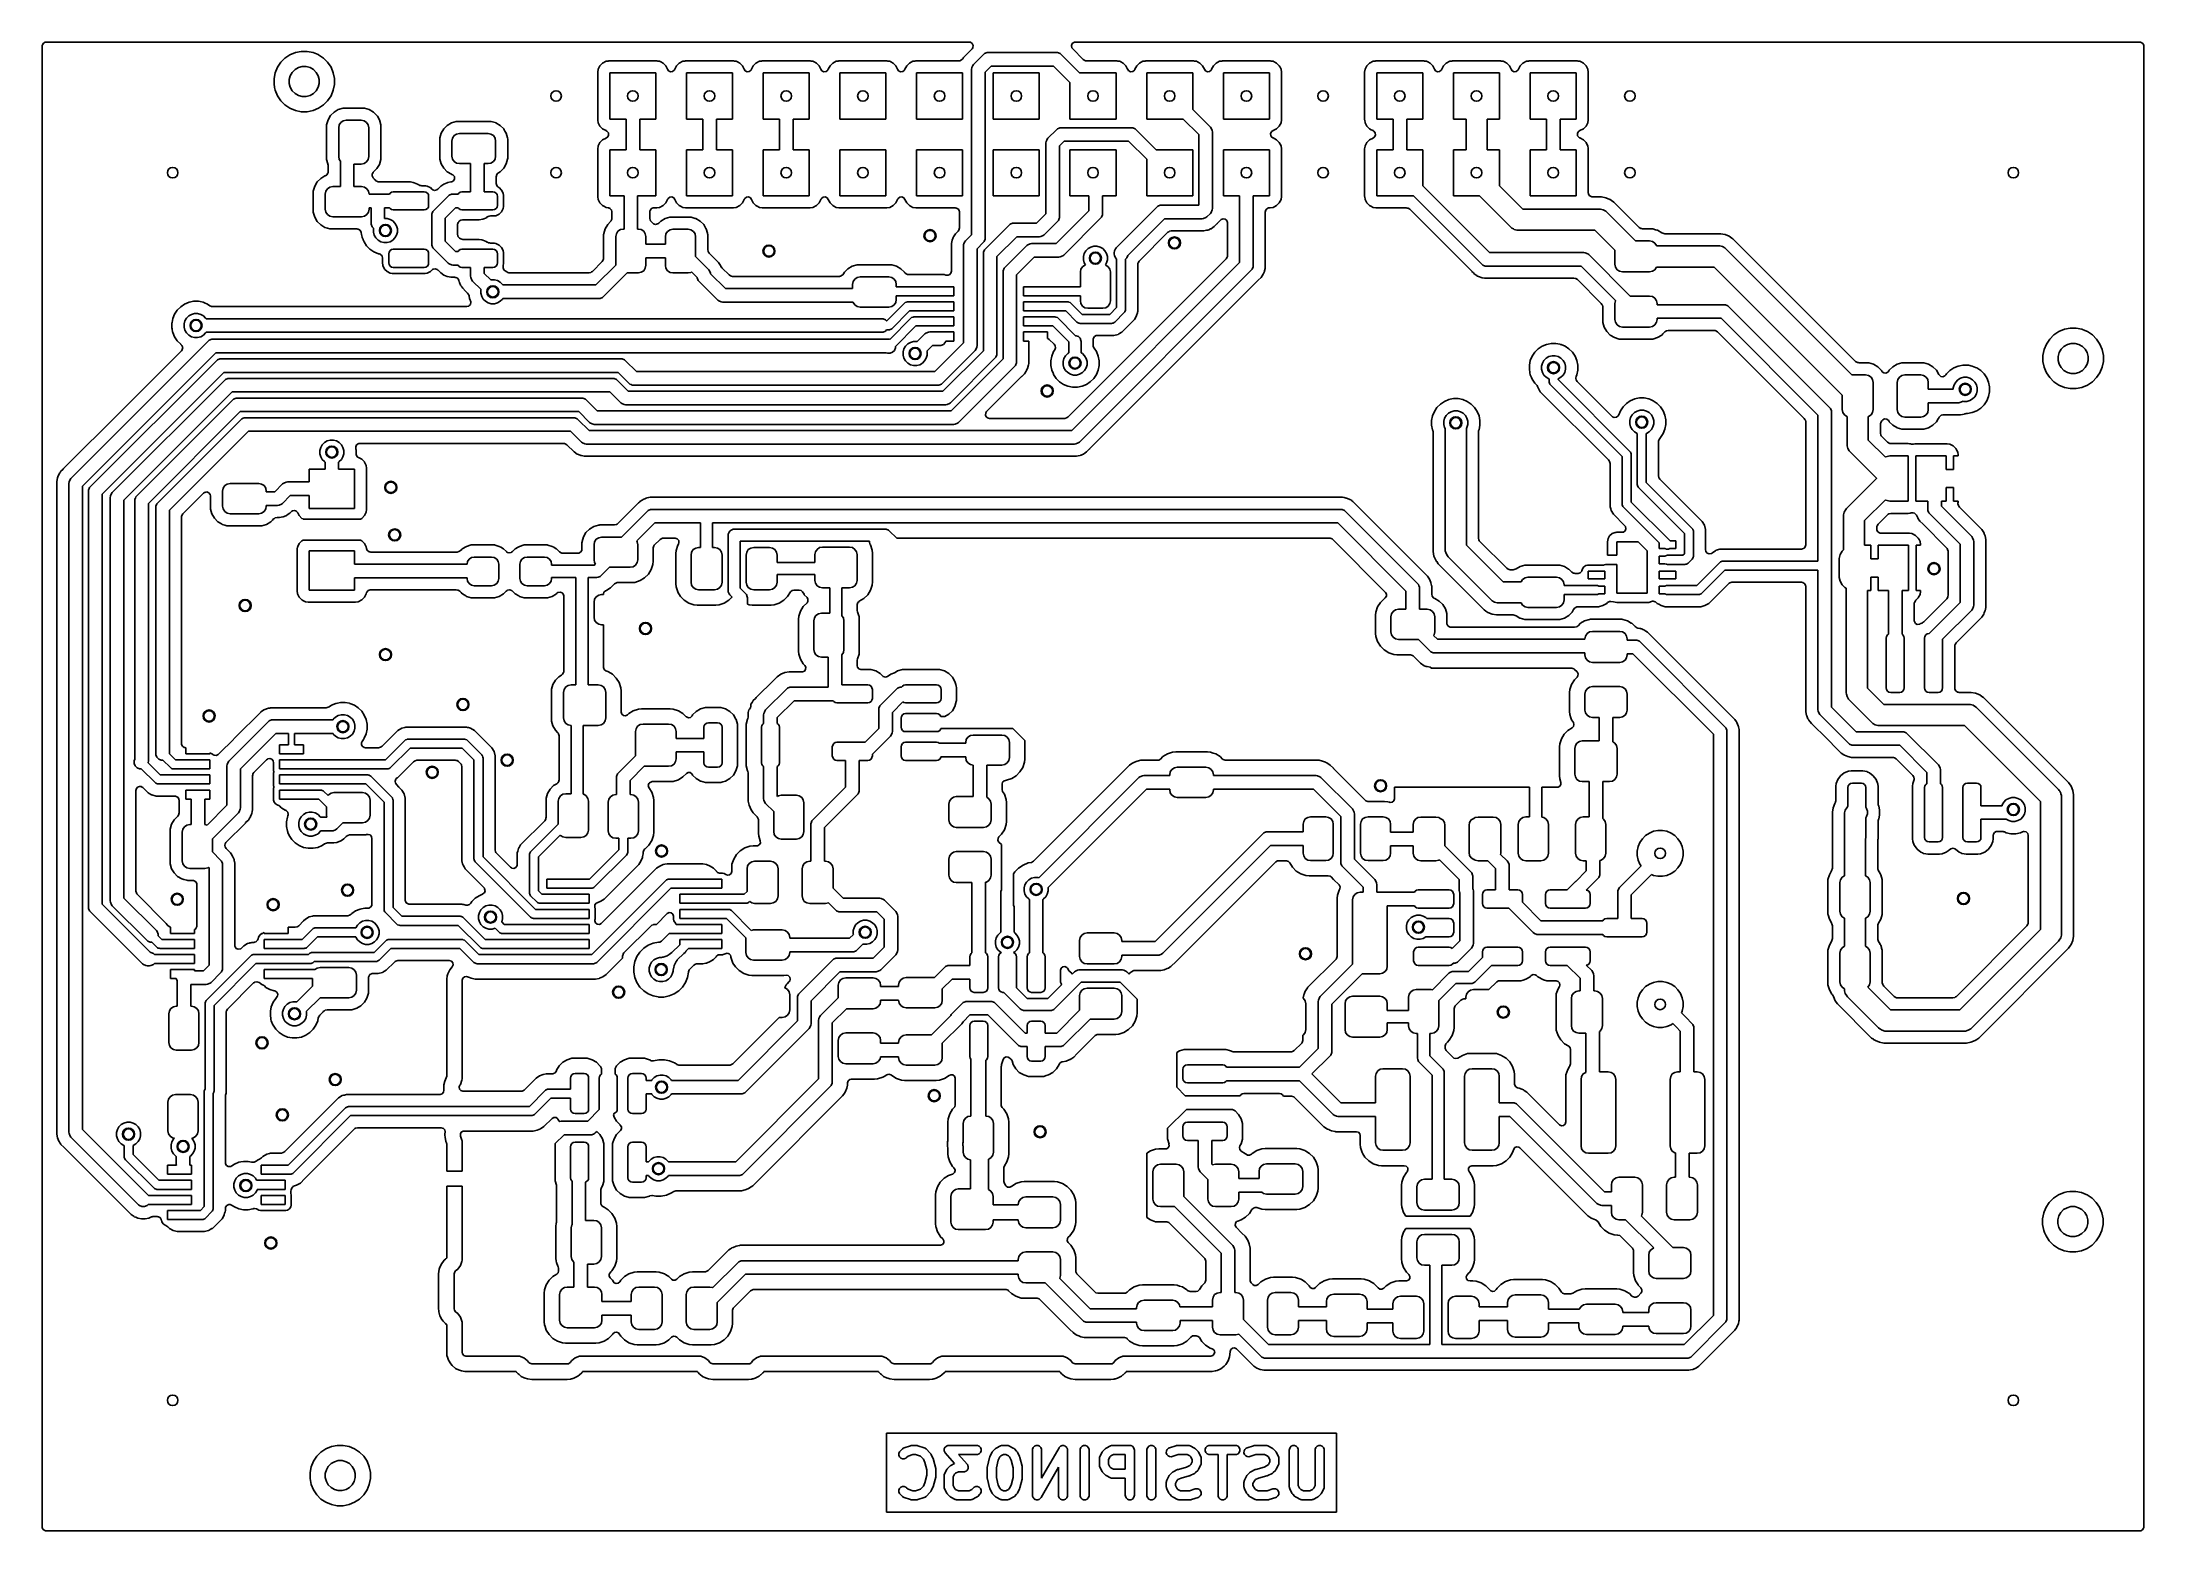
# Model space of a CAD drawing. Header units: inches. Extents: x 0.23 to 2.97, y 0.23 to 2.17.
import ezdxf

# ---------------------------------------------------------------- set-up
doc = ezdxf.new("R2010")
doc.units = ezdxf.units.IN
doc.header["$MEASUREMENT"] = 0
doc.layers.add('BLACK', color=250, linetype='CONTINUOUS')

msp = doc.modelspace()

# ---------------------------------------------------------------- linework, layer by layer
at = {"layer": 'BLACK', "linetype": 'CONTINUOUS'}
for p, q in [((0.2297, 2.1646), (0.2299, 2.166)), ((0.2299, 2.166), (0.2301, 2.1666)), ((0.2301, 2.1666), (0.2316, 2.169)), ((0.2316, 2.169), (0.2338, 2.1701)), ((0.2316, 2.169), (0.2316, 2.169)), ((0.2338, 2.1701), (0.2341, 2.1702)), ((0.2341, 2.1702), (0.2352, 2.1703)), ((0.2352, 2.1703), (1.4385, 2.1703)), ((1.4385, 2.1703), (1.4399, 2.1701)), ((1.4399, 2.1701), (1.4403, 2.17)), ((1.4403, 2.17), (1.4426, 2.1685)), ((1.4426, 2.1685), (1.4438, 2.1659)), ((1.4438, 2.1659), (1.4434, 2.1631)), ((1.5718, 2.1656), (1.5728, 2.1682)), ((1.5724, 2.1628), (1.5718, 2.1656)), ((1.5728, 2.1682), (1.5751, 2.1699)), ((1.5751, 2.1699), (1.5753, 2.17)), ((1.5753, 2.17), (1.5771, 2.1703)), ((1.5771, 2.1703), (2.9646, 2.1703)), ((2.9646, 2.1703), (2.966, 2.1701)), ((2.966, 2.1701), (2.9666, 2.1699)), ((2.9666, 2.1699), (2.969, 2.1684)), ((2.969, 2.1684), (2.969, 2.1684)), ((2.969, 2.1684), (2.969, 2.1684)), ((2.969, 2.1684), (2.9701, 2.1662)), ((2.9701, 2.1662), (2.9702, 2.1659)), ((2.9702, 2.1659), (2.9703, 2.1648)), ((0.2297, 2.1227), (0.2297, 2.1646)), ((0.5409, 2.144), (0.5366, 2.1375)), ((0.5464, 2.1495), (0.5409, 2.144)), ((0.5409, 2.144), (0.5409, 2.144)), ((0.5529, 2.1538), (0.5464, 2.1495)), ((0.5464, 2.1495), (0.5464, 2.1495)), ((0.5601, 2.1567), (0.5529, 2.1538)), ((0.5677, 2.1582), (0.5601, 2.1567)), ((0.5601, 2.1567), (0.5601, 2.1567)), ((0.564, 2.137), (0.569, 2.1384)), ((0.5754, 2.1582), (0.5677, 2.1582)), ((0.5677, 2.1582), (0.5677, 2.1582)), ((0.569, 2.1384), (0.5741, 2.1384)), ((0.5741, 2.1384), (0.5791, 2.137)), ((0.583, 2.1567), (0.5754, 2.1582)), ((0.5754, 2.1582), (0.5754, 2.1582)), ((0.5897, 2.154), (0.583, 2.1567)), ((0.583, 2.1567), (0.583, 2.1567)), ((0.5902, 2.1538), (0.5897, 2.154)), ((0.5954, 2.1503), (0.5902, 2.1538)), ((0.5902, 2.1538), (0.5902, 2.1538)), ((0.5902, 2.1538), (0.5902, 2.1538)), ((0.5967, 2.1495), (0.5954, 2.1503)), ((0.6021, 2.144), (0.5967, 2.1495)), ((0.6065, 2.1375), (0.6021, 2.144)), ((0.9571, 2.1394), (0.9548, 2.1349)), ((0.9606, 2.1429), (0.9571, 2.1394)), ((0.9651, 2.1452), (0.9606, 2.1429)), ((0.9679, 2.1456), (0.9651, 2.1452)), ((0.9688, 2.1458), (0.9679, 2.1456)), ((1.0312, 2.1458), (0.9688, 2.1458)), ((0.9688, 2.1458), (0.9688, 2.1458)), ((1.0324, 2.1456), (1.0312, 2.1458)), ((1.0312, 2.1458), (1.0312, 2.1458)), ((1.0349, 2.1452), (1.0324, 2.1456)), ((1.0364, 2.1444), (1.0349, 2.1452)), ((1.0349, 2.1452), (1.0349, 2.1452)), ((1.0349, 2.1452), (1.0349, 2.1452)), ((1.0394, 2.1429), (1.0364, 2.1444)), ((1.0429, 2.1394), (1.0394, 2.1429)), ((1.0394, 2.1429), (1.0394, 2.1429)), ((1.0452, 2.1349), (1.0429, 2.1394)), ((1.0571, 2.1394), (1.0547, 2.1348)), ((1.0606, 2.1429), (1.0571, 2.1394)), ((1.0571, 2.1394), (1.0571, 2.1394)), ((1.0651, 2.1452), (1.0606, 2.1429)), ((1.0679, 2.1456), (1.0651, 2.1452)), ((1.0688, 2.1458), (1.0679, 2.1456)), ((1.1312, 2.1458), (1.0688, 2.1458)), ((1.0688, 2.1458), (1.0688, 2.1458)), ((1.1324, 2.1456), (1.1312, 2.1458)), ((1.1312, 2.1458), (1.1312, 2.1458)), ((1.1349, 2.1452), (1.1324, 2.1456)), ((1.1364, 2.1444), (1.1349, 2.1452)), ((1.1349, 2.1452), (1.1349, 2.1452)), ((1.1349, 2.1452), (1.1349, 2.1452)), ((1.1394, 2.1429), (1.1364, 2.1444)), ((1.1429, 2.1394), (1.1394, 2.1429)), ((1.1394, 2.1429), (1.1394, 2.1429)), ((1.1452, 2.1349), (1.1429, 2.1394)), ((1.1571, 2.1394), (1.1547, 2.1348)), ((1.1606, 2.1429), (1.1571, 2.1394)), ((1.1571, 2.1394), (1.1571, 2.1394)), ((1.1651, 2.1452), (1.1606, 2.1429)), ((1.1679, 2.1456), (1.1651, 2.1452)), ((1.1688, 2.1458), (1.1679, 2.1456)), ((1.2312, 2.1458), (1.1688, 2.1458)), ((1.1688, 2.1458), (1.1688, 2.1458)), ((1.2324, 2.1456), (1.2312, 2.1458)), ((1.2312, 2.1458), (1.2312, 2.1458)), ((1.2349, 2.1452), (1.2324, 2.1456)), ((1.2364, 2.1444), (1.2349, 2.1452)), ((1.2349, 2.1452), (1.2349, 2.1452)), ((1.2349, 2.1452), (1.2349, 2.1452)), ((1.2394, 2.1429), (1.2364, 2.1444)), ((1.2429, 2.1394), (1.2394, 2.1429)), ((1.2394, 2.1429), (1.2394, 2.1429)), ((1.2452, 2.1349), (1.2429, 2.1394)), ((1.2571, 2.1394), (1.2547, 2.1348)), ((1.2606, 2.1429), (1.2571, 2.1394)), ((1.2571, 2.1394), (1.2571, 2.1394)), ((1.2651, 2.1452), (1.2606, 2.1429)), ((1.2679, 2.1456), (1.2651, 2.1452)), ((1.2688, 2.1458), (1.2679, 2.1456)), ((1.3312, 2.1458), (1.2688, 2.1458)), ((1.2688, 2.1458), (1.2688, 2.1458)), ((1.3324, 2.1456), (1.3312, 2.1458)), ((1.3312, 2.1458), (1.3312, 2.1458)), ((1.3349, 2.1452), (1.3324, 2.1456)), ((1.3364, 2.1444), (1.3349, 2.1452)), ((1.3349, 2.1452), (1.3349, 2.1452)), ((1.3349, 2.1452), (1.3349, 2.1452)), ((1.3394, 2.1429), (1.3364, 2.1444)), ((1.3429, 2.1394), (1.3394, 2.1429)), ((1.3394, 2.1429), (1.3394, 2.1429)), ((1.3452, 2.1349), (1.3429, 2.1394)), ((1.3571, 2.1394), (1.3547, 2.1348)), ((1.3606, 2.1429), (1.3571, 2.1394)), ((1.3571, 2.1394), (1.3571, 2.1394)), ((1.3651, 2.1452), (1.3606, 2.1429)), ((1.3679, 2.1456), (1.3651, 2.1452)), ((1.3688, 2.1458), (1.3679, 2.1456)), ((1.4251, 2.1458), (1.3688, 2.1458)), ((1.4261, 2.1459), (1.4251, 2.1458)), ((1.4262, 2.1459), (1.4261, 2.1459)), ((1.4263, 2.1459), (1.4262, 2.1459)), ((1.4285, 2.147), (1.4263, 2.1459)), ((1.4291, 2.1475), (1.4285, 2.147)), ((1.4301, 2.1486), (1.4291, 2.1475)), ((1.4307, 2.1495), (1.4301, 2.1486)), ((1.4312, 2.1503), (1.4307, 2.1495)), ((1.4314, 2.1506), (1.4312, 2.1503)), ((1.4312, 2.1503), (1.4312, 2.1503)), ((1.4423, 2.1614), (1.4314, 2.1506)), ((1.4314, 2.1506), (1.4314, 2.1506)), ((1.4314, 2.1506), (1.4314, 2.1506)), ((1.4314, 2.1506), (1.4314, 2.1506)), ((1.442, 2.137), (1.4432, 2.1398)), ((1.4433, 2.1629), (1.4423, 2.1614)), ((1.4432, 2.1398), (1.4443, 2.1411)), ((1.4434, 2.1631), (1.4433, 2.1629)), ((1.4434, 2.1631), (1.4434, 2.1631)), ((1.4443, 2.1411), (1.4573, 2.1541)), ((1.4573, 2.1541), (1.4586, 2.1552)), ((1.4586, 2.1552), (1.4618, 2.1565)), ((1.4586, 2.1552), (1.4586, 2.1552)), ((1.4672, 2.139), (1.4594, 2.1312)), ((1.4618, 2.1565), (1.4635, 2.1567)), ((1.4635, 2.1567), (1.5521, 2.1567)), ((1.5485, 2.139), (1.4672, 2.139)), ((1.57, 2.1175), (1.5485, 2.139)), ((1.5521, 2.1567), (1.5539, 2.1565)), ((1.5539, 2.1565), (1.5539, 2.1565)), ((1.5539, 2.1565), (1.5571, 2.1552)), ((1.5571, 2.1552), (1.5584, 2.1541)), ((1.5584, 2.1541), (1.5825, 2.13)), ((1.5727, 2.1625), (1.5724, 2.1628)), ((1.5735, 2.1613), (1.5727, 2.1625)), ((1.5873, 2.1475), (1.5735, 2.1613)), ((1.5894, 2.1463), (1.5873, 2.1475)), ((1.5904, 2.146), (1.5894, 2.1463)), ((1.5918, 2.1458), (1.5904, 2.146)), ((1.6312, 2.1458), (1.5918, 2.1458)), ((1.6324, 2.1456), (1.6312, 2.1458)), ((1.6312, 2.1458), (1.6312, 2.1458)), ((1.6349, 2.1452), (1.6324, 2.1456)), ((1.6364, 2.1444), (1.6349, 2.1452)), ((1.6349, 2.1452), (1.6349, 2.1452)), ((1.6349, 2.1452), (1.6349, 2.1452)), ((1.6394, 2.1429), (1.6364, 2.1444)), ((1.6429, 2.1394), (1.6394, 2.1429)), ((1.6394, 2.1429), (1.6394, 2.1429)), ((1.6452, 2.1349), (1.6429, 2.1394)), ((1.6571, 2.1394), (1.6547, 2.1348)), ((1.6606, 2.1429), (1.6571, 2.1394)), ((1.6571, 2.1394), (1.6571, 2.1394)), ((1.6651, 2.1452), (1.6606, 2.1429)), ((1.6679, 2.1456), (1.6651, 2.1452)), ((1.6688, 2.1458), (1.6679, 2.1456)), ((1.7312, 2.1458), (1.6688, 2.1458)), ((1.6688, 2.1458), (1.6688, 2.1458)), ((1.7324, 2.1456), (1.7312, 2.1458)), ((1.7312, 2.1458), (1.7312, 2.1458)), ((1.7349, 2.1452), (1.7324, 2.1456)), ((1.7364, 2.1444), (1.7349, 2.1452)), ((1.7349, 2.1452), (1.7349, 2.1452)), ((1.7349, 2.1452), (1.7349, 2.1452)), ((1.7394, 2.1429), (1.7364, 2.1444)), ((1.7429, 2.1394), (1.7394, 2.1429)), ((1.7394, 2.1429), (1.7394, 2.1429)), ((1.7452, 2.1349), (1.7429, 2.1394)), ((1.7571, 2.1394), (1.7547, 2.1348)), ((1.7606, 2.1429), (1.7571, 2.1394)), ((1.7571, 2.1394), (1.7571, 2.1394)), ((1.7651, 2.1452), (1.7606, 2.1429)), ((1.7679, 2.1456), (1.7651, 2.1452)), ((1.7688, 2.1458), (1.7679, 2.1456)), ((1.8312, 2.1458), (1.7688, 2.1458)), ((1.7688, 2.1458), (1.7688, 2.1458)), ((1.8324, 2.1456), (1.8312, 2.1458)), ((1.8312, 2.1458), (1.8312, 2.1458)), ((1.8349, 2.1452), (1.8324, 2.1456)), ((1.8364, 2.1444), (1.8349, 2.1452)), ((1.8349, 2.1452), (1.8349, 2.1452)), ((1.8349, 2.1452), (1.8349, 2.1452)), ((1.8394, 2.1429), (1.8364, 2.1444)), ((1.8429, 2.1394), (1.8394, 2.1429)), ((1.8439, 2.1375), (1.8429, 2.1394)), ((1.9571, 2.1394), (1.9548, 2.1349)), ((1.9606, 2.1429), (1.9571, 2.1394)), ((1.9651, 2.1452), (1.9606, 2.1429)), ((1.9679, 2.1456), (1.9651, 2.1452)), ((1.9688, 2.1458), (1.9679, 2.1456)), ((2.0312, 2.1458), (1.9688, 2.1458)), ((1.9688, 2.1458), (1.9688, 2.1458)), ((2.0324, 2.1456), (2.0312, 2.1458)), ((2.0312, 2.1458), (2.0312, 2.1458)), ((2.0349, 2.1452), (2.0324, 2.1456)), ((2.0364, 2.1444), (2.0349, 2.1452)), ((2.0349, 2.1452), (2.0349, 2.1452)), ((2.0349, 2.1452), (2.0349, 2.1452)), ((2.0394, 2.1429), (2.0364, 2.1444)), ((2.0429, 2.1394), (2.0394, 2.1429)), ((2.0394, 2.1429), (2.0394, 2.1429)), ((2.0452, 2.1349), (2.0429, 2.1394)), ((2.0571, 2.1394), (2.0547, 2.1348)), ((2.0606, 2.1429), (2.0571, 2.1394)), ((2.0571, 2.1394), (2.0571, 2.1394)), ((2.0651, 2.1452), (2.0606, 2.1429)), ((2.0679, 2.1456), (2.0651, 2.1452)), ((2.0688, 2.1458), (2.0679, 2.1456)), ((2.1312, 2.1458), (2.0688, 2.1458)), ((2.0688, 2.1458), (2.0688, 2.1458)), ((2.1324, 2.1456), (2.1312, 2.1458)), ((2.1312, 2.1458), (2.1312, 2.1458)), ((2.1349, 2.1452), (2.1324, 2.1456)), ((2.1364, 2.1444), (2.1349, 2.1452)), ((2.1349, 2.1452), (2.1349, 2.1452)), ((2.1349, 2.1452), (2.1349, 2.1452)), ((2.1394, 2.1429), (2.1364, 2.1444)), ((2.1429, 2.1394), (2.1394, 2.1429)), ((2.1394, 2.1429), (2.1394, 2.1429)), ((2.1452, 2.1349), (2.1429, 2.1394)), ((2.1571, 2.1394), (2.1547, 2.1348)), ((2.1606, 2.1429), (2.1571, 2.1394)), ((2.1571, 2.1394), (2.1571, 2.1394)), ((2.1651, 2.1452), (2.1606, 2.1429)), ((2.1679, 2.1456), (2.1651, 2.1452)), ((2.1688, 2.1458), (2.1679, 2.1456)), ((2.2312, 2.1458), (2.1688, 2.1458)), ((2.1688, 2.1458), (2.1688, 2.1458)), ((2.2324, 2.1456), (2.2312, 2.1458)), ((2.2312, 2.1458), (2.2312, 2.1458)), ((2.2349, 2.1452), (2.2324, 2.1456)), ((2.2364, 2.1444), (2.2349, 2.1452)), ((2.2349, 2.1452), (2.2349, 2.1452)), ((2.2349, 2.1452), (2.2349, 2.1452)), ((2.2394, 2.1429), (2.2364, 2.1444)), ((2.2429, 2.1394), (2.2394, 2.1429)), ((2.2439, 2.1375), (2.2429, 2.1394)), ((2.9703, 2.1648), (2.9703, 0.2354)), ((0.2297, 0.3057), (0.2297, 2.1227)), ((0.5337, 2.1303), (0.5322, 2.1227)), ((0.5322, 2.1227), (0.5322, 2.115)), ((0.5322, 2.115), (0.5328, 2.112)), ((0.5328, 2.112), (0.533, 2.1109)), ((0.533, 2.1109), (0.5337, 2.1074)), ((0.5366, 2.1375), (0.5337, 2.1303)), ((0.5337, 2.1303), (0.5337, 2.1303)), ((0.5366, 2.1375), (0.5366, 2.1375)), ((0.552, 2.1214), (0.5534, 2.1264)), ((0.552, 2.1163), (0.552, 2.1214)), ((0.5534, 2.1113), (0.552, 2.1163)), ((0.5534, 2.1264), (0.5559, 2.1308)), ((0.5559, 2.1069), (0.5534, 2.1113)), ((0.5559, 2.1308), (0.5596, 2.1345)), ((0.5596, 2.1345), (0.564, 2.137)), ((0.5791, 2.137), (0.5835, 2.1345)), ((0.5835, 2.1345), (0.5872, 2.1308)), ((0.5872, 2.1308), (0.5897, 2.1264)), ((0.5897, 2.1113), (0.5872, 2.1069)), ((0.5897, 2.1264), (0.5911, 2.1214)), ((0.5911, 2.1163), (0.5897, 2.1113)), ((0.5911, 2.1214), (0.5911, 2.1163)), ((0.6094, 2.1303), (0.6065, 2.1375)), ((0.6109, 2.1227), (0.6094, 2.1303)), ((0.6094, 2.1074), (0.6109, 2.115)), ((0.6109, 2.115), (0.6109, 2.1227)), ((0.9548, 2.1348), (0.9542, 2.1312)), ((0.9542, 2.1312), (0.9542, 2.1312)), ((0.9542, 2.1312), (0.9542, 2.0688)), ((0.9548, 2.1349), (0.9548, 2.1349)), ((0.9548, 2.1349), (0.9548, 2.1348)), ((0.97, 2.07), (0.97, 2.13)), ((0.97, 2.13), (1.03, 2.13)), ((1.03, 2.13), (1.03, 2.07)), ((1.0453, 2.1348), (1.0452, 2.1349)), ((1.0452, 2.1349), (1.0452, 2.1349)), ((1.0452, 2.1349), (1.0452, 2.1349)), ((1.0465, 2.1329), (1.0453, 2.1348)), ((1.0453, 2.1348), (1.0453, 2.1348)), ((1.0466, 2.1328), (1.0465, 2.1329)), ((1.0491, 2.1316), (1.0466, 2.1328)), ((1.0466, 2.1328), (1.0466, 2.1328)), ((1.0519, 2.1319), (1.0491, 2.1316)), ((1.0541, 2.1337), (1.0519, 2.1319)), ((1.0544, 2.1341), (1.0541, 2.1337)), ((1.0547, 2.1348), (1.0544, 2.1341)), ((1.0547, 2.1348), (1.0547, 2.1348)), ((1.07, 2.07), (1.07, 2.13)), ((1.07, 2.13), (1.13, 2.13)), ((1.13, 2.13), (1.13, 2.07)), ((1.1453, 2.1348), (1.1452, 2.1349)), ((1.1452, 2.1349), (1.1452, 2.1349)), ((1.1452, 2.1349), (1.1452, 2.1349)), ((1.1465, 2.1329), (1.1453, 2.1348)), ((1.1453, 2.1348), (1.1453, 2.1348)), ((1.1466, 2.1328), (1.1465, 2.1329)), ((1.1491, 2.1316), (1.1466, 2.1328)), ((1.1466, 2.1328), (1.1466, 2.1328)), ((1.1519, 2.1319), (1.1491, 2.1316)), ((1.1541, 2.1337), (1.1519, 2.1319)), ((1.1544, 2.1341), (1.1541, 2.1337)), ((1.1547, 2.1348), (1.1544, 2.1341)), ((1.1547, 2.1348), (1.1547, 2.1348)), ((1.17, 2.07), (1.17, 2.13)), ((1.17, 2.13), (1.23, 2.13)), ((1.23, 2.13), (1.23, 2.07)), ((1.2453, 2.1348), (1.2452, 2.1349)), ((1.2452, 2.1349), (1.2452, 2.1349)), ((1.2452, 2.1349), (1.2452, 2.1349)), ((1.2465, 2.1329), (1.2453, 2.1348)), ((1.2453, 2.1348), (1.2453, 2.1348)), ((1.2466, 2.1328), (1.2465, 2.1329)), ((1.2491, 2.1316), (1.2466, 2.1328)), ((1.2466, 2.1328), (1.2466, 2.1328)), ((1.2519, 2.1319), (1.2491, 2.1316)), ((1.2541, 2.1337), (1.2519, 2.1319)), ((1.2544, 2.1341), (1.2541, 2.1337)), ((1.2547, 2.1348), (1.2544, 2.1341)), ((1.2547, 2.1348), (1.2547, 2.1348)), ((1.27, 2.07), (1.27, 2.13)), ((1.27, 2.13), (1.33, 2.13)), ((1.33, 2.13), (1.33, 2.07)), ((1.3453, 2.1348), (1.3452, 2.1349)), ((1.3452, 2.1349), (1.3452, 2.1349)), ((1.3452, 2.1349), (1.3452, 2.1349)), ((1.3465, 2.1329), (1.3453, 2.1348)), ((1.3453, 2.1348), (1.3453, 2.1348)), ((1.3466, 2.1328), (1.3465, 2.1329)), ((1.3491, 2.1316), (1.3466, 2.1328)), ((1.3466, 2.1328), (1.3466, 2.1328)), ((1.3519, 2.1319), (1.3491, 2.1316)), ((1.3541, 2.1337), (1.3519, 2.1319)), ((1.3544, 2.1341), (1.3541, 2.1337)), ((1.3547, 2.1348), (1.3544, 2.1341)), ((1.3547, 2.1348), (1.3547, 2.1348)), ((1.37, 2.07), (1.37, 2.13)), ((1.37, 2.13), (1.43, 2.13)), ((1.43, 2.13), (1.43, 2.07)), ((1.4417, 2.1349), (1.4419, 2.1366)), ((1.4417, 1.9189), (1.4417, 2.1349)), ((1.4419, 2.1366), (1.442, 2.137)), ((1.4594, 2.1312), (1.4594, 1.9152)), ((1.47, 2.07), (1.47, 2.13)), ((1.47, 2.13), (1.53, 2.13)), ((1.53, 2.13), (1.53, 2.07)), ((1.57, 2.07), (1.57, 2.1175)), ((1.5825, 2.13), (1.63, 2.13)), ((1.63, 2.13), (1.63, 2.07)), ((1.6453, 2.1348), (1.6452, 2.1349)), ((1.6452, 2.1349), (1.6452, 2.1349)), ((1.6452, 2.1349), (1.6452, 2.1349)), ((1.6465, 2.1329), (1.6453, 2.1348)), ((1.6453, 2.1348), (1.6453, 2.1348)), ((1.6466, 2.1328), (1.6465, 2.1329)), ((1.6491, 2.1316), (1.6466, 2.1328)), ((1.6466, 2.1328), (1.6466, 2.1328)), ((1.6519, 2.1319), (1.6491, 2.1316)), ((1.6541, 2.1337), (1.6519, 2.1319)), ((1.6544, 2.1341), (1.6541, 2.1337)), ((1.6547, 2.1348), (1.6544, 2.1341)), ((1.6547, 2.1348), (1.6547, 2.1348)), ((1.67, 2.07), (1.67, 2.13)), ((1.67, 2.13), (1.73, 2.13)), ((1.73, 2.13), (1.73, 2.0825)), ((1.7453, 2.1348), (1.7452, 2.1349)), ((1.7452, 2.1349), (1.7452, 2.1349)), ((1.7452, 2.1349), (1.7452, 2.1349)), ((1.7465, 2.1329), (1.7453, 2.1348)), ((1.7453, 2.1348), (1.7453, 2.1348)), ((1.7466, 2.1328), (1.7465, 2.1329)), ((1.7491, 2.1316), (1.7466, 2.1328)), ((1.7466, 2.1328), (1.7466, 2.1328)), ((1.7519, 2.1319), (1.7491, 2.1316)), ((1.7541, 2.1337), (1.7519, 2.1319)), ((1.7544, 2.1341), (1.7541, 2.1337)), ((1.7547, 2.1348), (1.7544, 2.1341)), ((1.7547, 2.1348), (1.7547, 2.1348)), ((1.77, 2.07), (1.77, 2.13)), ((1.77, 2.13), (1.83, 2.13)), ((1.83, 2.13), (1.83, 2.07)), ((1.8452, 2.1349), (1.8439, 2.1375)), ((1.8439, 2.1375), (1.8439, 2.1375)), ((1.8452, 2.1348), (1.8452, 2.1349)), ((1.8458, 2.1312), (1.8452, 2.1348)), ((1.8458, 2.0688), (1.8458, 2.1312)), ((1.8458, 2.1312), (1.8458, 2.1312)), ((1.9548, 2.1348), (1.9542, 2.1312)), ((1.9542, 2.1312), (1.9542, 2.0688)), ((1.9542, 2.1312), (1.9542, 2.1312)), ((1.9548, 2.1349), (1.9548, 2.1349)), ((1.9548, 2.1349), (1.9548, 2.1348)), ((1.97, 2.07), (1.97, 2.13)), ((1.97, 2.13), (2.03, 2.13)), ((2.03, 2.13), (2.03, 2.07)), ((2.0453, 2.1348), (2.0452, 2.1349)), ((2.0452, 2.1349), (2.0452, 2.1349)), ((2.0452, 2.1349), (2.0452, 2.1349)), ((2.0465, 2.1329), (2.0453, 2.1348)), ((2.0453, 2.1348), (2.0453, 2.1348)), ((2.0466, 2.1328), (2.0465, 2.1329)), ((2.0491, 2.1316), (2.0466, 2.1328)), ((2.0466, 2.1328), (2.0466, 2.1328)), ((2.0519, 2.1319), (2.0491, 2.1316)), ((2.0541, 2.1337), (2.0519, 2.1319)), ((2.0544, 2.1341), (2.0541, 2.1337)), ((2.0547, 2.1348), (2.0544, 2.1341)), ((2.0547, 2.1348), (2.0547, 2.1348)), ((2.07, 2.07), (2.07, 2.13)), ((2.07, 2.13), (2.13, 2.13)), ((2.13, 2.13), (2.13, 2.07)), ((2.1453, 2.1348), (2.1452, 2.1349)), ((2.1452, 2.1349), (2.1452, 2.1349)), ((2.1452, 2.1349), (2.1452, 2.1349)), ((2.1465, 2.1329), (2.1453, 2.1348)), ((2.1453, 2.1348), (2.1453, 2.1348)), ((2.1466, 2.1328), (2.1465, 2.1329)), ((2.1491, 2.1316), (2.1466, 2.1328)), ((2.1466, 2.1328), (2.1466, 2.1328)), ((2.1519, 2.1319), (2.1491, 2.1316)), ((2.1541, 2.1337), (2.1519, 2.1319)), ((2.1544, 2.1341), (2.1541, 2.1337)), ((2.1547, 2.1348), (2.1544, 2.1341)), ((2.1547, 2.1348), (2.1547, 2.1348)), ((2.17, 2.07), (2.17, 2.13)), ((2.17, 2.13), (2.23, 2.13)), ((2.23, 2.13), (2.23, 2.07)), ((2.2452, 2.1349), (2.2439, 2.1375)), ((2.2439, 2.1375), (2.2439, 2.1375)), ((2.2452, 2.1348), (2.2452, 2.1349)), ((2.2458, 2.1312), (2.2452, 2.1348)), ((2.2458, 2.0688), (2.2458, 2.1312)), ((0.5337, 2.1074), (0.5366, 2.1002)), ((0.5366, 2.1002), (0.5409, 2.0937)), ((0.5409, 2.0937), (0.5464, 2.0883)), ((0.5464, 2.0883), (0.5529, 2.084)), ((0.5529, 2.084), (0.5601, 2.081)), ((0.5596, 2.1032), (0.5559, 2.1069)), ((0.564, 2.1007), (0.5596, 2.1032)), ((0.569, 2.0993), (0.564, 2.1007)), ((0.5741, 2.0993), (0.569, 2.0993)), ((0.5791, 2.1007), (0.5741, 2.0993)), ((0.5835, 2.1032), (0.5791, 2.1007)), ((0.583, 2.081), (0.5902, 2.084)), ((0.5872, 2.1069), (0.5835, 2.1032)), ((0.5902, 2.084), (0.5967, 2.0883)), ((0.5967, 2.0883), (0.6021, 2.0937)), ((0.6021, 2.0937), (0.6065, 2.1002)), ((0.6065, 2.1002), (0.6094, 2.1074)), ((0.6223, 2.0841), (0.616, 2.0822)), ((0.6225, 2.0841), (0.6223, 2.0841)), ((0.6223, 2.0841), (0.6223, 2.0841)), ((0.6236, 2.0842), (0.6225, 2.0841)), ((0.6237, 2.0842), (0.6236, 2.0842)), ((0.6236, 2.0842), (0.6236, 2.0842)), ((0.6486, 2.0842), (0.6237, 2.0842)), ((0.6237, 2.0842), (0.6237, 2.0842)), ((0.6487, 2.0842), (0.6486, 2.0842)), ((0.6486, 2.0842), (0.6486, 2.0842)), ((0.65, 2.0841), (0.6487, 2.0842)), ((0.6487, 2.0842), (0.6487, 2.0842)), ((0.6562, 2.0822), (0.65, 2.0841)), ((0.5601, 2.081), (0.5677, 2.0795)), ((0.5677, 2.0795), (0.5754, 2.0795)), ((0.5754, 2.0795), (0.583, 2.081)), ((0.6008, 2.0624), (0.6007, 2.0611)), ((0.6007, 2.0611), (0.6007, 2.0186)), ((0.6026, 2.0688), (0.6008, 2.0626)), ((0.6008, 2.0626), (0.6008, 2.0625)), ((0.6008, 2.0625), (0.6008, 2.0624)), ((0.6059, 2.0744), (0.6026, 2.0688)), ((0.6105, 2.079), (0.6059, 2.0744)), ((0.6059, 2.0744), (0.6059, 2.0744)), ((0.6059, 2.0744), (0.6059, 2.0744)), ((0.6059, 2.0744), (0.6059, 2.0744)), ((0.616, 2.0822), (0.6105, 2.079)), ((0.6105, 2.079), (0.6105, 2.079)), ((0.6105, 2.079), (0.6105, 2.079)), ((0.6105, 2.079), (0.6105, 2.079)), ((0.6165, 2.0586), (0.6172, 2.0623)), ((0.6165, 2.0212), (0.6165, 2.0586)), ((0.6172, 2.0623), (0.6193, 2.0655)), ((0.6193, 2.0655), (0.6225, 2.0677)), ((0.6225, 2.0677), (0.6263, 2.0684)), ((0.6263, 2.0684), (0.646, 2.0684)), ((0.646, 2.0684), (0.6498, 2.0677)), ((0.6498, 2.0677), (0.6529, 2.0655)), ((0.6529, 2.0655), (0.6551, 2.0623)), ((0.6551, 2.0623), (0.6558, 2.0586)), ((0.6558, 2.0586), (0.6558, 2.0212)), ((0.6618, 2.079), (0.6562, 2.0822)), ((0.6664, 2.0744), (0.6618, 2.079)), ((0.6618, 2.079), (0.6618, 2.079)), ((0.6618, 2.079), (0.6618, 2.079)), ((0.6618, 2.079), (0.6618, 2.079)), ((0.6669, 2.0735), (0.6664, 2.0744)), ((0.6664, 2.0744), (0.6664, 2.0744)), ((0.6664, 2.0744), (0.6664, 2.0744)), ((0.6697, 2.0688), (0.6669, 2.0735)), ((0.6669, 2.0735), (0.6669, 2.0735)), ((0.6715, 2.0626), (0.6697, 2.0688)), ((0.6716, 2.0611), (0.6715, 2.0626)), ((0.6716, 2.0186), (0.6716, 2.0611)), ((0.7534, 2.0571), (0.7502, 2.0516)), ((0.758, 2.0617), (0.7534, 2.0571)), ((0.7534, 2.0571), (0.7534, 2.0571)), ((0.7534, 2.0571), (0.7534, 2.0571)), ((0.7534, 2.0571), (0.7534, 2.0571)), ((0.7636, 2.065), (0.758, 2.0617)), ((0.758, 2.0617), (0.758, 2.0617)), ((0.758, 2.0617), (0.758, 2.0617)), ((0.758, 2.0617), (0.758, 2.0617)), ((0.7698, 2.0668), (0.7636, 2.065)), ((0.7699, 2.0668), (0.7698, 2.0668)), ((0.77, 2.0668), (0.7699, 2.0668)), ((0.7711, 2.0669), (0.77, 2.0668)), ((0.7713, 2.0669), (0.7711, 2.0669)), ((0.7711, 2.0669), (0.7711, 2.0669)), ((0.8138, 2.0669), (0.7713, 2.0669)), ((0.7713, 2.0669), (0.7713, 2.0669)), ((0.8139, 2.0669), (0.8138, 2.0669)), ((0.8138, 2.0669), (0.8138, 2.0669)), ((0.8153, 2.0668), (0.8139, 2.0669)), ((0.8139, 2.0669), (0.8139, 2.0669)), ((0.8205, 2.0653), (0.8153, 2.0668)), ((0.8153, 2.0668), (0.8153, 2.0668)), ((0.8153, 2.0668), (0.8153, 2.0668)), ((0.8208, 2.0652), (0.8205, 2.0653)), ((0.8212, 2.0651), (0.8208, 2.0652)), ((0.8213, 2.065), (0.8212, 2.0651)), ((0.8212, 2.0651), (0.8212, 2.0651)), ((0.8215, 2.065), (0.8213, 2.065)), ((0.8271, 2.0617), (0.8215, 2.065)), ((0.8316, 2.0571), (0.8271, 2.0617)), ((0.8271, 2.0617), (0.8271, 2.0617)), ((0.8271, 2.0617), (0.8271, 2.0617)), ((0.8271, 2.0617), (0.8271, 2.0617)), ((0.8323, 2.0559), (0.8316, 2.0571)), ((0.8316, 2.0571), (0.8316, 2.0571)), ((0.8316, 2.0571), (0.8316, 2.0571)), ((0.8316, 2.0571), (0.8316, 2.0571)), ((0.8333, 2.0542), (0.8323, 2.0559)), ((0.9542, 2.0688), (0.9543, 2.0684)), ((0.9543, 2.0684), (0.9548, 2.0651)), ((0.9548, 2.0651), (0.9571, 2.0606)), ((0.9571, 2.0606), (0.9606, 2.0571)), ((0.9606, 2.0571), (0.9606, 2.0571)), ((0.9606, 2.0571), (0.9606, 2.0571)), ((0.9606, 2.0571), (0.9629, 2.0559)), ((0.9629, 2.0559), (0.9629, 2.0559)), ((0.9629, 2.0559), (0.9642, 2.0553)), ((0.9913, 2.07), (0.97, 2.07)), ((0.9913, 2.03), (0.9913, 2.07)), ((1.03, 2.07), (1.0091, 2.07)), ((1.0091, 2.07), (1.0091, 2.03)), ((1.0913, 2.07), (1.07, 2.07)), ((1.0913, 2.03), (1.0913, 2.07)), ((1.13, 2.07), (1.1091, 2.07)), ((1.1091, 2.07), (1.1091, 2.03)), ((1.1913, 2.07), (1.17, 2.07)), ((1.1913, 2.03), (1.1913, 2.07)), ((1.23, 2.07), (1.2091, 2.07)), ((1.2091, 2.07), (1.2091, 2.03)), ((1.33, 2.07), (1.27, 2.07)), ((1.43, 2.07), (1.37, 2.07)), ((1.53, 2.07), (1.47, 2.07)), ((1.5413, 2.0451), (1.5523, 2.0561)), ((1.5523, 2.0561), (1.5536, 2.0572)), ((1.5536, 2.0572), (1.556, 2.0582)), ((1.5536, 2.0572), (1.5536, 2.0572)), ((1.556, 2.0582), (1.5568, 2.0585)), ((1.5568, 2.0585), (1.5585, 2.0587)), ((1.5568, 2.0585), (1.5568, 2.0585)), ((1.5585, 2.0587), (1.6501, 2.0587)), ((1.63, 2.07), (1.57, 2.07)), ((1.6501, 2.0587), (1.6519, 2.0585)), ((1.6519, 2.0585), (1.6519, 2.0585)), ((1.6519, 2.0585), (1.6551, 2.0572)), ((1.6551, 2.0572), (1.6564, 2.0561)), ((1.6564, 2.0561), (1.6825, 2.03)), ((1.7175, 2.07), (1.67, 2.07)), ((1.7379, 2.0496), (1.7175, 2.07)), ((1.73, 2.0825), (1.753, 2.0595)), ((1.753, 2.0595), (1.7541, 2.0582)), ((1.7541, 2.0582), (1.7541, 2.0582)), ((1.7541, 2.0582), (1.7554, 2.055)), ((1.83, 2.07), (1.77, 2.07)), ((1.8349, 2.0548), (1.8394, 2.0571)), ((1.8394, 2.0571), (1.8429, 2.0606)), ((1.8429, 2.0606), (1.8452, 2.0651)), ((1.8452, 2.0651), (1.8458, 2.0688)), ((1.9542, 2.0688), (1.9543, 2.0684)), ((1.9543, 2.0684), (1.9548, 2.0651)), ((1.9548, 2.0651), (1.9571, 2.0606)), ((1.9571, 2.0606), (1.9606, 2.0571)), ((1.9606, 2.0571), (1.9606, 2.0571)), ((1.9606, 2.0571), (1.9606, 2.0571)), ((1.9606, 2.0571), (1.9629, 2.0559)), ((1.9629, 2.0559), (1.9629, 2.0559)), ((1.9629, 2.0559), (1.9642, 2.0553)), ((1.9913, 2.07), (1.97, 2.07)), ((1.9913, 2.03), (1.9913, 2.07)), ((2.03, 2.07), (2.0091, 2.07)), ((2.0091, 2.07), (2.0091, 2.03)), ((2.0864, 2.07), (2.07, 2.07)), ((2.0864, 2.03), (2.0864, 2.07)), ((2.13, 2.07), (2.114, 2.07)), ((2.114, 2.07), (2.114, 2.03)), ((2.1913, 2.07), (2.17, 2.07)), ((2.1913, 2.03), (2.1913, 2.07)), ((2.23, 2.07), (2.2091, 2.07)), ((2.2091, 2.07), (2.2091, 2.03)), ((2.2349, 2.0548), (2.2394, 2.0571)), ((2.2394, 2.0571), (2.2429, 2.0606)), ((2.2429, 2.0606), (2.2452, 2.0651)), ((2.2452, 2.0651), (2.2458, 2.0688)), ((0.7483, 2.0451), (0.7482, 2.0439)), ((0.7482, 2.0439), (0.7482, 2.019)), ((0.7502, 2.0516), (0.7483, 2.0453)), ((0.7483, 2.0453), (0.7483, 2.0453)), ((0.7483, 2.0453), (0.7483, 2.0451)), ((0.764, 2.0413), (0.7647, 2.0451)), ((0.764, 2.0216), (0.764, 2.0413)), ((0.7647, 2.0451), (0.7669, 2.0483)), ((0.7669, 2.0483), (0.7701, 2.0504)), ((0.7701, 2.0504), (0.7738, 2.0511)), ((0.7738, 2.0511), (0.8112, 2.0511)), ((0.8112, 2.0511), (0.815, 2.0504)), ((0.815, 2.0504), (0.8182, 2.0483)), ((0.8182, 2.0483), (0.8203, 2.0451)), ((0.8203, 2.0451), (0.8211, 2.0413)), ((0.8211, 2.0413), (0.8211, 2.0216)), ((0.8349, 2.0516), (0.8333, 2.0542)), ((0.8367, 2.0453), (0.8349, 2.0516)), ((0.8349, 2.0516), (0.8349, 2.0516)), ((0.8369, 2.0439), (0.8367, 2.0453)), ((0.8369, 2.019), (0.8369, 2.0439)), ((0.9548, 2.0348), (0.9542, 2.0312)), ((0.9542, 2.0312), (0.9542, 2.0312)), ((0.9542, 2.0312), (0.9542, 1.9688)), ((0.9571, 2.0394), (0.9548, 2.0349)), ((0.9548, 2.0349), (0.9548, 2.0349)), ((0.9548, 2.0349), (0.9548, 2.0348)), ((0.9606, 2.0429), (0.9571, 2.0394)), ((0.9651, 2.0452), (0.9606, 2.0429)), ((0.9642, 2.0553), (0.9651, 2.0548)), ((0.9651, 2.0548), (0.9651, 2.0548)), ((0.9651, 2.0548), (0.9654, 2.0546)), ((0.9652, 2.0453), (0.9651, 2.0452)), ((0.9671, 2.0465), (0.9652, 2.0453)), ((0.9652, 2.0453), (0.9652, 2.0453)), ((0.9654, 2.0546), (0.966, 2.0543)), ((0.966, 2.0543), (0.9663, 2.0541)), ((0.9663, 2.0541), (0.9681, 2.0519)), ((0.9672, 2.0466), (0.9671, 2.0465)), ((0.9684, 2.0491), (0.9672, 2.0466)), ((0.9681, 2.0519), (0.9684, 2.0491)), ((0.97, 1.97), (0.97, 2.03)), ((0.97, 2.03), (0.9913, 2.03)), ((1.0091, 2.03), (1.03, 2.03)), ((1.03, 2.03), (1.03, 1.97)), ((1.07, 1.97), (1.07, 2.03)), ((1.07, 2.03), (1.0913, 2.03)), ((1.1091, 2.03), (1.13, 2.03)), ((1.13, 2.03), (1.13, 1.97)), ((1.17, 1.97), (1.17, 2.03)), ((1.17, 2.03), (1.1913, 2.03)), ((1.2091, 2.03), (1.23, 2.03)), ((1.23, 2.03), (1.23, 1.97)), ((1.27, 1.97), (1.27, 2.03)), ((1.27, 2.03), (1.33, 2.03)), ((1.33, 2.03), (1.33, 1.97)), ((1.37, 1.97), (1.37, 2.03)), ((1.37, 2.03), (1.43, 2.03)), ((1.43, 2.03), (1.43, 1.97)), ((1.47, 1.97), (1.47, 2.03)), ((1.47, 2.03), (1.53, 2.03)), ((1.53, 2.03), (1.53, 1.97)), ((1.5387, 2.0389), (1.5389, 2.0406)), ((1.5387, 1.9465), (1.5387, 2.0389)), ((1.5389, 2.0406), (1.5396, 2.0425)), ((1.5396, 2.0425), (1.5402, 2.0438)), ((1.5402, 2.0438), (1.5413, 2.0451)), ((1.5622, 2.041), (1.5564, 2.0352)), ((1.5564, 2.0352), (1.5564, 1.9429)), ((1.6465, 2.041), (1.5622, 2.041)), ((1.57, 1.97), (1.57, 2.03)), ((1.57, 2.03), (1.63, 2.03)), ((1.63, 2.03), (1.63, 1.97)), ((1.67, 2.0175), (1.6465, 2.041)), ((1.6825, 2.03), (1.73, 2.03)), ((1.73, 2.03), (1.73, 1.97)), ((1.7379, 1.9577), (1.7379, 2.0496)), ((1.7554, 2.055), (1.7556, 2.0533)), ((1.7556, 2.0533), (1.7556, 1.9533)), ((1.77, 1.97), (1.77, 2.03)), ((1.77, 2.03), (1.83, 2.03)), ((1.83, 2.03), (1.83, 1.97)), ((1.8316, 2.0509), (1.8328, 2.0534)), ((1.8319, 2.0481), (1.8316, 2.0509)), ((1.8337, 2.0459), (1.8319, 2.0481)), ((1.8328, 2.0534), (1.8329, 2.0535)), ((1.8329, 2.0535), (1.8345, 2.0544)), ((1.8341, 2.0456), (1.8337, 2.0459)), ((1.8348, 2.0453), (1.8341, 2.0456)), ((1.8344, 2.0546), (1.8349, 2.0548)), ((1.8345, 2.0544), (1.8344, 2.0546)), ((1.8394, 2.0429), (1.8348, 2.0453)), ((1.8348, 2.0453), (1.8348, 2.0453)), ((1.8429, 2.0394), (1.8394, 2.0429)), ((1.844, 2.0372), (1.8429, 2.0394)), ((1.8429, 2.0394), (1.8429, 2.0394)), ((1.8429, 2.0394), (1.8429, 2.0394)), ((1.8452, 2.0349), (1.844, 2.0372)), ((1.8458, 2.0312), (1.8452, 2.0349)), ((1.8458, 1.9688), (1.8458, 2.0312)), ((1.9548, 2.0348), (1.9542, 2.0312)), ((1.9542, 2.0312), (1.9542, 2.0312)), ((1.9542, 2.0312), (1.9542, 1.9688)), ((1.9571, 2.0394), (1.9548, 2.0349)), ((1.9548, 2.0349), (1.9548, 2.0349)), ((1.9548, 2.0349), (1.9548, 2.0348)), ((1.9606, 2.0429), (1.9571, 2.0394)), ((1.9651, 2.0452), (1.9606, 2.0429)), ((1.9642, 2.0553), (1.9651, 2.0548)), ((1.9651, 2.0548), (1.9651, 2.0548)), ((1.9651, 2.0548), (1.9654, 2.0546)), ((1.9652, 2.0453), (1.9651, 2.0452)), ((1.9671, 2.0465), (1.9652, 2.0453)), ((1.9652, 2.0453), (1.9652, 2.0453)), ((1.9654, 2.0546), (1.966, 2.0543)), ((1.966, 2.0543), (1.9663, 2.0541)), ((1.9663, 2.0541), (1.9681, 2.0519)), ((1.9672, 2.0466), (1.9671, 2.0465)), ((1.9684, 2.0491), (1.9672, 2.0466)), ((1.9681, 2.0519), (1.9684, 2.0491)), ((1.97, 1.97), (1.97, 2.03)), ((1.97, 2.03), (1.9913, 2.03)), ((2.0091, 2.03), (2.03, 2.03)), ((2.03, 2.03), (2.03, 1.9827)), ((2.07, 1.97), (2.07, 2.03)), ((2.07, 2.03), (2.0864, 2.03)), ((2.114, 2.03), (2.13, 2.03)), ((2.13, 2.03), (2.13, 1.9829)), ((2.17, 1.97), (2.17, 2.03)), ((2.17, 2.03), (2.1913, 2.03)), ((2.2091, 2.03), (2.23, 2.03)), ((2.23, 2.03), (2.23, 1.97)), ((2.2316, 2.0509), (2.2328, 2.0534)), ((2.2319, 2.0481), (2.2316, 2.0509)), ((2.2337, 2.0459), (2.2319, 2.0481)), ((2.2328, 2.0534), (2.2329, 2.0535)), ((2.2329, 2.0535), (2.2345, 2.0544)), ((2.2341, 2.0456), (2.2337, 2.0459)), ((2.2348, 2.0453), (2.2341, 2.0456)), ((2.2344, 2.0546), (2.2349, 2.0548)), ((2.2345, 2.0544), (2.2344, 2.0546)), ((2.2394, 2.0429), (2.2348, 2.0453)), ((2.2348, 2.0453), (2.2348, 2.0453)), ((2.2429, 2.0394), (2.2394, 2.0429)), ((2.244, 2.0372), (2.2429, 2.0394)), ((2.2429, 2.0394), (2.2429, 2.0394)), ((2.2429, 2.0394), (2.2429, 2.0394)), ((2.2452, 2.0349), (2.244, 2.0372)), ((2.2457, 2.0317), (2.2452, 2.0349)), ((2.2458, 2.0312), (2.2457, 2.0317)), ((2.2458, 1.9739), (2.2458, 2.0312)), ((0.6007, 2.0186), (0.6008, 2.0173)), ((0.6008, 2.0173), (0.6008, 2.0172)), ((0.6008, 2.0172), (0.6008, 2.0171)), ((0.6008, 2.0171), (0.6024, 2.0117)), ((0.6024, 2.0117), (0.6025, 2.0113)), ((0.6025, 2.0113), (0.6028, 2.0097)), ((0.6029, 2.0015), (0.6027, 2.0001)), ((0.6028, 2.0097), (0.6029, 2.0087)), ((0.6029, 2.0087), (0.6029, 2.0015)), ((0.6172, 2.0174), (0.6165, 2.0212)), ((0.6187, 2.0152), (0.6172, 2.0174)), ((0.6187, 1.9819), (0.6187, 2.0152)), ((0.646, 2.0113), (0.6364, 2.0113)), ((0.6364, 2.0113), (0.6364, 1.9819)), ((0.6498, 2.0121), (0.646, 2.0113)), ((0.6529, 2.0142), (0.6498, 2.0121)), ((0.6551, 2.0174), (0.6529, 2.0142)), ((0.6558, 2.0212), (0.6551, 2.0174)), ((0.6615, 2.0005), (0.6664, 2.0053)), ((0.6664, 2.0053), (0.6697, 2.0109)), ((0.6664, 2.0053), (0.6664, 2.0053)), ((0.6697, 2.0109), (0.6715, 2.0171)), ((0.6715, 2.0171), (0.6716, 2.0186)), ((0.7482, 2.019), (0.7483, 2.0178)), ((0.7483, 2.0178), (0.7483, 2.0177)), ((0.7483, 2.0177), (0.7483, 2.0176)), ((0.7483, 2.0176), (0.7502, 2.0114)), ((0.7502, 2.0114), (0.7534, 2.0058)), ((0.7534, 2.0058), (0.7534, 2.0058)), ((0.7534, 2.0058), (0.7534, 2.0058)), ((0.7534, 2.0058), (0.7534, 2.0058)), ((0.7534, 2.0058), (0.758, 2.0012)), ((0.758, 2.0012), (0.758, 2.0012)), ((0.758, 2.0012), (0.758, 2.0012)), ((0.758, 2.0012), (0.758, 2.0012)), ((0.758, 2.0012), (0.7636, 1.9979)), ((0.7647, 2.0178), (0.764, 2.0216)), ((0.7669, 2.0147), (0.7647, 2.0178)), ((0.7701, 2.0125), (0.7669, 2.0147)), ((0.7738, 2.0118), (0.7701, 2.0125)), ((0.7885, 2.0118), (0.7738, 2.0118)), ((0.7885, 1.9751), (0.7885, 2.0118)), ((0.8112, 2.0118), (0.8062, 2.0118)), ((0.8062, 2.0118), (0.8062, 1.9751)), ((0.815, 2.0125), (0.8112, 2.0118)), ((0.8182, 2.0147), (0.815, 2.0125)), ((0.8203, 2.0178), (0.8182, 2.0147)), ((0.8211, 2.0216), (0.8203, 2.0178)), ((0.8249, 1.9999), (0.8271, 2.0012)), ((0.8271, 2.0012), (0.8316, 2.0058)), ((0.8316, 2.0058), (0.8349, 2.0114)), ((0.8349, 2.0114), (0.8367, 2.0176)), ((0.8367, 2.0176), (0.8369, 2.019)), ((1.67, 1.97), (1.67, 2.0175)), ((0.5833, 1.9759), (0.5832, 1.9747)), ((0.5832, 1.9747), (0.5832, 1.9498)), ((0.5852, 1.9824), (0.5833, 1.9761)), ((0.5833, 1.9761), (0.5833, 1.9761)), ((0.5833, 1.9761), (0.5833, 1.9759)), ((0.5884, 1.9879), (0.5852, 1.9824)), ((0.593, 1.9925), (0.5884, 1.9879)), ((0.5884, 1.9879), (0.5884, 1.9879)), ((0.5884, 1.9879), (0.5884, 1.9879)), ((0.5884, 1.9879), (0.5884, 1.9879)), ((0.5986, 1.9958), (0.593, 1.9925)), ((0.593, 1.9925), (0.593, 1.9925)), ((0.593, 1.9925), (0.593, 1.9925)), ((0.593, 1.9925), (0.593, 1.9925)), ((0.5987, 1.9958), (0.5986, 1.9958)), ((0.5986, 1.9958), (0.5986, 1.9958)), ((0.5988, 1.9959), (0.5987, 1.9958)), ((0.5989, 1.9959), (0.5988, 1.9959)), ((0.6007, 1.9969), (0.5989, 1.9959)), ((0.599, 1.9721), (0.5997, 1.9759)), ((0.5997, 1.9759), (0.6019, 1.9791)), ((0.601, 1.9971), (0.6007, 1.9969)), ((0.6025, 1.9995), (0.601, 1.9971)), ((0.6019, 1.9791), (0.6051, 1.9812)), ((0.6027, 2.0001), (0.6025, 1.9995)), ((0.6051, 1.9812), (0.6088, 1.9819)), ((0.6088, 1.9819), (0.6187, 1.9819)), ((0.6364, 1.9819), (0.6462, 1.9819)), ((0.6462, 1.9819), (0.65, 1.9812)), ((0.65, 1.9812), (0.6532, 1.9791)), ((0.6532, 1.9791), (0.6553, 1.9759)), ((0.6553, 1.9759), (0.6561, 1.9721)), ((0.66, 1.9959), (0.6603, 1.9986)), ((0.6613, 1.9934), (0.66, 1.9959)), ((0.6603, 1.9986), (0.6604, 1.9988)), ((0.6604, 1.9988), (0.6616, 2.0004)), ((0.6626, 1.9919), (0.6613, 1.9934)), ((0.6616, 2.0004), (0.6615, 2.0005)), ((0.6627, 1.9918), (0.6626, 1.9919)), ((0.6649, 1.9897), (0.6627, 1.9918)), ((0.6649, 1.9896), (0.6649, 1.9897)), ((0.667, 1.9884), (0.6649, 1.9896)), ((0.6678, 1.9882), (0.667, 1.9884)), ((0.668, 1.9881), (0.6678, 1.9882)), ((0.6694, 1.9879), (0.668, 1.9881)), ((0.67, 1.9879), (0.6694, 1.9879)), ((0.7102, 1.9879), (0.67, 1.9879)), ((0.6826, 1.9721), (0.6834, 1.9733)), ((0.6834, 1.9733), (0.6853, 1.9746)), ((0.6853, 1.9746), (0.6876, 1.9751)), ((0.6876, 1.9751), (0.7279, 1.9751)), ((0.7136, 1.9872), (0.7102, 1.9879)), ((0.7102, 1.9879), (0.7102, 1.9879)), ((0.7102, 1.9879), (0.7102, 1.9879)), ((0.7149, 1.9869), (0.7136, 1.9872)), ((0.7136, 1.9872), (0.7136, 1.9872)), ((0.7194, 1.9851), (0.7149, 1.9869)), ((0.7149, 1.9869), (0.7149, 1.9869)), ((0.7149, 1.9869), (0.7149, 1.9869)), ((0.7208, 1.9842), (0.7194, 1.9851)), ((0.7194, 1.9851), (0.7194, 1.9851)), ((0.7221, 1.9835), (0.7208, 1.9842)), ((0.7234, 1.9832), (0.7221, 1.9835)), ((0.7248, 1.983), (0.7234, 1.9832)), ((0.7292, 1.983), (0.7248, 1.983)), ((0.7279, 1.9751), (0.7302, 1.9746)), ((0.7299, 1.9829), (0.7292, 1.983)), ((0.7292, 1.983), (0.7292, 1.983)), ((0.7292, 1.983), (0.7292, 1.983)), ((0.7319, 1.9826), (0.7299, 1.9829)), ((0.7302, 1.9746), (0.7321, 1.9733)), ((0.7358, 1.9807), (0.7319, 1.9826)), ((0.7321, 1.9733), (0.7334, 1.9714)), ((0.7361, 1.9806), (0.7358, 1.9807)), ((0.738, 1.9786), (0.7361, 1.9806)), ((0.7361, 1.9806), (0.7361, 1.9806)), ((0.7361, 1.9806), (0.7361, 1.9806)), ((0.7389, 1.9779), (0.738, 1.9786)), ((0.739, 1.9779), (0.7389, 1.9779)), ((0.7391, 1.9777), (0.739, 1.9779)), ((0.7415, 1.977), (0.7391, 1.9777)), ((0.7443, 1.9776), (0.7415, 1.977)), ((0.7415, 1.977), (0.7415, 1.977)), ((0.7415, 1.977), (0.7415, 1.977)), ((0.7448, 1.9779), (0.7443, 1.9776)), ((0.7459, 1.9787), (0.7448, 1.9779)), ((0.7462, 1.979), (0.7459, 1.9787)), ((0.7478, 1.9806), (0.7462, 1.979)), ((0.7462, 1.979), (0.7462, 1.979)), ((0.7492, 1.9819), (0.7478, 1.9806)), ((0.7496, 1.9824), (0.7492, 1.9819)), ((0.7537, 1.9851), (0.7496, 1.9824)), ((0.7496, 1.9824), (0.7496, 1.9824)), ((0.7581, 1.9869), (0.7537, 1.9851)), ((0.7537, 1.9851), (0.7537, 1.9851)), ((0.7537, 1.9851), (0.7537, 1.9851)), ((0.7537, 1.9851), (0.7537, 1.9851)), ((0.7588, 1.9871), (0.7581, 1.9869)), ((0.7581, 1.9869), (0.7581, 1.9869)), ((0.7581, 1.9869), (0.7581, 1.9869)), ((0.7581, 1.9869), (0.7581, 1.9869)), ((0.7581, 1.9869), (0.7581, 1.9869)), ((0.7581, 1.9869), (0.7581, 1.9869)), ((0.7629, 1.9879), (0.7588, 1.9871)), ((0.7588, 1.9871), (0.7588, 1.9871)), ((0.763, 1.9879), (0.7629, 1.9879)), ((0.7639, 1.9881), (0.763, 1.9879)), ((0.7636, 1.9979), (0.7636, 1.9979)), ((0.7636, 1.9979), (0.7636, 1.9979)), ((0.7636, 1.9979), (0.7636, 1.9979)), ((0.7636, 1.9979), (0.764, 1.9978)), ((0.7642, 1.9882), (0.7639, 1.9881)), ((0.764, 1.9978), (0.7653, 1.9972)), ((0.7666, 1.9897), (0.7642, 1.9882)), ((0.7642, 1.9882), (0.7642, 1.9882)), ((0.7653, 1.9972), (0.7655, 1.9971)), ((0.7655, 1.9971), (0.7673, 1.995)), ((0.7677, 1.9922), (0.7666, 1.9897)), ((0.7673, 1.995), (0.7677, 1.9922)), ((0.7722, 1.9721), (0.773, 1.9733)), ((0.773, 1.9733), (0.7749, 1.9746)), ((0.7749, 1.9746), (0.7771, 1.9751)), ((0.7771, 1.9751), (0.7885, 1.9751)), ((0.8062, 1.9751), (0.8175, 1.9751)), ((0.8175, 1.9751), (0.8198, 1.9746)), ((0.8198, 1.9746), (0.8217, 1.9733)), ((0.8217, 1.9733), (0.823, 1.9714)), ((0.822, 1.9947), (0.8222, 1.996)), ((0.822, 1.9861), (0.822, 1.9947)), ((0.8221, 1.9848), (0.822, 1.9861)), ((0.8223, 1.9842), (0.8221, 1.9848)), ((0.8222, 1.996), (0.8224, 1.9968)), ((0.8237, 1.9819), (0.8223, 1.9842)), ((0.8224, 1.9968), (0.8237, 1.999)), ((0.8237, 1.999), (0.824, 1.9992)), ((0.8242, 1.9815), (0.8237, 1.9819)), ((0.824, 1.9992), (0.8249, 1.9999)), ((0.8254, 1.9807), (0.8242, 1.9815)), ((0.8256, 1.9806), (0.8254, 1.9807)), ((0.8289, 1.9773), (0.8256, 1.9806)), ((0.8309, 1.9732), (0.8289, 1.9773)), ((0.8289, 1.9773), (0.8289, 1.9773)), ((0.8289, 1.9773), (0.8289, 1.9773)), ((2.03, 1.9827), (2.1169, 1.8959)), ((2.13, 1.9829), (2.1603, 1.9526)), ((2.2459, 1.9728), (2.2458, 1.9739)), ((0.5832, 1.9498), (0.5833, 1.9486)), ((0.5833, 1.9486), (0.5833, 1.9485)), ((0.5833, 1.9485), (0.5833, 1.9484)), ((0.5833, 1.9484), (0.5852, 1.9422)), ((0.599, 1.9524), (0.599, 1.9721)), ((0.5997, 1.9487), (0.599, 1.9524)), ((0.6019, 1.9455), (0.5997, 1.9487)), ((0.6553, 1.9487), (0.6532, 1.9455)), ((0.6561, 1.9524), (0.6553, 1.9487)), ((0.6561, 1.9721), (0.6675, 1.9721)), ((0.6587, 1.9544), (0.6561, 1.9544)), ((0.6561, 1.9544), (0.6561, 1.9524)), ((0.6587, 1.9345), (0.6587, 1.9544)), ((0.6675, 1.9721), (0.6826, 1.9721)), ((0.6826, 1.9544), (0.6764, 1.9544)), ((0.6764, 1.9544), (0.6764, 1.9403)), ((0.6834, 1.9532), (0.6826, 1.9544)), ((0.6853, 1.9519), (0.6834, 1.9532)), ((0.6876, 1.9514), (0.6853, 1.9519)), ((0.7279, 1.9514), (0.6876, 1.9514)), ((0.7302, 1.9519), (0.7279, 1.9514)), ((0.7321, 1.9532), (0.7302, 1.9519)), ((0.7334, 1.9551), (0.7321, 1.9532)), ((0.7334, 1.9714), (0.7338, 1.9692)), ((0.7338, 1.9574), (0.7334, 1.9551)), ((0.7338, 1.9692), (0.7338, 1.9574)), ((0.7378, 1.9446), (0.7379, 1.9463)), ((0.7379, 1.9463), (0.7383, 1.9471)), ((0.7383, 1.9471), (0.7393, 1.9495)), ((0.7393, 1.9495), (0.7404, 1.9508)), ((0.7404, 1.9508), (0.7591, 1.9695)), ((0.769, 1.9544), (0.7555, 1.9409)), ((0.7591, 1.9695), (0.7604, 1.9706)), ((0.7604, 1.9706), (0.7636, 1.9719)), ((0.7636, 1.9719), (0.7653, 1.9721)), ((0.7636, 1.9719), (0.7636, 1.9719)), ((0.7653, 1.9721), (0.7722, 1.9721)), ((0.7722, 1.9544), (0.769, 1.9544)), ((0.773, 1.9532), (0.7722, 1.9544)), ((0.7749, 1.9519), (0.773, 1.9532)), ((0.7771, 1.9514), (0.7749, 1.9519)), ((0.8175, 1.9514), (0.7771, 1.9514)), ((0.8198, 1.9519), (0.8175, 1.9514)), ((0.8217, 1.9532), (0.8198, 1.9519)), ((0.8215, 1.9439), (0.8256, 1.946)), ((0.823, 1.9551), (0.8217, 1.9532)), ((0.823, 1.9714), (0.8234, 1.9692)), ((0.8234, 1.9574), (0.823, 1.9551)), ((0.8234, 1.9692), (0.8234, 1.9574)), ((0.8256, 1.946), (0.8289, 1.9492)), ((0.8289, 1.9492), (0.8309, 1.9534)), ((0.8313, 1.9705), (0.8309, 1.9732)), ((0.8309, 1.9534), (0.8313, 1.956)), ((0.8313, 1.956), (0.8313, 1.9705)), ((0.9542, 1.9688), (0.9543, 1.9684)), ((0.9543, 1.9684), (0.9548, 1.9651)), ((0.9548, 1.9651), (0.9571, 1.9606)), ((0.9571, 1.9606), (0.9606, 1.9571)), ((0.9606, 1.9571), (0.9606, 1.9571)), ((0.9606, 1.9571), (0.9606, 1.9571)), ((0.9606, 1.9571), (0.9621, 1.9563)), ((0.9621, 1.9563), (0.9651, 1.9548)), ((0.9651, 1.9548), (0.9679, 1.9544)), ((0.9679, 1.9544), (0.9681, 1.9543)), ((0.9681, 1.9543), (0.9692, 1.954)), ((0.9692, 1.954), (0.9698, 1.9537)), ((0.9698, 1.9537), (0.9703, 1.9532)), ((0.9885, 1.97), (0.97, 1.97)), ((0.9703, 1.9532), (0.9704, 1.9532)), ((0.9704, 1.9532), (0.9705, 1.9531)), ((0.9705, 1.9531), (0.9719, 1.9518)), ((0.9719, 1.9518), (0.972, 1.9516)), ((0.972, 1.9516), (0.9728, 1.949)), ((0.9728, 1.949), (0.9728, 1.9409)), ((0.9885, 1.9265), (0.9885, 1.97)), ((1.03, 1.97), (1.0063, 1.97)), ((1.0063, 1.97), (1.0063, 1.9265)), ((1.022, 1.9486), (1.0222, 1.95)), ((1.022, 1.9406), (1.022, 1.9486)), ((1.0222, 1.95), (1.0224, 1.9506)), ((1.0224, 1.9506), (1.0239, 1.9529)), ((1.0239, 1.9529), (1.024, 1.953)), ((1.024, 1.953), (1.0252, 1.9536)), ((1.0252, 1.9536), (1.0255, 1.9538)), ((1.0255, 1.9538), (1.0257, 1.9538)), ((1.0257, 1.9538), (1.0262, 1.9541)), ((1.0262, 1.9541), (1.0265, 1.9541)), ((1.0265, 1.9541), (1.0275, 1.9542)), ((1.0275, 1.9542), (1.0312, 1.9542)), ((1.0312, 1.9542), (1.0349, 1.9548)), ((1.0312, 1.9542), (1.0312, 1.9542)), ((1.0349, 1.9548), (1.0394, 1.9571)), ((1.0394, 1.9571), (1.0429, 1.9606)), ((1.0429, 1.9606), (1.0452, 1.9651)), ((1.0452, 1.9651), (1.0454, 1.9654)), ((1.0452, 1.9651), (1.0452, 1.9651)), ((1.0454, 1.9654), (1.0457, 1.966)), ((1.0457, 1.966), (1.0459, 1.9663)), ((1.0459, 1.9663), (1.0481, 1.9681)), ((1.0481, 1.9681), (1.0509, 1.9684)), ((1.0509, 1.9684), (1.0534, 1.9672)), ((1.0534, 1.9672), (1.0534, 1.9672)), ((1.0534, 1.9672), (1.0535, 1.9671)), ((1.0535, 1.9671), (1.0547, 1.9652)), ((1.0547, 1.9652), (1.0547, 1.9652)), ((1.0547, 1.9652), (1.0548, 1.9651)), ((1.0548, 1.9651), (1.0548, 1.9651)), ((1.0548, 1.9651), (1.0571, 1.9606)), ((1.0571, 1.9606), (1.0606, 1.9571)), ((1.0606, 1.9571), (1.0621, 1.9563)), ((1.0621, 1.9563), (1.0651, 1.9548)), ((1.0651, 1.9548), (1.0688, 1.9542)), ((1.0688, 1.9542), (1.1312, 1.9542)), ((1.13, 1.97), (1.07, 1.97)), ((1.1312, 1.9542), (1.1349, 1.9548)), ((1.1349, 1.9548), (1.1394, 1.9571)), ((1.1394, 1.9571), (1.1429, 1.9606)), ((1.1429, 1.9606), (1.1452, 1.9651)), ((1.1452, 1.9651), (1.1454, 1.9654)), ((1.1452, 1.9651), (1.1452, 1.9651)), ((1.1454, 1.9654), (1.1457, 1.966)), ((1.1457, 1.966), (1.1459, 1.9663)), ((1.1459, 1.9663), (1.1481, 1.9681)), ((1.1481, 1.9681), (1.1509, 1.9684)), ((1.1509, 1.9684), (1.1534, 1.9672)), ((1.1534, 1.9672), (1.1534, 1.9672)), ((1.1534, 1.9672), (1.1535, 1.9671)), ((1.1535, 1.9671), (1.1547, 1.9652)), ((1.1547, 1.9652), (1.1547, 1.9652)), ((1.1547, 1.9652), (1.1548, 1.9651)), ((1.1548, 1.9651), (1.1548, 1.9651)), ((1.1548, 1.9651), (1.1571, 1.9606)), ((1.1571, 1.9606), (1.1606, 1.9571)), ((1.1606, 1.9571), (1.1621, 1.9563)), ((1.1621, 1.9563), (1.1651, 1.9548)), ((1.1651, 1.9548), (1.1688, 1.9542)), ((1.1688, 1.9542), (1.2312, 1.9542)), ((1.23, 1.97), (1.17, 1.97)), ((1.2312, 1.9542), (1.2349, 1.9548)), ((1.2349, 1.9548), (1.2394, 1.9571)), ((1.2394, 1.9571), (1.2429, 1.9606)), ((1.2429, 1.9606), (1.2452, 1.9651)), ((1.2452, 1.9651), (1.2454, 1.9654)), ((1.2452, 1.9651), (1.2452, 1.9651)), ((1.2454, 1.9654), (1.2457, 1.966)), ((1.2457, 1.966), (1.2459, 1.9663)), ((1.2459, 1.9663), (1.2481, 1.9681)), ((1.2481, 1.9681), (1.2509, 1.9684)), ((1.2509, 1.9684), (1.2534, 1.9672)), ((1.2534, 1.9672), (1.2534, 1.9672)), ((1.2534, 1.9672), (1.2535, 1.9671)), ((1.2535, 1.9671), (1.2547, 1.9652)), ((1.2547, 1.9652), (1.2547, 1.9652)), ((1.2547, 1.9652), (1.2548, 1.9651)), ((1.2548, 1.9651), (1.2548, 1.9651)), ((1.2548, 1.9651), (1.2571, 1.9606)), ((1.2571, 1.9606), (1.2606, 1.9571)), ((1.2606, 1.9571), (1.2621, 1.9563)), ((1.2621, 1.9563), (1.2651, 1.9548)), ((1.2651, 1.9548), (1.2688, 1.9542)), ((1.2688, 1.9542), (1.3312, 1.9542)), ((1.33, 1.97), (1.27, 1.97)), ((1.3312, 1.9542), (1.3349, 1.9548)), ((1.3349, 1.9548), (1.3394, 1.9571)), ((1.3394, 1.9571), (1.3429, 1.9606)), ((1.3429, 1.9606), (1.3452, 1.9651)), ((1.3452, 1.9651), (1.3454, 1.9654)), ((1.3452, 1.9651), (1.3452, 1.9651)), ((1.3454, 1.9654), (1.3457, 1.966)), ((1.3457, 1.966), (1.3459, 1.9663)), ((1.3459, 1.9663), (1.3481, 1.9681)), ((1.3481, 1.9681), (1.3509, 1.9684)), ((1.3509, 1.9684), (1.3534, 1.9672)), ((1.3534, 1.9672), (1.3534, 1.9672)), ((1.3534, 1.9672), (1.3535, 1.9671)), ((1.3535, 1.9671), (1.3547, 1.9652)), ((1.3547, 1.9652), (1.3547, 1.9652)), ((1.3547, 1.9652), (1.3548, 1.9651)), ((1.3548, 1.9651), (1.3548, 1.9651)), ((1.3548, 1.9651), (1.3571, 1.9606)), ((1.3571, 1.9606), (1.3606, 1.9571)), ((1.3606, 1.9571), (1.3621, 1.9563)), ((1.3621, 1.9563), (1.3651, 1.9548)), ((1.3651, 1.9548), (1.3688, 1.9542)), ((1.3688, 1.9542), (1.4202, 1.9542)), ((1.43, 1.97), (1.37, 1.97)), ((1.4202, 1.9542), (1.4216, 1.954)), ((1.4216, 1.954), (1.4219, 1.954)), ((1.4219, 1.954), (1.4222, 1.9539)), ((1.4222, 1.9539), (1.4246, 1.9523)), ((1.4246, 1.9523), (1.4246, 1.9523)), ((1.4246, 1.9523), (1.4246, 1.9523)), ((1.4246, 1.9523), (1.4257, 1.9501)), ((1.4257, 1.9501), (1.4258, 1.9498)), ((1.4258, 1.9498), (1.4259, 1.9487)), ((1.4259, 1.9487), (1.4259, 1.9282)), ((1.53, 1.97), (1.47, 1.97)), ((1.5265, 1.9343), (1.5387, 1.9465)), ((1.5519, 1.9077), (1.5947, 1.9505)), ((1.5947, 1.97), (1.57, 1.97)), ((1.5947, 1.9505), (1.5947, 1.97)), ((1.6124, 1.9469), (1.6122, 1.9451)), ((1.63, 1.97), (1.6124, 1.97)), ((1.6124, 1.97), (1.6124, 1.9469)), ((1.6303, 1.9023), (1.6832, 1.9551)), ((1.73, 1.97), (1.67, 1.97)), ((1.6832, 1.9551), (1.6846, 1.9562)), ((1.6846, 1.9562), (1.6877, 1.9575)), ((1.6877, 1.9575), (1.6895, 1.9577)), ((1.6877, 1.9575), (1.6877, 1.9575)), ((1.6895, 1.9577), (1.7379, 1.9577)), ((1.753, 1.947), (1.7486, 1.9426)), ((1.7541, 1.9483), (1.753, 1.947)), ((1.7554, 1.9515), (1.7541, 1.9483)), ((1.7556, 1.9533), (1.7554, 1.9515)), ((1.7554, 1.9515), (1.7554, 1.9515)), ((1.7911, 1.97), (1.77, 1.97)), ((1.7911, 1.8829), (1.7911, 1.97)), ((1.83, 1.97), (1.8089, 1.97)), ((1.8089, 1.97), (1.8089, 1.8793)), ((1.8246, 1.9486), (1.8248, 1.95)), ((1.8246, 1.8817), (1.8246, 1.9486)), ((1.8248, 1.95), (1.825, 1.9506)), ((1.825, 1.9506), (1.8265, 1.9529)), ((1.8265, 1.9529), (1.8266, 1.953)), ((1.8266, 1.953), (1.8288, 1.9541)), ((1.8288, 1.9541), (1.8291, 1.9541)), ((1.8291, 1.9541), (1.8301, 1.9542)), ((1.8301, 1.9542), (1.8312, 1.9542)), ((1.8312, 1.9542), (1.8349, 1.9548)), ((1.8312, 1.9542), (1.8312, 1.9542)), ((1.8349, 1.9548), (1.8394, 1.9571)), ((1.8394, 1.9571), (1.8429, 1.9606)), ((1.8429, 1.9606), (1.8452, 1.9651)), ((1.8452, 1.9651), (1.8458, 1.9688)), ((1.9542, 1.9688), (1.9543, 1.9684)), ((1.9543, 1.9684), (1.9548, 1.9651)), ((1.9548, 1.9651), (1.9571, 1.9606)), ((1.9571, 1.9606), (1.9606, 1.9571)), ((1.9606, 1.9571), (1.9606, 1.9571)), ((1.9606, 1.9571), (1.9606, 1.9571)), ((1.9606, 1.9571), (1.9621, 1.9563)), ((1.9621, 1.9563), (1.9651, 1.9548)), ((1.9651, 1.9548), (1.9688, 1.9542)), ((1.9688, 1.9542), (2.0084, 1.9542)), ((2.0177, 1.97), (1.97, 1.97)), ((2.0084, 1.9542), (2.0098, 1.954)), ((2.0098, 1.954), (2.0108, 1.9537)), ((2.0108, 1.9537), (2.0129, 1.9525)), ((2.0129, 1.9525), (2.0939, 1.8715)), ((2.1069, 1.8807), (2.0177, 1.97)), ((2.1039, 1.97), (2.07, 1.97)), ((2.1448, 1.9291), (2.1039, 1.97)), ((2.1603, 1.9526), (2.2601, 1.9526)), ((2.23, 1.97), (2.17, 1.97)), ((2.2459, 1.9725), (2.2459, 1.9728)), ((2.247, 1.9703), (2.2459, 1.9725)), ((2.2471, 1.9703), (2.247, 1.9703)), ((2.2494, 1.9688), (2.2471, 1.9703)), ((2.2471, 1.9703), (2.2471, 1.9703)), ((2.25, 1.9686), (2.2494, 1.9688)), ((2.2514, 1.9684), (2.25, 1.9686)), ((2.263, 1.9684), (2.2514, 1.9684)), ((2.2601, 1.9526), (2.2619, 1.9525)), ((2.2619, 1.9525), (2.2653, 1.9516)), ((2.2687, 1.9673), (2.263, 1.9684)), ((2.263, 1.9684), (2.263, 1.9684)), ((2.2653, 1.9516), (2.2685, 1.9498)), ((2.2685, 1.9498), (2.2698, 1.9486)), ((2.274, 1.9651), (2.2687, 1.9673)), ((2.2687, 1.9673), (2.2687, 1.9673)), ((2.2698, 1.9486), (2.3073, 1.9111)), ((2.2741, 1.965), (2.274, 1.9651)), ((2.274, 1.9651), (2.274, 1.9651)), ((2.274, 1.9651), (2.274, 1.9651)), ((2.276, 1.9637), (2.2741, 1.965)), ((2.2741, 1.965), (2.2741, 1.965)), ((2.2741, 1.965), (2.2741, 1.965)), ((2.2789, 1.9618), (2.276, 1.9637)), ((2.3121, 1.9286), (2.2789, 1.9618)), ((0.5852, 1.9422), (0.5884, 1.9366)), ((0.5884, 1.9366), (0.5884, 1.9366)), ((0.5884, 1.9366), (0.5884, 1.9366)), ((0.5884, 1.9366), (0.5884, 1.9366)), ((0.5884, 1.9366), (0.593, 1.932)), ((0.593, 1.932), (0.593, 1.932)), ((0.593, 1.932), (0.593, 1.932)), ((0.593, 1.932), (0.593, 1.932)), ((0.593, 1.932), (0.5985, 1.9288)), ((0.5985, 1.9288), (0.5986, 1.9287)), ((0.5986, 1.9287), (0.5986, 1.9287)), ((0.5986, 1.9287), (0.602, 1.9277)), ((0.6051, 1.9433), (0.6019, 1.9455)), ((0.602, 1.9277), (0.6048, 1.9269)), ((0.6048, 1.9269), (0.6063, 1.9268)), ((0.6088, 1.9426), (0.6051, 1.9433)), ((0.6063, 1.9268), (0.6401, 1.9268)), ((0.6462, 1.9426), (0.6088, 1.9426)), ((0.6401, 1.9268), (0.6415, 1.9266)), ((0.6415, 1.9266), (0.6421, 1.9264)), ((0.6421, 1.9264), (0.6444, 1.9249)), ((0.6444, 1.9249), (0.6446, 1.9247)), ((0.6446, 1.9247), (0.6457, 1.9224)), ((0.6457, 1.9224), (0.6458, 1.9218)), ((0.6458, 1.9218), (0.6462, 1.9201)), ((0.65, 1.9433), (0.6462, 1.9426)), ((0.6462, 1.9201), (0.6462, 1.9199)), ((0.6462, 1.9199), (0.6463, 1.9194)), ((0.6463, 1.9194), (0.647, 1.9159)), ((0.6532, 1.9455), (0.65, 1.9433)), ((0.6589, 1.9328), (0.6587, 1.9345)), ((0.6602, 1.9296), (0.6589, 1.9328)), ((0.6589, 1.9328), (0.6589, 1.9328)), ((0.6613, 1.9283), (0.6602, 1.9296)), ((0.662, 1.9276), (0.6613, 1.9283)), ((0.6618, 1.9267), (0.662, 1.9276)), ((0.6618, 1.9226), (0.6618, 1.9267)), ((0.6629, 1.9187), (0.6618, 1.9226)), ((0.6649, 1.9151), (0.6629, 1.9187)), ((0.6764, 1.9403), (0.6795, 1.9403)), ((0.6795, 1.9403), (0.6834, 1.9392)), ((0.6834, 1.9392), (0.687, 1.9372)), ((0.687, 1.9372), (0.6899, 1.9343)), ((0.6899, 1.9343), (0.692, 1.9307)), ((0.692, 1.9187), (0.6899, 1.9151)), ((0.692, 1.9307), (0.693, 1.9267)), ((0.693, 1.9226), (0.692, 1.9187)), ((0.693, 1.9267), (0.693, 1.9226)), ((0.7378, 1.9072), (0.7378, 1.9446)), ((0.7555, 1.9409), (0.7555, 1.9108)), ((0.7712, 1.9318), (0.7714, 1.9326)), ((0.7712, 1.92), (0.7712, 1.9318)), ((0.7713, 1.9199), (0.7712, 1.92)), ((0.7713, 1.9198), (0.7713, 1.9199)), ((0.7713, 1.9197), (0.7713, 1.9198)), ((0.7717, 1.9177), (0.7713, 1.9197)), ((0.7714, 1.9326), (0.7715, 1.933)), ((0.7715, 1.9333), (0.7717, 1.934)), ((0.7715, 1.933), (0.7715, 1.9333)), ((0.7717, 1.934), (0.7724, 1.9351)), ((0.7724, 1.9351), (0.773, 1.9361)), ((0.773, 1.9361), (0.7736, 1.9367)), ((0.7736, 1.9367), (0.7747, 1.9375)), ((0.7747, 1.9375), (0.7756, 1.938)), ((0.7756, 1.938), (0.778, 1.9386)), ((0.778, 1.9386), (0.7998, 1.9386)), ((0.7998, 1.9386), (0.8045, 1.9396)), ((0.7998, 1.9386), (0.7998, 1.9386)), ((0.8045, 1.9396), (0.809, 1.9414)), ((0.809, 1.9414), (0.8103, 1.9423)), ((0.8103, 1.9423), (0.8116, 1.9429)), ((0.8116, 1.9429), (0.8129, 1.9433)), ((0.8129, 1.9433), (0.8143, 1.9436)), ((0.8143, 1.9436), (0.8188, 1.9436)), ((0.8188, 1.9436), (0.8215, 1.9439)), ((0.8188, 1.9436), (0.8188, 1.9436)), ((0.962, 1.9205), (0.9619, 1.9193)), ((0.9619, 1.9193), (0.9619, 1.8889)), ((0.9621, 1.9207), (0.962, 1.9205)), ((0.9639, 1.927), (0.9621, 1.9207)), ((0.9621, 1.9207), (0.9621, 1.9207)), ((0.9672, 1.9325), (0.9639, 1.927)), ((0.971, 1.9364), (0.9672, 1.9325)), ((0.9672, 1.9325), (0.9672, 1.9325)), ((0.9672, 1.9325), (0.9672, 1.9325)), ((0.9672, 1.9325), (0.9672, 1.9325)), ((0.9714, 1.937), (0.971, 1.9364)), ((0.9718, 1.9374), (0.9714, 1.937)), ((0.9719, 1.9379), (0.9718, 1.9374)), ((0.9723, 1.9385), (0.9719, 1.9379)), ((0.9726, 1.9395), (0.9723, 1.9385)), ((0.9728, 1.9409), (0.9726, 1.9395)), ((0.9777, 1.9167), (0.9785, 1.9205)), ((0.9785, 1.9205), (0.9806, 1.9237)), ((0.9806, 1.9237), (0.9838, 1.9258)), ((0.9838, 1.9258), (0.9876, 1.9265)), ((0.9876, 1.9265), (0.9885, 1.9265)), ((1.0063, 1.9265), (1.0072, 1.9265)), ((1.0072, 1.9265), (1.011, 1.9258)), ((1.011, 1.9258), (1.0142, 1.9237)), ((1.0142, 1.9237), (1.0163, 1.9205)), ((1.0163, 1.9205), (1.0171, 1.9167)), ((1.0226, 1.9382), (1.022, 1.9406)), ((1.0229, 1.9377), (1.0226, 1.9382)), ((1.0231, 1.9374), (1.0229, 1.9377)), ((1.0231, 1.9373), (1.0231, 1.9374)), ((1.0239, 1.9364), (1.0231, 1.9373)), ((1.024, 1.9362), (1.0239, 1.9364)), ((1.026, 1.9342), (1.024, 1.9362)), ((1.0268, 1.9335), (1.026, 1.9342)), ((1.027, 1.9334), (1.0268, 1.9335)), ((1.0294, 1.9326), (1.027, 1.9334)), ((1.0322, 1.9332), (1.0294, 1.9326)), ((1.0294, 1.9326), (1.0294, 1.9326)), ((1.0327, 1.9335), (1.0322, 1.9332)), ((1.0339, 1.9343), (1.0327, 1.9335)), ((1.0365, 1.937), (1.0339, 1.9343)), ((1.042, 1.9402), (1.0365, 1.937)), ((1.0365, 1.937), (1.0365, 1.937)), ((1.0365, 1.937), (1.0365, 1.937)), ((1.0365, 1.937), (1.0365, 1.937)), ((1.0483, 1.9421), (1.042, 1.9402)), ((1.0425, 1.9166), (1.0432, 1.9203)), ((1.0432, 1.9203), (1.0453, 1.9235)), ((1.0453, 1.9235), (1.0485, 1.9257)), ((1.0485, 1.9421), (1.0483, 1.9421)), ((1.0483, 1.9421), (1.0483, 1.9421)), ((1.0497, 1.9422), (1.0485, 1.9421)), ((1.0485, 1.9257), (1.0523, 1.9264)), ((1.0746, 1.9422), (1.0497, 1.9422)), ((1.0497, 1.9422), (1.0497, 1.9422)), ((1.0497, 1.9422), (1.0497, 1.9422)), ((1.0523, 1.9264), (1.072, 1.9264)), ((1.072, 1.9264), (1.0758, 1.9257)), ((1.076, 1.9421), (1.0746, 1.9422)), ((1.0746, 1.9422), (1.0746, 1.9422)), ((1.0746, 1.9422), (1.0746, 1.9422)), ((1.0746, 1.9422), (1.0746, 1.9422)), ((1.0746, 1.9422), (1.0746, 1.9422)), ((1.0758, 1.9257), (1.0789, 1.9235)), ((1.0813, 1.9405), (1.076, 1.9421)), ((1.076, 1.9421), (1.076, 1.9421)), ((1.076, 1.9421), (1.076, 1.9421)), ((1.0789, 1.9235), (1.0811, 1.9203)), ((1.0811, 1.9203), (1.0818, 1.9166)), ((1.0819, 1.9404), (1.0813, 1.9405)), ((1.0822, 1.9402), (1.0819, 1.9404)), ((1.0878, 1.937), (1.0822, 1.9402)), ((1.0924, 1.9324), (1.0878, 1.937)), ((1.0878, 1.937), (1.0878, 1.937)), ((1.0878, 1.937), (1.0878, 1.937)), ((1.0878, 1.937), (1.0878, 1.937)), ((1.0953, 1.9274), (1.0924, 1.9324)), ((1.0924, 1.9324), (1.0924, 1.9324)), ((1.0924, 1.9324), (1.0924, 1.9324)), ((1.0924, 1.9324), (1.0924, 1.9324)), ((1.0957, 1.9268), (1.0953, 1.9274)), ((1.0953, 1.9274), (1.0953, 1.9274)), ((1.0974, 1.921), (1.0957, 1.9268)), ((1.0957, 1.9268), (1.0957, 1.9268)), ((1.0957, 1.9268), (1.0957, 1.9268)), ((1.0975, 1.9206), (1.0974, 1.921)), ((1.0975, 1.9205), (1.0975, 1.9206)), ((1.0975, 1.9206), (1.0975, 1.9206)), ((1.0975, 1.9204), (1.0975, 1.9205)), ((1.0976, 1.9194), (1.0975, 1.9204)), ((1.0976, 1.9191), (1.0976, 1.9194)), ((1.0976, 1.8997), (1.0976, 1.9191)), ((1.42, 1.9191), (1.4182, 1.9164)), ((1.4209, 1.9204), (1.42, 1.9191)), ((1.42, 1.9191), (1.42, 1.9191)), ((1.4242, 1.9237), (1.4209, 1.9204)), ((1.4209, 1.9204), (1.4209, 1.9204)), ((1.4209, 1.9204), (1.4209, 1.9204)), ((1.4209, 1.9204), (1.4209, 1.9204)), ((1.4209, 1.9204), (1.4209, 1.9204)), ((1.4254, 1.9258), (1.4242, 1.9237)), ((1.4257, 1.9268), (1.4254, 1.9258)), ((1.4259, 1.9282), (1.4257, 1.9268)), ((1.4257, 1.9268), (1.4257, 1.9268)), ((1.4337, 1.911), (1.4417, 1.9189)), ((1.4597, 1.9007), (1.4907, 1.9317)), ((1.4907, 1.9317), (1.492, 1.9328)), ((1.492, 1.9328), (1.4952, 1.9341)), ((1.4952, 1.9341), (1.4969, 1.9343)), ((1.4952, 1.9341), (1.4952, 1.9341)), ((1.4969, 1.9343), (1.5265, 1.9343)), ((1.5364, 1.9192), (1.5351, 1.9181)), ((1.5538, 1.9366), (1.5364, 1.9192)), ((1.5549, 1.9379), (1.5538, 1.9366)), ((1.5558, 1.9402), (1.5549, 1.9379)), ((1.5549, 1.9379), (1.5549, 1.9379)), ((1.5562, 1.9411), (1.5558, 1.9402)), ((1.5564, 1.9429), (1.5562, 1.9411)), ((1.5562, 1.9411), (1.5562, 1.9411)), ((1.6098, 1.9406), (1.5618, 1.8926)), ((1.6109, 1.9419), (1.6098, 1.9406)), ((1.6122, 1.9451), (1.6109, 1.9419)), ((1.6122, 1.9451), (1.6122, 1.9451)), ((1.6931, 1.94), (1.6453, 1.8921)), ((1.66, 1.8846), (1.6977, 1.9223)), ((1.7423, 1.94), (1.6931, 1.94)), ((1.6977, 1.9223), (1.6988, 1.9231)), ((1.6988, 1.9231), (1.6998, 1.9236)), ((1.6998, 1.9236), (1.7021, 1.9242)), ((1.7021, 1.9242), (1.7447, 1.9242)), ((1.7441, 1.9402), (1.7423, 1.94)), ((1.7472, 1.9415), (1.7441, 1.9402)), ((1.7441, 1.9402), (1.7441, 1.9402)), ((1.7447, 1.9242), (1.7479, 1.9249)), ((1.7447, 1.9242), (1.7447, 1.9242)), ((1.7486, 1.9426), (1.7472, 1.9415)), ((1.7479, 1.9249), (1.7495, 1.9252)), ((1.7495, 1.9252), (1.7499, 1.9253)), ((1.7499, 1.9253), (1.7509, 1.9255)), ((1.7509, 1.9255), (1.7517, 1.9261)), ((1.7517, 1.9261), (1.7525, 1.9264)), ((1.7525, 1.9264), (1.7533, 1.9268)), ((1.7533, 1.9268), (1.754, 1.927)), ((1.754, 1.927), (1.7564, 1.9286)), ((1.7564, 1.9286), (1.758, 1.9297)), ((1.758, 1.9297), (1.7615, 1.9332)), ((1.7615, 1.9332), (1.7617, 1.9334)), ((1.7617, 1.9334), (1.7618, 1.9335)), ((1.7617, 1.9334), (1.7617, 1.9334)), ((1.7618, 1.9335), (1.762, 1.9337)), ((1.7618, 1.9335), (1.7618, 1.9335)), ((1.762, 1.9337), (1.7659, 1.9376)), ((1.762, 1.9337), (1.762, 1.9337)), ((1.7659, 1.9376), (1.766, 1.9377)), ((1.7659, 1.9376), (1.7659, 1.9376)), ((1.7659, 1.9376), (1.7659, 1.9376)), ((1.766, 1.9378), (1.7668, 1.9387)), ((1.766, 1.9377), (1.766, 1.9378)), ((1.766, 1.9378), (1.766, 1.9378)), ((1.7668, 1.9387), (1.7672, 1.939)), ((1.7672, 1.939), (1.7697, 1.9401)), ((1.7697, 1.9401), (1.7725, 1.9396)), ((1.7725, 1.9396), (1.7746, 1.9378)), ((1.7746, 1.9378), (1.7746, 1.9377)), ((1.7746, 1.9377), (1.7754, 1.9351)), ((1.7754, 1.9351), (1.7754, 1.8922)), ((2.1462, 1.9279), (2.1448, 1.9291)), ((2.1481, 1.9268), (2.1462, 1.9279)), ((2.1462, 1.9279), (2.1462, 1.9279)), ((2.1493, 1.9261), (2.1481, 1.9268)), ((2.1527, 1.9252), (2.1493, 1.9261)), ((2.1545, 1.9251), (2.1527, 1.9252)), ((2.2544, 1.9251), (2.1545, 1.9251)), ((2.2804, 1.899), (2.2544, 1.9251)), ((2.3142, 1.9274), (2.3121, 1.9286)), ((2.3152, 1.9271), (2.3142, 1.9274)), ((2.3166, 1.9269), (2.3152, 1.9271)), ((2.3283, 1.9269), (2.3166, 1.9269)), ((2.3284, 1.9269), (2.3283, 1.9269)), ((2.3283, 1.9269), (2.3283, 1.9269)), ((2.3283, 1.9269), (2.3283, 1.9269)), ((2.3298, 1.9268), (2.3284, 1.9269)), ((2.3284, 1.9269), (2.3284, 1.9269)), ((2.3333, 1.9257), (2.3298, 1.9268)), ((2.3352, 1.9252), (2.3333, 1.9257)), ((2.336, 1.925), (2.3352, 1.9252)), ((2.3352, 1.9252), (2.3352, 1.9252)), ((2.3417, 1.9216), (2.336, 1.925)), ((2.3429, 1.921), (2.3417, 1.9216)), ((2.3417, 1.9216), (2.3417, 1.9216)), ((2.3441, 1.9207), (2.3429, 1.921)), ((2.3455, 1.9205), (2.3441, 1.9207)), ((2.4184, 1.9205), (2.3455, 1.9205)), ((2.4237, 1.9194), (2.4184, 1.9205)), ((2.4184, 1.9205), (2.4184, 1.9205)), ((2.4241, 1.9193), (2.4237, 1.9194)), ((2.4237, 1.9194), (2.4237, 1.9194)), ((2.4295, 1.9171), (2.4241, 1.9193)), ((2.4241, 1.9193), (2.4241, 1.9193)), ((0.647, 1.9159), (0.6471, 1.9155)), ((0.6471, 1.9155), (0.6482, 1.9128)), ((0.6482, 1.9128), (0.6483, 1.9126)), ((0.6483, 1.9126), (0.6495, 1.9098)), ((0.6495, 1.9098), (0.6529, 1.9046)), ((0.6529, 1.9046), (0.6573, 1.9002)), ((0.6573, 1.9002), (0.6625, 1.8968)), ((0.6625, 1.8968), (0.6682, 1.8944)), ((0.6678, 1.9122), (0.6649, 1.9151)), ((0.6714, 1.9101), (0.6678, 1.9122)), ((0.6682, 1.8944), (0.6682, 1.8944)), ((0.6682, 1.8944), (0.6686, 1.8943)), ((0.6686, 1.8943), (0.6691, 1.8942)), ((0.6691, 1.8942), (0.6704, 1.8937)), ((0.6704, 1.8937), (0.671, 1.8934)), ((0.671, 1.8934), (0.673, 1.8915)), ((0.6754, 1.9091), (0.6714, 1.9101)), ((0.673, 1.8915), (0.6731, 1.8912)), ((0.6731, 1.8912), (0.6738, 1.8888)), ((0.6795, 1.9091), (0.6754, 1.9091)), ((0.6834, 1.9101), (0.6795, 1.9091)), ((0.6817, 1.8944), (0.6821, 1.8966)), ((0.6817, 1.8826), (0.6817, 1.8944)), ((0.6821, 1.8966), (0.6834, 1.8985)), ((0.687, 1.9122), (0.6834, 1.9101)), ((0.6834, 1.8985), (0.6853, 1.8998)), ((0.6853, 1.8998), (0.6876, 1.9003)), ((0.6899, 1.9151), (0.687, 1.9122)), ((0.6876, 1.9003), (0.7279, 1.9003)), ((0.7279, 1.9003), (0.7302, 1.8998)), ((0.7302, 1.8998), (0.7321, 1.8985)), ((0.7321, 1.8985), (0.7334, 1.8966)), ((0.7334, 1.8966), (0.7338, 1.8944)), ((0.7338, 1.8944), (0.7338, 1.8826)), ((0.7379, 1.9054), (0.7378, 1.9072)), ((0.7393, 1.9022), (0.7379, 1.9054)), ((0.7379, 1.9054), (0.7379, 1.9054)), ((0.7404, 1.9009), (0.7393, 1.9022)), ((0.7591, 1.8822), (0.7404, 1.9009)), ((0.7555, 1.9108), (0.769, 1.8973)), ((0.769, 1.8973), (0.7722, 1.8973)), ((0.7719, 1.9173), (0.7717, 1.9177)), ((0.7721, 1.917), (0.7719, 1.9173)), ((0.7723, 1.9166), (0.7721, 1.917)), ((0.7722, 1.8973), (0.773, 1.8985)), ((0.7724, 1.9165), (0.7723, 1.9166)), ((0.7732, 1.9154), (0.7724, 1.9165)), ((0.773, 1.8985), (0.7749, 1.8998)), ((0.7738, 1.9148), (0.7732, 1.9154)), ((0.7759, 1.9136), (0.7738, 1.9148)), ((0.7749, 1.8998), (0.7771, 1.9003)), ((0.7769, 1.9133), (0.7759, 1.9136)), ((0.7783, 1.9131), (0.7769, 1.9133)), ((0.7771, 1.9003), (0.8175, 1.9003)), ((0.7998, 1.9131), (0.7783, 1.9131)), ((0.8031, 1.9124), (0.7998, 1.9131)), ((0.7998, 1.9131), (0.7998, 1.9131)), ((0.8045, 1.9121), (0.8031, 1.9124)), ((0.8031, 1.9124), (0.8031, 1.9124)), ((0.8031, 1.9124), (0.8031, 1.9124)), ((0.8086, 1.9104), (0.8045, 1.9121)), ((0.8045, 1.9121), (0.8045, 1.9121)), ((0.8045, 1.9121), (0.8045, 1.9121)), ((0.8045, 1.9121), (0.8045, 1.9121)), ((0.809, 1.9103), (0.8086, 1.9104)), ((0.8094, 1.91), (0.809, 1.9103)), ((0.8102, 1.9095), (0.8094, 1.91)), ((0.8104, 1.9094), (0.8102, 1.9095)), ((0.8117, 1.9087), (0.8104, 1.9094)), ((0.813, 1.9084), (0.8117, 1.9087)), ((0.8144, 1.9082), (0.813, 1.9084)), ((0.8188, 1.9082), (0.8144, 1.9082)), ((0.8175, 1.9003), (0.8198, 1.8998)), ((0.8197, 1.908), (0.8188, 1.9082)), ((0.8188, 1.9082), (0.8188, 1.9082)), ((0.8188, 1.9082), (0.8188, 1.9082)), ((0.8215, 1.9078), (0.8197, 1.908)), ((0.8198, 1.8998), (0.8217, 1.8985)), ((0.8256, 1.9057), (0.8215, 1.9078)), ((0.8217, 1.8985), (0.823, 1.8966)), ((0.823, 1.8966), (0.8234, 1.8944)), ((0.8234, 1.8944), (0.8234, 1.8826)), ((0.8289, 1.9025), (0.8256, 1.9057)), ((0.8256, 1.9057), (0.8256, 1.9057)), ((0.8256, 1.9057), (0.8256, 1.9057)), ((0.8309, 1.8984), (0.8289, 1.9025)), ((0.8289, 1.9025), (0.8289, 1.9025)), ((0.8289, 1.9025), (0.8289, 1.9025)), ((0.8313, 1.8957), (0.8309, 1.8984)), ((0.8313, 1.8812), (0.8313, 1.8957)), ((0.9777, 1.8796), (0.9777, 1.9167)), ((1.0171, 1.9167), (1.0171, 1.9069)), ((1.0171, 1.9069), (1.0425, 1.9069)), ((1.0425, 1.9069), (1.0425, 1.9166)), ((1.0818, 1.9166), (1.0818, 1.8907)), ((1.0982, 1.8973), (1.0976, 1.8997)), ((1.0987, 1.8964), (1.0982, 1.8973)), ((1.0996, 1.8953), (1.0987, 1.8964)), ((1.1118, 1.883), (1.0996, 1.8953)), ((1.4155, 1.9077), (1.4154, 1.9071)), ((1.4154, 1.9071), (1.4154, 1.9071)), ((1.4154, 1.9071), (1.4154, 1.8718)), ((1.4159, 1.9099), (1.4155, 1.9077)), ((1.4155, 1.9077), (1.4155, 1.9077)), ((1.4155, 1.9077), (1.4155, 1.9077)), ((1.4163, 1.9119), (1.4159, 1.9099)), ((1.4159, 1.9099), (1.4159, 1.9099)), ((1.4164, 1.912), (1.4163, 1.9119)), ((1.4163, 1.9119), (1.4163, 1.9119)), ((1.4178, 1.9154), (1.4164, 1.912)), ((1.4182, 1.9164), (1.4178, 1.9154)), ((1.4178, 1.9154), (1.4178, 1.9154)), ((1.4311, 1.9047), (1.4313, 1.9064)), ((1.4311, 1.7782), (1.4311, 1.9047)), ((1.4313, 1.9064), (1.4316, 1.9071)), ((1.4316, 1.9071), (1.4326, 1.9096)), ((1.4326, 1.9096), (1.4337, 1.911)), ((1.4568, 1.909), (1.4489, 1.901)), ((1.4489, 1.901), (1.4489, 1.7746)), ((1.4579, 1.9103), (1.4568, 1.909)), ((1.4571, 1.8945), (1.4573, 1.8962)), ((1.4571, 1.768), (1.4571, 1.8945)), ((1.4573, 1.8963), (1.4586, 1.8994)), ((1.4573, 1.8962), (1.4573, 1.8963)), ((1.4592, 1.9135), (1.4579, 1.9103)), ((1.4579, 1.9103), (1.4579, 1.9103)), ((1.4586, 1.8994), (1.4597, 1.9007)), ((1.4594, 1.9152), (1.4592, 1.9135)), ((1.5006, 1.9166), (1.4748, 1.8908)), ((1.4853, 1.8768), (1.5136, 1.9051)), ((1.5301, 1.9166), (1.5006, 1.9166)), ((1.5136, 1.9051), (1.5149, 1.9062)), ((1.5149, 1.9062), (1.5181, 1.9075)), ((1.5149, 1.9062), (1.5149, 1.9062)), ((1.5181, 1.9075), (1.5199, 1.9077)), ((1.5199, 1.9077), (1.5519, 1.9077)), ((1.5319, 1.9168), (1.5301, 1.9166)), ((1.5351, 1.9181), (1.5319, 1.9168)), ((1.5319, 1.9168), (1.5319, 1.9168)), ((1.5605, 1.8915), (1.5573, 1.8902)), ((1.5618, 1.8926), (1.5605, 1.8915)), ((1.5875, 1.8906), (1.5886, 1.8946)), ((1.5886, 1.8946), (1.5906, 1.8982)), ((1.5906, 1.8982), (1.5936, 1.9011)), ((1.5936, 1.9011), (1.5971, 1.9031)), ((1.5971, 1.9031), (1.6011, 1.9042)), ((1.6011, 1.9042), (1.6052, 1.9042)), ((1.6052, 1.9042), (1.6092, 1.9031)), ((1.6092, 1.9031), (1.6127, 1.9011)), ((1.6127, 1.9011), (1.6156, 1.8982)), ((1.6156, 1.8982), (1.6177, 1.8946)), ((1.6177, 1.8946), (1.6188, 1.8906)), ((1.6277, 1.896), (1.6279, 1.8977)), ((1.6277, 1.8939), (1.6277, 1.896)), ((1.6279, 1.8922), (1.6277, 1.8939)), ((1.6279, 1.8977), (1.628, 1.898)), ((1.6292, 1.889), (1.6279, 1.8922)), ((1.628, 1.898), (1.6292, 1.9009)), ((1.6292, 1.9009), (1.6303, 1.9023)), ((1.6453, 1.8921), (1.644, 1.889)), ((1.7754, 1.8922), (1.7752, 1.8908)), ((2.1169, 1.8959), (2.2225, 1.8959)), ((2.2225, 1.8959), (2.2401, 1.8959)), ((2.2401, 1.8959), (2.2418, 1.8957)), ((2.2418, 1.8957), (2.2418, 1.8957)), ((2.2418, 1.8957), (2.245, 1.8944)), ((2.245, 1.8944), (2.2463, 1.8933)), ((2.2463, 1.8933), (2.3004, 1.8393)), ((2.2804, 1.8806), (2.2804, 1.899)), ((2.3073, 1.9111), (2.3257, 1.9111)), ((2.3257, 1.9111), (2.3295, 1.9104)), ((2.3295, 1.9104), (2.3327, 1.9082)), ((2.3327, 1.9082), (2.3348, 1.905)), ((2.3348, 1.905), (2.3349, 1.9047)), ((2.3349, 1.9047), (2.4155, 1.9047)), ((2.4155, 1.9047), (2.4173, 1.9046)), ((2.4173, 1.9046), (2.4207, 1.9037)), ((2.4207, 1.9037), (2.4239, 1.9019)), ((2.4239, 1.9019), (2.4252, 1.9007)), ((2.4252, 1.9007), (2.5893, 1.7366)), ((2.4313, 1.9159), (2.4295, 1.9171)), ((2.4295, 1.9171), (2.4295, 1.9171)), ((2.4295, 1.9171), (2.4295, 1.9171)), ((2.4295, 1.9171), (2.4295, 1.9171)), ((2.4295, 1.9171), (2.4295, 1.9171)), ((2.4328, 1.9149), (2.4313, 1.9159)), ((2.4313, 1.9159), (2.4313, 1.9159)), ((2.4343, 1.9139), (2.4328, 1.9149)), ((2.5863, 1.7619), (2.4343, 1.9139)), ((2.4343, 1.9139), (2.4343, 1.9139)), ((2.4343, 1.9139), (2.4343, 1.9139)), ((2.4343, 1.9139), (2.4343, 1.9139)), ((0.6738, 1.8888), (0.6738, 1.8812)), ((0.6738, 1.8812), (0.6739, 1.8808)), ((0.6739, 1.8808), (0.6742, 1.8786)), ((0.6742, 1.8786), (0.6756, 1.8756)), ((0.6756, 1.8756), (0.6762, 1.8744)), ((0.6762, 1.8744), (0.6762, 1.8744)), ((0.6762, 1.8744), (0.6762, 1.8744)), ((0.6762, 1.8744), (0.6795, 1.8712)), ((0.6795, 1.8712), (0.6795, 1.8712)), ((0.6795, 1.8712), (0.6795, 1.8712)), ((0.6795, 1.8712), (0.6836, 1.8691)), ((0.6821, 1.8803), (0.6817, 1.8826)), ((0.6834, 1.8784), (0.6821, 1.8803)), ((0.6853, 1.8771), (0.6834, 1.8784)), ((0.6836, 1.8691), (0.6863, 1.8688)), ((0.6876, 1.8766), (0.6853, 1.8771)), ((0.6863, 1.8688), (0.6863, 1.8688)), ((0.6863, 1.8688), (0.7292, 1.8688)), ((0.7279, 1.8766), (0.6876, 1.8766)), ((0.7302, 1.8771), (0.7279, 1.8766)), ((0.7292, 1.8688), (0.7319, 1.8691)), ((0.7292, 1.8688), (0.7292, 1.8688)), ((0.7321, 1.8784), (0.7302, 1.8771)), ((0.7319, 1.8691), (0.7361, 1.8712)), ((0.7334, 1.8803), (0.7321, 1.8784)), ((0.7338, 1.8826), (0.7334, 1.8803)), ((0.7361, 1.8712), (0.737, 1.8721)), ((0.737, 1.8721), (0.7379, 1.873)), ((0.7379, 1.873), (0.739, 1.8739)), ((0.739, 1.8739), (0.7396, 1.8742)), ((0.7396, 1.8742), (0.7423, 1.8748)), ((0.7423, 1.8748), (0.7424, 1.8748)), ((0.7424, 1.8748), (0.7447, 1.874)), ((0.7447, 1.874), (0.745, 1.8738)), ((0.745, 1.8738), (0.7458, 1.8731)), ((0.7458, 1.8731), (0.746, 1.8729)), ((0.746, 1.8729), (0.746, 1.8729)), ((0.746, 1.8729), (0.7461, 1.8729)), ((0.7461, 1.8729), (0.7461, 1.8729)), ((0.7461, 1.8729), (0.7462, 1.8728)), ((0.7462, 1.8728), (0.7462, 1.8728)), ((0.7462, 1.8728), (0.7496, 1.8693)), ((0.7496, 1.8693), (0.7537, 1.8666)), ((0.7537, 1.8666), (0.7581, 1.8648)), ((0.7581, 1.8648), (0.7605, 1.8643)), ((0.7604, 1.8811), (0.7591, 1.8822)), ((0.7636, 1.8798), (0.7604, 1.8811)), ((0.7605, 1.8643), (0.7629, 1.8638)), ((0.7629, 1.8638), (0.7629, 1.8638)), ((0.7629, 1.8638), (0.7677, 1.8638)), ((0.7653, 1.8796), (0.7636, 1.8798)), ((0.7636, 1.8798), (0.7636, 1.8798)), ((0.7722, 1.8796), (0.7653, 1.8796)), ((0.7677, 1.8638), (0.7683, 1.8636)), ((0.7683, 1.8636), (0.769, 1.8636)), ((0.769, 1.8636), (0.7691, 1.8636)), ((0.7691, 1.8636), (0.7697, 1.8635)), ((0.773, 1.8784), (0.7722, 1.8796)), ((0.7749, 1.8771), (0.773, 1.8784)), ((0.7771, 1.8766), (0.7749, 1.8771)), ((0.7885, 1.8766), (0.7771, 1.8766)), ((0.7885, 1.8651), (0.7885, 1.8766)), ((0.7886, 1.8633), (0.7885, 1.8651)), ((0.8175, 1.8766), (0.8062, 1.8766)), ((0.8062, 1.8766), (0.8062, 1.8687)), ((0.8062, 1.8687), (0.8147, 1.8602)), ((0.8198, 1.8771), (0.8175, 1.8766)), ((0.8217, 1.8784), (0.8198, 1.8771)), ((0.823, 1.8803), (0.8217, 1.8784)), ((0.8234, 1.8826), (0.823, 1.8803)), ((0.8308, 1.8778), (0.831, 1.8786)), ((0.831, 1.8777), (0.8308, 1.8778)), ((0.8308, 1.8778), (0.8308, 1.8778)), ((0.8308, 1.8764), (0.831, 1.8777)), ((0.8308, 1.8762), (0.8308, 1.8764)), ((0.8319, 1.8736), (0.8308, 1.8762)), ((0.831, 1.8786), (0.8311, 1.8791)), ((0.8311, 1.8797), (0.8313, 1.8812)), ((0.8311, 1.8795), (0.8311, 1.8797)), ((0.8311, 1.8791), (0.8311, 1.8795)), ((0.8323, 1.8731), (0.8319, 1.8736)), ((0.8334, 1.8722), (0.8323, 1.8731)), ((0.8356, 1.8707), (0.8334, 1.8722)), ((0.837, 1.8701), (0.8356, 1.8707)), ((0.8382, 1.8697), (0.837, 1.8701)), ((0.8396, 1.8695), (0.8382, 1.8697)), ((0.9127, 1.8695), (0.8396, 1.8695)), ((0.9128, 1.8695), (0.9127, 1.8695)), ((0.9324, 1.8695), (0.9128, 1.8695)), ((0.9325, 1.8695), (0.9324, 1.8695)), ((0.9429, 1.8695), (0.9325, 1.8695)), ((0.9452, 1.8701), (0.9429, 1.8695)), ((0.9462, 1.8706), (0.9452, 1.8701)), ((0.9473, 1.8714), (0.9462, 1.8706)), ((0.9602, 1.8843), (0.9473, 1.8714)), ((0.9519, 1.8537), (0.9777, 1.8796)), ((0.9615, 1.8865), (0.9602, 1.8843)), ((0.9617, 1.8875), (0.9615, 1.8865)), ((0.9619, 1.8889), (0.9617, 1.8875)), ((0.9927, 1.8695), (0.9618, 1.8386)), ((1.0072, 1.8695), (0.9927, 1.8695)), ((1.011, 1.8702), (1.0072, 1.8695)), ((1.0142, 1.8723), (1.011, 1.8702)), ((1.0163, 1.8755), (1.0142, 1.8723)), ((1.0171, 1.8793), (1.0163, 1.8755)), ((1.0425, 1.8891), (1.0171, 1.8891)), ((1.0171, 1.8891), (1.0171, 1.8793)), ((1.0425, 1.8792), (1.0425, 1.8891)), ((1.0432, 1.8754), (1.0425, 1.8792)), ((1.0453, 1.8722), (1.0432, 1.8754)), ((1.0485, 1.8701), (1.0453, 1.8722)), ((1.0523, 1.8693), (1.0485, 1.8701)), ((1.072, 1.8693), (1.0523, 1.8693)), ((1.0758, 1.8701), (1.072, 1.8693)), ((1.0767, 1.8707), (1.0758, 1.8701)), ((1.0839, 1.8636), (1.0767, 1.8707)), ((1.0818, 1.8907), (1.0989, 1.8736)), ((1.0989, 1.8736), (1.1, 1.8723)), ((1.1, 1.8723), (1.1013, 1.8692)), ((1.1013, 1.8692), (1.1013, 1.8691)), ((1.1013, 1.8691), (1.1014, 1.8684)), ((1.1014, 1.8684), (1.1207, 1.8491)), ((1.1145, 1.879), (1.1118, 1.883)), ((1.1118, 1.883), (1.1118, 1.883)), ((1.1149, 1.878), (1.1145, 1.879)), ((1.1145, 1.879), (1.1145, 1.879)), ((1.1145, 1.879), (1.1145, 1.879)), ((1.1145, 1.879), (1.1145, 1.879)), ((1.1154, 1.8771), (1.1149, 1.878)), ((1.1159, 1.8763), (1.1154, 1.8771)), ((1.1165, 1.8756), (1.1159, 1.8763)), ((1.1254, 1.8667), (1.1165, 1.8756)), ((1.1275, 1.8654), (1.1254, 1.8667)), ((1.1286, 1.8651), (1.1275, 1.8654)), ((1.13, 1.8649), (1.1286, 1.8651)), ((1.2693, 1.8649), (1.13, 1.8649)), ((1.2705, 1.865), (1.2693, 1.8649)), ((1.2709, 1.8651), (1.2705, 1.865)), ((1.2731, 1.8663), (1.2709, 1.8651)), ((1.2737, 1.8669), (1.2731, 1.8663)), ((1.2745, 1.868), (1.2737, 1.8669)), ((1.2746, 1.868), (1.2745, 1.868)), ((1.2759, 1.8703), (1.2746, 1.868)), ((1.2805, 1.8748), (1.2759, 1.8703)), ((1.2759, 1.8703), (1.2759, 1.8703)), ((1.2759, 1.8703), (1.2759, 1.8703)), ((1.2759, 1.8703), (1.2759, 1.8703)), ((1.2759, 1.8703), (1.2759, 1.8703)), ((1.286, 1.8781), (1.2805, 1.8748)), ((1.2805, 1.8748), (1.2805, 1.8748)), ((1.2805, 1.8748), (1.2805, 1.8748)), ((1.2805, 1.8748), (1.2805, 1.8748)), ((1.2923, 1.8799), (1.286, 1.8781)), ((1.2925, 1.88), (1.2923, 1.8799)), ((1.2923, 1.8799), (1.2923, 1.8799)), ((1.2936, 1.88), (1.2925, 1.88)), ((1.2925, 1.8635), (1.2963, 1.8643)), ((1.2937, 1.8801), (1.2936, 1.88)), ((1.2936, 1.88), (1.2936, 1.88)), ((1.3363, 1.8801), (1.2937, 1.8801)), ((1.2937, 1.8801), (1.2937, 1.8801)), ((1.2963, 1.8643), (1.3337, 1.8643)), ((1.3337, 1.8643), (1.3375, 1.8635)), ((1.3364, 1.88), (1.3363, 1.8801)), ((1.3363, 1.8801), (1.3363, 1.8801)), ((1.3377, 1.8799), (1.3364, 1.88)), ((1.3364, 1.88), (1.3364, 1.88)), ((1.344, 1.8781), (1.3377, 1.8799)), ((1.3495, 1.8748), (1.344, 1.8781)), ((1.3541, 1.8703), (1.3495, 1.8748)), ((1.3495, 1.8748), (1.3495, 1.8748)), ((1.3495, 1.8748), (1.3495, 1.8748)), ((1.3495, 1.8748), (1.3495, 1.8748)), ((1.3542, 1.8701), (1.3541, 1.8703)), ((1.3549, 1.8692), (1.3542, 1.8701)), ((1.3551, 1.8689), (1.3549, 1.8692)), ((1.3573, 1.8676), (1.3551, 1.8689)), ((1.3581, 1.8674), (1.3573, 1.8676)), ((1.3595, 1.8672), (1.3581, 1.8674)), ((1.4058, 1.8672), (1.3595, 1.8672)), ((1.4079, 1.8666), (1.4058, 1.8672)), ((1.4058, 1.8672), (1.4058, 1.8672)), ((1.4058, 1.8672), (1.4058, 1.8672)), ((1.4086, 1.8664), (1.4079, 1.8666)), ((1.4079, 1.8666), (1.4079, 1.8666)), ((1.4079, 1.8666), (1.4079, 1.8666)), ((1.4106, 1.8663), (1.4086, 1.8664)), ((1.411, 1.8664), (1.4106, 1.8663)), ((1.4135, 1.8675), (1.411, 1.8664)), ((1.415, 1.8699), (1.4135, 1.8675)), ((1.4152, 1.8704), (1.415, 1.8699)), ((1.4154, 1.8718), (1.4152, 1.8704)), ((1.4748, 1.8908), (1.4748, 1.7643)), ((1.4827, 1.8705), (1.4829, 1.8723)), ((1.4827, 1.7574), (1.4827, 1.8705)), ((1.4829, 1.8723), (1.4842, 1.8755)), ((1.4829, 1.8723), (1.4829, 1.8723)), ((1.4842, 1.8755), (1.4853, 1.8768)), ((1.5235, 1.89), (1.5004, 1.8669)), ((1.5004, 1.8669), (1.5004, 1.7537)), ((1.5555, 1.89), (1.5235, 1.89)), ((1.5573, 1.8902), (1.5555, 1.89)), ((1.5573, 1.8902), (1.5573, 1.8902)), ((1.5722, 1.664), (1.7911, 1.8829)), ((1.8063, 1.873), (1.5822, 1.6489)), ((1.5835, 1.8706), (1.5842, 1.8743)), ((1.5835, 1.8514), (1.5835, 1.8706)), ((1.5842, 1.8743), (1.5863, 1.8775)), ((1.5863, 1.8775), (1.5895, 1.8797)), ((1.5875, 1.8865), (1.5875, 1.8906)), ((1.5886, 1.8826), (1.5875, 1.8865)), ((1.5902, 1.8798), (1.5886, 1.8826)), ((1.5895, 1.8797), (1.5902, 1.8798)), ((1.6177, 1.8826), (1.6161, 1.8798)), ((1.6161, 1.8798), (1.6168, 1.8797)), ((1.6168, 1.8797), (1.6199, 1.8775)), ((1.6188, 1.8865), (1.6177, 1.8826)), ((1.6188, 1.8906), (1.6188, 1.8865)), ((1.6199, 1.8775), (1.6221, 1.8743)), ((1.6221, 1.8743), (1.6228, 1.8706)), ((1.6228, 1.8706), (1.6228, 1.8332)), ((1.6307, 1.8875), (1.6292, 1.889)), ((1.6307, 1.8244), (1.6307, 1.8875)), ((1.644, 1.889), (1.6425, 1.8875)), ((1.6425, 1.8875), (1.6425, 1.8219)), ((1.6583, 1.8801), (1.6585, 1.8815)), ((1.6583, 1.8707), (1.6583, 1.8801)), ((1.6583, 1.8706), (1.6583, 1.8707)), ((1.6583, 1.8332), (1.6583, 1.8706)), ((1.6585, 1.8815), (1.6588, 1.8825)), ((1.6588, 1.8825), (1.66, 1.8846)), ((1.7736, 1.8877), (1.6822, 1.7963)), ((1.7749, 1.8898), (1.7736, 1.8877)), ((1.7752, 1.8908), (1.7749, 1.8898)), ((1.8074, 1.8743), (1.8063, 1.873)), ((1.8087, 1.8775), (1.8074, 1.8743)), ((1.8089, 1.8793), (1.8087, 1.8775)), ((1.8087, 1.8775), (1.8087, 1.8775)), ((1.8191, 1.8636), (1.8206, 1.8657)), ((1.8206, 1.8657), (1.8218, 1.8676)), ((1.8218, 1.8676), (1.8234, 1.8714)), ((1.8234, 1.8714), (1.8237, 1.8721)), ((1.8237, 1.8721), (1.8243, 1.8753)), ((1.8243, 1.8753), (1.8246, 1.8768)), ((1.8246, 1.8768), (1.8246, 1.8817)), ((2.0939, 1.8715), (2.0939, 1.8715)), ((2.0939, 1.8715), (2.0939, 1.8714)), ((2.0939, 1.8714), (2.0939, 1.8714)), ((2.0939, 1.8714), (2.0941, 1.8713)), ((2.0941, 1.8713), (2.0941, 1.8713)), ((2.0941, 1.8713), (2.0959, 1.8695)), ((2.0959, 1.8695), (2.0975, 1.8679)), ((2.0975, 1.8679), (2.0975, 1.8679)), ((2.0975, 1.8679), (2.1003, 1.866)), ((2.1003, 1.866), (2.1003, 1.866)), ((2.1003, 1.866), (2.1005, 1.8658)), ((2.1005, 1.8658), (2.1015, 1.8652)), ((2.1015, 1.8652), (2.1015, 1.8652)), ((2.1015, 1.8652), (2.1041, 1.8641)), ((2.1041, 1.8641), (2.106, 1.8633)), ((2.1083, 1.8796), (2.1069, 1.8807)), ((2.1115, 1.8783), (2.1083, 1.8796)), ((2.1132, 1.8781), (2.1115, 1.8783)), ((2.1115, 1.8783), (2.1115, 1.8783)), ((2.2225, 1.8781), (2.1132, 1.8781)), ((2.2364, 1.8781), (2.2225, 1.8781)), ((2.2813, 1.8333), (2.2364, 1.8781)), ((2.2812, 1.8768), (2.2804, 1.8806)), ((2.2833, 1.8736), (2.2812, 1.8768)), ((2.2865, 1.8715), (2.2833, 1.8736)), ((2.2903, 1.8707), (2.2865, 1.8715)), ((2.3257, 1.8707), (2.2903, 1.8707)), ((2.3295, 1.8715), (2.3257, 1.8707)), ((2.3327, 1.8736), (2.3295, 1.8715)), ((2.3348, 1.8768), (2.3327, 1.8736)), ((2.3349, 1.8771), (2.3348, 1.8768)), ((2.4098, 1.8771), (2.3349, 1.8771)), ((2.5769, 1.71), (2.4098, 1.8771)), ((0.7697, 1.8635), (0.7703, 1.8631)), ((0.7703, 1.8631), (0.7704, 1.863)), ((0.7704, 1.863), (0.7704, 1.863)), ((0.7704, 1.863), (0.772, 1.8619)), ((0.772, 1.8619), (0.7722, 1.8617)), ((0.7722, 1.8617), (0.7733, 1.8594)), ((0.7733, 1.8594), (0.7736, 1.8579)), ((0.7736, 1.8579), (0.7736, 1.8579)), ((0.7736, 1.8579), (0.7739, 1.8572)), ((0.7739, 1.8572), (0.7739, 1.8572)), ((0.7739, 1.8572), (0.7741, 1.8569)), ((0.7741, 1.8569), (0.7741, 1.8569)), ((0.7741, 1.8569), (0.7741, 1.8569)), ((0.7741, 1.8569), (0.7755, 1.8534)), ((0.7755, 1.8534), (0.7759, 1.8528)), ((0.7759, 1.8528), (0.7761, 1.8525)), ((0.7761, 1.8525), (0.7763, 1.8521)), ((0.7763, 1.8521), (0.7765, 1.8517)), ((0.7765, 1.8517), (0.777, 1.8512)), ((0.777, 1.8512), (0.7782, 1.8494)), ((0.7782, 1.8494), (0.7782, 1.8494)), ((0.7782, 1.8494), (0.7782, 1.8494)), ((0.7782, 1.8494), (0.7782, 1.8494)), ((0.7782, 1.8494), (0.7818, 1.8457)), ((0.7818, 1.8457), (0.7818, 1.8457)), ((0.7818, 1.8457), (0.7845, 1.8431)), ((0.7845, 1.8431), (0.7853, 1.8419)), ((0.7853, 1.8419), (0.786, 1.8408)), ((0.786, 1.8408), (0.7865, 1.8394)), ((0.7865, 1.8394), (0.7872, 1.8357)), ((0.79, 1.8601), (0.7886, 1.8633)), ((0.7886, 1.8633), (0.7886, 1.8633)), ((0.7911, 1.8588), (0.79, 1.8601)), ((0.8021, 1.8477), (0.7911, 1.8588)), ((0.8019, 1.8469), (0.8021, 1.8477)), ((0.8019, 1.8428), (0.8019, 1.8469)), ((0.803, 1.8388), (0.8019, 1.8428)), ((0.805, 1.8353), (0.803, 1.8388)), ((0.8147, 1.8602), (0.8155, 1.8605)), ((0.8155, 1.8605), (0.8196, 1.8605)), ((0.8196, 1.8605), (0.8236, 1.8594)), ((0.8236, 1.8594), (0.8271, 1.8573)), ((0.8271, 1.8573), (0.83, 1.8544)), ((0.83, 1.8544), (0.8304, 1.8537)), ((0.8304, 1.8537), (0.9519, 1.8537)), ((0.9605, 1.8375), (0.9573, 1.8362)), ((0.9618, 1.8386), (0.9605, 1.8375)), ((1.084, 1.8629), (1.0839, 1.8636)), ((1.0853, 1.8597), (1.084, 1.8629)), ((1.084, 1.8629), (1.084, 1.8629)), ((1.0864, 1.8584), (1.0853, 1.8597)), ((1.1107, 1.834), (1.0864, 1.8584)), ((1.1207, 1.8491), (1.2865, 1.8491)), ((1.2865, 1.8544), (1.2872, 1.8582)), ((1.2865, 1.8491), (1.2865, 1.8544)), ((1.2872, 1.8582), (1.2893, 1.8614)), ((1.2893, 1.8614), (1.2925, 1.8635)), ((1.3375, 1.8635), (1.3407, 1.8614)), ((1.3407, 1.8614), (1.3428, 1.8582)), ((1.3428, 1.8582), (1.3435, 1.8544)), ((1.3435, 1.8544), (1.3435, 1.8514)), ((1.3435, 1.8514), (1.403, 1.8514)), ((1.3872, 1.8396), (1.3435, 1.8396)), ((1.3435, 1.8396), (1.3435, 1.8348)), ((1.4187, 1.8396), (1.3872, 1.8396)), ((1.403, 1.8514), (1.4187, 1.8514)), ((1.4187, 1.8514), (1.4187, 1.8396)), ((1.5093, 1.8396), (1.5093, 1.8514)), ((1.5093, 1.8514), (1.5408, 1.8514)), ((1.525, 1.8396), (1.5093, 1.8396)), ((1.5835, 1.8396), (1.525, 1.8396)), ((1.5408, 1.8514), (1.5835, 1.8514)), ((1.5835, 1.8332), (1.5835, 1.8396)), ((1.5954, 1.6399), (1.8153, 1.8598)), ((1.8153, 1.8598), (1.8154, 1.8599)), ((1.8153, 1.8598), (1.8153, 1.8598)), ((1.8154, 1.8599), (1.8191, 1.8636)), ((1.8154, 1.8599), (1.8154, 1.8599)), ((1.8191, 1.8636), (1.8191, 1.8636)), ((2.106, 1.8633), (2.1074, 1.863)), ((2.1074, 1.863), (2.1105, 1.8624)), ((2.1105, 1.8624), (2.1106, 1.8624)), ((2.1106, 1.8624), (2.1107, 1.8624)), ((2.1107, 1.8624), (2.1108, 1.8624)), ((2.1108, 1.8624), (2.1108, 1.8624)), ((2.1108, 1.8624), (2.1108, 1.8624)), ((2.1108, 1.8624), (2.2201, 1.8624)), ((2.2201, 1.8624), (2.2271, 1.8624)), ((2.2271, 1.8624), (2.2285, 1.8622)), ((2.2285, 1.8622), (2.2295, 1.8619)), ((2.2295, 1.8619), (2.2316, 1.8606)), ((2.2316, 1.8606), (2.2627, 1.8295)), ((2.3004, 1.8393), (2.3257, 1.8393)), ((2.3257, 1.8393), (2.3295, 1.8385)), ((2.3295, 1.8385), (2.3327, 1.8364)), ((2.3327, 1.8364), (2.3348, 1.8332)), ((0.4002, 1.8101), (0.3992, 1.8048)), ((0.4026, 1.8158), (0.4002, 1.8101)), ((0.4061, 1.8209), (0.4026, 1.8158)), ((0.4105, 1.8253), (0.4061, 1.8209)), ((0.4061, 1.8209), (0.4061, 1.8209)), ((0.4156, 1.8288), (0.4105, 1.8253)), ((0.4105, 1.8253), (0.4105, 1.8253)), ((0.4214, 1.8312), (0.4156, 1.8288)), ((0.416, 1.8069), (0.418, 1.8104)), ((0.418, 1.8104), (0.421, 1.8134)), ((0.421, 1.8134), (0.4245, 1.8154)), ((0.4237, 1.8316), (0.4214, 1.8312)), ((0.4214, 1.8312), (0.4214, 1.8312)), ((0.4214, 1.8312), (0.4214, 1.8312)), ((0.4274, 1.8324), (0.4237, 1.8316)), ((0.4245, 1.8154), (0.4285, 1.8165)), ((0.4336, 1.8324), (0.4274, 1.8324)), ((0.4274, 1.8324), (0.4274, 1.8324)), ((0.4274, 1.8324), (0.4274, 1.8324)), ((0.4285, 1.8165), (0.4326, 1.8165)), ((0.4326, 1.8165), (0.4366, 1.8154)), ((0.4357, 1.832), (0.4336, 1.8324)), ((0.4336, 1.8324), (0.4336, 1.8324)), ((0.4336, 1.8324), (0.4336, 1.8324)), ((0.4397, 1.8312), (0.4357, 1.832)), ((0.4366, 1.8154), (0.4401, 1.8134)), ((0.4414, 1.8305), (0.4397, 1.8312)), ((0.4397, 1.8312), (0.4397, 1.8312)), ((0.4397, 1.8312), (0.4397, 1.8312)), ((0.4401, 1.8134), (0.443, 1.8104)), ((0.4455, 1.8288), (0.4414, 1.8305)), ((0.443, 1.8104), (0.4435, 1.8097)), ((0.4435, 1.8097), (1.3245, 1.8097)), ((0.4486, 1.8267), (0.4455, 1.8288)), ((0.45, 1.8261), (0.4486, 1.8267)), ((0.4508, 1.8258), (0.45, 1.8261)), ((0.4512, 1.8257), (0.4508, 1.8258)), ((0.4526, 1.8255), (0.4512, 1.8257)), ((0.7836, 1.8255), (0.4526, 1.8255)), ((0.7862, 1.8262), (0.7836, 1.8255)), ((0.7863, 1.8263), (0.7862, 1.8262)), ((0.7882, 1.8283), (0.7863, 1.8263)), ((0.7872, 1.8357), (0.7878, 1.8344)), ((0.7878, 1.8344), (0.7879, 1.834)), ((0.7879, 1.834), (0.7883, 1.833)), ((0.7887, 1.8311), (0.7882, 1.8283)), ((0.7883, 1.833), (0.7887, 1.8316)), ((0.7887, 1.8316), (0.7887, 1.8311)), ((0.8079, 1.8324), (0.805, 1.8353)), ((0.8115, 1.8303), (0.8079, 1.8324)), ((0.8155, 1.8292), (0.8115, 1.8303)), ((0.8196, 1.8292), (0.8155, 1.8292)), ((0.8236, 1.8303), (0.8196, 1.8292)), ((0.8271, 1.8324), (0.8236, 1.8303)), ((0.83, 1.8353), (0.8271, 1.8324)), ((0.8304, 1.836), (0.83, 1.8353)), ((0.9555, 1.836), (0.8304, 1.836)), ((0.9573, 1.8362), (0.9555, 1.836)), ((0.9573, 1.8362), (0.9573, 1.8362)), ((1.1121, 1.8329), (1.1107, 1.834)), ((1.1153, 1.8316), (1.1121, 1.8329)), ((1.117, 1.8314), (1.1153, 1.8316)), ((1.2871, 1.8314), (1.117, 1.8314)), ((1.2872, 1.831), (1.2871, 1.8314)), ((1.2893, 1.8278), (1.2872, 1.831)), ((1.2925, 1.8257), (1.2893, 1.8278)), ((1.2963, 1.8249), (1.2925, 1.8257)), ((1.3337, 1.8249), (1.2963, 1.8249)), ((1.3245, 1.8097), (1.3263, 1.8095)), ((1.3263, 1.8095), (1.3295, 1.8082)), ((1.331, 1.8068), (1.3543, 1.83)), ((1.3375, 1.8257), (1.3337, 1.8249)), ((1.3349, 1.7828), (1.3624, 1.8103)), ((1.3407, 1.8278), (1.3375, 1.8257)), ((1.3609, 1.8199), (1.3377, 1.7967)), ((1.3428, 1.831), (1.3407, 1.8278)), ((1.3435, 1.8348), (1.3428, 1.831)), ((1.3543, 1.83), (1.3552, 1.8308)), ((1.3552, 1.8308), (1.3568, 1.8314)), ((1.3568, 1.8314), (1.3573, 1.8316)), ((1.3573, 1.8316), (1.3585, 1.8317)), ((1.3585, 1.8317), (1.403, 1.8317)), ((1.3872, 1.8199), (1.3609, 1.8199)), ((1.3624, 1.8103), (1.3633, 1.8111)), ((1.3633, 1.8111), (1.3649, 1.8117)), ((1.3649, 1.8117), (1.3655, 1.8119)), ((1.3655, 1.8119), (1.3666, 1.8121)), ((1.3666, 1.8121), (1.403, 1.8121)), ((1.4187, 1.8199), (1.3872, 1.8199)), ((1.403, 1.8317), (1.4187, 1.8317)), ((1.403, 1.8121), (1.4187, 1.8121)), ((1.4187, 1.8317), (1.4187, 1.8199)), ((1.4187, 1.8121), (1.4187, 1.8003)), ((1.5093, 1.8199), (1.5093, 1.8317)), ((1.5093, 1.8317), (1.5408, 1.8317)), ((1.525, 1.8199), (1.5093, 1.8199)), ((1.5093, 1.8003), (1.5093, 1.8121)), ((1.5093, 1.8121), (1.5408, 1.8121)), ((1.5645, 1.8199), (1.525, 1.8199)), ((1.5408, 1.8317), (1.5669, 1.8317)), ((1.5408, 1.8121), (1.5502, 1.8121)), ((1.5502, 1.8121), (1.5514, 1.8119)), ((1.5514, 1.8119), (1.552, 1.8117)), ((1.552, 1.8117), (1.5535, 1.8111)), ((1.5535, 1.8111), (1.5544, 1.8103)), ((1.5544, 1.8103), (1.5772, 1.7876)), ((1.5791, 1.8054), (1.5645, 1.8199)), ((1.5669, 1.8317), (1.5681, 1.8316)), ((1.5681, 1.8316), (1.5686, 1.8314)), ((1.5686, 1.8314), (1.5702, 1.8308)), ((1.5702, 1.8308), (1.5711, 1.83)), ((1.5711, 1.83), (1.5857, 1.8154)), ((1.5842, 1.8294), (1.5835, 1.8332)), ((1.5863, 1.8262), (1.5842, 1.8294)), ((1.5857, 1.8154), (1.6218, 1.8154)), ((1.5895, 1.8241), (1.5863, 1.8262)), ((1.5933, 1.8233), (1.5895, 1.8241)), ((1.613, 1.8233), (1.5933, 1.8233)), ((1.6168, 1.8241), (1.613, 1.8233)), ((1.6199, 1.8262), (1.6168, 1.8241)), ((1.6221, 1.8294), (1.6199, 1.8262)), ((1.6218, 1.8154), (1.6307, 1.8244)), ((1.6228, 1.8332), (1.6221, 1.8294)), ((1.6408, 1.8177), (1.6284, 1.8054)), ((1.6415, 1.8186), (1.6408, 1.8177)), ((1.6424, 1.8208), (1.6415, 1.8186)), ((1.6425, 1.8219), (1.6424, 1.8208)), ((1.6539, 1.8086), (1.6568, 1.8136)), ((1.6568, 1.8136), (1.6569, 1.814)), ((1.6569, 1.814), (1.6579, 1.8175)), ((1.6579, 1.8175), (1.6581, 1.8183)), ((1.6581, 1.8183), (1.6583, 1.8191)), ((1.6581, 1.8183), (1.6581, 1.8183)), ((1.6583, 1.8331), (1.6583, 1.8332)), ((1.6583, 1.8191), (1.6583, 1.8331)), ((1.6583, 1.8191), (1.6583, 1.8191)), ((2.2627, 1.8295), (2.2636, 1.8284)), ((2.2636, 1.8284), (2.2641, 1.8275)), ((2.2641, 1.8275), (2.2647, 1.8251)), ((2.2647, 1.8251), (2.2647, 1.8062)), ((2.2804, 1.8294), (2.2812, 1.8332)), ((2.2804, 1.8087), (2.2804, 1.8294)), ((2.2812, 1.8332), (2.2813, 1.8333)), ((2.3348, 1.8332), (2.3356, 1.8294)), ((2.3356, 1.8294), (2.3356, 1.8279)), ((2.3356, 1.8279), (2.4228, 1.8279)), ((2.4191, 1.8102), (2.3356, 1.8102)), ((2.3356, 1.8102), (2.3356, 1.8087)), ((2.5451, 1.6842), (2.4191, 1.8102)), ((2.4228, 1.8279), (2.4245, 1.8278)), ((2.4245, 1.8278), (2.4245, 1.8278)), ((2.4245, 1.8278), (2.4277, 1.8264)), ((2.4277, 1.8264), (2.429, 1.8253)), ((2.429, 1.8253), (2.5603, 1.6941)), ((0.3992, 1.8048), (0.399, 1.804)), ((0.399, 1.804), (0.399, 1.7978)), ((0.399, 1.7978), (0.3993, 1.7965)), ((0.3993, 1.7965), (0.3994, 1.7959)), ((0.3994, 1.7959), (0.4, 1.7927)), ((0.4, 1.7927), (0.4002, 1.7917)), ((0.4002, 1.7917), (0.4026, 1.7859)), ((0.4026, 1.7859), (0.4061, 1.7808)), ((0.4149, 1.8029), (0.416, 1.8069)), ((0.4149, 1.7988), (0.4149, 1.8029)), ((0.416, 1.7948), (0.4149, 1.7988)), ((0.418, 1.7913), (0.416, 1.7948)), ((0.421, 1.7884), (0.418, 1.7913)), ((0.4245, 1.7863), (0.421, 1.7884)), ((0.4285, 1.7852), (0.4245, 1.7863)), ((0.4326, 1.7852), (0.4285, 1.7852)), ((0.4366, 1.7863), (0.4326, 1.7852)), ((0.4401, 1.7884), (0.4366, 1.7863)), ((0.443, 1.7913), (0.4401, 1.7884)), ((0.4435, 1.792), (0.443, 1.7913)), ((1.3245, 1.792), (0.4435, 1.792)), ((0.4464, 1.7805), (0.4477, 1.7816)), ((0.4477, 1.7816), (0.4509, 1.7829)), ((0.4509, 1.7829), (0.4526, 1.7831)), ((0.4509, 1.7829), (0.4509, 1.7829)), ((0.4526, 1.7831), (1.3329, 1.7831)), ((1.3263, 1.7922), (1.3245, 1.792)), ((1.3295, 1.7935), (1.3263, 1.7922)), ((1.3295, 1.8082), (1.3309, 1.8068)), ((1.3309, 1.795), (1.3295, 1.7935)), ((1.3309, 1.8068), (1.331, 1.8068)), ((1.3335, 1.795), (1.3309, 1.795)), ((1.3329, 1.7831), (1.3346, 1.7829)), ((1.3346, 1.7951), (1.3335, 1.795)), ((1.3356, 1.7955), (1.3346, 1.7951)), ((1.3346, 1.7829), (1.3346, 1.7829)), ((1.3346, 1.7829), (1.3349, 1.7828)), ((1.3368, 1.7959), (1.3356, 1.7955)), ((1.3377, 1.7967), (1.3368, 1.7959)), ((1.3691, 1.8003), (1.3425, 1.7737)), ((1.3872, 1.8003), (1.3691, 1.8003)), ((1.3709, 1.7798), (1.3809, 1.7898)), ((1.3809, 1.7898), (1.3822, 1.7909)), ((1.3822, 1.7909), (1.3854, 1.7922)), ((1.3822, 1.7909), (1.3822, 1.7909)), ((1.3854, 1.7922), (1.3872, 1.7924)), ((1.4187, 1.8003), (1.3872, 1.8003)), ((1.3872, 1.7924), (1.4, 1.7924)), ((1.4, 1.7924), (1.4187, 1.7924)), ((1.4187, 1.7924), (1.4187, 1.7806)), ((1.525, 1.8003), (1.5093, 1.8003)), ((1.5093, 1.7806), (1.5093, 1.7924)), ((1.5093, 1.7924), (1.5408, 1.7924)), ((1.5478, 1.8003), (1.525, 1.8003)), ((1.5408, 1.7924), (1.5408, 1.784)), ((1.5408, 1.784), (1.5409, 1.784)), ((1.5409, 1.784), (1.543, 1.7827)), ((1.543, 1.7827), (1.5494, 1.7764)), ((1.5687, 1.7794), (1.5478, 1.8003)), ((1.5772, 1.7876), (1.5781, 1.7876)), ((1.5781, 1.7876), (1.5809, 1.7864)), ((1.58, 1.8046), (1.5791, 1.8054)), ((1.5815, 1.804), (1.58, 1.8046)), ((1.5809, 1.7864), (1.5831, 1.7842)), ((1.5821, 1.8037), (1.5815, 1.804)), ((1.5832, 1.8036), (1.5821, 1.8037)), ((1.5831, 1.7842), (1.5843, 1.7814)), ((1.6242, 1.8036), (1.5832, 1.8036)), ((1.5843, 1.7814), (1.5844, 1.7799)), ((1.6821, 1.7962), (1.5952, 1.7093)), ((1.6002, 1.7822), (1.6004, 1.7836)), ((1.6002, 1.7754), (1.6002, 1.7822)), ((1.6004, 1.7836), (1.6006, 1.7842)), ((1.6006, 1.7842), (1.6021, 1.7865)), ((1.6021, 1.7866), (1.6043, 1.7877)), ((1.6021, 1.7865), (1.6021, 1.7866)), ((1.6043, 1.7877), (1.6046, 1.7877)), ((1.6046, 1.7877), (1.6057, 1.7879)), ((1.6057, 1.7879), (1.6271, 1.7879)), ((1.6254, 1.8037), (1.6242, 1.8036)), ((1.6263, 1.8041), (1.6254, 1.8037)), ((1.6275, 1.8046), (1.6263, 1.8041)), ((1.6271, 1.7879), (1.6326, 1.7893)), ((1.6271, 1.7879), (1.6271, 1.7879)), ((1.6271, 1.7879), (1.6271, 1.7879)), ((1.6284, 1.8054), (1.6275, 1.8046)), ((1.6326, 1.7893), (1.6336, 1.7899)), ((1.6336, 1.7899), (1.6375, 1.7922)), ((1.6375, 1.7922), (1.6539, 1.8086)), ((1.6822, 1.7963), (1.6821, 1.7962)), ((2.2647, 1.8062), (2.2648, 1.8049)), ((2.2648, 1.8049), (2.2648, 1.8048)), ((2.2648, 1.8048), (2.2648, 1.8047)), ((2.2648, 1.8047), (2.2666, 1.7985)), ((2.2666, 1.7985), (2.2699, 1.7929)), ((2.2699, 1.7929), (2.2699, 1.7929)), ((2.2699, 1.7929), (2.2699, 1.7929)), ((2.2699, 1.7929), (2.2699, 1.7929)), ((2.2699, 1.7929), (2.2745, 1.7883)), ((2.2745, 1.7883), (2.2745, 1.7883)), ((2.2745, 1.7883), (2.2745, 1.7883)), ((2.2745, 1.7883), (2.2745, 1.7883)), ((2.2745, 1.7883), (2.2799, 1.7851)), ((2.2799, 1.7851), (2.28, 1.7851)), ((2.28, 1.7851), (2.2801, 1.785)), ((2.2801, 1.785), (2.2862, 1.7832)), ((2.2812, 1.805), (2.2804, 1.8087)), ((2.2833, 1.8018), (2.2812, 1.805)), ((2.2865, 1.7996), (2.2833, 1.8018)), ((2.2862, 1.7832), (2.2877, 1.7831)), ((2.2903, 1.7989), (2.2865, 1.7996)), ((2.2877, 1.7831), (2.2877, 1.7831)), ((2.2877, 1.7831), (2.3283, 1.7831)), ((2.3257, 1.7989), (2.2903, 1.7989)), ((2.3295, 1.7996), (2.3257, 1.7989)), ((2.3283, 1.7831), (2.3298, 1.7832)), ((2.3283, 1.7831), (2.3283, 1.7831)), ((2.3327, 1.8018), (2.3295, 1.7996)), ((2.3298, 1.7832), (2.336, 1.785)), ((2.3348, 1.805), (2.3327, 1.8018)), ((2.3356, 1.8087), (2.3348, 1.805)), ((2.336, 1.785), (2.3415, 1.7883)), ((2.3415, 1.7883), (2.3431, 1.7899)), ((2.3431, 1.7899), (2.3457, 1.7925)), ((2.3457, 1.7925), (2.3468, 1.7933)), ((2.3468, 1.7933), (2.3477, 1.7938)), ((2.3477, 1.7938), (2.3501, 1.7944)), ((2.3501, 1.7944), (2.4098, 1.7944)), ((2.4098, 1.7944), (2.4112, 1.7942)), ((2.4112, 1.7942), (2.4122, 1.794)), ((2.4122, 1.794), (2.4143, 1.7927)), ((2.4143, 1.7927), (2.5274, 1.6796)), ((2.8474, 1.7831), (2.8431, 1.7767)), ((2.8529, 1.7886), (2.8474, 1.7831)), ((2.8474, 1.7831), (2.8474, 1.7831)), ((2.8593, 1.7929), (2.8529, 1.7886)), ((2.8529, 1.7886), (2.8529, 1.7886)), ((2.8665, 1.7959), (2.8593, 1.7929)), ((2.8741, 1.7974), (2.8665, 1.7959)), ((2.8665, 1.7959), (2.8665, 1.7959)), ((2.8819, 1.7974), (2.8741, 1.7974)), ((2.8741, 1.7974), (2.8741, 1.7974)), ((2.8895, 1.7959), (2.8819, 1.7974)), ((2.8819, 1.7974), (2.8819, 1.7974)), ((2.8932, 1.7943), (2.8895, 1.7959)), ((2.8895, 1.7959), (2.8895, 1.7959)), ((2.8967, 1.7929), (2.8932, 1.7943)), ((2.9031, 1.7886), (2.8967, 1.7929)), ((2.9086, 1.7831), (2.9031, 1.7886)), ((2.9129, 1.7767), (2.9086, 1.7831)), ((0.2673, 1.6014), (0.4464, 1.7805)), ((0.4563, 1.7654), (0.2824, 1.5915)), ((0.2929, 1.5908), (0.457, 1.7549)), ((0.4114, 1.7679), (0.352, 1.7085)), ((0.4061, 1.7808), (0.4105, 1.7764)), ((0.4105, 1.7764), (0.4105, 1.7763)), ((0.4105, 1.7763), (0.4116, 1.7754)), ((0.4124, 1.7692), (0.4114, 1.7679)), ((0.4116, 1.7754), (0.4119, 1.775)), ((0.4119, 1.775), (0.4131, 1.7724)), ((0.4126, 1.7696), (0.4124, 1.7692)), ((0.4131, 1.7724), (0.4126, 1.7696)), ((0.4126, 1.7696), (0.4126, 1.7696)), ((1.3303, 1.7654), (0.4563, 1.7654)), ((0.457, 1.7549), (0.4583, 1.756)), ((0.4583, 1.756), (0.4615, 1.7573)), ((0.4615, 1.7573), (0.4632, 1.7575)), ((0.4615, 1.7573), (0.4615, 1.7573)), ((0.4632, 1.7575), (0.9843, 1.7575)), ((0.9843, 1.7575), (0.9861, 1.7573)), ((0.9861, 1.7573), (0.9861, 1.7573)), ((0.9861, 1.7573), (0.9893, 1.756)), ((0.9893, 1.756), (0.9906, 1.7549)), ((0.9906, 1.7549), (1.0047, 1.7408)), ((1.332, 1.7646), (1.3303, 1.7654)), ((1.3355, 1.7646), (1.332, 1.7646)), ((1.3387, 1.7659), (1.3355, 1.7646)), ((1.3411, 1.7684), (1.3387, 1.7659)), ((1.3425, 1.7716), (1.3411, 1.7684)), ((1.3425, 1.7737), (1.3425, 1.7716)), ((1.3524, 1.7665), (1.3535, 1.7704)), ((1.3524, 1.7623), (1.3524, 1.7665)), ((1.3535, 1.7584), (1.3524, 1.7623)), ((1.3535, 1.7704), (1.3555, 1.774)), ((1.3555, 1.7548), (1.3535, 1.7584)), ((1.3555, 1.774), (1.3585, 1.7769)), ((1.3585, 1.7519), (1.3555, 1.7548)), ((1.3585, 1.7769), (1.362, 1.7789)), ((1.362, 1.7789), (1.366, 1.78)), ((1.366, 1.78), (1.3701, 1.78)), ((1.3701, 1.78), (1.3709, 1.7798)), ((1.3805, 1.7548), (1.3776, 1.7519)), ((1.3826, 1.7584), (1.3805, 1.7548)), ((1.3837, 1.7623), (1.3826, 1.7584)), ((1.3908, 1.7747), (1.3834, 1.7673)), ((1.3834, 1.7673), (1.3837, 1.7665)), ((1.3837, 1.7665), (1.3837, 1.7623)), ((1.4, 1.7747), (1.3908, 1.7747)), ((1.3937, 1.7408), (1.4311, 1.7782)), ((1.4018, 1.7748), (1.4, 1.7747)), ((1.4049, 1.7762), (1.4018, 1.7748)), ((1.4463, 1.7683), (1.4036, 1.7257)), ((1.4043, 1.7152), (1.4571, 1.768)), ((1.4074, 1.7786), (1.4049, 1.7762)), ((1.4082, 1.7806), (1.4074, 1.7786)), ((1.4187, 1.7806), (1.4082, 1.7806)), ((1.4722, 1.7581), (1.4142, 1.7001)), ((1.4149, 1.6896), (1.4827, 1.7574)), ((1.4474, 1.7697), (1.4463, 1.7683)), ((1.4487, 1.7728), (1.4474, 1.7697)), ((1.4489, 1.7746), (1.4487, 1.7728)), ((1.4487, 1.7728), (1.4487, 1.7728)), ((1.4733, 1.7594), (1.4722, 1.7581)), ((1.4746, 1.7626), (1.4733, 1.7594)), ((1.4748, 1.7643), (1.4746, 1.7626)), ((1.4746, 1.7626), (1.4746, 1.7626)), ((1.5164, 1.7806), (1.5093, 1.7806)), ((1.5162, 1.7789), (1.5164, 1.7803)), ((1.5162, 1.7562), (1.5162, 1.7789)), ((1.5162, 1.7513), (1.5162, 1.7562)), ((1.5164, 1.7803), (1.5164, 1.7806)), ((1.5462, 1.7611), (1.545, 1.755)), ((1.545, 1.755), (1.545, 1.7488)), ((1.5486, 1.7668), (1.5462, 1.7611)), ((1.5462, 1.7611), (1.5462, 1.7611)), ((1.5462, 1.7611), (1.5462, 1.7611)), ((1.5503, 1.7693), (1.5486, 1.7668)), ((1.5486, 1.7668), (1.5486, 1.7668)), ((1.5494, 1.7764), (1.5502, 1.7752)), ((1.5502, 1.7752), (1.5505, 1.7747)), ((1.5511, 1.7717), (1.5503, 1.7693)), ((1.5505, 1.7747), (1.5506, 1.7742)), ((1.5506, 1.7742), (1.5507, 1.7742)), ((1.5507, 1.7742), (1.5507, 1.7741)), ((1.5507, 1.7741), (1.5511, 1.772)), ((1.5511, 1.772), (1.5511, 1.772)), ((1.5511, 1.772), (1.5511, 1.7717)), ((1.5609, 1.7539), (1.562, 1.7579)), ((1.562, 1.7579), (1.564, 1.7614)), ((1.564, 1.7614), (1.567, 1.7644)), ((1.567, 1.7644), (1.5687, 1.7653)), ((1.5687, 1.7653), (1.5687, 1.7794)), ((1.5844, 1.7799), (1.5844, 1.7653)), ((1.5844, 1.7653), (1.5861, 1.7644)), ((1.5861, 1.7644), (1.589, 1.7614)), ((1.589, 1.7614), (1.5911, 1.7579)), ((1.5911, 1.7579), (1.5922, 1.7539)), ((1.6004, 1.7739), (1.6002, 1.7754)), ((1.6008, 1.7726), (1.6004, 1.7739)), ((1.6014, 1.7714), (1.6008, 1.7726)), ((1.6045, 1.7668), (1.6014, 1.7714)), ((1.6068, 1.7611), (1.6045, 1.7668)), ((1.6081, 1.755), (1.6068, 1.7611)), ((1.6081, 1.7488), (1.6081, 1.755)), ((2.1702, 1.7551), (2.169, 1.749)), ((2.1726, 1.7608), (2.1702, 1.7551)), ((2.1761, 1.7659), (2.1726, 1.7608)), ((2.1805, 1.7703), (2.1761, 1.7659)), ((2.1761, 1.7659), (2.1761, 1.7659)), ((2.1856, 1.7738), (2.1805, 1.7703)), ((2.1805, 1.7703), (2.1805, 1.7703)), ((2.1914, 1.7762), (2.1856, 1.7738)), ((2.186, 1.7519), (2.188, 1.7554)), ((2.188, 1.7554), (2.191, 1.7584)), ((2.191, 1.7584), (2.1945, 1.7604)), ((2.1934, 1.7766), (2.1914, 1.7762)), ((2.1914, 1.7762), (2.1914, 1.7762)), ((2.1914, 1.7762), (2.1914, 1.7762)), ((2.1974, 1.7774), (2.1934, 1.7766)), ((2.1945, 1.7604), (2.1985, 1.7615)), ((2.2036, 1.7774), (2.1974, 1.7774)), ((2.1974, 1.7774), (2.1974, 1.7774)), ((2.1974, 1.7774), (2.1974, 1.7774)), ((2.1985, 1.7615), (2.2026, 1.7615)), ((2.2026, 1.7615), (2.2066, 1.7604)), ((2.2087, 1.7764), (2.2036, 1.7774)), ((2.2036, 1.7774), (2.2036, 1.7774)), ((2.2036, 1.7774), (2.2036, 1.7774)), ((2.2066, 1.7604), (2.2101, 1.7584)), ((2.2089, 1.7763), (2.2087, 1.7764)), ((2.2087, 1.7764), (2.2087, 1.7764)), ((2.2097, 1.7762), (2.2089, 1.7763)), ((2.2104, 1.7759), (2.2097, 1.7762)), ((2.2097, 1.7762), (2.2097, 1.7762)), ((2.2101, 1.7584), (2.213, 1.7554)), ((2.2155, 1.7738), (2.2104, 1.7759)), ((2.213, 1.7554), (2.2151, 1.7519)), ((2.2206, 1.7703), (2.2155, 1.7738)), ((2.225, 1.7659), (2.2206, 1.7703)), ((2.2285, 1.7608), (2.225, 1.7659)), ((2.2308, 1.7551), (2.2285, 1.7608)), ((2.2321, 1.749), (2.2308, 1.7551)), ((2.5896, 1.7586), (2.5863, 1.7619)), ((2.5941, 1.754), (2.5896, 1.7586)), ((2.5966, 1.7527), (2.5941, 1.754)), ((2.8401, 1.7695), (2.8386, 1.7619)), ((2.8386, 1.7619), (2.8386, 1.7541)), ((2.8386, 1.7541), (2.8401, 1.7465)), ((2.8402, 1.7696), (2.8401, 1.7695)), ((2.8401, 1.7695), (2.8401, 1.7695)), ((2.8431, 1.7767), (2.8402, 1.7696)), ((2.8585, 1.7606), (2.8598, 1.7655)), ((2.8585, 1.7554), (2.8585, 1.7606)), ((2.8598, 1.7505), (2.8585, 1.7554)), ((2.8598, 1.7655), (2.8624, 1.77)), ((2.8624, 1.77), (2.866, 1.7736)), ((2.866, 1.7736), (2.8705, 1.7762)), ((2.8705, 1.7762), (2.8754, 1.7775)), ((2.8754, 1.7775), (2.8806, 1.7775)), ((2.8806, 1.7775), (2.8855, 1.7762)), ((2.8855, 1.7762), (2.89, 1.7736)), ((2.89, 1.7736), (2.8936, 1.77)), ((2.8936, 1.77), (2.8962, 1.7655)), ((2.8962, 1.7655), (2.8975, 1.7606)), ((2.8975, 1.7554), (2.8962, 1.7505)), ((2.8975, 1.7606), (2.8975, 1.7554)), ((2.9159, 1.7695), (2.9129, 1.7767)), ((2.9174, 1.7619), (2.9159, 1.7695)), ((2.9159, 1.7465), (2.9174, 1.7541)), ((2.9174, 1.7541), (2.9174, 1.7619)), ((0.4669, 1.7398), (0.308, 1.5809)), ((0.3213, 1.583), (0.4676, 1.7293)), ((0.9807, 1.7398), (0.4669, 1.7398)), ((0.4676, 1.7293), (0.4689, 1.7304)), ((0.4689, 1.7304), (0.4721, 1.7317)), ((0.4721, 1.7317), (0.4738, 1.7319)), ((0.4721, 1.7317), (0.4721, 1.7317)), ((0.4738, 1.7319), (0.9737, 1.7319)), ((0.9737, 1.7319), (0.9755, 1.7317)), ((0.9755, 1.7317), (0.9755, 1.7317)), ((0.9755, 1.7317), (0.9787, 1.7304)), ((0.9787, 1.7304), (0.98, 1.7293)), ((0.98, 1.7293), (0.9941, 1.7152)), ((0.9948, 1.7257), (0.9807, 1.7398)), ((1.0047, 1.7408), (1.3937, 1.7408)), ((1.362, 1.7498), (1.3585, 1.7519)), ((1.366, 1.7488), (1.362, 1.7498)), ((1.3701, 1.7488), (1.366, 1.7488)), ((1.3741, 1.7498), (1.3701, 1.7488)), ((1.3776, 1.7519), (1.3741, 1.7498)), ((1.4978, 1.7475), (1.4248, 1.6745)), ((1.4613, 1.6887), (1.5068, 1.7342)), ((1.4989, 1.7488), (1.4978, 1.7475)), ((1.5002, 1.752), (1.4989, 1.7488)), ((1.5004, 1.7537), (1.5002, 1.752)), ((1.5002, 1.752), (1.5002, 1.752)), ((1.5068, 1.7342), (1.507, 1.7343)), ((1.5068, 1.7342), (1.5068, 1.7342)), ((1.507, 1.7343), (1.5107, 1.738)), ((1.507, 1.7343), (1.507, 1.7343)), ((1.5107, 1.738), (1.5129, 1.7413)), ((1.5107, 1.738), (1.5107, 1.738)), ((1.5129, 1.7413), (1.5134, 1.7421)), ((1.5134, 1.7421), (1.5151, 1.7462)), ((1.5134, 1.7421), (1.5134, 1.7421)), ((1.5151, 1.7462), (1.5152, 1.7466)), ((1.5151, 1.7462), (1.5151, 1.7462)), ((1.5152, 1.7466), (1.5158, 1.7496)), ((1.5158, 1.7496), (1.5162, 1.7513)), ((1.545, 1.7488), (1.5462, 1.7428)), ((1.5462, 1.7428), (1.5462, 1.7427)), ((1.5462, 1.7427), (1.5479, 1.7386)), ((1.5479, 1.7386), (1.5483, 1.7377)), ((1.5483, 1.7377), (1.5486, 1.7369)), ((1.5486, 1.7369), (1.5521, 1.7318)), ((1.5521, 1.7318), (1.5565, 1.7274)), ((1.5565, 1.7274), (1.5616, 1.7239)), ((1.5609, 1.7498), (1.5609, 1.7539)), ((1.562, 1.7458), (1.5609, 1.7498)), ((1.564, 1.7423), (1.562, 1.7458)), ((1.567, 1.7394), (1.564, 1.7423)), ((1.5705, 1.7373), (1.567, 1.7394)), ((1.5745, 1.7362), (1.5705, 1.7373)), ((1.5786, 1.7362), (1.5745, 1.7362)), ((1.5826, 1.7373), (1.5786, 1.7362)), ((1.5861, 1.7394), (1.5826, 1.7373)), ((1.589, 1.7423), (1.5861, 1.7394)), ((1.5911, 1.7458), (1.589, 1.7423)), ((1.5922, 1.7498), (1.5911, 1.7458)), ((1.5915, 1.7239), (1.5965, 1.7273)), ((1.5922, 1.7539), (1.5922, 1.7498)), ((1.5965, 1.7273), (1.6011, 1.7319)), ((1.6011, 1.7319), (1.6045, 1.7369)), ((1.6045, 1.7369), (1.6068, 1.7427)), ((1.6068, 1.7427), (1.6081, 1.7488)), ((2.169, 1.749), (2.169, 1.7428)), ((2.169, 1.7428), (2.1694, 1.741)), ((2.1694, 1.741), (2.1697, 1.7393)), ((2.1697, 1.7393), (2.1702, 1.7367)), ((2.1702, 1.7367), (2.1702, 1.7367)), ((2.1702, 1.7367), (2.1702, 1.7367)), ((2.1702, 1.7367), (2.1718, 1.7329)), ((2.1718, 1.7329), (2.1726, 1.7309)), ((2.1726, 1.7309), (2.1761, 1.7258)), ((2.1849, 1.7479), (2.186, 1.7519)), ((2.1849, 1.7438), (2.1849, 1.7479)), ((2.186, 1.7398), (2.1849, 1.7438)), ((2.188, 1.7363), (2.186, 1.7398)), ((2.191, 1.7334), (2.188, 1.7363)), ((2.1945, 1.7313), (2.191, 1.7334)), ((2.1946, 1.7313), (2.1945, 1.7313)), ((2.1946, 1.7279), (2.1946, 1.7313)), ((2.1948, 1.7268), (2.1946, 1.7279)), ((2.1951, 1.7259), (2.1948, 1.7268)), ((2.2066, 1.7313), (2.2064, 1.7313)), ((2.2064, 1.7313), (2.2064, 1.7304)), ((2.2064, 1.7304), (2.3, 1.6368)), ((2.2101, 1.7334), (2.2066, 1.7313)), ((2.213, 1.7363), (2.2101, 1.7334)), ((2.2151, 1.7398), (2.213, 1.7363)), ((2.2151, 1.7519), (2.2162, 1.7479)), ((2.2162, 1.7438), (2.2151, 1.7398)), ((2.2162, 1.7479), (2.2162, 1.7438)), ((2.2295, 1.7328), (2.2299, 1.7344)), ((2.2295, 1.7323), (2.2295, 1.7328)), ((2.2301, 1.7296), (2.2295, 1.7323)), ((2.2299, 1.7344), (2.2308, 1.7367)), ((2.2304, 1.729), (2.2301, 1.7296)), ((2.2312, 1.7279), (2.2304, 1.729)), ((2.2308, 1.7367), (2.2321, 1.7428)), ((2.2308, 1.7367), (2.2308, 1.7367)), ((2.2308, 1.7367), (2.2308, 1.7367)), ((2.2767, 1.6824), (2.2312, 1.7279)), ((2.2321, 1.7428), (2.2321, 1.749)), ((2.5893, 1.7366), (2.6074, 1.7366)), ((2.5967, 1.7527), (2.5966, 1.7527)), ((2.5972, 1.7525), (2.5967, 1.7527)), ((2.5967, 1.7527), (2.5967, 1.7527)), ((2.5982, 1.7525), (2.5972, 1.7525)), ((2.5986, 1.7523), (2.5982, 1.7525)), ((2.61, 1.7523), (2.5986, 1.7523)), ((2.6074, 1.7366), (2.6112, 1.7358)), ((2.6101, 1.7523), (2.61, 1.7523)), ((2.61, 1.7523), (2.61, 1.7523)), ((2.61, 1.7523), (2.61, 1.7523)), ((2.6114, 1.7522), (2.6101, 1.7523)), ((2.6101, 1.7523), (2.6101, 1.7523)), ((2.6112, 1.7358), (2.6144, 1.7337)), ((2.6177, 1.7504), (2.6114, 1.7522)), ((2.6144, 1.7337), (2.6165, 1.7305)), ((2.6165, 1.7305), (2.6173, 1.7267)), ((2.6173, 1.7267), (2.6173, 1.6913)), ((2.6232, 1.7471), (2.6177, 1.7504)), ((2.6278, 1.7425), (2.6232, 1.7471)), ((2.6232, 1.7471), (2.6232, 1.7471)), ((2.6232, 1.7471), (2.6232, 1.7471)), ((2.6232, 1.7471), (2.6232, 1.7471)), ((2.6281, 1.7421), (2.6278, 1.7425)), ((2.6285, 1.7414), (2.6281, 1.7421)), ((2.6281, 1.7421), (2.6281, 1.7421)), ((2.629, 1.7406), (2.6285, 1.7414)), ((2.6291, 1.7405), (2.629, 1.7406)), ((2.631, 1.7392), (2.6291, 1.7405)), ((2.6311, 1.7392), (2.631, 1.7392)), ((2.6338, 1.7389), (2.6311, 1.7392)), ((2.6363, 1.7401), (2.6338, 1.7389)), ((2.6367, 1.7405), (2.6363, 1.7401)), ((2.6376, 1.7416), (2.6367, 1.7405)), ((2.6382, 1.7425), (2.6376, 1.7416)), ((2.6428, 1.7471), (2.6382, 1.7425)), ((2.6382, 1.7425), (2.6382, 1.7425)), ((2.6382, 1.7425), (2.6382, 1.7425)), ((2.6382, 1.7425), (2.6382, 1.7425)), ((2.6483, 1.7504), (2.6428, 1.7471)), ((2.6428, 1.7471), (2.6428, 1.7471)), ((2.6428, 1.7471), (2.6428, 1.7471)), ((2.6428, 1.7471), (2.6428, 1.7471)), ((2.6546, 1.7522), (2.6483, 1.7504)), ((2.6487, 1.7267), (2.6495, 1.7305)), ((2.6487, 1.6913), (2.6487, 1.7267)), ((2.6495, 1.7305), (2.6516, 1.7337)), ((2.6516, 1.7337), (2.6548, 1.7358)), ((2.6547, 1.7522), (2.6546, 1.7522)), ((2.6546, 1.7522), (2.6546, 1.7522)), ((2.6559, 1.7523), (2.6547, 1.7522)), ((2.6548, 1.7358), (2.6586, 1.7366)), ((2.656, 1.7523), (2.6559, 1.7523)), ((2.6559, 1.7523), (2.6559, 1.7523)), ((2.6818, 1.7523), (2.656, 1.7523)), ((2.656, 1.7523), (2.656, 1.7523)), ((2.6586, 1.7366), (2.6793, 1.7366)), ((2.6793, 1.7366), (2.683, 1.7358)), ((2.682, 1.7523), (2.6818, 1.7523)), ((2.6818, 1.7523), (2.6818, 1.7523)), ((2.6833, 1.7522), (2.682, 1.7523)), ((2.682, 1.7523), (2.682, 1.7523)), ((2.683, 1.7358), (2.6862, 1.7337)), ((2.6895, 1.7504), (2.6833, 1.7522)), ((2.6862, 1.7337), (2.6884, 1.7305)), ((2.6884, 1.7305), (2.6891, 1.7267)), ((2.6891, 1.7267), (2.6891, 1.7179)), ((2.6951, 1.7471), (2.6895, 1.7504)), ((2.6997, 1.7425), (2.6951, 1.7471)), ((2.6951, 1.7471), (2.6951, 1.7471)), ((2.6951, 1.7471), (2.6951, 1.7471)), ((2.6951, 1.7471), (2.6951, 1.7471)), ((2.703, 1.737), (2.6997, 1.7425)), ((2.6997, 1.7425), (2.6997, 1.7425)), ((2.6997, 1.7425), (2.6997, 1.7425)), ((2.6997, 1.7425), (2.6997, 1.7425)), ((2.703, 1.7368), (2.703, 1.737)), ((2.703, 1.737), (2.703, 1.737)), ((2.7033, 1.7364), (2.703, 1.7368)), ((2.703, 1.7368), (2.703, 1.7368)), ((2.7035, 1.7361), (2.7033, 1.7364)), ((2.7054, 1.7345), (2.7035, 1.7361)), ((2.7082, 1.7341), (2.7054, 1.7345)), ((2.7107, 1.7352), (2.7082, 1.7341)), ((2.7112, 1.7356), (2.7107, 1.7352)), ((2.7121, 1.7366), (2.7112, 1.7356)), ((2.7129, 1.7377), (2.7121, 1.7366)), ((2.7173, 1.7421), (2.7129, 1.7377)), ((2.7129, 1.7377), (2.7129, 1.7377)), ((2.7129, 1.7377), (2.7129, 1.7377)), ((2.7224, 1.7456), (2.7173, 1.7421)), ((2.7173, 1.7421), (2.7173, 1.7421)), ((2.7281, 1.748), (2.7224, 1.7456)), ((2.7228, 1.7237), (2.7248, 1.7272)), ((2.7248, 1.7272), (2.7278, 1.7302)), ((2.7278, 1.7302), (2.7313, 1.7322)), ((2.7302, 1.7484), (2.7281, 1.748)), ((2.7281, 1.748), (2.7281, 1.748)), ((2.7281, 1.748), (2.7281, 1.748)), ((2.7342, 1.7492), (2.7302, 1.7484)), ((2.7313, 1.7322), (2.7353, 1.7333)), ((2.7404, 1.7492), (2.7342, 1.7492)), ((2.7342, 1.7492), (2.7342, 1.7492)), ((2.7342, 1.7492), (2.7342, 1.7492)), ((2.7353, 1.7333), (2.7394, 1.7333)), ((2.7394, 1.7333), (2.7434, 1.7322)), ((2.7415, 1.749), (2.7404, 1.7492)), ((2.7404, 1.7492), (2.7404, 1.7492)), ((2.7404, 1.7492), (2.7404, 1.7492)), ((2.7465, 1.748), (2.7415, 1.749)), ((2.7434, 1.7322), (2.7469, 1.7302)), ((2.7508, 1.7462), (2.7465, 1.748)), ((2.7465, 1.748), (2.7465, 1.748)), ((2.7465, 1.748), (2.7465, 1.748)), ((2.7469, 1.7302), (2.7498, 1.7272)), ((2.7498, 1.7272), (2.7519, 1.7237)), ((2.7523, 1.7456), (2.7508, 1.7462)), ((2.7508, 1.7462), (2.7508, 1.7462)), ((2.7574, 1.7421), (2.7523, 1.7456)), ((2.7618, 1.7377), (2.7574, 1.7421)), ((2.7653, 1.7326), (2.7618, 1.7377)), ((2.7676, 1.7269), (2.7653, 1.7326)), ((2.7689, 1.7208), (2.7676, 1.7269)), ((2.8401, 1.7465), (2.8401, 1.7465)), ((2.8401, 1.7465), (2.8419, 1.7421)), ((2.8419, 1.7421), (2.8431, 1.7393)), ((2.8431, 1.7393), (2.8474, 1.7329)), ((2.8474, 1.7329), (2.8529, 1.7274)), ((2.8529, 1.7274), (2.8593, 1.7231)), ((2.8624, 1.746), (2.8598, 1.7505)), ((2.866, 1.7424), (2.8624, 1.746)), ((2.8705, 1.7398), (2.866, 1.7424)), ((2.8754, 1.7385), (2.8705, 1.7398)), ((2.8806, 1.7385), (2.8754, 1.7385)), ((2.8855, 1.7398), (2.8806, 1.7385)), ((2.89, 1.7424), (2.8855, 1.7398)), ((2.8936, 1.746), (2.89, 1.7424)), ((2.8962, 1.7505), (2.8936, 1.746)), ((2.8967, 1.7231), (2.9031, 1.7274)), ((2.9031, 1.7274), (2.9086, 1.7329)), ((2.9086, 1.7329), (2.9129, 1.7393)), ((2.9129, 1.7393), (2.9159, 1.7465)), ((0.352, 1.7085), (0.3334, 1.6898)), ((0.4775, 1.7142), (0.3364, 1.5731)), ((0.3533, 1.5788), (0.4782, 1.7037)), ((0.9701, 1.7142), (0.4775, 1.7142)), ((0.4782, 1.7037), (0.4795, 1.7048)), ((0.4795, 1.7048), (0.4827, 1.7061)), ((0.4795, 1.7048), (0.4795, 1.7048)), ((0.4827, 1.7061), (0.4844, 1.7063)), ((0.4844, 1.7063), (0.9331, 1.7063)), ((0.9331, 1.7063), (0.9349, 1.7061)), ((0.9349, 1.7061), (0.9349, 1.7061)), ((0.9349, 1.7061), (0.9381, 1.7048)), ((0.9381, 1.7048), (0.9394, 1.7037)), ((0.9394, 1.7037), (0.9535, 1.6896)), ((0.9842, 1.7001), (0.9701, 1.7142)), ((0.9855, 1.699), (0.9842, 1.7001)), ((0.9941, 1.7152), (1.4043, 1.7152)), ((0.9961, 1.7246), (0.9948, 1.7257)), ((0.9977, 1.7239), (0.9961, 1.7246)), ((0.9961, 1.7246), (0.9961, 1.7246)), ((0.9993, 1.7233), (0.9977, 1.7239)), ((1.001, 1.7231), (0.9993, 1.7233)), ((0.9993, 1.7233), (0.9993, 1.7233)), ((1.3974, 1.7231), (1.001, 1.7231)), ((1.3991, 1.7233), (1.3974, 1.7231)), ((1.4023, 1.7246), (1.3991, 1.7233)), ((1.3991, 1.7233), (1.3991, 1.7233)), ((1.4036, 1.7257), (1.4023, 1.7246)), ((1.4142, 1.7001), (1.4129, 1.699)), ((1.5616, 1.7239), (1.5674, 1.7216)), ((1.5674, 1.7216), (1.5734, 1.7203)), ((1.5951, 1.7092), (1.5677, 1.6818)), ((1.5734, 1.7203), (1.5734, 1.7203)), ((1.5734, 1.7203), (1.5796, 1.7203)), ((1.5796, 1.7203), (1.5857, 1.7216)), ((1.5796, 1.7203), (1.5796, 1.7203)), ((1.5857, 1.7216), (1.5915, 1.7239)), ((1.5952, 1.7093), (1.5951, 1.7092)), ((2.0581, 1.7019), (2.0529, 1.6985)), ((2.0638, 1.7043), (2.0581, 1.7019)), ((2.0659, 1.7047), (2.0638, 1.7043)), ((2.0638, 1.7043), (2.0638, 1.7043)), ((2.0638, 1.7043), (2.0638, 1.7043)), ((2.0699, 1.7055), (2.0659, 1.7047)), ((2.0761, 1.7055), (2.0699, 1.7055)), ((2.0699, 1.7055), (2.0699, 1.7055)), ((2.0699, 1.7055), (2.0699, 1.7055)), ((2.0822, 1.7043), (2.0761, 1.7055)), ((2.0761, 1.7055), (2.0761, 1.7055)), ((2.0761, 1.7055), (2.0761, 1.7055)), ((2.0879, 1.7019), (2.0822, 1.7043)), ((2.0822, 1.7043), (2.0822, 1.7043)), ((2.0822, 1.7043), (2.0822, 1.7043)), ((2.0931, 1.6985), (2.0879, 1.7019)), ((2.1761, 1.7258), (2.1761, 1.7258)), ((2.1761, 1.7258), (2.1782, 1.7236)), ((2.1782, 1.7236), (2.179, 1.7226)), ((2.179, 1.7226), (2.1797, 1.7215)), ((2.1797, 1.7215), (2.1802, 1.7203)), ((2.1802, 1.7203), (2.1803, 1.7195)), ((2.1803, 1.7195), (2.1803, 1.7195)), ((2.1803, 1.7195), (2.1803, 1.7195)), ((2.1803, 1.7195), (2.1832, 1.7146)), ((2.1832, 1.7146), (2.1832, 1.7146)), ((2.1832, 1.7146), (2.1832, 1.7146)), ((2.1832, 1.7146), (2.1832, 1.7146)), ((2.1832, 1.7146), (2.2722, 1.6256)), ((2.1956, 1.7246), (2.1951, 1.7259)), ((2.1964, 1.7237), (2.1956, 1.7246)), ((2.29, 1.6302), (2.1964, 1.7237)), ((2.2955, 1.6993), (2.2911, 1.6949)), ((2.3006, 1.7028), (2.2955, 1.6993)), ((2.2955, 1.6993), (2.2955, 1.6993)), ((2.3064, 1.7052), (2.3006, 1.7028)), ((2.3084, 1.7056), (2.3064, 1.7052)), ((2.3064, 1.7052), (2.3064, 1.7052)), ((2.3064, 1.7052), (2.3064, 1.7052)), ((2.3124, 1.7064), (2.3084, 1.7056)), ((2.3186, 1.7064), (2.3124, 1.7064)), ((2.3124, 1.7064), (2.3124, 1.7064)), ((2.3124, 1.7064), (2.3124, 1.7064)), ((2.3247, 1.7052), (2.3186, 1.7064)), ((2.3186, 1.7064), (2.3186, 1.7064)), ((2.3186, 1.7064), (2.3186, 1.7064)), ((2.3268, 1.7043), (2.3247, 1.7052)), ((2.3247, 1.7052), (2.3247, 1.7052)), ((2.3305, 1.7028), (2.3268, 1.7043)), ((2.3356, 1.6993), (2.3305, 1.7028)), ((2.34, 1.6949), (2.3356, 1.6993)), ((2.5769, 1.6913), (2.5769, 1.71)), ((2.6891, 1.7179), (2.7217, 1.7179)), ((2.7287, 1.7001), (2.6891, 1.7001)), ((2.6891, 1.7001), (2.6891, 1.6913)), ((2.7217, 1.7197), (2.7228, 1.7237)), ((2.7217, 1.7179), (2.7217, 1.7197)), ((2.7304, 1.7003), (2.7287, 1.7001)), ((2.7336, 1.7016), (2.7304, 1.7003)), ((2.7304, 1.7003), (2.7304, 1.7003)), ((2.7344, 1.7023), (2.7336, 1.7016)), ((2.7353, 1.702), (2.7344, 1.7023)), ((2.7394, 1.702), (2.7353, 1.702)), ((2.7434, 1.7031), (2.7394, 1.702)), ((2.7469, 1.7052), (2.7434, 1.7031)), ((2.7498, 1.7081), (2.7469, 1.7052)), ((2.7519, 1.7116), (2.7498, 1.7081)), ((2.7519, 1.7237), (2.753, 1.7197)), ((2.753, 1.7156), (2.7519, 1.7116)), ((2.753, 1.7197), (2.753, 1.7156)), ((2.7618, 1.6976), (2.7653, 1.7027)), ((2.7653, 1.7027), (2.7676, 1.7085)), ((2.7676, 1.7085), (2.7689, 1.7146)), ((2.7689, 1.7146), (2.7689, 1.7208)), ((2.8593, 1.7231), (2.8665, 1.7201)), ((2.8665, 1.7201), (2.8741, 1.7186)), ((2.8741, 1.7186), (2.8819, 1.7186)), ((2.8819, 1.7186), (2.8895, 1.7201)), ((2.8895, 1.7201), (2.8967, 1.7231)), ((0.3334, 1.6898), (0.2578, 1.6143)), ((0.4881, 1.6886), (0.3684, 1.5689)), ((0.3806, 1.5699), (0.4888, 1.6781)), ((0.9295, 1.6886), (0.4881, 1.6886)), ((0.4888, 1.6781), (0.4901, 1.6792)), ((0.4901, 1.6792), (0.492, 1.68)), ((0.4901, 1.6792), (0.4901, 1.6792)), ((0.492, 1.68), (0.4933, 1.6805)), ((0.4933, 1.6805), (0.495, 1.6807)), ((0.4933, 1.6805), (0.4933, 1.6805)), ((0.495, 1.6807), (0.9225, 1.6807)), ((0.9225, 1.6807), (0.9243, 1.6805)), ((0.9243, 1.6805), (0.9243, 1.6805)), ((0.9243, 1.6805), (0.9275, 1.6792)), ((0.9275, 1.6792), (0.9288, 1.6781)), ((0.9288, 1.6781), (0.9429, 1.664)), ((0.9436, 1.6745), (0.9295, 1.6886)), ((0.9449, 1.6734), (0.9436, 1.6745)), ((0.9481, 1.6721), (0.9449, 1.6734)), ((0.9498, 1.6719), (0.9481, 1.6721)), ((0.9481, 1.6721), (0.9481, 1.6721)), ((1.4186, 1.6719), (0.9498, 1.6719)), ((0.9535, 1.6896), (1.4149, 1.6896)), ((0.9887, 1.6977), (0.9855, 1.699)), ((0.9904, 1.6975), (0.9887, 1.6977)), ((0.9887, 1.6977), (0.9887, 1.6977)), ((1.408, 1.6975), (0.9904, 1.6975)), ((1.4097, 1.6977), (1.408, 1.6975)), ((1.4129, 1.699), (1.4097, 1.6977)), ((1.4097, 1.6977), (1.4097, 1.6977)), ((1.4203, 1.6721), (1.4186, 1.6719)), ((1.4235, 1.6734), (1.4203, 1.6721)), ((1.4203, 1.6721), (1.4203, 1.6721)), ((1.4248, 1.6745), (1.4235, 1.6734)), ((1.4598, 1.6842), (1.4602, 1.6869)), ((1.4609, 1.6816), (1.4598, 1.6842)), ((1.4602, 1.6869), (1.4603, 1.6872)), ((1.4603, 1.6872), (1.4613, 1.6887)), ((1.4633, 1.6801), (1.4609, 1.6816)), ((1.4637, 1.68), (1.4633, 1.6801)), ((1.4651, 1.6798), (1.4637, 1.68)), ((1.5632, 1.6798), (1.4651, 1.6798)), ((1.5656, 1.6804), (1.5632, 1.6798)), ((1.5665, 1.6809), (1.5656, 1.6804)), ((1.5677, 1.6818), (1.5665, 1.6809)), ((2.0427, 1.6832), (2.0415, 1.6771)), ((2.0415, 1.6771), (2.0415, 1.6709)), ((2.0451, 1.6889), (2.0427, 1.6832)), ((2.0485, 1.6941), (2.0451, 1.6889)), ((2.0529, 1.6985), (2.0485, 1.6941)), ((2.0485, 1.6941), (2.0485, 1.6941)), ((2.0529, 1.6985), (2.0529, 1.6985)), ((2.0574, 1.6761), (2.0585, 1.68)), ((2.0574, 1.6719), (2.0574, 1.6761)), ((2.0585, 1.668), (2.0574, 1.6719)), ((2.0585, 1.68), (2.0605, 1.6836)), ((2.0605, 1.6836), (2.0634, 1.6865)), ((2.0634, 1.6865), (2.067, 1.6885)), ((2.067, 1.6885), (2.0709, 1.6896)), ((2.0709, 1.6896), (2.0751, 1.6896)), ((2.0751, 1.6896), (2.079, 1.6885)), ((2.079, 1.6885), (2.0826, 1.6865)), ((2.0826, 1.6865), (2.0855, 1.6836)), ((2.0855, 1.6836), (2.0875, 1.68)), ((2.0875, 1.68), (2.0886, 1.6761)), ((2.0886, 1.6719), (2.0875, 1.668)), ((2.0886, 1.6761), (2.0886, 1.6719)), ((2.0975, 1.6941), (2.0931, 1.6985)), ((2.1009, 1.6889), (2.0975, 1.6941)), ((2.1033, 1.6832), (2.1009, 1.6889)), ((2.1045, 1.6771), (2.1033, 1.6832)), ((2.1045, 1.6709), (2.1045, 1.6771)), ((2.2774, 1.6818), (2.2767, 1.6824)), ((2.2775, 1.6818), (2.2774, 1.6818)), ((2.2796, 1.6809), (2.2775, 1.6818)), ((2.2797, 1.6809), (2.2796, 1.6809)), ((2.2824, 1.6813), (2.2797, 1.6809)), ((2.2797, 1.6809), (2.2797, 1.6809)), ((2.2846, 1.6831), (2.2824, 1.6813)), ((2.285, 1.6838), (2.2846, 1.6831)), ((2.2855, 1.6846), (2.285, 1.6838)), ((2.2876, 1.6898), (2.2855, 1.6846)), ((2.2911, 1.6949), (2.2876, 1.6898)), ((2.2911, 1.6949), (2.2911, 1.6949)), ((2.2999, 1.6769), (2.301, 1.6809)), ((2.2999, 1.6728), (2.2999, 1.6769)), ((2.301, 1.6688), (2.2999, 1.6728)), ((2.301, 1.6809), (2.303, 1.6844)), ((2.303, 1.6844), (2.306, 1.6874)), ((2.306, 1.6874), (2.3095, 1.6894)), ((2.3095, 1.6894), (2.3135, 1.6905)), ((2.3135, 1.6905), (2.3176, 1.6905)), ((2.3176, 1.6905), (2.3216, 1.6894)), ((2.3216, 1.6894), (2.3251, 1.6874)), ((2.3251, 1.6874), (2.328, 1.6844)), ((2.328, 1.6844), (2.3301, 1.6809)), ((2.3301, 1.6809), (2.3312, 1.6769)), ((2.3312, 1.6728), (2.3301, 1.6688)), ((2.3312, 1.6769), (2.3312, 1.6728)), ((2.3435, 1.6898), (2.34, 1.6949)), ((2.3458, 1.6841), (2.3435, 1.6898)), ((2.3471, 1.678), (2.3458, 1.6841)), ((2.3471, 1.6718), (2.3471, 1.678)), ((2.5274, 1.6796), (2.5283, 1.6785)), ((2.5283, 1.6785), (2.5288, 1.6776)), ((2.5288, 1.6776), (2.5294, 1.6752)), ((2.5294, 1.6752), (2.5294, 1.5152)), ((2.5451, 1.4938), (2.5451, 1.6842)), ((2.5603, 1.6941), (2.5614, 1.6928)), ((2.5614, 1.6928), (2.5614, 1.6928)), ((2.5614, 1.6928), (2.5627, 1.6896)), ((2.5627, 1.6896), (2.5629, 1.6879)), ((2.5629, 1.6879), (2.5629, 1.4879)), ((2.5776, 1.6875), (2.5769, 1.6913)), ((2.5798, 1.6843), (2.5776, 1.6875)), ((2.583, 1.6822), (2.5798, 1.6843)), ((2.5833, 1.6821), (2.583, 1.6822)), ((2.5833, 1.6458), (2.5833, 1.6821)), ((2.6112, 1.6822), (2.6109, 1.6821)), ((2.6109, 1.6821), (2.6109, 1.6515)), ((2.6144, 1.6843), (2.6112, 1.6822)), ((2.6165, 1.6875), (2.6144, 1.6843)), ((2.6173, 1.6913), (2.6165, 1.6875)), ((2.6266, 1.6715), (2.6268, 1.6729)), ((2.6268, 1.6729), (2.6269, 1.673)), ((2.6269, 1.673), (2.6272, 1.6741)), ((2.6272, 1.6741), (2.6277, 1.6752)), ((2.6277, 1.6752), (2.6278, 1.6755)), ((2.6278, 1.6755), (2.6284, 1.6764)), ((2.6278, 1.6755), (2.6278, 1.6755)), ((2.6284, 1.6764), (2.6293, 1.6775)), ((2.6293, 1.6775), (2.6297, 1.6779)), ((2.6297, 1.6779), (2.6322, 1.6791)), ((2.6322, 1.6791), (2.6349, 1.6788)), ((2.6349, 1.6788), (2.635, 1.6788)), ((2.635, 1.6788), (2.6369, 1.6775)), ((2.6369, 1.6775), (2.637, 1.6774)), ((2.637, 1.6774), (2.6375, 1.6766)), ((2.6375, 1.6766), (2.6381, 1.6756)), ((2.6381, 1.6756), (2.6382, 1.6755)), ((2.6382, 1.6755), (2.6428, 1.6709)), ((2.6495, 1.6875), (2.6487, 1.6913)), ((2.6516, 1.6843), (2.6495, 1.6875)), ((2.6548, 1.6822), (2.6516, 1.6843)), ((2.6586, 1.6814), (2.6548, 1.6822)), ((2.6793, 1.6814), (2.6586, 1.6814)), ((2.683, 1.6822), (2.6793, 1.6814)), ((2.6862, 1.6843), (2.683, 1.6822)), ((2.6884, 1.6875), (2.6862, 1.6843)), ((2.6891, 1.6913), (2.6884, 1.6875)), ((2.6951, 1.6709), (2.6997, 1.6755)), ((2.6997, 1.6755), (2.702, 1.6794)), ((2.702, 1.6794), (2.7021, 1.6796)), ((2.7021, 1.6796), (2.7022, 1.6797)), ((2.7022, 1.6797), (2.7032, 1.6813)), ((2.7022, 1.6797), (2.7022, 1.6797)), ((2.7032, 1.6813), (2.7036, 1.6819)), ((2.7032, 1.6813), (2.7032, 1.6813)), ((2.7036, 1.6819), (2.7057, 1.6838)), ((2.7057, 1.6838), (2.7059, 1.6839)), ((2.7059, 1.6839), (2.7061, 1.6839)), ((2.7061, 1.6839), (2.7081, 1.6844)), ((2.7081, 1.6844), (2.7311, 1.6844)), ((2.7311, 1.6844), (2.7335, 1.6848)), ((2.7311, 1.6844), (2.7311, 1.6844)), ((2.7335, 1.6848), (2.7359, 1.6853)), ((2.7359, 1.6853), (2.7365, 1.6856)), ((2.7365, 1.6856), (2.7374, 1.6859)), ((2.7374, 1.6859), (2.7379, 1.686)), ((2.7379, 1.686), (2.7384, 1.686)), ((2.7384, 1.686), (2.7393, 1.6861)), ((2.7393, 1.6861), (2.7404, 1.6861)), ((2.7404, 1.6861), (2.7465, 1.6874)), ((2.7404, 1.6861), (2.7404, 1.6861)), ((2.7465, 1.6874), (2.7523, 1.6897)), ((2.7523, 1.6897), (2.7574, 1.6932)), ((2.7574, 1.6932), (2.7618, 1.6976)), ((0.4987, 1.663), (0.3957, 1.56)), ((0.9189, 1.663), (0.4987, 1.663)), ((0.593, 1.6419), (0.595, 1.6454)), ((0.595, 1.6454), (0.598, 1.6484)), ((0.598, 1.6484), (0.6015, 1.6504)), ((0.6015, 1.6504), (0.6055, 1.6515)), ((0.6055, 1.6515), (0.6096, 1.6515)), ((0.6096, 1.6515), (0.6136, 1.6504)), ((0.6136, 1.6504), (0.6171, 1.6484)), ((0.6171, 1.6484), (0.62, 1.6454)), ((0.62, 1.6454), (0.6221, 1.6419)), ((0.6387, 1.6426), (0.6397, 1.6452)), ((0.6397, 1.6452), (0.642, 1.6468)), ((0.642, 1.6468), (0.6422, 1.6469)), ((0.6422, 1.6469), (0.6424, 1.6469)), ((0.6424, 1.6469), (0.6441, 1.6472)), ((0.6441, 1.6472), (0.9096, 1.6472)), ((0.9096, 1.6472), (0.911, 1.647)), ((0.911, 1.647), (0.9112, 1.647)), ((0.9112, 1.647), (0.912, 1.6467)), ((0.912, 1.6467), (0.9141, 1.6455)), ((0.9141, 1.6455), (0.9235, 1.636)), ((0.933, 1.6489), (0.9189, 1.663)), ((0.9343, 1.6478), (0.933, 1.6489)), ((0.9375, 1.6465), (0.9343, 1.6478)), ((0.9392, 1.6463), (0.9375, 1.6465)), ((0.9375, 1.6465), (0.9375, 1.6465)), ((1.5759, 1.6463), (0.9392, 1.6463)), ((0.9429, 1.664), (1.5722, 1.664)), ((1.5776, 1.6465), (1.5759, 1.6463)), ((1.5808, 1.6478), (1.5776, 1.6465)), ((1.5776, 1.6465), (1.5776, 1.6465)), ((1.5822, 1.6489), (1.5808, 1.6478)), ((2.0415, 1.6709), (2.0427, 1.6648)), ((2.0427, 1.6648), (2.0427, 1.6647)), ((2.0427, 1.6647), (2.0428, 1.6646)), ((2.0428, 1.6646), (2.0429, 1.6643)), ((2.0429, 1.6643), (2.0432, 1.6634)), ((2.0432, 1.6634), (2.0434, 1.6625)), ((2.0434, 1.6625), (2.0435, 1.6615)), ((2.0435, 1.6615), (2.0435, 1.5061)), ((2.0592, 1.6666), (2.0585, 1.668)), ((2.0592, 1.509), (2.0592, 1.6666)), ((2.0875, 1.668), (2.0868, 1.6666)), ((2.0868, 1.6666), (2.0868, 1.5147)), ((2.1025, 1.6615), (2.1026, 1.6625)), ((2.1025, 1.5237), (2.1025, 1.6615)), ((2.1026, 1.6625), (2.1028, 1.6634)), ((2.1026, 1.6625), (2.1026, 1.6625)), ((2.1028, 1.6634), (2.1031, 1.6643)), ((2.1031, 1.6643), (2.1033, 1.6648)), ((2.1033, 1.6648), (2.1045, 1.6709)), ((2.303, 1.6653), (2.301, 1.6688)), ((2.306, 1.6624), (2.303, 1.6653)), ((2.3095, 1.6603), (2.306, 1.6624)), ((2.3096, 1.6603), (2.3095, 1.6603)), ((2.3096, 1.5937), (2.3096, 1.6603)), ((2.3216, 1.6603), (2.3214, 1.6603)), ((2.3214, 1.6603), (2.3214, 1.5961)), ((2.3251, 1.6624), (2.3216, 1.6603)), ((2.328, 1.6653), (2.3251, 1.6624)), ((2.3301, 1.6688), (2.328, 1.6653)), ((2.3372, 1.6492), (2.3374, 1.6506)), ((2.3372, 1.6051), (2.3372, 1.6492)), ((2.3374, 1.6506), (2.3377, 1.6516)), ((2.3377, 1.6516), (2.339, 1.6537)), ((2.339, 1.6537), (2.34, 1.6548)), ((2.34, 1.6548), (2.3435, 1.6599)), ((2.3435, 1.6599), (2.3458, 1.6657)), ((2.3458, 1.6657), (2.3471, 1.6718)), ((2.5834, 1.644), (2.5833, 1.6458)), ((2.6109, 1.6515), (2.6332, 1.6291)), ((2.6266, 1.6605), (2.6266, 1.6715)), ((2.6272, 1.6581), (2.6266, 1.6605)), ((2.6277, 1.6572), (2.6272, 1.6581)), ((2.6286, 1.656), (2.6277, 1.6572)), ((2.6359, 1.6487), (2.6286, 1.656)), ((2.638, 1.6475), (2.6359, 1.6487)), ((2.639, 1.6472), (2.638, 1.6475)), ((2.6404, 1.647), (2.639, 1.6472)), ((2.663, 1.647), (2.6404, 1.647)), ((2.6428, 1.6709), (2.6428, 1.6709)), ((2.6428, 1.6709), (2.6428, 1.6709)), ((2.6428, 1.6709), (2.6428, 1.6709)), ((2.6428, 1.6709), (2.6482, 1.6677)), ((2.6482, 1.6677), (2.6483, 1.6676)), ((2.6483, 1.6676), (2.6484, 1.6676)), ((2.6484, 1.6676), (2.6546, 1.6658)), ((2.6546, 1.6658), (2.656, 1.6657)), ((2.656, 1.6657), (2.656, 1.6657)), ((2.656, 1.6657), (2.6818, 1.6657)), ((2.6646, 1.6467), (2.663, 1.647)), ((2.6662, 1.6465), (2.6646, 1.6467)), ((2.6646, 1.6467), (2.6646, 1.6467)), ((2.6668, 1.6464), (2.6662, 1.6465)), ((2.6676, 1.6463), (2.6668, 1.6464)), ((2.6683, 1.6463), (2.6676, 1.6463)), ((2.6691, 1.6464), (2.6683, 1.6463)), ((2.6696, 1.6464), (2.6691, 1.6464)), ((2.6716, 1.6468), (2.6696, 1.6464)), ((2.7135, 1.6468), (2.6716, 1.6468)), ((2.6716, 1.6468), (2.6716, 1.6468)), ((2.6818, 1.6657), (2.6833, 1.6658)), ((2.6818, 1.6657), (2.6818, 1.6657)), ((2.6833, 1.6658), (2.6895, 1.6676)), ((2.6895, 1.6676), (2.6951, 1.6709)), ((2.7172, 1.6462), (2.7135, 1.6468)), ((2.7135, 1.6468), (2.7135, 1.6468)), ((2.7179, 1.6458), (2.7172, 1.6462)), ((2.7216, 1.6439), (2.7179, 1.6458)), ((0.5919, 1.6379), (0.593, 1.6419)), ((0.5919, 1.6338), (0.5919, 1.6379)), ((0.593, 1.6298), (0.5919, 1.6338)), ((0.595, 1.6263), (0.593, 1.6298)), ((0.598, 1.6234), (0.595, 1.6263)), ((0.5987, 1.6229), (0.598, 1.6234)), ((0.5987, 1.6136), (0.5987, 1.6229)), ((0.6171, 1.6234), (0.6164, 1.6229)), ((0.6164, 1.6229), (0.6164, 1.6136)), ((0.62, 1.6263), (0.6171, 1.6234)), ((0.6221, 1.6298), (0.62, 1.6263)), ((0.6221, 1.6419), (0.6232, 1.6379)), ((0.6232, 1.6338), (0.6221, 1.6298)), ((0.6232, 1.6379), (0.6232, 1.6338)), ((0.6387, 1.642), (0.6387, 1.6426)), ((0.6387, 1.6406), (0.6387, 1.642)), ((0.6389, 1.6398), (0.6387, 1.6406)), ((0.6391, 1.639), (0.6389, 1.6398)), ((0.6391, 1.634), (0.6391, 1.639)), ((0.6391, 1.639), (0.6391, 1.639)), ((0.6392, 1.6327), (0.6391, 1.634)), ((0.6394, 1.6322), (0.6392, 1.6327)), ((0.6408, 1.6299), (0.6394, 1.6322)), ((0.6412, 1.6294), (0.6408, 1.6299)), ((0.6424, 1.6286), (0.6412, 1.6294)), ((0.6465, 1.6265), (0.6424, 1.6286)), ((0.65, 1.623), (0.6465, 1.6265)), ((0.6465, 1.6265), (0.6465, 1.6265)), ((0.6465, 1.6265), (0.6465, 1.6265)), ((0.6465, 1.6265), (0.6465, 1.6265)), ((0.6502, 1.6226), (0.65, 1.623)), ((0.65, 1.623), (0.65, 1.623)), ((0.65, 1.623), (0.65, 1.623)), ((0.6523, 1.6185), (0.6502, 1.6226)), ((0.6502, 1.6226), (0.6502, 1.6226)), ((0.6502, 1.6226), (0.6502, 1.6226)), ((0.6528, 1.6148), (0.6523, 1.6185)), ((0.9235, 1.636), (0.9276, 1.6333)), ((0.9276, 1.6333), (0.929, 1.6328)), ((0.929, 1.6328), (0.932, 1.6315)), ((0.932, 1.6315), (0.9321, 1.6315)), ((0.9321, 1.6315), (0.9326, 1.6313)), ((0.9326, 1.6313), (0.9331, 1.6313)), ((0.9331, 1.6313), (0.9367, 1.6306)), ((0.9367, 1.6306), (1.0843, 1.6306)), ((1.0843, 1.6306), (1.0843, 1.6305)), ((1.0843, 1.6305), (1.1709, 1.6305)), ((1.1709, 1.6305), (1.1709, 1.6306)), ((1.1709, 1.6306), (1.3205, 1.6306)), ((1.3205, 1.6306), (1.3205, 1.6305)), ((1.3205, 1.6305), (1.4071, 1.6305)), ((1.4071, 1.6305), (1.4071, 1.6306)), ((1.4071, 1.6306), (1.5567, 1.6306)), ((1.5567, 1.6306), (1.5567, 1.6305)), ((1.5567, 1.6305), (1.5783, 1.6305)), ((1.5783, 1.6305), (1.5807, 1.631)), ((1.5783, 1.6305), (1.5783, 1.6305)), ((1.5807, 1.631), (1.5831, 1.6315)), ((1.5831, 1.6315), (1.5835, 1.6317)), ((1.5835, 1.6317), (1.5845, 1.6319)), ((1.5845, 1.6319), (1.5853, 1.6324)), ((1.5853, 1.6324), (1.5861, 1.6328)), ((1.5861, 1.6328), (1.5876, 1.6333)), ((1.5876, 1.6333), (1.5896, 1.6347)), ((1.5896, 1.6347), (1.5916, 1.636)), ((1.5916, 1.636), (1.595, 1.6395)), ((1.595, 1.6395), (1.5953, 1.6398)), ((1.5953, 1.6398), (1.5954, 1.6399)), ((1.5953, 1.6398), (1.5953, 1.6398)), ((1.5954, 1.6399), (1.5954, 1.6399)), ((2.2722, 1.6256), (2.2731, 1.6244)), ((2.2731, 1.6244), (2.2736, 1.6235)), ((2.2736, 1.6235), (2.2742, 1.6211)), ((2.2742, 1.6211), (2.2742, 1.5653)), ((2.29, 1.5682), (2.29, 1.6302)), ((2.3, 1.6368), (2.3008, 1.6359)), ((2.3008, 1.6359), (2.3012, 1.6348)), ((2.3012, 1.6348), (2.3017, 1.6338)), ((2.3017, 1.6338), (2.3018, 1.6326)), ((2.3018, 1.6326), (2.3018, 1.5706)), ((2.5843, 1.6405), (2.5834, 1.644)), ((2.5861, 1.6374), (2.5843, 1.6405)), ((2.5873, 1.636), (2.5861, 1.6374)), ((2.6217, 1.6017), (2.5873, 1.636)), ((2.6332, 1.6291), (2.6338, 1.6295)), ((2.6338, 1.6295), (2.6388, 1.6308)), ((2.6388, 1.6308), (2.6414, 1.6308)), ((2.6414, 1.6308), (2.6414, 1.631)), ((2.6414, 1.631), (2.663, 1.631)), ((2.663, 1.631), (2.663, 1.5719)), ((2.6729, 1.5719), (2.6729, 1.631)), ((2.6729, 1.631), (2.7122, 1.631)), ((2.7122, 1.631), (2.7122, 1.6133)), ((2.7251, 1.6404), (2.7216, 1.6439)), ((2.7221, 1.6133), (2.7221, 1.631)), ((2.7221, 1.631), (2.728, 1.631)), ((2.7259, 1.639), (2.7251, 1.6404)), ((2.7251, 1.6404), (2.7251, 1.6404)), ((2.7251, 1.6404), (2.7251, 1.6404)), ((2.7274, 1.6359), (2.7259, 1.639)), ((2.728, 1.6322), (2.7274, 1.6359)), ((2.728, 1.631), (2.728, 1.6322)), ((0.2499, 1.6023), (0.2489, 1.5976)), ((0.2489, 1.5976), (0.2489, 0.7469)), ((0.2504, 1.6036), (0.2499, 1.6023)), ((0.2517, 1.6068), (0.2504, 1.6036)), ((0.2504, 1.6036), (0.2504, 1.6036)), ((0.2531, 1.6088), (0.2517, 1.6068)), ((0.2537, 1.6098), (0.2531, 1.6088)), ((0.2539, 1.61), (0.2537, 1.6098)), ((0.2537, 1.6098), (0.2537, 1.6098)), ((0.2537, 1.6098), (0.2537, 1.6098)), ((0.2544, 1.6108), (0.2539, 1.61)), ((0.2539, 1.61), (0.2539, 1.61)), ((0.2567, 1.6131), (0.2544, 1.6108)), ((0.2572, 1.6136), (0.2567, 1.6131)), ((0.2578, 1.6143), (0.2572, 1.6136)), ((0.2578, 1.6143), (0.2578, 1.6143)), ((0.2647, 1.5951), (0.2649, 1.5969)), ((0.2647, 0.7493), (0.2647, 1.5951)), ((0.2649, 1.597), (0.2662, 1.6001)), ((0.2649, 1.5969), (0.2649, 1.597)), ((0.2662, 1.6001), (0.2673, 1.6014)), ((0.2824, 1.5915), (0.2824, 0.753)), ((0.2918, 1.5895), (0.2929, 1.5908)), ((0.4657, 1.5889), (0.4679, 1.5921)), ((0.4679, 1.5921), (0.4711, 1.5942)), ((0.4711, 1.5942), (0.4748, 1.5949)), ((0.4748, 1.5949), (0.5122, 1.5949)), ((0.5122, 1.5949), (0.516, 1.5942)), ((0.516, 1.5942), (0.5192, 1.5921)), ((0.5192, 1.5921), (0.5213, 1.5889)), ((0.5333, 1.5841), (0.5434, 1.5943)), ((0.5434, 1.5943), (0.5448, 1.5954)), ((0.5448, 1.5954), (0.548, 1.5967)), ((0.5448, 1.5954), (0.5448, 1.5954)), ((0.548, 1.5967), (0.5497, 1.5969)), ((0.5497, 1.5969), (0.578, 1.5969)), ((0.578, 1.5969), (0.578, 1.6136)), ((0.578, 1.6136), (0.5987, 1.6136)), ((0.6164, 1.6136), (0.6371, 1.6136)), ((0.6371, 1.6136), (0.6371, 1.5624)), ((0.6528, 1.5612), (0.6528, 1.6148)), ((2.3098, 1.5925), (2.3096, 1.5937)), ((2.31, 1.5919), (2.3098, 1.5925)), ((2.3106, 1.5904), (2.31, 1.5919)), ((2.3114, 1.5895), (2.3106, 1.5904)), ((2.3214, 1.5961), (2.3812, 1.5364)), ((2.3378, 1.6028), (2.3372, 1.6051)), ((2.3383, 1.6018), (2.3378, 1.6028)), ((2.3392, 1.6007), (2.3383, 1.6018)), ((2.3943, 1.5455), (2.3392, 1.6007)), ((2.5826, 1.5622), (2.6217, 1.6013)), ((2.6217, 1.6013), (2.6217, 1.6017)), ((2.7122, 1.6133), (2.7221, 1.6133)), ((2.7221, 1.5897), (2.7122, 1.5897)), ((2.7122, 1.5897), (2.7122, 1.5719)), ((2.7221, 1.5719), (2.7221, 1.5897)), ((0.2903, 1.5845), (0.2904, 1.5863)), ((0.2903, 1.043), (0.2903, 1.5845)), ((0.2904, 1.5863), (0.2905, 1.5863)), ((0.2905, 1.5863), (0.2918, 1.5895)), ((0.308, 1.5809), (0.308, 1.0466)), ((0.3187, 1.5768), (0.3189, 1.5785)), ((0.3187, 1.0509), (0.3187, 1.5768)), ((0.3189, 1.5787), (0.3202, 1.5817)), ((0.3189, 1.5785), (0.3189, 1.5787)), ((0.3202, 1.5817), (0.3213, 1.583)), ((0.3364, 1.5731), (0.3364, 1.0545)), ((0.3507, 1.5726), (0.3509, 1.5743)), ((0.3507, 1.2356), (0.3507, 1.5726)), ((0.3509, 1.5743), (0.3515, 1.5758)), ((0.3515, 1.5758), (0.3522, 1.5775)), ((0.3522, 1.5775), (0.3533, 1.5788)), ((0.3684, 1.5689), (0.3684, 1.2329)), ((0.378, 1.5637), (0.3782, 1.5654)), ((0.378, 1.2432), (0.378, 1.5637)), ((0.3782, 1.5654), (0.3795, 1.5686)), ((0.3782, 1.5654), (0.3782, 1.5654)), ((0.3795, 1.5686), (0.3806, 1.5699)), ((0.4132, 1.5552), (0.4403, 1.5823)), ((0.4403, 1.5823), (0.4414, 1.5831)), ((0.4414, 1.5831), (0.4418, 1.5833)), ((0.4418, 1.5833), (0.4445, 1.5839)), ((0.4445, 1.5839), (0.4471, 1.5829)), ((0.4471, 1.5829), (0.4488, 1.5807)), ((0.4488, 1.5807), (0.4489, 1.5804)), ((0.4489, 1.5804), (0.4492, 1.5787)), ((0.4492, 1.5787), (0.4492, 1.5628)), ((0.4492, 1.5628), (0.4493, 1.5616)), ((0.465, 1.5851), (0.4657, 1.5889)), ((0.465, 1.5654), (0.465, 1.5851)), ((0.4657, 1.5617), (0.465, 1.5654)), ((0.5213, 1.5889), (0.5221, 1.5851)), ((0.5221, 1.5654), (0.5213, 1.5617)), ((0.5221, 1.5851), (0.5221, 1.5841)), ((0.5221, 1.5841), (0.5333, 1.5841)), ((0.5369, 1.5664), (0.5221, 1.5664)), ((0.5221, 1.5664), (0.5221, 1.5654)), ((0.5387, 1.5666), (0.5369, 1.5664)), ((0.5419, 1.5679), (0.5387, 1.5666)), ((0.5387, 1.5666), (0.5387, 1.5666)), ((0.5432, 1.569), (0.5419, 1.5679)), ((0.5534, 1.5791), (0.5432, 1.569)), ((0.578, 1.5791), (0.5534, 1.5791)), ((0.578, 1.5624), (0.578, 1.5791)), ((0.6371, 1.5624), (0.578, 1.5624)), ((1.0058, 1.5681), (0.9931, 1.5554)), ((1.0075, 1.5698), (1.0058, 1.5681)), ((1.0085, 1.5707), (1.0075, 1.5698)), ((1.0093, 1.5715), (1.0085, 1.5707)), ((1.012, 1.5733), (1.0093, 1.5715)), ((1.0133, 1.5742), (1.012, 1.5733)), ((1.012, 1.5733), (1.012, 1.5733)), ((1.0165, 1.5755), (1.0133, 1.5742)), ((1.0133, 1.5742), (1.0133, 1.5742)), ((1.0172, 1.5758), (1.0165, 1.5755)), ((1.0165, 1.5755), (1.0165, 1.5755)), ((1.0178, 1.576), (1.0172, 1.5758)), ((1.0172, 1.5758), (1.0172, 1.5758)), ((1.0182, 1.5761), (1.0178, 1.576)), ((1.0178, 1.576), (1.0178, 1.576)), ((1.0187, 1.5762), (1.0182, 1.5761)), ((1.0182, 1.5761), (1.0182, 1.5761)), ((1.0205, 1.5766), (1.0187, 1.5762)), ((1.0209, 1.5766), (1.0205, 1.5766)), ((1.0205, 1.5766), (1.0205, 1.5766)), ((1.0225, 1.577), (1.0209, 1.5766)), ((1.0274, 1.577), (1.0225, 1.577)), ((1.0225, 1.577), (1.0225, 1.577)), ((1.0225, 1.577), (1.0225, 1.577)), ((1.9255, 1.577), (1.0274, 1.577)), ((1.927, 1.5767), (1.9255, 1.577)), ((1.9255, 1.577), (1.9255, 1.577)), ((1.9255, 1.577), (1.9255, 1.577)), ((1.9255, 1.577), (1.9255, 1.577)), ((1.9277, 1.5765), (1.927, 1.5767)), ((1.927, 1.5767), (1.927, 1.5767)), ((1.9302, 1.576), (1.9277, 1.5765)), ((1.9277, 1.5765), (1.9277, 1.5765)), ((1.9308, 1.5758), (1.9302, 1.576)), ((1.9302, 1.576), (1.9302, 1.576)), ((1.9315, 1.5755), (1.9308, 1.5758)), ((1.932, 1.5753), (1.9315, 1.5755)), ((1.9347, 1.5742), (1.932, 1.5753)), ((1.932, 1.5753), (1.932, 1.5753)), ((1.9369, 1.5731), (1.9347, 1.5742)), ((1.9347, 1.5742), (1.9347, 1.5742)), ((1.9376, 1.5723), (1.9369, 1.5731)), ((1.9387, 1.5715), (1.9376, 1.5723)), ((1.9424, 1.5678), (1.9387, 1.5715)), ((1.9387, 1.5715), (1.9387, 1.5715)), ((1.9387, 1.5715), (1.9387, 1.5715)), ((1.9387, 1.5715), (1.9387, 1.5715)), ((2.0325, 1.4777), (1.9424, 1.5678)), ((1.9424, 1.5678), (1.9424, 1.5678)), ((2.2742, 1.5653), (2.2744, 1.5647)), ((2.2744, 1.5647), (2.2744, 1.5647)), ((2.2744, 1.5647), (2.2751, 1.562)), ((2.2901, 1.567), (2.29, 1.5682)), ((2.2909, 1.5649), (2.2901, 1.567)), ((2.2917, 1.564), (2.2909, 1.5649)), ((2.3382, 1.5175), (2.2917, 1.564)), ((2.3018, 1.5706), (2.3524, 1.52)), ((2.3711, 1.5298), (2.3114, 1.5895)), ((2.5814, 1.5609), (2.5826, 1.5622)), ((2.6332, 1.5738), (2.6061, 1.5468)), ((2.6338, 1.5734), (2.6332, 1.5738)), ((2.6388, 1.5721), (2.6338, 1.5734)), ((2.6414, 1.5721), (2.6388, 1.5721)), ((2.6414, 1.5719), (2.6414, 1.5721)), ((2.663, 1.5719), (2.6414, 1.5719)), ((2.6884, 1.5719), (2.6729, 1.5719)), ((2.6884, 1.5617), (2.6884, 1.5719)), ((2.7122, 1.5719), (2.7061, 1.5719)), ((2.7061, 1.5719), (2.7061, 1.5653)), ((2.7061, 1.5653), (2.7458, 1.5257)), ((2.728, 1.5719), (2.7221, 1.5719)), ((2.7277, 1.5685), (2.7278, 1.5694)), ((2.7277, 1.5683), (2.7277, 1.5685)), ((2.7283, 1.5661), (2.7277, 1.5683)), ((2.7278, 1.5694), (2.728, 1.5707)), ((2.728, 1.5707), (2.728, 1.5719)), ((2.7287, 1.5653), (2.7283, 1.5661)), ((2.7288, 1.5653), (2.7287, 1.5653)), ((2.7296, 1.5641), (2.7288, 1.5653)), ((2.7587, 1.5351), (2.7296, 1.5641)), ((0.3957, 1.56), (0.3957, 1.2432)), ((0.4115, 1.5507), (0.4117, 1.5521)), ((0.4115, 1.256), (0.4115, 1.5507)), ((0.4117, 1.5521), (0.412, 1.5531)), ((0.412, 1.5531), (0.4132, 1.5552)), ((0.4493, 1.5616), (0.4493, 1.5615)), ((0.4493, 1.5615), (0.4493, 1.5614)), ((0.4493, 1.5614), (0.4512, 1.5552)), ((0.4512, 1.5552), (0.4544, 1.5496)), ((0.4544, 1.5496), (0.4544, 1.5496)), ((0.4544, 1.5496), (0.4544, 1.5496)), ((0.4544, 1.5496), (0.4544, 1.5496)), ((0.4544, 1.5496), (0.459, 1.545)), ((0.459, 1.545), (0.459, 1.545)), ((0.459, 1.545), (0.459, 1.545)), ((0.459, 1.545), (0.459, 1.545)), ((0.459, 1.545), (0.4645, 1.5418)), ((0.4645, 1.5418), (0.4646, 1.5417)), ((0.4646, 1.5417), (0.4646, 1.5417)), ((0.4646, 1.5417), (0.468, 1.5407)), ((0.4679, 1.5585), (0.4657, 1.5617)), ((0.4711, 1.5563), (0.4679, 1.5585)), ((0.468, 1.5407), (0.4708, 1.5399)), ((0.4708, 1.5399), (0.4723, 1.5398)), ((0.4748, 1.5556), (0.4711, 1.5563)), ((0.4723, 1.5398), (0.4723, 1.5398)), ((0.4723, 1.5398), (0.5148, 1.5398)), ((0.5122, 1.5556), (0.4748, 1.5556)), ((0.516, 1.5563), (0.5122, 1.5556)), ((0.5148, 1.5398), (0.5163, 1.5399)), ((0.5148, 1.5398), (0.5148, 1.5398)), ((0.5192, 1.5585), (0.516, 1.5563)), ((0.5163, 1.5399), (0.5225, 1.5417)), ((0.5213, 1.5617), (0.5192, 1.5585)), ((0.5225, 1.5417), (0.5281, 1.545)), ((0.5281, 1.545), (0.5297, 1.5466)), ((0.5297, 1.5466), (0.5303, 1.5472)), ((0.5303, 1.5472), (0.5317, 1.5487)), ((0.5317, 1.5487), (0.5329, 1.5495)), ((0.5329, 1.5495), (0.5338, 1.55)), ((0.5338, 1.55), (0.5362, 1.5506)), ((0.5362, 1.5506), (0.5394, 1.5506)), ((0.5394, 1.5506), (0.5417, 1.5511)), ((0.5394, 1.5506), (0.5394, 1.5506)), ((0.5417, 1.5511), (0.5441, 1.5516)), ((0.5441, 1.5516), (0.5455, 1.5521)), ((0.5455, 1.5521), (0.5486, 1.5534)), ((0.5486, 1.5534), (0.5507, 1.5549)), ((0.5507, 1.5549), (0.5526, 1.5561)), ((0.5526, 1.5561), (0.5545, 1.558)), ((0.5545, 1.558), (0.5556, 1.5589)), ((0.5556, 1.5589), (0.5561, 1.5591)), ((0.5561, 1.5591), (0.5589, 1.5597)), ((0.5589, 1.5597), (0.5615, 1.5587)), ((0.5615, 1.5587), (0.5615, 1.5587)), ((0.5615, 1.5587), (0.5617, 1.5586)), ((0.5617, 1.5586), (0.5632, 1.5568)), ((0.5632, 1.5568), (0.5651, 1.553)), ((0.5651, 1.553), (0.5686, 1.5495)), ((0.5686, 1.5495), (0.5686, 1.5495)), ((0.5686, 1.5495), (0.5686, 1.5495)), ((0.5686, 1.5495), (0.5702, 1.5487)), ((0.5702, 1.5487), (0.5702, 1.5487)), ((0.5702, 1.5487), (0.5702, 1.5487)), ((0.5702, 1.5487), (0.5703, 1.5486)), ((0.5703, 1.5486), (0.6448, 1.5486)), ((0.6448, 1.5486), (0.6465, 1.5495)), ((0.6465, 1.5495), (0.65, 1.553)), ((0.65, 1.553), (0.6523, 1.5575)), ((0.6523, 1.5575), (0.6528, 1.5612)), ((0.9435, 1.5356), (0.9389, 1.5311)), ((0.949, 1.5389), (0.9435, 1.5356)), ((0.9435, 1.5356), (0.9435, 1.5356)), ((0.9435, 1.5356), (0.9435, 1.5356)), ((0.9435, 1.5356), (0.9435, 1.5356)), ((0.9553, 1.5407), (0.949, 1.5389)), ((0.9555, 1.5408), (0.9553, 1.5408)), ((0.9553, 1.5408), (0.9553, 1.5407)), ((0.9566, 1.5408), (0.9555, 1.5408)), ((0.9567, 1.5409), (0.9566, 1.5408)), ((0.9566, 1.5408), (0.9566, 1.5408)), ((0.9762, 1.5409), (0.9567, 1.5409)), ((0.9785, 1.5415), (0.9762, 1.5409)), ((0.9795, 1.542), (0.9785, 1.5415)), ((0.9806, 1.5428), (0.9795, 1.542)), ((0.9931, 1.5554), (0.9806, 1.5428)), ((0.9852, 1.5251), (1.0187, 1.5586)), ((1.0286, 1.5435), (1.0051, 1.52)), ((1.0187, 1.5586), (1.02, 1.5597)), ((1.02, 1.5597), (1.0232, 1.561)), ((1.0232, 1.561), (1.025, 1.5612)), ((1.0232, 1.561), (1.0232, 1.561)), ((1.025, 1.5612), (1.923, 1.5612)), ((1.0882, 1.5435), (1.0286, 1.5435)), ((1.0882, 1.5116), (1.0882, 1.5435)), ((1.9194, 1.5435), (1.1039, 1.5435)), ((1.1039, 1.5435), (1.1039, 1.5116)), ((1.1281, 1.5343), (1.1309, 1.5355)), ((1.1309, 1.5355), (1.1324, 1.5356)), ((1.1324, 1.5356), (1.3288, 1.5356)), ((1.3288, 1.5356), (1.3304, 1.5355)), ((1.3304, 1.5355), (1.3332, 1.5343)), ((2.0081, 1.4547), (1.9194, 1.5435)), ((1.923, 1.5612), (1.9248, 1.561)), ((1.9248, 1.561), (1.9248, 1.561)), ((1.9248, 1.561), (1.928, 1.5597)), ((1.928, 1.5597), (1.9293, 1.5586)), ((1.9293, 1.5586), (2.0233, 1.4647)), ((2.2751, 1.562), (2.2757, 1.5598)), ((2.2757, 1.5598), (2.2785, 1.5549)), ((2.2785, 1.5549), (2.2785, 1.5549)), ((2.2785, 1.5549), (2.2785, 1.5549)), ((2.2785, 1.5549), (2.2931, 1.5403)), ((2.2931, 1.5403), (2.294, 1.5391)), ((2.2948, 1.536), (2.2938, 1.5334)), ((2.294, 1.5391), (2.2942, 1.5387)), ((2.2942, 1.5387), (2.2948, 1.536)), ((2.3812, 1.5364), (2.3819, 1.5355)), ((2.3819, 1.5355), (2.3821, 1.535)), ((2.3821, 1.535), (2.3828, 1.5334)), ((2.3971, 1.5407), (2.3943, 1.5455)), ((2.3943, 1.5455), (2.3943, 1.5455)), ((2.3943, 1.5455), (2.3943, 1.5455)), ((2.3943, 1.5455), (2.3943, 1.5455)), ((2.3972, 1.5406), (2.3971, 1.5407)), ((2.3987, 1.5351), (2.3972, 1.5406)), ((2.3972, 1.5406), (2.3972, 1.5406)), ((2.3972, 1.5406), (2.3972, 1.5406)), ((2.3972, 1.5406), (2.3972, 1.5406)), ((2.3972, 1.5406), (2.3972, 1.5406)), ((2.3987, 1.5083), (2.3987, 1.5351)), ((2.3987, 1.5351), (2.3987, 1.5351)), ((2.5786, 1.5525), (2.5787, 1.5543)), ((2.5786, 1.5085), (2.5786, 1.5525)), ((2.5787, 1.5543), (2.5796, 1.5577)), ((2.5796, 1.5577), (2.5814, 1.5609)), ((2.6061, 1.5468), (2.6061, 1.5144)), ((2.6219, 1.5375), (2.6221, 1.5389)), ((2.6219, 1.5356), (2.6219, 1.5375)), ((2.622, 1.5346), (2.6219, 1.5356)), ((2.6221, 1.5389), (2.6224, 1.5399)), ((2.6224, 1.5399), (2.6237, 1.542)), ((2.6237, 1.542), (2.6357, 1.554)), ((2.6357, 1.554), (2.6368, 1.5549)), ((2.6368, 1.5549), (2.6378, 1.5554)), ((2.6378, 1.5554), (2.6401, 1.556)), ((2.6401, 1.556), (2.663, 1.556)), ((2.663, 1.556), (2.6656, 1.5564)), ((2.663, 1.556), (2.663, 1.556)), ((2.6656, 1.5564), (2.6668, 1.5566)), ((2.6668, 1.5566), (2.6676, 1.5566)), ((2.6676, 1.5566), (2.6683, 1.5566)), ((2.6683, 1.5566), (2.6691, 1.5566)), ((2.6691, 1.5566), (2.6695, 1.5565)), ((2.6695, 1.5565), (2.6709, 1.5561)), ((2.6709, 1.5561), (2.6716, 1.5557)), ((2.6716, 1.5557), (2.6735, 1.5541)), ((2.6735, 1.5541), (2.6737, 1.5538)), ((2.6737, 1.5538), (2.6743, 1.5529)), ((2.6743, 1.5529), (2.6754, 1.55)), ((2.6754, 1.55), (2.6754, 1.55)), ((2.6754, 1.55), (2.6761, 1.549)), ((2.6761, 1.549), (2.6761, 1.549)), ((2.6761, 1.549), (2.6761, 1.549)), ((2.6761, 1.549), (2.6764, 1.5485)), ((2.6764, 1.5485), (2.6768, 1.5477)), ((2.6768, 1.5477), (2.6773, 1.5472)), ((2.6773, 1.5472), (2.6781, 1.546)), ((2.6781, 1.546), (2.6781, 1.546)), ((2.6781, 1.546), (2.6781, 1.546)), ((2.6781, 1.546), (2.6781, 1.546)), ((2.6781, 1.546), (2.6819, 1.5422)), ((2.6819, 1.5422), (2.6819, 1.5422)), ((2.6819, 1.5422), (2.6819, 1.5422)), ((2.6819, 1.5422), (2.713, 1.5111)), ((2.6886, 1.5599), (2.6884, 1.5617)), ((2.6899, 1.5567), (2.6886, 1.5599)), ((2.6886, 1.5599), (2.6886, 1.5599)), ((2.691, 1.5554), (2.6899, 1.5567)), ((2.7307, 1.5157), (2.691, 1.5554)), ((2.7614, 1.5311), (2.7587, 1.5351)), ((0.5624, 1.5092), (0.5622, 1.5085)), ((0.5622, 1.5085), (0.5622, 1.5085)), ((0.5622, 1.5085), (0.5622, 1.4549)), ((0.5628, 1.5122), (0.5624, 1.5092)), ((0.5624, 1.5092), (0.5624, 1.5092)), ((0.5632, 1.513), (0.5628, 1.5122)), ((0.5651, 1.5167), (0.5632, 1.513)), ((0.5632, 1.513), (0.5632, 1.513)), ((0.5686, 1.5202), (0.5651, 1.5167)), ((0.5703, 1.5211), (0.5686, 1.5202)), ((0.6448, 1.5211), (0.5703, 1.5211)), ((0.6465, 1.5202), (0.6448, 1.5211)), ((0.65, 1.5167), (0.6465, 1.5202)), ((0.6465, 1.5202), (0.6465, 1.5202)), ((0.6509, 1.5149), (0.65, 1.5167)), ((0.6523, 1.5122), (0.6509, 1.5149)), ((0.6526, 1.51), (0.6523, 1.5122)), ((0.6538, 1.5076), (0.6526, 1.51)), ((0.6539, 1.5074), (0.6538, 1.5076)), ((0.6563, 1.5059), (0.6539, 1.5074)), ((0.7754, 1.5074), (0.7742, 1.5066)), ((0.777, 1.509), (0.7754, 1.5074)), ((0.7777, 1.5098), (0.777, 1.509)), ((0.777, 1.509), (0.777, 1.509)), ((0.7832, 1.513), (0.7777, 1.5098)), ((0.7777, 1.5098), (0.7777, 1.5098)), ((0.7893, 1.5148), (0.7832, 1.513)), ((0.7907, 1.5149), (0.7893, 1.5148)), ((0.8184, 1.5149), (0.7907, 1.5149)), ((0.8196, 1.5148), (0.8184, 1.5149)), ((0.8184, 1.5149), (0.8184, 1.5149)), ((0.8198, 1.5148), (0.8196, 1.5148)), ((0.8199, 1.5148), (0.8198, 1.5148)), ((0.8198, 1.5148), (0.8198, 1.5148)), ((0.8201, 1.5147), (0.8199, 1.5148)), ((0.8203, 1.5147), (0.8201, 1.5147)), ((0.8259, 1.513), (0.8203, 1.5147)), ((0.828, 1.5118), (0.8259, 1.513)), ((0.8312, 1.5099), (0.828, 1.5118)), ((0.8314, 1.5098), (0.8312, 1.5099)), ((0.8312, 1.5099), (0.8312, 1.5099)), ((0.8351, 1.5061), (0.8314, 1.5098)), ((0.8314, 1.5098), (0.8314, 1.5098)), ((0.8314, 1.5098), (0.8314, 1.5098)), ((0.8314, 1.5098), (0.8314, 1.5098)), ((0.8314, 1.5098), (0.8314, 1.5098)), ((0.8466, 1.5098), (0.843, 1.5062)), ((0.8467, 1.5099), (0.8466, 1.5098)), ((0.8468, 1.5099), (0.8467, 1.5099)), ((0.8503, 1.512), (0.8468, 1.5099)), ((0.8521, 1.513), (0.8503, 1.512)), ((0.8503, 1.512), (0.8503, 1.512)), ((0.8582, 1.5148), (0.8521, 1.513)), ((0.8596, 1.5149), (0.8582, 1.5148)), ((0.8873, 1.5149), (0.8596, 1.5149)), ((0.8885, 1.5148), (0.8873, 1.5149)), ((0.8873, 1.5149), (0.8873, 1.5149)), ((0.8887, 1.5148), (0.8885, 1.5148)), ((0.8888, 1.5148), (0.8887, 1.5148)), ((0.8887, 1.5148), (0.8887, 1.5148)), ((0.889, 1.5147), (0.8888, 1.5148)), ((0.8892, 1.5147), (0.889, 1.5147)), ((0.8948, 1.513), (0.8892, 1.5147)), ((0.8969, 1.5118), (0.8948, 1.513)), ((0.9001, 1.5099), (0.8969, 1.5118)), ((0.9003, 1.5098), (0.9001, 1.5099)), ((0.9001, 1.5099), (0.9001, 1.5099)), ((0.9042, 1.5058), (0.9003, 1.5098)), ((0.9003, 1.5098), (0.9003, 1.5098)), ((0.9003, 1.5098), (0.9003, 1.5098)), ((0.9003, 1.5098), (0.9003, 1.5098)), ((0.9003, 1.5098), (0.9003, 1.5098)), ((0.9333, 1.5077), (0.9318, 1.5054)), ((0.9335, 1.5083), (0.9333, 1.5077)), ((0.9337, 1.5097), (0.9335, 1.5083)), ((0.9338, 1.5191), (0.9337, 1.5178)), ((0.9337, 1.5178), (0.9337, 1.5097)), ((0.9356, 1.5255), (0.9338, 1.5193)), ((0.9338, 1.5193), (0.9338, 1.5192)), ((0.9338, 1.5192), (0.9338, 1.5191)), ((0.9389, 1.5311), (0.9356, 1.5255)), ((0.9389, 1.5311), (0.9389, 1.5311)), ((0.9389, 1.5311), (0.9389, 1.5311)), ((0.9389, 1.5311), (0.9389, 1.5311)), ((0.9495, 1.5152), (0.9502, 1.519)), ((0.9495, 1.4956), (0.9495, 1.5152)), ((0.9502, 1.519), (0.9523, 1.5222)), ((0.9523, 1.5222), (0.9555, 1.5243)), ((0.9555, 1.5243), (0.9593, 1.5251)), ((0.9593, 1.5251), (0.9852, 1.5251)), ((1.0051, 1.52), (1.0058, 1.519)), ((1.0058, 1.519), (1.0065, 1.5152)), ((1.0065, 1.5152), (1.0065, 1.4956)), ((1.0266, 1.5111), (1.0273, 1.5137)), ((1.0266, 1.4936), (1.0266, 1.5111)), ((1.0273, 1.5137), (1.028, 1.5146)), ((1.028, 1.5146), (1.0355, 1.522)), ((1.0355, 1.522), (1.0379, 1.5234)), ((1.0379, 1.5234), (1.0389, 1.5235)), ((1.0389, 1.5235), (1.0553, 1.5235)), ((1.0553, 1.5235), (1.058, 1.5227)), ((1.0563, 1.5078), (1.0559, 1.5037)), ((1.0585, 1.5144), (1.0563, 1.5078)), ((1.058, 1.5227), (1.0598, 1.5206)), ((1.0595, 1.516), (1.0585, 1.5144)), ((1.0585, 1.5144), (1.0585, 1.5144)), ((1.0602, 1.5179), (1.0595, 1.516)), ((1.0598, 1.5206), (1.0602, 1.5179)), ((1.0766, 1.5055), (1.0788, 1.5087)), ((1.0788, 1.5087), (1.082, 1.5108)), ((1.082, 1.5108), (1.0857, 1.5116)), ((1.0857, 1.5116), (1.0882, 1.5116)), ((1.1039, 1.5116), (1.1064, 1.5116)), ((1.1064, 1.5116), (1.1102, 1.5108)), ((1.1102, 1.5108), (1.1134, 1.5087)), ((1.1134, 1.5087), (1.1155, 1.5055)), ((1.1241, 1.5273), (1.1243, 1.5289)), ((1.1241, 1.4554), (1.1241, 1.5273)), ((1.1243, 1.5289), (1.1255, 1.5317)), ((1.1255, 1.5317), (1.1264, 1.5329)), ((1.1264, 1.5329), (1.1269, 1.5333)), ((1.1269, 1.5333), (1.1281, 1.5343)), ((1.3087, 1.5199), (1.1399, 1.5199)), ((1.1399, 1.5199), (1.1399, 1.4587)), ((1.1485, 1.5055), (1.1506, 1.5087)), ((1.1506, 1.5087), (1.1538, 1.5108)), ((1.1538, 1.5108), (1.1576, 1.5116)), ((1.1576, 1.5116), (1.1783, 1.5116)), ((1.1783, 1.5116), (1.182, 1.5108)), ((1.182, 1.5108), (1.1852, 1.5087)), ((1.1852, 1.5087), (1.1874, 1.5055)), ((1.238, 1.5059), (1.2402, 1.5091)), ((1.2402, 1.5091), (1.2434, 1.5113)), ((1.2434, 1.5113), (1.2471, 1.512)), ((1.2471, 1.512), (1.2826, 1.512)), ((1.2826, 1.512), (1.2863, 1.5113)), ((1.2863, 1.5113), (1.2895, 1.5091)), ((1.2895, 1.5091), (1.2917, 1.5059)), ((1.3084, 1.5187), (1.3087, 1.5199)), ((1.3091, 1.516), (1.3084, 1.5187)), ((1.3098, 1.5149), (1.3091, 1.516)), ((1.312, 1.5082), (1.3098, 1.5149)), ((1.3124, 1.5041), (1.312, 1.5082)), ((1.3332, 1.5343), (1.3344, 1.5333)), ((1.3344, 1.5333), (1.3442, 1.5235)), ((1.3442, 1.5235), (1.9091, 1.5235)), ((1.9091, 1.5235), (1.9117, 1.5227)), ((1.9117, 1.5227), (1.9125, 1.522)), ((1.9125, 1.522), (1.9815, 1.453)), ((2.0593, 1.5072), (2.0592, 1.509)), ((2.0868, 1.5147), (2.1346, 1.4669)), ((2.1032, 1.5213), (2.1025, 1.5237)), ((2.1037, 1.5204), (2.1032, 1.5213)), ((2.1045, 1.5193), (2.1037, 1.5204)), ((2.1394, 1.4844), (2.1045, 1.5193)), ((2.2715, 1.5232), (2.2707, 1.519)), ((2.2707, 1.519), (2.2707, 1.5013)), ((2.2736, 1.5269), (2.2715, 1.5232)), ((2.2769, 1.5296), (2.2736, 1.5269)), ((2.2809, 1.5311), (2.2769, 1.5296)), ((2.2769, 1.5296), (2.2769, 1.5296)), ((2.2815, 1.5312), (2.2809, 1.5311)), ((2.2809, 1.5311), (2.2809, 1.5311)), ((2.2831, 1.5313), (2.2815, 1.5312)), ((2.2895, 1.5313), (2.2831, 1.5313)), ((2.2831, 1.5013), (2.2831, 1.519)), ((2.2831, 1.519), (2.3106, 1.519)), ((2.2913, 1.5316), (2.2895, 1.5313)), ((2.2914, 1.5316), (2.2913, 1.5316)), ((2.2916, 1.5317), (2.2914, 1.5316)), ((2.2938, 1.5334), (2.2916, 1.5317)), ((2.3106, 1.519), (2.3224, 1.5072)), ((2.3382, 1.5101), (2.3382, 1.5175)), ((2.3457, 1.5101), (2.3382, 1.5101)), ((2.3478, 1.5092), (2.3457, 1.5101)), ((2.3502, 1.5092), (2.3478, 1.5092)), ((2.3523, 1.5101), (2.3502, 1.5092)), ((2.3598, 1.5101), (2.3523, 1.5101)), ((2.3524, 1.52), (2.3598, 1.52)), ((2.3598, 1.52), (2.3598, 1.5101)), ((2.3711, 1.5032), (2.3711, 1.5298)), ((2.3828, 1.5334), (2.3829, 1.5322)), ((2.3829, 1.5322), (2.3829, 1.5007)), ((2.399, 1.5066), (2.3987, 1.5083)), ((2.4126, 1.5079), (2.4117, 1.5073)), ((2.4173, 1.5092), (2.4126, 1.5079)), ((2.4126, 1.5079), (2.4126, 1.5079)), ((2.4186, 1.5095), (2.4173, 1.5092)), ((2.5239, 1.5095), (2.4186, 1.5095)), ((2.5249, 1.5096), (2.5239, 1.5095)), ((2.5252, 1.5097), (2.5249, 1.5096)), ((2.5274, 1.5108), (2.5252, 1.5097)), ((2.5275, 1.5109), (2.5274, 1.5108)), ((2.529, 1.5132), (2.5275, 1.5109)), ((2.5275, 1.5109), (2.5275, 1.5109)), ((2.5292, 1.5138), (2.529, 1.5132)), ((2.5294, 1.5152), (2.5292, 1.5138)), ((2.5767, 1.5067), (2.5786, 1.5085)), ((2.6061, 1.5144), (2.614, 1.5144)), ((2.614, 1.5144), (2.614, 1.4967)), ((2.6221, 1.5343), (2.622, 1.5346)), ((2.6232, 1.5321), (2.6221, 1.5343)), ((2.6232, 1.532), (2.6232, 1.5321)), ((2.6256, 1.5305), (2.6232, 1.532)), ((2.6232, 1.532), (2.6232, 1.532)), ((2.6239, 1.4967), (2.6239, 1.5144)), ((2.6239, 1.5144), (2.6632, 1.5144)), ((2.6262, 1.5304), (2.6256, 1.5305)), ((2.6276, 1.5302), (2.6262, 1.5304)), ((2.6645, 1.5302), (2.6276, 1.5302)), ((2.6632, 1.5144), (2.6632, 1.4553)), ((2.6672, 1.5297), (2.6645, 1.5302)), ((2.6645, 1.5302), (2.6645, 1.5302)), ((2.6682, 1.5296), (2.6672, 1.5297)), ((2.6685, 1.5294), (2.6682, 1.5296)), ((2.6726, 1.5273), (2.6685, 1.5294)), ((2.6761, 1.5238), (2.6726, 1.5273)), ((2.6731, 1.4553), (2.6731, 1.5144)), ((2.6731, 1.5144), (2.679, 1.5144)), ((2.6771, 1.5218), (2.6761, 1.5238)), ((2.6761, 1.5238), (2.6761, 1.5238)), ((2.6761, 1.5238), (2.6761, 1.5238)), ((2.6784, 1.5193), (2.6771, 1.5218)), ((2.679, 1.5156), (2.6784, 1.5193)), ((2.679, 1.5144), (2.679, 1.5156)), ((2.713, 1.5111), (2.7138, 1.51)), ((2.7138, 1.51), (2.7143, 1.5091)), ((2.7143, 1.5091), (2.7149, 1.5067)), ((2.7307, 1.4399), (2.7307, 1.5157)), ((2.7458, 1.5257), (2.7469, 1.5243)), ((2.7469, 1.5243), (2.7482, 1.5211)), ((2.7482, 1.5211), (2.7484, 1.5194)), ((2.7484, 1.5194), (2.7484, 1.4362)), ((2.762, 1.5296), (2.7614, 1.5311)), ((2.7621, 1.5294), (2.762, 1.5296)), ((2.762, 1.5296), (2.762, 1.5296)), ((2.7631, 1.5269), (2.7621, 1.5294)), ((2.7632, 1.5266), (2.7631, 1.5269)), ((2.7631, 1.5269), (2.7631, 1.5269)), ((2.7631, 1.5269), (2.7631, 1.5269)), ((2.7631, 1.5269), (2.7631, 1.5269)), ((2.7631, 1.5269), (2.7631, 1.5269)), ((2.7641, 1.5221), (2.7632, 1.5266)), ((2.7641, 1.522), (2.7641, 1.5221)), ((2.7642, 1.5218), (2.7641, 1.522)), ((2.7642, 1.5167), (2.7642, 1.5218)), ((2.7642, 1.4387), (2.7642, 1.5167)), ((2.7642, 1.5167), (2.7642, 1.5167)), ((0.578, 1.4561), (0.578, 1.5073)), ((0.578, 1.5073), (0.6371, 1.5073)), ((0.6371, 1.5073), (0.6371, 1.4897)), ((0.6371, 1.4897), (0.7839, 1.4897)), ((0.6569, 1.5057), (0.6563, 1.5059)), ((0.6583, 1.5055), (0.6569, 1.5057)), ((0.7709, 1.5055), (0.6583, 1.5055)), ((0.7733, 1.5061), (0.7709, 1.5055)), ((0.7742, 1.5066), (0.7733, 1.5061)), ((0.7839, 1.4898), (0.7846, 1.4934)), ((0.7839, 1.4897), (0.7839, 1.4898)), ((0.7846, 1.4934), (0.7866, 1.4964)), ((0.7866, 1.4964), (0.7897, 1.4984)), ((0.7897, 1.4984), (0.7932, 1.4991)), ((0.7932, 1.4991), (0.8159, 1.4991)), ((0.8159, 1.4991), (0.8194, 1.4984)), ((0.8194, 1.4984), (0.8225, 1.4964)), ((0.8225, 1.4964), (0.8245, 1.4934)), ((0.8245, 1.4934), (0.8252, 1.4898)), ((0.8252, 1.4898), (0.8252, 1.4711)), ((0.8359, 1.5054), (0.8351, 1.5061)), ((0.8362, 1.5052), (0.8359, 1.5054)), ((0.8385, 1.5044), (0.8362, 1.5052)), ((0.8386, 1.5044), (0.8385, 1.5044)), ((0.8413, 1.505), (0.8386, 1.5044)), ((0.8419, 1.5053), (0.8413, 1.505)), ((0.843, 1.5062), (0.8419, 1.5053)), ((0.8528, 1.4898), (0.8535, 1.4934)), ((0.8528, 1.4711), (0.8528, 1.4898)), ((0.8535, 1.4934), (0.8555, 1.4964)), ((0.8555, 1.4964), (0.8586, 1.4984)), ((0.8586, 1.4984), (0.8621, 1.4991)), ((0.8621, 1.4991), (0.8848, 1.4991)), ((0.8848, 1.4991), (0.8883, 1.4984)), ((0.8883, 1.4984), (0.8914, 1.4964)), ((0.8914, 1.4964), (0.8934, 1.4934)), ((0.8934, 1.4934), (0.8941, 1.4898)), ((0.8941, 1.4898), (0.8941, 1.4883)), ((0.8941, 1.4883), (0.937, 1.4883)), ((0.9064, 1.5046), (0.9042, 1.5058)), ((0.9074, 1.5043), (0.9064, 1.5046)), ((0.9088, 1.5041), (0.9074, 1.5043)), ((0.9282, 1.5041), (0.9088, 1.5041)), ((0.9292, 1.5042), (0.9282, 1.5041)), ((0.9296, 1.5042), (0.9292, 1.5042)), ((0.9317, 1.5053), (0.9296, 1.5042)), ((0.9318, 1.5054), (0.9317, 1.5053)), ((0.9318, 1.5054), (0.9318, 1.5054)), ((0.937, 1.4883), (0.9498, 1.4883)), ((0.9502, 1.4918), (0.9495, 1.4956)), ((0.9498, 1.4883), (0.9514, 1.49)), ((0.9514, 1.49), (0.9502, 1.4918)), ((0.9695, 1.4857), (0.9586, 1.4749)), ((0.9967, 1.4857), (0.9695, 1.4857)), ((1.0005, 1.4865), (0.9967, 1.4857)), ((1.0037, 1.4886), (1.0005, 1.4865)), ((1.0058, 1.4918), (1.0037, 1.4886)), ((1.0065, 1.4956), (1.0058, 1.4918)), ((1.0203, 1.4769), (1.0239, 1.4829)), ((1.0239, 1.4829), (1.0261, 1.4895)), ((1.0261, 1.4895), (1.0266, 1.4936)), ((1.0559, 1.5037), (1.0559, 1.4643)), ((1.0759, 1.5017), (1.0766, 1.5055)), ((1.0759, 1.4663), (1.0759, 1.5017)), ((1.1155, 1.5055), (1.1163, 1.5017)), ((1.1163, 1.5017), (1.1163, 1.4663)), ((1.1477, 1.5017), (1.1485, 1.5055)), ((1.1477, 1.4663), (1.1477, 1.5017)), ((1.1874, 1.5055), (1.1881, 1.5017)), ((1.1881, 1.5017), (1.1881, 1.4919)), ((1.1881, 1.4919), (1.2373, 1.4919)), ((1.2373, 1.5022), (1.238, 1.5059)), ((1.2373, 1.4919), (1.2373, 1.5022)), ((1.2917, 1.5059), (1.2924, 1.5022)), ((1.2924, 1.5022), (1.2924, 1.4687)), ((1.3124, 1.4667), (1.3124, 1.5041)), ((2.0435, 1.5061), (2.0441, 1.5031)), ((2.0441, 1.5031), (2.0446, 1.5004)), ((2.0446, 1.5004), (2.0446, 1.5004)), ((2.0446, 1.5004), (2.0468, 1.495)), ((2.0468, 1.495), (2.0468, 1.495)), ((2.0468, 1.495), (2.048, 1.4933)), ((2.048, 1.4933), (2.048, 1.4933)), ((2.048, 1.4933), (2.048, 1.4933)), ((2.048, 1.4933), (2.0481, 1.4931)), ((2.0481, 1.4931), (2.0481, 1.4931)), ((2.0481, 1.4931), (2.0481, 1.4931)), ((2.0481, 1.4931), (2.05, 1.4902)), ((2.05, 1.4902), (2.05, 1.4902)), ((2.05, 1.4902), (2.1101, 1.4302)), ((2.0603, 1.5037), (2.0593, 1.5072)), ((2.0621, 1.5006), (2.0603, 1.5037)), ((2.0633, 1.4993), (2.0621, 1.5006)), ((2.1192, 1.4434), (2.0633, 1.4993)), ((2.1415, 1.4831), (2.1394, 1.4844)), ((2.1425, 1.4829), (2.1415, 1.4831)), ((2.1439, 1.4826), (2.1425, 1.4829)), ((2.148, 1.4826), (2.1439, 1.4826)), ((2.1493, 1.4828), (2.148, 1.4826)), ((2.1506, 1.4832), (2.1493, 1.4828)), ((2.1518, 1.4837), (2.1506, 1.4832)), ((2.1568, 1.4866), (2.1518, 1.4837)), ((2.163, 1.4884), (2.1568, 1.4866)), ((2.1631, 1.4885), (2.163, 1.4884)), ((2.1632, 1.4885), (2.1631, 1.4885)), ((2.1643, 1.4885), (2.1632, 1.4885)), ((2.1645, 1.4886), (2.1643, 1.4885)), ((2.1643, 1.4885), (2.1643, 1.4885)), ((2.207, 1.4886), (2.1645, 1.4886)), ((2.1645, 1.4886), (2.1645, 1.4886)), ((2.2071, 1.4885), (2.207, 1.4886)), ((2.207, 1.4886), (2.207, 1.4886)), ((2.2085, 1.4884), (2.2071, 1.4885)), ((2.2071, 1.4885), (2.2071, 1.4885)), ((2.2147, 1.4866), (2.2085, 1.4884)), ((2.2201, 1.4834), (2.2147, 1.4866)), ((2.2203, 1.4833), (2.2201, 1.4834)), ((2.2242, 1.4794), (2.2203, 1.4833)), ((2.2203, 1.4833), (2.2203, 1.4833)), ((2.2372, 1.4805), (2.2353, 1.4784)), ((2.2375, 1.481), (2.2372, 1.4805)), ((2.238, 1.4823), (2.2375, 1.481)), ((2.2382, 1.4837), (2.238, 1.4823)), ((2.24, 1.4863), (2.2382, 1.4837)), ((2.2382, 1.4837), (2.2382, 1.4837)), ((2.2426, 1.488), (2.24, 1.4863)), ((2.2449, 1.4885), (2.2426, 1.488)), ((2.2426, 1.488), (2.2426, 1.488)), ((2.2426, 1.488), (2.2426, 1.488)), ((2.2426, 1.488), (2.2426, 1.488)), ((2.2652, 1.4885), (2.2449, 1.4885)), ((2.2457, 1.4707), (2.2457, 1.4806)), ((2.2457, 1.4806), (2.2673, 1.4806)), ((2.2663, 1.4886), (2.2652, 1.4885)), ((2.2666, 1.4887), (2.2663, 1.4886)), ((2.2682, 1.4894), (2.2666, 1.4887)), ((2.2673, 1.4806), (2.2673, 1.4707)), ((2.2831, 1.4894), (2.2682, 1.4894)), ((2.2707, 1.5013), (2.2831, 1.5013)), ((2.2831, 1.452), (2.2831, 1.4894)), ((2.3224, 1.5072), (2.3224, 1.452)), ((2.3382, 1.4904), (2.3382, 1.5003)), ((2.3382, 1.5003), (2.3457, 1.5003)), ((2.3457, 1.4904), (2.3382, 1.4904)), ((2.3382, 1.4707), (2.3382, 1.4806)), ((2.3382, 1.4806), (2.3598, 1.4806)), ((2.3457, 1.5003), (2.3478, 1.5011)), ((2.3478, 1.4896), (2.3457, 1.4904)), ((2.3478, 1.5011), (2.349, 1.5013)), ((2.349, 1.4894), (2.3478, 1.4896)), ((2.349, 1.5013), (2.3692, 1.5013)), ((2.3716, 1.4894), (2.349, 1.4894)), ((2.3598, 1.4806), (2.3598, 1.4707)), ((2.3692, 1.5013), (2.3711, 1.5032)), ((2.3728, 1.4896), (2.3716, 1.4894)), ((2.3737, 1.4899), (2.3728, 1.4896)), ((2.3749, 1.4904), (2.3737, 1.4899)), ((2.3758, 1.4912), (2.3749, 1.4904)), ((2.3812, 1.4965), (2.3758, 1.4912)), ((2.3819, 1.4974), (2.3812, 1.4965)), ((2.3826, 1.4991), (2.3819, 1.4974)), ((2.3828, 1.4996), (2.3826, 1.4991)), ((2.3829, 1.5007), (2.3828, 1.4996)), ((2.3871, 1.4619), (2.4172, 1.492)), ((2.4239, 1.482), (2.3937, 1.4518)), ((2.3991, 1.5063), (2.399, 1.5066)), ((2.4008, 1.504), (2.3991, 1.5063)), ((2.3991, 1.5063), (2.3991, 1.5063)), ((2.4034, 1.5031), (2.4008, 1.504)), ((2.4061, 1.5037), (2.4034, 1.5031)), ((2.4065, 1.5039), (2.4061, 1.5037)), ((2.4076, 1.5047), (2.4065, 1.5039)), ((2.4081, 1.5052), (2.4076, 1.5047)), ((2.4117, 1.5073), (2.4081, 1.5052)), ((2.4081, 1.5052), (2.4081, 1.5052)), ((2.4081, 1.5052), (2.4081, 1.5052)), ((2.4172, 1.492), (2.4181, 1.4928)), ((2.4181, 1.4928), (2.4196, 1.4934)), ((2.4196, 1.4934), (2.4203, 1.4937)), ((2.4203, 1.4937), (2.4214, 1.4938)), ((2.4214, 1.4938), (2.5451, 1.4938)), ((2.5451, 1.482), (2.4239, 1.482)), ((2.5451, 1.2999), (2.5451, 1.482)), ((2.5629, 1.4879), (2.5629, 1.3036)), ((2.5727, 1.475), (2.5727, 1.4947)), ((2.5727, 1.4947), (2.5728, 1.4947)), ((2.5728, 1.4973), (2.5742, 1.5022)), ((2.5728, 1.4947), (2.5728, 1.4973)), ((2.5742, 1.5022), (2.5767, 1.5067)), ((2.614, 1.4967), (2.6239, 1.4967)), ((2.7149, 1.5067), (2.7149, 1.4492)), ((0.5622, 1.4549), (0.5628, 1.4512)), ((0.6371, 1.4561), (0.578, 1.4561)), ((0.7839, 1.472), (0.6371, 1.472)), ((0.6371, 1.472), (0.6371, 1.4561)), ((0.6523, 1.4513), (0.6527, 1.4527)), ((0.6527, 1.4527), (0.653, 1.4533)), ((0.653, 1.4533), (0.6548, 1.4553)), ((0.6548, 1.4553), (0.655, 1.4555)), ((0.655, 1.4555), (0.6577, 1.4562)), ((0.655, 1.4555), (0.655, 1.4555)), ((0.6577, 1.4562), (0.7698, 1.4562)), ((0.7698, 1.4562), (0.7712, 1.456)), ((0.7712, 1.456), (0.7719, 1.4558)), ((0.7719, 1.4558), (0.7722, 1.4557)), ((0.7722, 1.4557), (0.7743, 1.4545)), ((0.7743, 1.4545), (0.7761, 1.4527)), ((0.7761, 1.4527), (0.7777, 1.4511)), ((0.7839, 1.4711), (0.7839, 1.472)), ((0.7846, 1.4675), (0.7839, 1.4711)), ((0.7866, 1.4645), (0.7846, 1.4675)), ((0.7897, 1.4624), (0.7866, 1.4645)), ((0.7932, 1.4617), (0.7897, 1.4624)), ((0.8159, 1.4617), (0.7932, 1.4617)), ((0.8194, 1.4624), (0.8159, 1.4617)), ((0.8225, 1.4645), (0.8194, 1.4624)), ((0.8245, 1.4675), (0.8225, 1.4645)), ((0.8252, 1.4711), (0.8245, 1.4675)), ((0.8314, 1.4511), (0.8332, 1.4529)), ((0.8332, 1.4529), (0.835, 1.4547)), ((0.835, 1.4547), (0.8361, 1.4555)), ((0.8361, 1.4555), (0.8367, 1.4558)), ((0.8367, 1.4558), (0.8394, 1.4564)), ((0.8394, 1.4564), (0.8395, 1.4564)), ((0.8395, 1.4564), (0.8418, 1.4556)), ((0.8418, 1.4556), (0.8421, 1.4555)), ((0.8421, 1.4555), (0.8429, 1.4548)), ((0.8429, 1.4548), (0.8448, 1.4529)), ((0.8448, 1.4529), (0.8466, 1.4511)), ((0.8535, 1.4675), (0.8528, 1.4711)), ((0.8555, 1.4645), (0.8535, 1.4675)), ((0.8586, 1.4624), (0.8555, 1.4645)), ((0.8621, 1.4617), (0.8586, 1.4624)), ((0.8848, 1.4617), (0.8621, 1.4617)), ((0.8883, 1.4624), (0.8848, 1.4617)), ((0.8914, 1.4645), (0.8883, 1.4624)), ((0.8934, 1.4675), (0.8914, 1.4645)), ((0.8941, 1.4711), (0.8934, 1.4675)), ((0.9258, 1.4726), (0.8941, 1.4726)), ((0.8941, 1.4726), (0.8941, 1.4711)), ((0.9011, 1.4519), (0.9022, 1.4527)), ((0.9022, 1.4527), (0.9026, 1.4529)), ((0.9026, 1.4529), (0.9054, 1.4535)), ((0.9054, 1.4535), (0.908, 1.4526)), ((0.908, 1.4526), (0.9096, 1.4503)), ((0.9258, 1.3326), (0.9258, 1.4726)), ((0.953, 1.4726), (0.9416, 1.4726)), ((0.9416, 1.4726), (0.9416, 1.3326)), ((0.9546, 1.4727), (0.953, 1.4726)), ((0.9574, 1.4739), (0.9546, 1.4727)), ((0.9586, 1.4749), (0.9574, 1.4739)), ((0.9616, 1.4505), (0.9624, 1.4532)), ((0.9624, 1.4532), (0.9645, 1.455)), ((0.9645, 1.455), (0.9646, 1.455)), ((0.9646, 1.455), (0.9662, 1.4557)), ((0.9662, 1.4557), (0.9708, 1.4588)), ((0.9708, 1.4588), (0.9763, 1.4643)), ((0.9763, 1.4643), (0.9787, 1.4656)), ((0.9787, 1.4656), (0.9798, 1.4657)), ((0.9798, 1.4657), (0.9987, 1.4657)), ((0.9987, 1.4657), (1.0028, 1.4661)), ((0.9987, 1.4657), (0.9987, 1.4657)), ((1.0028, 1.4661), (1.0094, 1.4683)), ((1.0094, 1.4683), (1.0153, 1.472)), ((1.0153, 1.472), (1.0203, 1.4769)), ((1.0559, 1.4643), (1.0559, 1.4643)), ((1.0559, 1.4643), (1.0563, 1.4602)), ((1.0563, 1.4602), (1.0585, 1.4536)), ((1.0585, 1.4536), (1.0585, 1.4536)), ((1.0585, 1.4536), (1.0587, 1.4532)), ((1.0587, 1.4532), (1.0622, 1.4476)), ((1.0766, 1.4625), (1.0759, 1.4663)), ((1.0788, 1.4593), (1.0766, 1.4625)), ((1.082, 1.4572), (1.0788, 1.4593)), ((1.0857, 1.4564), (1.082, 1.4572)), ((1.1064, 1.4564), (1.0857, 1.4564)), ((1.1102, 1.4572), (1.1064, 1.4564)), ((1.1134, 1.4593), (1.1102, 1.4572)), ((1.1155, 1.4625), (1.1134, 1.4593)), ((1.1163, 1.4663), (1.1155, 1.4625)), ((1.1243, 1.4539), (1.1241, 1.4554)), ((1.1255, 1.451), (1.1243, 1.4539)), ((1.1399, 1.4587), (1.1471, 1.4514)), ((1.1485, 1.4625), (1.1477, 1.4663)), ((1.1506, 1.4593), (1.1485, 1.4625)), ((1.1538, 1.4572), (1.1506, 1.4593)), ((1.1576, 1.4564), (1.1538, 1.4572)), ((1.1783, 1.4564), (1.1576, 1.4564)), ((1.182, 1.4572), (1.1783, 1.4564)), ((1.1852, 1.4593), (1.182, 1.4572)), ((1.1874, 1.4625), (1.1852, 1.4593)), ((1.1881, 1.4663), (1.1874, 1.4625)), ((1.2373, 1.4761), (1.1881, 1.4761)), ((1.1881, 1.4761), (1.1881, 1.4663)), ((1.2018, 1.4476), (1.2055, 1.4536)), ((1.2055, 1.4536), (1.2056, 1.4538)), ((1.2055, 1.4536), (1.2055, 1.4536)), ((1.2056, 1.4538), (1.2077, 1.4556)), ((1.2077, 1.4556), (1.2098, 1.4561)), ((1.2098, 1.4561), (1.2171, 1.4561)), ((1.2171, 1.4561), (1.2197, 1.4553)), ((1.2197, 1.4553), (1.2212, 1.4538)), ((1.2212, 1.4538), (1.2232, 1.4505)), ((1.2373, 1.4687), (1.2373, 1.4761)), ((1.238, 1.4649), (1.2373, 1.4687)), ((1.2402, 1.4617), (1.238, 1.4649)), ((1.2434, 1.4596), (1.2402, 1.4617)), ((1.2471, 1.4589), (1.2434, 1.4596)), ((1.257, 1.4589), (1.2471, 1.4589)), ((1.257, 1.4258), (1.257, 1.4589)), ((1.2826, 1.4589), (1.2727, 1.4589)), ((1.2727, 1.4589), (1.2727, 1.4225)), ((1.2863, 1.4596), (1.2826, 1.4589)), ((1.2895, 1.4617), (1.2863, 1.4596)), ((1.2917, 1.4649), (1.2895, 1.4617)), ((1.2924, 1.4687), (1.2917, 1.4649)), ((1.3062, 1.45), (1.3098, 1.456)), ((1.3098, 1.456), (1.312, 1.4626)), ((1.312, 1.4626), (1.3124, 1.4667)), ((1.9815, 1.453), (1.9828, 1.4506)), ((2.0081, 1.4311), (2.0081, 1.4547)), ((2.0233, 1.4647), (2.0244, 1.4633)), ((2.0244, 1.4633), (2.0244, 1.4633)), ((2.0244, 1.4633), (2.025, 1.4617)), ((2.025, 1.4617), (2.0257, 1.4602)), ((2.0257, 1.4602), (2.0257, 1.4601)), ((2.0257, 1.4601), (2.0259, 1.4584)), ((2.0259, 1.4584), (2.0259, 1.4311)), ((2.0326, 1.4777), (2.0325, 1.4777)), ((2.0325, 1.4777), (2.0325, 1.4777)), ((2.0327, 1.4775), (2.0326, 1.4777)), ((2.0326, 1.4777), (2.0326, 1.4777)), ((2.0361, 1.4741), (2.0327, 1.4775)), ((2.0327, 1.4775), (2.0327, 1.4775)), ((2.0388, 1.4701), (2.0361, 1.4741)), ((2.0361, 1.4741), (2.0361, 1.4741)), ((2.0361, 1.4741), (2.0361, 1.4741)), ((2.0406, 1.4658), (2.0388, 1.4701)), ((2.0388, 1.4701), (2.0388, 1.4701)), ((2.0388, 1.4701), (2.0388, 1.4701)), ((2.0388, 1.4701), (2.0388, 1.4701)), ((2.0388, 1.4701), (2.0388, 1.4701)), ((2.0407, 1.4656), (2.0406, 1.4658)), ((2.0406, 1.4658), (2.0406, 1.4658)), ((2.0406, 1.4658), (2.0406, 1.4658)), ((2.0411, 1.4637), (2.0407, 1.4656)), ((2.0414, 1.462), (2.0411, 1.4637)), ((2.0411, 1.4637), (2.0411, 1.4637)), ((2.0416, 1.461), (2.0414, 1.462)), ((2.0416, 1.4608), (2.0416, 1.461)), ((2.0416, 1.4504), (2.0416, 1.4608)), ((2.0416, 1.4608), (2.0416, 1.4608)), ((2.1346, 1.4669), (2.1581, 1.4669)), ((2.1581, 1.4669), (2.1601, 1.4699)), ((2.1601, 1.4699), (2.1633, 1.472)), ((2.1633, 1.472), (2.167, 1.4728)), ((2.167, 1.4728), (2.2044, 1.4728)), ((2.2044, 1.4728), (2.2082, 1.472)), ((2.2082, 1.472), (2.2114, 1.4699)), ((2.2114, 1.4699), (2.2135, 1.4667)), ((2.2135, 1.4667), (2.2143, 1.4629)), ((2.2143, 1.4629), (2.2143, 1.4619)), ((2.2143, 1.4619), (2.2565, 1.4619)), ((2.2263, 1.4781), (2.2242, 1.4794)), ((2.2273, 1.4779), (2.2263, 1.4781)), ((2.2287, 1.4776), (2.2273, 1.4779)), ((2.2325, 1.4776), (2.2287, 1.4776)), ((2.235, 1.4783), (2.2325, 1.4776)), ((2.2353, 1.4784), (2.235, 1.4783)), ((2.2673, 1.4707), (2.2457, 1.4707)), ((2.2565, 1.4619), (2.2576, 1.4618)), ((2.2576, 1.4618), (2.2597, 1.4609)), ((2.2597, 1.4609), (2.2673, 1.4609)), ((2.2673, 1.4609), (2.2673, 1.4511)), ((2.3598, 1.4707), (2.3382, 1.4707)), ((2.3382, 1.4511), (2.3382, 1.4609)), ((2.3382, 1.4609), (2.3457, 1.4609)), ((2.3457, 1.4609), (2.3478, 1.4618)), ((2.3478, 1.4618), (2.349, 1.4619)), ((2.349, 1.4619), (2.3871, 1.4619)), ((2.4029, 1.4386), (2.4284, 1.4642)), ((2.4284, 1.4642), (2.4296, 1.4651)), ((2.4296, 1.4651), (2.4305, 1.4656)), ((2.4305, 1.4656), (2.4329, 1.4662)), ((2.4329, 1.4662), (2.5237, 1.4662)), ((2.5237, 1.4662), (2.5251, 1.466)), ((2.5251, 1.466), (2.5257, 1.4658)), ((2.5257, 1.4658), (2.528, 1.4643)), ((2.528, 1.4643), (2.528, 1.4643)), ((2.528, 1.4643), (2.5281, 1.4642)), ((2.5281, 1.4642), (2.5292, 1.462)), ((2.5292, 1.462), (2.5293, 1.4617)), ((2.5293, 1.4617), (2.5294, 1.4607)), ((2.5294, 1.4607), (2.5294, 1.2975)), ((2.5728, 1.475), (2.5727, 1.475)), ((2.5728, 1.4724), (2.5728, 1.475)), ((2.5742, 1.4675), (2.5728, 1.4724)), ((2.5767, 1.463), (2.5742, 1.4675)), ((2.5804, 1.4594), (2.5767, 1.463)), ((2.5822, 1.4583), (2.5804, 1.4594)), ((2.5822, 1.361), (2.5822, 1.4583)), ((2.614, 1.4553), (2.6098, 1.4553)), ((2.6098, 1.4553), (2.6098, 1.361)), ((2.6239, 1.473), (2.614, 1.473)), ((2.614, 1.473), (2.614, 1.4553)), ((2.6239, 1.4553), (2.6239, 1.473)), ((2.6371, 1.4553), (2.6239, 1.4553)), ((2.6371, 1.3985), (2.6371, 1.4553)), ((2.6632, 1.4553), (2.6549, 1.4553)), ((2.6549, 1.4553), (2.6549, 1.3985)), ((2.679, 1.4553), (2.6731, 1.4553)), ((2.6784, 1.4504), (2.679, 1.4541)), ((2.679, 1.4541), (2.679, 1.4553)), ((0.5628, 1.4512), (0.5651, 1.4467)), ((0.5651, 1.4467), (0.5686, 1.4432)), ((0.5686, 1.4432), (0.5686, 1.4432)), ((0.5686, 1.4432), (0.5686, 1.4432)), ((0.5686, 1.4432), (0.5699, 1.4426)), ((0.5699, 1.4426), (0.5699, 1.4426)), ((0.5699, 1.4426), (0.5699, 1.4426)), ((0.5699, 1.4426), (0.5731, 1.4409)), ((0.5731, 1.4409), (0.5768, 1.4404)), ((0.5768, 1.4404), (0.6383, 1.4404)), ((0.6383, 1.4404), (0.642, 1.4409)), ((0.642, 1.4409), (0.6465, 1.4432)), ((0.6465, 1.4432), (0.65, 1.4467)), ((0.65, 1.4467), (0.6523, 1.4512)), ((0.6523, 1.4512), (0.6523, 1.4513)), ((0.7777, 1.4511), (0.7777, 1.451)), ((0.7777, 1.451), (0.7779, 1.451)), ((0.7779, 1.451), (0.7824, 1.4483)), ((0.7824, 1.4483), (0.7829, 1.448)), ((0.7829, 1.448), (0.7832, 1.4478)), ((0.7832, 1.4478), (0.7893, 1.4461)), ((0.7893, 1.4461), (0.7907, 1.446)), ((0.7907, 1.446), (0.8184, 1.446)), ((0.8184, 1.446), (0.8198, 1.4461)), ((0.8198, 1.4461), (0.8259, 1.4478)), ((0.8259, 1.4478), (0.8314, 1.4511)), ((0.8466, 1.4511), (0.8466, 1.451)), ((0.8466, 1.451), (0.8468, 1.451)), ((0.8468, 1.451), (0.8513, 1.4483)), ((0.8513, 1.4483), (0.8518, 1.448)), ((0.8518, 1.448), (0.8521, 1.4478)), ((0.8521, 1.4478), (0.8582, 1.4461)), ((0.8582, 1.4461), (0.8596, 1.446)), ((0.8596, 1.446), (0.8873, 1.446)), ((0.8873, 1.446), (0.8887, 1.4461)), ((0.8887, 1.4461), (0.8948, 1.4478)), ((0.8948, 1.4478), (0.9003, 1.4511)), ((0.9003, 1.4511), (0.9004, 1.4512)), ((0.9004, 1.4512), (0.9006, 1.4513)), ((0.9004, 1.4512), (0.9004, 1.4512)), ((0.9004, 1.4512), (0.9004, 1.4512)), ((0.9006, 1.4513), (0.9011, 1.4519)), ((0.9096, 1.4503), (0.9098, 1.45)), ((0.9098, 1.45), (0.9101, 1.4483)), ((0.9101, 1.4483), (0.9101, 1.3505)), ((0.9495, 1.4404), (0.9502, 1.4442)), ((0.9495, 1.4208), (0.9495, 1.4404)), ((0.9502, 1.4442), (0.9523, 1.4474)), ((0.9523, 1.4474), (0.9555, 1.4495)), ((0.9555, 1.4495), (0.9593, 1.4503)), ((0.9593, 1.4503), (0.9616, 1.4503)), ((0.9616, 1.4503), (0.9616, 1.4505)), ((1.0622, 1.4476), (1.0671, 1.4427)), ((1.0671, 1.4427), (1.073, 1.439)), ((1.073, 1.439), (1.0797, 1.4368)), ((1.0797, 1.4368), (1.0838, 1.4364)), ((1.0838, 1.4364), (1.1084, 1.4364)), ((1.1084, 1.4364), (1.1125, 1.4368)), ((1.1125, 1.4368), (1.1191, 1.439)), ((1.1191, 1.439), (1.1251, 1.4427)), ((1.1251, 1.4427), (1.1285, 1.4462)), ((1.1264, 1.4498), (1.1255, 1.451)), ((1.1295, 1.4467), (1.1264, 1.4498)), ((1.1285, 1.4462), (1.1295, 1.4467)), ((1.1471, 1.4514), (1.1481, 1.4502)), ((1.1481, 1.4502), (1.1493, 1.4474)), ((1.1493, 1.4474), (1.1494, 1.4459)), ((1.1494, 1.4459), (1.1494, 1.4375)), ((1.1494, 1.4375), (1.1515, 1.4368)), ((1.1515, 1.4368), (1.1556, 1.4364)), ((1.1556, 1.4364), (1.1802, 1.4364)), ((1.1802, 1.4364), (1.1843, 1.4368)), ((1.1843, 1.4368), (1.191, 1.439)), ((1.191, 1.439), (1.1969, 1.4427)), ((1.1969, 1.4427), (1.2018, 1.4476)), ((1.2185, 1.4287), (1.2163, 1.4221)), ((1.2222, 1.4346), (1.2185, 1.4287)), ((1.2185, 1.4287), (1.2185, 1.4287)), ((1.2271, 1.4396), (1.2222, 1.4346)), ((1.2232, 1.4505), (1.2236, 1.45)), ((1.2236, 1.45), (1.2271, 1.4465)), ((1.2271, 1.4465), (1.2284, 1.4441)), ((1.2282, 1.4413), (1.2271, 1.4396)), ((1.2284, 1.4441), (1.2282, 1.4413)), ((1.242, 1.4251), (1.2458, 1.4258)), ((1.2458, 1.4258), (1.257, 1.4258)), ((1.2927, 1.4372), (1.2935, 1.4398)), ((1.2927, 1.4293), (1.2927, 1.4372)), ((1.293, 1.4278), (1.2927, 1.4293)), ((1.2948, 1.4223), (1.293, 1.4278)), ((1.2935, 1.4398), (1.2951, 1.4413)), ((1.2951, 1.4413), (1.2953, 1.4414)), ((1.2953, 1.4414), (1.3012, 1.4451)), ((1.2953, 1.4414), (1.2953, 1.4414)), ((1.3012, 1.4451), (1.3062, 1.45)), ((1.9689, 1.4273), (1.9684, 1.4232)), ((1.9711, 1.434), (1.9689, 1.4273)), ((1.9747, 1.4399), (1.9711, 1.434)), ((1.9711, 1.434), (1.9711, 1.434)), ((1.9797, 1.4448), (1.9747, 1.4399)), ((1.9806, 1.4454), (1.9797, 1.4448)), ((1.9797, 1.4448), (1.9797, 1.4448)), ((1.981, 1.4457), (1.9806, 1.4454)), ((1.9826, 1.4479), (1.981, 1.4457)), ((1.9828, 1.4506), (1.9826, 1.4479)), ((1.9892, 1.425), (1.9913, 1.4282)), ((1.9913, 1.4282), (1.9945, 1.4303)), ((1.9945, 1.4303), (1.9983, 1.4311)), ((1.9983, 1.4311), (2.0081, 1.4311)), ((2.0259, 1.4311), (2.0357, 1.4311)), ((2.0357, 1.4311), (2.0395, 1.4303)), ((2.0395, 1.4303), (2.0427, 1.4282)), ((2.0421, 1.4483), (2.0416, 1.4504)), ((2.0422, 1.448), (2.0421, 1.4483)), ((2.0441, 1.4459), (2.0422, 1.448)), ((2.0422, 1.448), (2.0422, 1.448)), ((2.0427, 1.4282), (2.0448, 1.425)), ((2.0446, 1.4455), (2.0441, 1.4459)), ((2.0456, 1.4451), (2.0446, 1.4455)), ((2.0457, 1.445), (2.0456, 1.4451)), ((2.0456, 1.4451), (2.0456, 1.4451)), ((2.0459, 1.445), (2.0457, 1.445)), ((2.0515, 1.4416), (2.0459, 1.445)), ((2.0561, 1.4371), (2.0515, 1.4416)), ((2.0515, 1.4416), (2.0515, 1.4416)), ((2.0515, 1.4416), (2.0515, 1.4416)), ((2.0515, 1.4416), (2.0515, 1.4416)), ((2.0594, 1.4315), (2.0561, 1.4371)), ((2.0561, 1.4371), (2.0561, 1.4371)), ((2.0561, 1.4371), (2.0561, 1.4371)), ((2.0561, 1.4371), (2.0561, 1.4371)), ((2.0612, 1.4253), (2.0594, 1.4315)), ((2.0594, 1.4315), (2.0594, 1.4315)), ((2.0613, 1.4246), (2.0612, 1.4253)), ((2.0612, 1.4253), (2.0612, 1.4253)), ((2.1101, 1.4302), (2.1101, 1.4302)), ((2.1101, 1.4302), (2.1124, 1.4286)), ((2.1124, 1.4286), (2.1149, 1.4269)), ((2.1149, 1.4269), (2.1203, 1.4247)), ((2.1205, 1.4422), (2.1192, 1.4434)), ((2.1236, 1.4404), (2.1205, 1.4422)), ((2.1271, 1.4394), (2.1236, 1.4404)), ((2.1289, 1.4393), (2.1271, 1.4394)), ((2.1581, 1.4393), (2.1289, 1.4393)), ((2.1601, 1.4363), (2.1581, 1.4393)), ((2.1633, 1.4342), (2.1601, 1.4363)), ((2.167, 1.4334), (2.1633, 1.4342)), ((2.2044, 1.4334), (2.167, 1.4334)), ((2.2082, 1.4342), (2.2044, 1.4334)), ((2.2114, 1.4363), (2.2082, 1.4342)), ((2.2135, 1.4395), (2.2114, 1.4363)), ((2.2143, 1.4433), (2.2135, 1.4395)), ((2.2565, 1.4501), (2.2143, 1.4501)), ((2.2143, 1.4501), (2.2143, 1.4433)), ((2.2203, 1.4229), (2.2248, 1.4274)), ((2.2248, 1.4274), (2.2258, 1.4291)), ((2.2258, 1.4291), (2.2267, 1.4305)), ((2.2267, 1.4305), (2.2271, 1.4313)), ((2.2267, 1.4305), (2.2267, 1.4305)), ((2.2267, 1.4305), (2.2267, 1.4305)), ((2.2271, 1.4313), (2.228, 1.4324)), ((2.228, 1.4324), (2.2285, 1.4329)), ((2.2285, 1.4329), (2.2308, 1.4341)), ((2.2308, 1.4341), (2.2311, 1.4342)), ((2.2311, 1.4342), (2.2312, 1.4342)), ((2.2312, 1.4342), (2.2323, 1.4343)), ((2.2323, 1.4343), (2.2593, 1.4343)), ((2.2576, 1.4502), (2.2565, 1.4501)), ((2.2597, 1.4511), (2.2576, 1.4502)), ((2.2593, 1.4343), (2.2648, 1.4358)), ((2.2593, 1.4343), (2.2593, 1.4343)), ((2.2673, 1.4511), (2.2597, 1.4511)), ((2.2648, 1.4358), (2.2698, 1.4386)), ((2.2698, 1.4386), (2.2709, 1.4397)), ((2.2709, 1.4397), (2.2733, 1.4411)), ((2.2733, 1.4411), (2.2752, 1.4411)), ((2.2752, 1.4411), (2.2788, 1.4405)), ((2.2788, 1.4405), (2.2788, 1.4405)), ((2.2788, 1.4405), (2.2788, 1.4405)), ((2.2788, 1.4405), (2.2831, 1.4397)), ((2.3224, 1.452), (2.2831, 1.452)), ((2.2831, 1.4397), (2.3224, 1.4397)), ((2.3224, 1.4397), (2.3246, 1.4399)), ((2.3224, 1.4397), (2.3224, 1.4397)), ((2.3246, 1.4399), (2.3282, 1.4412)), ((2.3282, 1.4412), (2.3295, 1.4415)), ((2.3295, 1.4415), (2.3302, 1.4415)), ((2.3302, 1.4415), (2.3329, 1.4409)), ((2.3329, 1.4409), (2.3334, 1.4406)), ((2.3334, 1.4406), (2.3345, 1.4398)), ((2.3345, 1.4398), (2.3352, 1.4391)), ((2.3352, 1.4391), (2.3357, 1.4386)), ((2.3357, 1.4386), (2.3357, 1.4386)), ((2.3357, 1.4386), (2.3357, 1.4386)), ((2.3357, 1.4386), (2.3357, 1.4386)), ((2.3357, 1.4386), (2.3357, 1.4386)), ((2.3357, 1.4386), (2.3357, 1.4386)), ((2.3357, 1.4386), (2.3358, 1.4386)), ((2.3358, 1.4386), (2.3376, 1.4375)), ((2.3376, 1.4375), (2.3406, 1.4358)), ((2.3457, 1.4511), (2.3382, 1.4511)), ((2.3406, 1.4358), (2.3461, 1.4343)), ((2.3478, 1.4502), (2.3457, 1.4511)), ((2.3461, 1.4343), (2.3461, 1.4343)), ((2.3461, 1.4343), (2.3924, 1.4343)), ((2.349, 1.4501), (2.3478, 1.4502)), ((2.3895, 1.4501), (2.349, 1.4501)), ((2.3907, 1.4502), (2.3895, 1.4501)), ((2.3916, 1.4505), (2.3907, 1.4502)), ((2.3928, 1.4511), (2.3916, 1.4505)), ((2.3924, 1.4343), (2.3979, 1.4358)), ((2.3924, 1.4343), (2.3924, 1.4343)), ((2.3924, 1.4343), (2.3924, 1.4343)), ((2.3937, 1.4518), (2.3928, 1.4511)), ((2.3979, 1.4358), (2.3986, 1.4362)), ((2.3986, 1.4362), (2.4029, 1.4386)), ((2.6706, 1.4377), (2.6708, 1.4391)), ((2.6706, 1.4165), (2.6706, 1.4377)), ((2.6708, 1.4391), (2.6711, 1.44)), ((2.6711, 1.44), (2.6722, 1.442)), ((2.6722, 1.442), (2.6724, 1.4421)), ((2.6724, 1.4421), (2.6729, 1.4427)), ((2.6724, 1.4421), (2.6724, 1.4421)), ((2.6729, 1.4427), (2.673, 1.4428)), ((2.673, 1.4428), (2.6761, 1.4459)), ((2.6761, 1.446), (2.6765, 1.4467)), ((2.6761, 1.4459), (2.6761, 1.446)), ((2.6761, 1.4459), (2.6761, 1.4459)), ((2.6765, 1.4467), (2.6784, 1.4504)), ((2.6765, 1.4467), (2.6765, 1.4467)), ((2.6784, 1.4504), (2.6784, 1.4504)), ((2.6784, 1.4504), (2.6784, 1.4504)), ((2.7132, 1.4447), (2.6832, 1.4147)), ((2.6902, 1.3994), (2.7307, 1.4399)), ((2.7458, 1.43), (2.7078, 1.392)), ((2.7144, 1.4468), (2.7132, 1.4447)), ((2.7147, 1.4478), (2.7144, 1.4468)), ((2.7149, 1.4492), (2.7147, 1.4478)), ((2.7469, 1.4313), (2.7458, 1.43)), ((2.7482, 1.4345), (2.7469, 1.4313)), ((2.7484, 1.4362), (2.7482, 1.4345)), ((2.7482, 1.4345), (2.7482, 1.4345)), ((2.7614, 1.4246), (2.7621, 1.4263)), ((2.7621, 1.4263), (2.763, 1.4286)), ((2.763, 1.4286), (2.7632, 1.429)), ((2.763, 1.4286), (2.763, 1.4286)), ((2.7632, 1.4291), (2.7641, 1.4332)), ((2.7632, 1.429), (2.7632, 1.4291)), ((2.7632, 1.4291), (2.7632, 1.4291)), ((2.7632, 1.4291), (2.7632, 1.4291)), ((2.7641, 1.4332), (2.7642, 1.4338)), ((2.7642, 1.4338), (2.7642, 1.4387)), ((0.9502, 1.417), (0.9495, 1.4208)), ((0.9523, 1.4138), (0.9502, 1.417)), ((0.9555, 1.4117), (0.9523, 1.4138)), ((0.9593, 1.4109), (0.9555, 1.4117)), ((0.9616, 1.4109), (0.9593, 1.4109)), ((0.9616, 1.3555), (0.9616, 1.4109)), ((1.2163, 1.4221), (1.2159, 1.418)), ((1.2159, 1.418), (1.2159, 1.3766)), ((1.2359, 1.416), (1.2367, 1.4197)), ((1.2359, 1.3786), (1.2359, 1.416)), ((1.2367, 1.4197), (1.2388, 1.4229)), ((1.2388, 1.4229), (1.242, 1.4251)), ((1.2727, 1.4225), (1.2745, 1.4197)), ((1.2745, 1.4197), (1.2753, 1.416)), ((1.2753, 1.416), (1.2753, 1.3786)), ((1.2949, 1.4221), (1.2948, 1.4223)), ((1.2953, 1.418), (1.2949, 1.4221)), ((1.2953, 1.3766), (1.2953, 1.418)), ((1.9684, 1.4232), (1.9684, 1.3996)), ((1.9684, 1.3996), (1.9684, 1.3996)), ((1.9684, 1.3996), (1.9689, 1.3955)), ((1.9885, 1.4212), (1.9892, 1.425)), ((1.9885, 1.4016), (1.9885, 1.4212)), ((1.9892, 1.3978), (1.9885, 1.4016)), ((1.9913, 1.3946), (1.9892, 1.3978)), ((2.0448, 1.3978), (2.0441, 1.3968)), ((2.0448, 1.425), (2.0455, 1.4212)), ((2.0455, 1.4016), (2.0448, 1.3978)), ((2.0455, 1.4212), (2.0455, 1.4016)), ((2.0613, 1.4238), (2.0613, 1.4246)), ((2.0613, 1.4246), (2.0613, 1.4246)), ((2.0613, 1.4131), (2.0613, 1.4238)), ((2.0614, 1.4121), (2.0613, 1.4131)), ((2.0615, 1.4118), (2.0614, 1.4121)), ((2.0626, 1.4096), (2.0615, 1.4118)), ((2.0626, 1.4095), (2.0626, 1.4096)), ((2.065, 1.408), (2.0626, 1.4095)), ((2.0626, 1.4095), (2.0626, 1.4095)), ((2.0656, 1.4078), (2.065, 1.408)), ((2.067, 1.4076), (2.0656, 1.4078)), ((2.228, 1.4076), (2.067, 1.4076)), ((2.1203, 1.4247), (2.126, 1.4236)), ((2.126, 1.4236), (2.126, 1.4236)), ((2.126, 1.4236), (2.1318, 1.4236)), ((2.1318, 1.4236), (2.148, 1.4236)), ((2.148, 1.4236), (2.1493, 1.4234)), ((2.1493, 1.4234), (2.1506, 1.423)), ((2.1506, 1.423), (2.1518, 1.4225)), ((2.1518, 1.4225), (2.1567, 1.4196)), ((2.1567, 1.4196), (2.1568, 1.4196)), ((2.1568, 1.4196), (2.1568, 1.4196)), ((2.1568, 1.4196), (2.163, 1.4178)), ((2.163, 1.4178), (2.1645, 1.4176)), ((2.1645, 1.4176), (2.1645, 1.4176)), ((2.1645, 1.4176), (2.207, 1.4176)), ((2.207, 1.4176), (2.2085, 1.4178)), ((2.207, 1.4176), (2.207, 1.4176)), ((2.2085, 1.4178), (2.2147, 1.4196)), ((2.2147, 1.4196), (2.2203, 1.4229)), ((2.2303, 1.4082), (2.228, 1.4076)), ((2.2307, 1.4084), (2.2303, 1.4082)), ((2.2313, 1.4087), (2.2307, 1.4084)), ((2.2324, 1.4096), (2.2313, 1.4087)), ((2.2355, 1.4127), (2.2324, 1.4096)), ((2.241, 1.416), (2.2355, 1.4127)), ((2.2355, 1.4127), (2.2355, 1.4127)), ((2.2355, 1.4127), (2.2355, 1.4127)), ((2.2355, 1.4127), (2.2355, 1.4127)), ((2.2472, 1.4178), (2.241, 1.416)), ((2.2422, 1.396), (2.2443, 1.3992)), ((2.2443, 1.3992), (2.2475, 1.4014)), ((2.2473, 1.4178), (2.2472, 1.4178)), ((2.2474, 1.4178), (2.2473, 1.4178)), ((2.2486, 1.4179), (2.2474, 1.4178)), ((2.2475, 1.4014), (2.2513, 1.4021)), ((2.2487, 1.4179), (2.2486, 1.4179)), ((2.2486, 1.4179), (2.2486, 1.4179)), ((2.2893, 1.4179), (2.2487, 1.4179)), ((2.2487, 1.4179), (2.2487, 1.4179)), ((2.2513, 1.4021), (2.2867, 1.4021)), ((2.2867, 1.4021), (2.2905, 1.4014)), ((2.2894, 1.4179), (2.2893, 1.4179)), ((2.2893, 1.4179), (2.2893, 1.4179)), ((2.2908, 1.4178), (2.2894, 1.4179)), ((2.2894, 1.4179), (2.2894, 1.4179)), ((2.2905, 1.4014), (2.2937, 1.3992)), ((2.297, 1.416), (2.2908, 1.4178)), ((2.2937, 1.3992), (2.2958, 1.396)), ((2.3018, 1.4131), (2.297, 1.416)), ((2.3025, 1.4127), (2.3018, 1.4131)), ((2.3068, 1.4084), (2.3025, 1.4127)), ((2.3025, 1.4127), (2.3025, 1.4127)), ((2.308, 1.4075), (2.3068, 1.4084)), ((2.3092, 1.4069), (2.308, 1.4075)), ((2.3105, 1.4064), (2.3092, 1.4069)), ((2.313, 1.4059), (2.3105, 1.4064)), ((2.3135, 1.4058), (2.313, 1.4059)), ((2.313, 1.4059), (2.313, 1.4059)), ((2.3139, 1.4058), (2.3135, 1.4058)), ((2.3135, 1.4058), (2.3135, 1.4058)), ((2.3147, 1.4056), (2.3139, 1.4058)), ((2.315, 1.4055), (2.3147, 1.4056)), ((2.3155, 1.4056), (2.315, 1.4055)), ((2.3169, 1.4047), (2.3155, 1.4056)), ((2.3191, 1.4037), (2.3169, 1.4047)), ((2.3197, 1.4034), (2.3191, 1.4037)), ((2.3191, 1.4037), (2.3191, 1.4037)), ((2.321, 1.4025), (2.3197, 1.4034)), ((2.3197, 1.4034), (2.3197, 1.4034)), ((2.3197, 1.4034), (2.3197, 1.4034)), ((2.3232, 1.4011), (2.321, 1.4025)), ((2.321, 1.4025), (2.321, 1.4025)), ((2.3268, 1.3974), (2.3232, 1.4011)), ((2.3232, 1.4011), (2.3232, 1.4011)), ((2.3232, 1.4011), (2.3232, 1.4011)), ((2.3232, 1.4011), (2.3232, 1.4011)), ((2.3232, 1.4011), (2.3232, 1.4011)), ((2.3232, 1.4011), (2.3232, 1.4011)), ((2.6359, 1.3977), (2.6371, 1.3985)), ((2.6549, 1.3985), (2.6561, 1.3977)), ((2.6708, 1.4153), (2.6706, 1.4165)), ((2.6709, 1.4149), (2.6708, 1.4153)), ((2.6722, 1.4126), (2.6709, 1.4149)), ((2.6747, 1.4113), (2.6722, 1.4126)), ((2.6774, 1.4115), (2.6747, 1.4113)), ((2.6779, 1.4117), (2.6774, 1.4115)), ((2.6789, 1.4123), (2.6779, 1.4117)), ((2.6794, 1.4125), (2.6789, 1.4123)), ((2.6789, 1.4123), (2.6789, 1.4123)), ((2.6807, 1.4131), (2.6794, 1.4125)), ((2.6816, 1.4135), (2.6807, 1.4131)), ((2.6824, 1.4141), (2.6816, 1.4135)), ((2.6832, 1.4147), (2.6824, 1.4141)), ((2.6859, 1.3977), (2.6878, 1.3989)), ((2.6878, 1.3989), (2.6901, 1.3994)), ((2.6901, 1.3994), (2.6902, 1.3994)), ((2.7253, 1.3872), (2.7548, 1.4167)), ((2.7548, 1.4167), (2.7549, 1.4168)), ((2.7548, 1.4167), (2.7548, 1.4167)), ((2.7549, 1.4168), (2.7558, 1.4176)), ((2.7558, 1.4176), (2.7587, 1.4205)), ((2.7587, 1.4205), (2.7614, 1.4246)), ((1.2159, 1.3766), (1.2159, 1.3766)), ((1.2159, 1.3766), (1.2163, 1.3725)), ((1.2163, 1.3725), (1.2185, 1.3659)), ((1.2367, 1.3748), (1.2359, 1.3786)), ((1.2388, 1.3716), (1.2367, 1.3748)), ((1.242, 1.3695), (1.2388, 1.3716)), ((1.2745, 1.3748), (1.2725, 1.3718)), ((1.2725, 1.3718), (1.2725, 1.3325)), ((1.2753, 1.3786), (1.2745, 1.3748)), ((1.2928, 1.3662), (1.2949, 1.3725)), ((1.2949, 1.3725), (1.2953, 1.3766)), ((1.9689, 1.3955), (1.9711, 1.3889)), ((1.9711, 1.3889), (1.9747, 1.3829)), ((1.9747, 1.3829), (1.9797, 1.378)), ((1.9797, 1.378), (1.9856, 1.3743)), ((1.9856, 1.3743), (1.9922, 1.3721)), ((1.9945, 1.3925), (1.9913, 1.3946)), ((1.9922, 1.3721), (1.9963, 1.3717)), ((1.9983, 1.3917), (1.9945, 1.3925)), ((1.9963, 1.3717), (2.0138, 1.3717)), ((2.0242, 1.3917), (1.9983, 1.3917)), ((2.0138, 1.3717), (2.0165, 1.3709)), ((2.0165, 1.3709), (2.0173, 1.3703)), ((2.0391, 1.3767), (2.0242, 1.3917)), ((2.0405, 1.3756), (2.0391, 1.3767)), ((2.0437, 1.3743), (2.0405, 1.3756)), ((2.0454, 1.3741), (2.0437, 1.3743)), ((2.0437, 1.3743), (2.0437, 1.3743)), ((2.0441, 1.3968), (2.0491, 1.3919)), ((2.2414, 1.3741), (2.0454, 1.3741)), ((2.0491, 1.3919), (2.2414, 1.3919)), ((2.2414, 1.3923), (2.2422, 1.396)), ((2.2414, 1.3919), (2.2414, 1.3923)), ((2.2414, 1.3716), (2.2414, 1.3741)), ((2.2422, 1.3678), (2.2414, 1.3716)), ((2.2958, 1.396), (2.2966, 1.3923)), ((2.2966, 1.3716), (2.2958, 1.3678)), ((2.2966, 1.3923), (2.2966, 1.3908)), ((2.2966, 1.3908), (2.3075, 1.3908)), ((2.3038, 1.3731), (2.2966, 1.3731)), ((2.2966, 1.3731), (2.2966, 1.3716)), ((2.4089, 1.268), (2.3038, 1.3731)), ((2.3075, 1.3908), (2.3092, 1.3906)), ((2.3092, 1.3906), (2.3092, 1.3906)), ((2.3092, 1.3906), (2.3124, 1.3893)), ((2.3124, 1.3893), (2.3137, 1.3882)), ((2.3137, 1.3882), (2.424, 1.2779)), ((2.4333, 1.2909), (2.3268, 1.3974)), ((2.3268, 1.3974), (2.3268, 1.3974)), ((2.6342, 1.3935), (2.6346, 1.3957)), ((2.6342, 1.3285), (2.6342, 1.3935)), ((2.6346, 1.3957), (2.6359, 1.3977)), ((2.6561, 1.3977), (2.6574, 1.3957)), ((2.6574, 1.3957), (2.6578, 1.3935)), ((2.6578, 1.3935), (2.6578, 1.3285)), ((2.6842, 1.3935), (2.6846, 1.3957)), ((2.6842, 1.3285), (2.6842, 1.3935)), ((2.6846, 1.3957), (2.6859, 1.3977)), ((2.7078, 1.392), (2.7078, 1.3285)), ((2.7236, 1.3827), (2.7238, 1.3841)), ((2.7236, 1.3281), (2.7236, 1.3827)), ((2.7238, 1.3841), (2.7241, 1.3851)), ((2.7241, 1.3851), (2.7253, 1.3872)), ((0.9036, 1.3431), (0.899, 1.3386)), ((0.9071, 1.3452), (0.9036, 1.3431)), ((0.9036, 1.3431), (0.9036, 1.3431)), ((0.9036, 1.3431), (0.9036, 1.3431)), ((0.908, 1.3459), (0.9071, 1.3452)), ((0.9083, 1.3462), (0.908, 1.3459)), ((0.9096, 1.3484), (0.9083, 1.3462)), ((0.9099, 1.3491), (0.9096, 1.3484)), ((0.9101, 1.3505), (0.9099, 1.3491)), ((0.9616, 1.355), (0.9616, 1.3555)), ((0.9627, 1.3524), (0.9616, 1.355)), ((0.9649, 1.3509), (0.9627, 1.3524)), ((0.9676, 1.35), (0.9649, 1.3509)), ((0.9684, 1.3495), (0.9676, 1.35)), ((0.9676, 1.35), (0.9676, 1.35)), ((0.9676, 1.35), (0.9676, 1.35)), ((0.9735, 1.3463), (0.9684, 1.3495)), ((0.9784, 1.3414), (0.9735, 1.3463)), ((1.1882, 1.3431), (1.1868, 1.3417)), ((1.1929, 1.3463), (1.1882, 1.3431)), ((1.1882, 1.3431), (1.1882, 1.3431)), ((1.1982, 1.3484), (1.1929, 1.3463)), ((1.1929, 1.3463), (1.1929, 1.3463)), ((1.2037, 1.3496), (1.1982, 1.3484)), ((1.1982, 1.3484), (1.1982, 1.3484)), ((1.2208, 1.3496), (1.2037, 1.3496)), ((1.2185, 1.3659), (1.2185, 1.3659)), ((1.2185, 1.3659), (1.2222, 1.3599)), ((1.2211, 1.3496), (1.2208, 1.3496)), ((1.2237, 1.3505), (1.2211, 1.3496)), ((1.2222, 1.3599), (1.2242, 1.3579)), ((1.2253, 1.3527), (1.2237, 1.3505)), ((1.2242, 1.3579), (1.2255, 1.3555)), ((1.2255, 1.3555), (1.2253, 1.3527)), ((1.2458, 1.3687), (1.242, 1.3695)), ((1.2548, 1.3687), (1.2458, 1.3687)), ((1.2548, 1.3295), (1.2548, 1.3687)), ((1.2926, 1.3647), (1.2928, 1.3662)), ((1.2926, 1.3574), (1.2926, 1.3647)), ((1.293, 1.3554), (1.2926, 1.3574)), ((1.2948, 1.3533), (1.293, 1.3554)), ((1.2974, 1.3525), (1.2948, 1.3533)), ((1.309, 1.3525), (1.2974, 1.3525)), ((1.3105, 1.3524), (1.309, 1.3525)), ((1.309, 1.3525), (1.309, 1.3525)), ((1.3168, 1.3506), (1.3105, 1.3524)), ((1.3105, 1.3524), (1.3105, 1.3524)), ((1.3224, 1.3472), (1.3168, 1.3506)), ((1.3168, 1.3506), (1.3168, 1.3506)), ((1.3258, 1.3439), (1.3224, 1.3472)), ((1.3224, 1.3472), (1.3224, 1.3472)), ((1.3266, 1.3432), (1.3258, 1.3439)), ((1.3293, 1.3424), (1.3266, 1.3432)), ((1.3319, 1.3433), (1.3293, 1.3424)), ((1.3364, 1.3463), (1.3319, 1.3433)), ((1.3413, 1.3483), (1.3364, 1.3463)), ((1.3419, 1.3486), (1.3413, 1.3483)), ((1.3452, 1.3506), (1.3419, 1.3486)), ((1.3515, 1.3524), (1.3452, 1.3506)), ((1.3452, 1.3506), (1.3452, 1.3506)), ((1.353, 1.3525), (1.3515, 1.3524)), ((1.3515, 1.3524), (1.3515, 1.3524)), ((1.3986, 1.3525), (1.353, 1.3525)), ((1.353, 1.3525), (1.353, 1.3525)), ((1.4, 1.3524), (1.3986, 1.3525)), ((1.3986, 1.3525), (1.3986, 1.3525)), ((1.4063, 1.3506), (1.4, 1.3524)), ((1.4, 1.3524), (1.4, 1.3524)), ((1.412, 1.3472), (1.4063, 1.3506)), ((1.4063, 1.3506), (1.4063, 1.3506)), ((1.4166, 1.3426), (1.412, 1.3472)), ((1.412, 1.3472), (1.412, 1.3472)), ((2.0173, 1.3703), (2.023, 1.3646)), ((2.023, 1.3646), (2.023, 1.3646)), ((2.023, 1.3646), (2.027, 1.3606)), ((2.027, 1.3606), (2.027, 1.3606)), ((2.027, 1.3606), (2.0317, 1.3574)), ((2.0317, 1.3574), (2.0317, 1.3574)), ((2.0317, 1.3574), (2.0317, 1.3574)), ((2.0317, 1.3574), (2.0344, 1.3563)), ((2.0344, 1.3563), (2.0357, 1.3563)), ((2.0357, 1.3563), (2.0395, 1.3555)), ((2.0395, 1.3555), (2.0412, 1.3544)), ((2.0412, 1.3544), (2.0426, 1.3541)), ((2.0426, 1.3541), (2.0426, 1.3541)), ((2.0426, 1.3541), (2.0426, 1.3541)), ((2.0426, 1.3541), (2.2245, 1.3541)), ((2.2245, 1.3541), (2.2271, 1.3533)), ((2.2271, 1.3533), (2.228, 1.3527)), ((2.228, 1.3527), (2.2312, 1.3495)), ((2.2312, 1.3495), (2.2325, 1.347)), ((2.2323, 1.3443), (2.2312, 1.3425)), ((2.2325, 1.347), (2.2323, 1.3443)), ((2.2443, 1.3646), (2.2422, 1.3678)), ((2.2475, 1.3625), (2.2443, 1.3646)), ((2.2513, 1.3617), (2.2475, 1.3625)), ((2.2867, 1.3617), (2.2513, 1.3617)), ((2.2905, 1.3625), (2.2867, 1.3617)), ((2.2937, 1.3646), (2.2905, 1.3625)), ((2.2958, 1.3678), (2.2937, 1.3646)), ((2.5822, 1.3223), (2.5822, 1.361)), ((2.6098, 1.361), (2.6098, 1.328)), ((0.8939, 1.3266), (0.8938, 1.3253)), ((0.8938, 1.3253), (0.8938, 1.2867)), ((0.8957, 1.333), (0.8939, 1.3268)), ((0.8939, 1.3268), (0.8939, 1.3267)), ((0.8939, 1.3267), (0.8939, 1.3266)), ((0.899, 1.3386), (0.8957, 1.333)), ((0.899, 1.3386), (0.899, 1.3386)), ((0.899, 1.3386), (0.899, 1.3386)), ((0.899, 1.3386), (0.899, 1.3386)), ((0.9096, 1.3227), (0.9103, 1.3265)), ((0.9096, 1.2893), (0.9096, 1.3227)), ((0.9103, 1.3265), (0.9125, 1.3297)), ((0.9125, 1.3297), (0.9157, 1.3318)), ((0.9157, 1.3318), (0.9194, 1.3326)), ((0.9194, 1.3326), (0.9258, 1.3326)), ((0.9416, 1.3326), (0.9549, 1.3326)), ((0.9549, 1.3326), (0.9586, 1.3318)), ((0.9586, 1.3318), (0.9618, 1.3297)), ((0.9618, 1.3297), (0.964, 1.3265)), ((0.964, 1.3265), (0.9647, 1.3227)), ((0.9647, 1.3227), (0.9647, 1.2893)), ((0.9821, 1.3354), (0.9784, 1.3414)), ((0.9843, 1.3288), (0.9821, 1.3354)), ((0.9847, 1.3247), (0.9843, 1.3288)), ((0.9847, 1.297), (0.9847, 1.3247)), ((1.161, 1.3159), (1.1598, 1.3147)), ((1.1842, 1.3391), (1.161, 1.3159)), ((1.161, 1.3159), (1.161, 1.3159)), ((1.1731, 1.2998), (1.2003, 1.3269)), ((1.1868, 1.3417), (1.1842, 1.3391)), ((1.1842, 1.3391), (1.1842, 1.3391)), ((1.2003, 1.3269), (1.2017, 1.328)), ((1.2017, 1.328), (1.2049, 1.3294)), ((1.2049, 1.3294), (1.2066, 1.3295)), ((1.2049, 1.3294), (1.2049, 1.3294)), ((1.2066, 1.3295), (1.2548, 1.3295)), ((1.2725, 1.3325), (1.3064, 1.3325)), ((1.3064, 1.3325), (1.3087, 1.332)), ((1.3087, 1.332), (1.3106, 1.3308)), ((1.3106, 1.3308), (1.3118, 1.3288)), ((1.3118, 1.3288), (1.3123, 1.3266)), ((1.3123, 1.3266), (1.3123, 1.3148)), ((1.3233, 1.3064), (1.3438, 1.3269)), ((1.3438, 1.3269), (1.3452, 1.328)), ((1.3452, 1.328), (1.3484, 1.3294)), ((1.3484, 1.3294), (1.3505, 1.3294)), ((1.3505, 1.3294), (1.3514, 1.3308)), ((1.3514, 1.3308), (1.3533, 1.332)), ((1.3533, 1.332), (1.3556, 1.3325)), ((1.3556, 1.3325), (1.396, 1.3325)), ((1.396, 1.3325), (1.3982, 1.332)), ((1.3982, 1.332), (1.4001, 1.3308)), ((1.4001, 1.3308), (1.4014, 1.3288)), ((1.4014, 1.3288), (1.4019, 1.3266)), ((1.4019, 1.3266), (1.4019, 1.3148)), ((1.4171, 1.3417), (1.4166, 1.3426)), ((1.4166, 1.3426), (1.4166, 1.3426)), ((1.4199, 1.337), (1.4171, 1.3417)), ((1.4211, 1.3331), (1.4199, 1.337)), ((1.4199, 1.337), (1.4199, 1.337)), ((1.4218, 1.3307), (1.4211, 1.3331)), ((1.4219, 1.3292), (1.4218, 1.3307)), ((1.4219, 1.3122), (1.4219, 1.3292)), ((2.2218, 1.3265), (2.2214, 1.3224)), ((2.2214, 1.3224), (2.2214, 1.2977)), ((2.224, 1.3331), (2.2218, 1.3265)), ((2.2277, 1.3391), (2.224, 1.3331)), ((2.224, 1.3331), (2.224, 1.3331)), ((2.2312, 1.3425), (2.2277, 1.3391)), ((2.2414, 1.3204), (2.2422, 1.3242)), ((2.2414, 1.2997), (2.2414, 1.3204)), ((2.2422, 1.3242), (2.2443, 1.3274)), ((2.2443, 1.3274), (2.2475, 1.3295)), ((2.2475, 1.3295), (2.2513, 1.3303)), ((2.2513, 1.3303), (2.2867, 1.3303)), ((2.2867, 1.3303), (2.2905, 1.3295)), ((2.2905, 1.3295), (2.2937, 1.3274)), ((2.2937, 1.3274), (2.2958, 1.3242)), ((2.2958, 1.3242), (2.2966, 1.3204)), ((2.2966, 1.3204), (2.2966, 1.2997)), ((2.5823, 1.3205), (2.5822, 1.3223)), ((2.5833, 1.3171), (2.5823, 1.3205)), ((2.5851, 1.314), (2.5833, 1.3171)), ((2.6098, 1.328), (2.631, 1.3069)), ((2.6346, 1.3263), (2.6342, 1.3285)), ((2.6359, 1.3243), (2.6346, 1.3263)), ((2.6378, 1.3231), (2.6359, 1.3243)), ((2.6401, 1.3226), (2.6378, 1.3231)), ((2.6519, 1.3226), (2.6401, 1.3226)), ((2.6542, 1.3231), (2.6519, 1.3226)), ((2.6561, 1.3243), (2.6542, 1.3231)), ((2.6574, 1.3263), (2.6561, 1.3243)), ((2.6578, 1.3285), (2.6574, 1.3263)), ((2.6846, 1.3263), (2.6842, 1.3285)), ((2.6859, 1.3243), (2.6846, 1.3263)), ((2.6878, 1.3231), (2.6859, 1.3243)), ((2.6901, 1.3226), (2.6878, 1.3231)), ((2.7019, 1.3226), (2.6901, 1.3226)), ((2.7042, 1.3231), (2.7019, 1.3226)), ((2.7061, 1.3243), (2.7042, 1.3231)), ((2.7074, 1.3263), (2.7061, 1.3243)), ((2.7078, 1.3285), (2.7074, 1.3263)), ((2.7237, 1.3271), (2.7236, 1.3281)), ((2.7238, 1.3268), (2.7237, 1.3271)), ((2.7249, 1.3246), (2.7238, 1.3268)), ((2.7249, 1.3245), (2.7249, 1.3246)), ((2.7273, 1.323), (2.7249, 1.3245)), ((2.7249, 1.3245), (2.7249, 1.3245)), ((2.7279, 1.3228), (2.7273, 1.323)), ((2.7293, 1.3226), (2.7279, 1.3228)), ((2.74, 1.3226), (2.7293, 1.3226)), ((2.7401, 1.3226), (2.74, 1.3226)), ((2.7452, 1.3226), (2.7401, 1.3226)), ((2.7508, 1.3215), (2.7452, 1.3226)), ((2.7562, 1.3193), (2.7508, 1.3215)), ((2.7508, 1.3215), (2.7508, 1.3215)), ((2.7589, 1.3174), (2.7562, 1.3193)), ((2.7562, 1.3193), (2.7562, 1.3193)), ((2.7562, 1.3193), (2.7562, 1.3193)), ((2.7562, 1.3193), (2.7562, 1.3193)), ((2.761, 1.316), (2.7589, 1.3174)), ((2.7589, 1.3174), (2.7589, 1.3174)), ((2.8413, 1.2358), (2.761, 1.316)), ((2.761, 1.316), (2.761, 1.316)), ((0.515, 1.2971), (0.4825, 1.2646)), ((0.5151, 1.2972), (0.515, 1.2971)), ((0.515, 1.2971), (0.515, 1.2971)), ((0.5183, 1.2993), (0.5151, 1.2972)), ((0.5151, 1.2972), (0.5151, 1.2972)), ((0.5151, 1.2972), (0.5151, 1.2972)), ((0.519, 1.2998), (0.5183, 1.2993)), ((0.5183, 1.2993), (0.5183, 1.2993)), ((0.5203, 1.3004), (0.519, 1.2998)), ((0.5235, 1.3017), (0.5203, 1.3004)), ((0.5203, 1.3004), (0.5203, 1.3004)), ((0.5251, 1.302), (0.5235, 1.3017)), ((0.5235, 1.3017), (0.5235, 1.3017)), ((0.5235, 1.3017), (0.5235, 1.3017)), ((0.5259, 1.3022), (0.5251, 1.302)), ((0.5265, 1.3023), (0.5259, 1.3022)), ((0.5259, 1.3022), (0.5259, 1.3022)), ((0.5275, 1.3025), (0.5265, 1.3023)), ((0.5265, 1.3023), (0.5265, 1.3023)), ((0.5283, 1.3026), (0.5275, 1.3025)), ((0.6, 1.3026), (0.5283, 1.3026)), ((0.6014, 1.3029), (0.6, 1.3026)), ((0.6027, 1.3032), (0.6014, 1.3029)), ((0.604, 1.3039), (0.6027, 1.3032)), ((0.6071, 1.3059), (0.604, 1.3039)), ((0.6128, 1.3083), (0.6071, 1.3059)), ((0.6071, 1.3059), (0.6071, 1.3059)), ((0.6095, 1.2876), (0.6124, 1.2905)), ((0.6124, 1.2905), (0.616, 1.2925)), ((0.6149, 1.3087), (0.6128, 1.3083)), ((0.6128, 1.3083), (0.6128, 1.3083)), ((0.6128, 1.3083), (0.6128, 1.3083)), ((0.6189, 1.3095), (0.6149, 1.3087)), ((0.616, 1.2925), (0.6199, 1.2936)), ((0.6251, 1.3095), (0.6189, 1.3095)), ((0.6189, 1.3095), (0.6189, 1.3095)), ((0.6189, 1.3095), (0.6189, 1.3095)), ((0.6199, 1.2936), (0.6241, 1.2936)), ((0.6241, 1.2936), (0.628, 1.2925)), ((0.6308, 1.3084), (0.6251, 1.3095)), ((0.6251, 1.3095), (0.6251, 1.3095)), ((0.628, 1.2925), (0.6316, 1.2905)), ((0.6312, 1.3083), (0.6308, 1.3084)), ((0.6308, 1.3084), (0.6308, 1.3084)), ((0.6369, 1.3059), (0.6312, 1.3083)), ((0.6312, 1.3083), (0.6312, 1.3083)), ((0.6312, 1.3083), (0.6312, 1.3083)), ((0.6316, 1.2905), (0.6345, 1.2876)), ((0.6421, 1.3025), (0.6369, 1.3059)), ((0.6465, 1.2981), (0.6421, 1.3025)), ((0.6499, 1.2929), (0.6465, 1.2981)), ((0.6523, 1.2872), (0.6499, 1.2929)), ((0.9103, 1.2855), (0.9096, 1.2893)), ((0.9647, 1.2893), (0.964, 1.2855)), ((0.9847, 1.2967), (0.9847, 1.297)), ((0.9857, 1.2941), (0.9847, 1.2967)), ((0.9879, 1.2925), (0.9857, 1.2941)), ((0.9906, 1.2923), (0.9879, 1.2925)), ((0.9931, 1.2936), (0.9906, 1.2923)), ((0.9946, 1.2952), (0.9931, 1.2936)), ((1.0006, 1.2988), (0.9946, 1.2952)), ((1.0072, 1.301), (1.0006, 1.2988)), ((1.0006, 1.2988), (1.0006, 1.2988)), ((1.0113, 1.3014), (1.0072, 1.301)), ((1.0487, 1.3014), (1.0113, 1.3014)), ((1.0113, 1.3014), (1.0113, 1.3014)), ((1.0528, 1.301), (1.0487, 1.3014)), ((1.0594, 1.2988), (1.0528, 1.301)), ((1.0654, 1.2952), (1.0594, 1.2988)), ((1.0594, 1.2988), (1.0594, 1.2988)), ((1.0696, 1.2909), (1.0654, 1.2952)), ((1.0654, 1.2952), (1.0654, 1.2952)), ((1.07, 1.2906), (1.0696, 1.2909)), ((1.0725, 1.2895), (1.07, 1.2906)), ((1.0752, 1.29), (1.0725, 1.2895)), ((1.0773, 1.2919), (1.0752, 1.29)), ((1.078, 1.2932), (1.0773, 1.2919)), ((1.0827, 1.2979), (1.078, 1.2932)), ((1.078, 1.2932), (1.078, 1.2932)), ((1.0883, 1.3012), (1.0827, 1.2979)), ((1.0827, 1.2979), (1.0827, 1.2979)), ((1.0946, 1.303), (1.0883, 1.3012)), ((1.0883, 1.3012), (1.0883, 1.3012)), ((1.0961, 1.3031), (1.0946, 1.303)), ((1.0946, 1.303), (1.0946, 1.303)), ((1.1131, 1.3031), (1.0961, 1.3031)), ((1.0961, 1.3031), (1.0961, 1.3031)), ((1.1146, 1.303), (1.1131, 1.3031)), ((1.1131, 1.3031), (1.1131, 1.3031)), ((1.1209, 1.3012), (1.1146, 1.303)), ((1.1146, 1.303), (1.1146, 1.303)), ((1.1265, 1.2979), (1.1209, 1.3012)), ((1.1209, 1.3012), (1.1209, 1.3012)), ((1.1312, 1.2932), (1.1265, 1.2979)), ((1.1265, 1.2979), (1.1265, 1.2979)), ((1.1345, 1.2876), (1.1312, 1.2932)), ((1.1312, 1.2932), (1.1312, 1.2932)), ((1.1312, 1.2932), (1.1312, 1.2932)), ((1.1498, 1.2882), (1.1495, 1.2876)), ((1.1505, 1.2906), (1.1498, 1.2882)), ((1.1513, 1.3001), (1.1505, 1.2963)), ((1.1505, 1.2963), (1.1505, 1.2906)), ((1.1521, 1.3006), (1.1513, 1.3001)), ((1.1534, 1.3025), (1.1521, 1.3006)), ((1.1538, 1.3048), (1.1534, 1.3025)), ((1.1554, 1.3096), (1.1538, 1.3072)), ((1.1538, 1.3072), (1.1538, 1.3048)), ((1.157, 1.3119), (1.1554, 1.3096)), ((1.1554, 1.3096), (1.1554, 1.3096)), ((1.1598, 1.3147), (1.157, 1.3119)), ((1.1705, 1.2935), (1.1707, 1.2952)), ((1.1705, 1.2822), (1.1705, 1.2935)), ((1.1707, 1.2952), (1.1715, 1.297)), ((1.1715, 1.297), (1.172, 1.2984)), ((1.172, 1.2984), (1.1731, 1.2998)), ((1.2103, 1.3118), (1.1883, 1.2898)), ((1.1883, 1.2898), (1.1883, 1.2822)), ((1.261, 1.3118), (1.2103, 1.3118)), ((1.2619, 1.3106), (1.261, 1.3118)), ((1.2638, 1.3093), (1.2619, 1.3106)), ((1.266, 1.3089), (1.2638, 1.3093)), ((1.3064, 1.3089), (1.266, 1.3089)), ((1.3087, 1.3093), (1.3064, 1.3089)), ((1.3106, 1.3106), (1.3087, 1.3093)), ((1.3118, 1.3125), (1.3106, 1.3106)), ((1.3123, 1.3148), (1.3118, 1.3125)), ((1.3207, 1.3001), (1.3209, 1.3019)), ((1.3207, 1.2755), (1.3207, 1.3001)), ((1.3209, 1.302), (1.3222, 1.305)), ((1.3209, 1.3019), (1.3209, 1.302)), ((1.3222, 1.305), (1.3233, 1.3064)), ((1.3521, 1.3102), (1.3384, 1.2965)), ((1.3384, 1.2965), (1.3384, 1.2719)), ((1.3497, 1.2892), (1.3502, 1.2914)), ((1.3497, 1.2774), (1.3497, 1.2892)), ((1.3502, 1.2914), (1.3514, 1.2934)), ((1.3514, 1.2934), (1.3533, 1.2946)), ((1.3533, 1.3093), (1.3521, 1.3102)), ((1.3556, 1.3089), (1.3533, 1.3093)), ((1.3533, 1.2946), (1.3556, 1.2951)), ((1.396, 1.3089), (1.3556, 1.3089)), ((1.3556, 1.2951), (1.396, 1.2951)), ((1.3982, 1.3093), (1.396, 1.3089)), ((1.396, 1.2951), (1.3982, 1.2946)), ((1.4001, 1.3106), (1.3982, 1.3093)), ((1.3982, 1.2946), (1.4001, 1.2934)), ((1.4014, 1.3125), (1.4001, 1.3106)), ((1.4001, 1.2934), (1.4014, 1.2914)), ((1.4019, 1.3148), (1.4014, 1.3125)), ((1.4014, 1.2914), (1.4015, 1.2911)), ((1.4015, 1.2911), (1.4069, 1.2911)), ((1.4069, 1.2911), (1.412, 1.2941)), ((1.412, 1.2941), (1.4166, 1.2988)), ((1.4166, 1.2988), (1.4199, 1.3044)), ((1.4199, 1.3044), (1.4218, 1.3107)), ((1.4218, 1.3107), (1.4219, 1.3122)), ((2.2214, 1.2977), (2.2214, 1.2977)), ((2.2214, 1.2977), (2.2218, 1.2937)), ((2.2218, 1.2937), (2.2232, 1.2897)), ((2.2232, 1.2897), (2.224, 1.287)), ((2.2422, 1.296), (2.2414, 1.2997)), ((2.2443, 1.2928), (2.2422, 1.296)), ((2.2475, 1.2906), (2.2443, 1.2928)), ((2.2513, 1.2899), (2.2475, 1.2906)), ((2.2601, 1.2899), (2.2513, 1.2899)), ((2.2601, 1.2594), (2.2601, 1.2899)), ((2.2867, 1.2899), (2.2779, 1.2899)), ((2.2779, 1.2899), (2.2779, 1.2582)), ((2.2905, 1.2906), (2.2867, 1.2899)), ((2.2937, 1.2928), (2.2905, 1.2906)), ((2.2958, 1.296), (2.2937, 1.2928)), ((2.2966, 1.2997), (2.2958, 1.296)), ((2.4335, 1.2908), (2.4333, 1.2909)), ((2.4333, 1.2909), (2.4333, 1.2909)), ((2.4333, 1.2909), (2.4333, 1.2909)), ((2.4333, 1.2909), (2.4333, 1.2909)), ((2.4369, 1.2873), (2.4335, 1.2908)), ((2.4335, 1.2908), (2.4335, 1.2908)), ((2.5294, 1.2975), (2.5303, 1.2927)), ((2.5303, 1.2927), (2.5306, 1.292)), ((2.5306, 1.292), (2.5306, 1.292)), ((2.5306, 1.292), (2.5322, 1.2883)), ((2.5322, 1.2883), (2.5332, 1.2867)), ((2.5453, 1.2982), (2.5451, 1.2999)), ((2.5466, 1.295), (2.5453, 1.2982)), ((2.5453, 1.2982), (2.5453, 1.2982)), ((2.5477, 1.2937), (2.5466, 1.295)), ((2.5851, 1.2563), (2.5477, 1.2937)), ((2.5629, 1.3036), (2.595, 1.2714)), ((2.5863, 1.3126), (2.5851, 1.314)), ((2.6155, 1.2833), (2.5863, 1.3126)), ((2.631, 1.3069), (2.7422, 1.3069)), ((2.7422, 1.3069), (2.744, 1.3067)), ((2.744, 1.3067), (2.7475, 1.3058)), ((2.7475, 1.3058), (2.7506, 1.304)), ((2.7506, 1.304), (2.7519, 1.3028)), ((2.7519, 1.3028), (2.8587, 1.196)), ((0.4733, 1.2331), (0.5244, 1.2843)), ((0.4825, 1.2646), (0.4766, 1.2587)), ((0.5344, 1.2691), (0.4884, 1.2232)), ((0.5244, 1.2843), (0.5258, 1.2854)), ((0.5258, 1.2854), (0.529, 1.2867)), ((0.5258, 1.2854), (0.5258, 1.2854)), ((0.529, 1.2867), (0.5307, 1.2869)), ((0.5307, 1.2869), (0.5555, 1.2869)), ((0.5511, 1.2691), (0.5344, 1.2691)), ((0.5511, 1.2544), (0.5511, 1.2691)), ((0.5555, 1.2869), (0.6091, 1.2869)), ((0.6091, 1.2691), (0.559, 1.2691)), ((0.559, 1.2691), (0.559, 1.2544)), ((0.6091, 1.2869), (0.6095, 1.2876)), ((0.6095, 1.2684), (0.6091, 1.2691)), ((0.6124, 1.2655), (0.6095, 1.2684)), ((0.616, 1.2635), (0.6124, 1.2655)), ((0.6199, 1.2624), (0.616, 1.2635)), ((0.6241, 1.2624), (0.6199, 1.2624)), ((0.628, 1.2635), (0.6241, 1.2624)), ((0.6316, 1.2655), (0.628, 1.2635)), ((0.6345, 1.2684), (0.6316, 1.2655)), ((0.6345, 1.2876), (0.6365, 1.284)), ((0.6365, 1.272), (0.6345, 1.2684)), ((0.6365, 1.284), (0.6376, 1.2801)), ((0.6376, 1.2759), (0.6365, 1.272)), ((0.6376, 1.2801), (0.6376, 1.2759)), ((0.6478, 1.2598), (0.6488, 1.2614)), ((0.6488, 1.2614), (0.6499, 1.2631)), ((0.6499, 1.2631), (0.6523, 1.2688)), ((0.6535, 1.2811), (0.6523, 1.2872)), ((0.6523, 1.2688), (0.6535, 1.2749)), ((0.6535, 1.2749), (0.6535, 1.2811)), ((0.6883, 1.2678), (0.673, 1.2525)), ((0.6937, 1.2732), (0.6883, 1.2678)), ((0.6883, 1.2678), (0.6883, 1.2678)), ((0.6987, 1.2761), (0.6937, 1.2732)), ((0.6937, 1.2732), (0.6937, 1.2732)), ((0.6937, 1.2732), (0.6937, 1.2732)), ((0.7027, 1.2771), (0.6987, 1.2761)), ((0.6987, 1.2761), (0.6987, 1.2761)), ((0.6987, 1.2761), (0.6987, 1.2761)), ((0.6987, 1.2761), (0.6987, 1.2761)), ((0.7042, 1.2775), (0.7027, 1.2771)), ((0.7028, 1.26), (0.7037, 1.2608)), ((0.7037, 1.2608), (0.7054, 1.2614)), ((0.783, 1.2775), (0.7042, 1.2775)), ((0.7054, 1.2614), (0.7059, 1.2617)), ((0.7059, 1.2617), (0.707, 1.2618)), ((0.707, 1.2618), (0.7801, 1.2618)), ((0.7801, 1.2618), (0.7813, 1.2617)), ((0.7813, 1.2617), (0.7818, 1.2614)), ((0.7818, 1.2614), (0.7834, 1.2608)), ((0.7844, 1.2771), (0.783, 1.2775)), ((0.783, 1.2775), (0.783, 1.2775)), ((0.7834, 1.2608), (0.7843, 1.26)), ((0.7856, 1.2768), (0.7844, 1.2771)), ((0.7844, 1.2771), (0.7844, 1.2771)), ((0.7885, 1.2761), (0.7856, 1.2768)), ((0.7934, 1.2732), (0.7885, 1.2761)), ((0.8162, 1.2505), (0.7934, 1.2732)), ((0.7934, 1.2732), (0.7934, 1.2732)), ((0.7934, 1.2732), (0.7934, 1.2732)), ((0.7934, 1.2732), (0.7934, 1.2732)), ((0.7934, 1.2732), (0.7934, 1.2732)), ((0.7934, 1.2732), (0.7934, 1.2732)), ((0.8938, 1.2867), (0.8939, 1.2863)), ((0.8939, 1.2863), (0.8939, 1.2854)), ((0.8939, 1.2854), (0.8939, 1.2853)), ((0.8939, 1.2853), (0.8939, 1.2852)), ((0.8939, 1.2852), (0.8957, 1.279)), ((0.8957, 1.279), (0.899, 1.2734)), ((0.899, 1.2734), (0.899, 1.2734)), ((0.899, 1.2734), (0.899, 1.2734)), ((0.899, 1.2734), (0.9019, 1.2705)), ((0.9019, 1.2705), (0.9028, 1.2694)), ((0.9028, 1.2694), (0.9033, 1.2685)), ((0.9033, 1.2685), (0.9039, 1.2661)), ((0.9039, 1.2661), (0.9039, 1.2089)), ((0.9125, 1.2823), (0.9103, 1.2855)), ((0.9157, 1.2802), (0.9125, 1.2823)), ((0.9194, 1.2794), (0.9157, 1.2802)), ((0.9197, 1.2794), (0.9194, 1.2794)), ((0.9197, 1.1905), (0.9197, 1.2794)), ((0.9549, 1.2794), (0.9354, 1.2794)), ((0.9354, 1.2794), (0.9354, 1.1899)), ((0.9586, 1.2802), (0.9549, 1.2794)), ((0.9618, 1.2823), (0.9586, 1.2802)), ((0.964, 1.2855), (0.9618, 1.2823)), ((1.0034, 1.2716), (1.0042, 1.2753)), ((1.0034, 1.2398), (1.0034, 1.2716)), ((1.0042, 1.2753), (1.0063, 1.2785)), ((1.0063, 1.2785), (1.0095, 1.2807)), ((1.0095, 1.2807), (1.0133, 1.2814)), ((1.0133, 1.2814), (1.0467, 1.2814)), ((1.0467, 1.2814), (1.0505, 1.2807)), ((1.0505, 1.2807), (1.0537, 1.2785)), ((1.0537, 1.2785), (1.0558, 1.2753)), ((1.0558, 1.2753), (1.0566, 1.2716)), ((1.0566, 1.2716), (1.0566, 1.2627)), ((1.0566, 1.2627), (1.0928, 1.2627)), ((1.0928, 1.2772), (1.0932, 1.2795)), ((1.0928, 1.2627), (1.0928, 1.2772)), ((1.0932, 1.2795), (1.0945, 1.2814)), ((1.0945, 1.2814), (1.0964, 1.2827)), ((1.0964, 1.2827), (1.0987, 1.2831)), ((1.0987, 1.2831), (1.1105, 1.2831)), ((1.1105, 1.2831), (1.1128, 1.2827)), ((1.1128, 1.2827), (1.1147, 1.2814)), ((1.1147, 1.2814), (1.116, 1.2795)), ((1.116, 1.2795), (1.1164, 1.2772)), ((1.1164, 1.2772), (1.1164, 1.231)), ((1.1346, 1.2873), (1.1345, 1.2876)), ((1.1363, 1.2814), (1.1346, 1.2873)), ((1.1363, 1.2813), (1.1363, 1.2814)), ((1.1364, 1.2798), (1.1363, 1.2813)), ((1.1364, 1.2283), (1.1364, 1.2798)), ((1.1477, 1.2813), (1.1476, 1.2798)), ((1.1476, 1.2798), (1.1476, 1.2283)), ((1.1495, 1.2876), (1.1477, 1.2813)), ((1.1477, 1.2813), (1.1477, 1.2813)), ((1.1495, 1.2876), (1.1495, 1.2876)), ((1.1676, 1.2772), (1.168, 1.2795)), ((1.1676, 1.231), (1.1676, 1.2772)), ((1.168, 1.2795), (1.1693, 1.2814)), ((1.1693, 1.2814), (1.1705, 1.2822)), ((1.1883, 1.2822), (1.1895, 1.2814)), ((1.1895, 1.2814), (1.1908, 1.2795)), ((1.1908, 1.2795), (1.1912, 1.2772)), ((1.1912, 1.2772), (1.1912, 1.231)), ((1.3028, 1.2577), (1.3207, 1.2755)), ((1.3358, 1.2656), (1.3123, 1.2421)), ((1.3369, 1.2669), (1.3358, 1.2656)), ((1.3382, 1.2701), (1.3369, 1.2669)), ((1.3384, 1.2719), (1.3382, 1.2701)), ((1.3382, 1.2701), (1.3382, 1.2701)), ((1.3502, 1.2751), (1.3497, 1.2774)), ((1.3514, 1.2732), (1.3502, 1.2751)), ((1.3533, 1.2719), (1.3514, 1.2732)), ((1.3556, 1.2715), (1.3533, 1.2719)), ((1.396, 1.2715), (1.3556, 1.2715)), ((1.3982, 1.2719), (1.396, 1.2715)), ((1.4001, 1.2732), (1.3982, 1.2719)), ((1.4014, 1.2751), (1.4001, 1.2732)), ((1.4015, 1.2754), (1.4014, 1.2751)), ((1.4955, 1.2754), (1.4015, 1.2754)), ((1.434, 1.2573), (1.4347, 1.2611)), ((1.4347, 1.2611), (1.4369, 1.2643)), ((1.4369, 1.2643), (1.4401, 1.2664)), ((1.4401, 1.2664), (1.4438, 1.2671)), ((1.4438, 1.2671), (1.4812, 1.2671)), ((1.4812, 1.2671), (1.485, 1.2664)), ((1.485, 1.2664), (1.4882, 1.2643)), ((1.4882, 1.2643), (1.4903, 1.2611)), ((1.4903, 1.2611), (1.4911, 1.2573)), ((1.5111, 1.2598), (1.4955, 1.2754)), ((2.2107, 1.2623), (2.2085, 1.2557)), ((2.2144, 1.2682), (2.2107, 1.2623)), ((2.2107, 1.2623), (2.2107, 1.2623)), ((2.2193, 1.2732), (2.2144, 1.2682)), ((2.2248, 1.2765), (2.2193, 1.2732)), ((2.224, 1.287), (2.2264, 1.2833)), ((2.2263, 1.278), (2.2248, 1.2765)), ((2.2271, 1.2806), (2.2263, 1.278)), ((2.2264, 1.2833), (2.2264, 1.2833)), ((2.2264, 1.2833), (2.2271, 1.2806)), ((2.4089, 0.5107), (2.4089, 1.268)), ((2.424, 1.2779), (2.4251, 1.2766)), ((2.4251, 1.2766), (2.4251, 1.2766)), ((2.4251, 1.2766), (2.4256, 1.2756)), ((2.4256, 1.2756), (2.4264, 1.2734)), ((2.4264, 1.2734), (2.4265, 1.2734)), ((2.4265, 1.2734), (2.4266, 1.2716)), ((2.4266, 1.2716), (2.4266, 0.507)), ((2.439, 1.2841), (2.4369, 1.2873)), ((2.4396, 1.2833), (2.439, 1.2841)), ((2.4414, 1.279), (2.4396, 1.2833)), ((2.4396, 1.2833), (2.4396, 1.2833)), ((2.4414, 1.2789), (2.4414, 1.279)), ((2.4414, 1.2788), (2.4414, 1.2789)), ((2.4415, 1.2788), (2.4414, 1.2788)), ((2.4417, 1.2778), (2.4415, 1.2788)), ((2.4415, 1.2788), (2.4415, 1.2788)), ((2.4424, 1.2742), (2.4417, 1.2778)), ((2.4424, 1.2741), (2.4424, 1.2742)), ((2.4424, 0.6367), (2.4424, 1.2741)), ((2.5332, 1.2867), (2.5334, 1.2864)), ((2.5334, 1.2864), (2.5334, 1.2864)), ((2.5334, 1.2864), (2.5334, 1.2864)), ((2.5334, 1.2864), (2.5345, 1.2848)), ((2.5345, 1.2848), (2.5349, 1.2842)), ((2.5349, 1.2842), (2.5368, 1.2823)), ((2.5368, 1.2823), (2.5386, 1.2805)), ((2.5386, 1.2805), (2.5553, 1.2638)), ((2.5553, 1.2638), (2.5722, 1.2469)), ((2.595, 1.2714), (2.6554, 1.2714)), ((2.6169, 1.2822), (2.6155, 1.2833)), ((2.62, 1.2804), (2.6169, 1.2822)), ((2.6235, 1.2794), (2.62, 1.2804)), ((2.6253, 1.2793), (2.6235, 1.2794)), ((2.7365, 1.2793), (2.6253, 1.2793)), ((2.6554, 1.2714), (2.6572, 1.2713)), ((2.6572, 1.2713), (2.6572, 1.2713)), ((2.6572, 1.2713), (2.6603, 1.2699)), ((2.6603, 1.2699), (2.6617, 1.2688)), ((2.6617, 1.2688), (2.7023, 1.2283)), ((2.8352, 1.1806), (2.7365, 1.2793)), ((0.3499, 1.2336), (0.3507, 1.2356)), ((0.3499, 1.2301), (0.3499, 1.2336)), ((0.3782, 1.2414), (0.378, 1.2432)), ((0.3795, 1.2382), (0.3782, 1.2414)), ((0.3819, 1.2358), (0.3795, 1.2382)), ((0.3851, 1.2345), (0.3819, 1.2358)), ((0.3872, 1.2345), (0.3851, 1.2345)), ((0.397, 1.2247), (0.3872, 1.2345)), ((0.3957, 1.2432), (0.3957, 1.2427)), ((0.3957, 1.2427), (0.4036, 1.2347)), ((0.4036, 1.2347), (0.433, 1.2347)), ((0.4116, 1.255), (0.4115, 1.256)), ((0.4116, 1.2547), (0.4116, 1.255)), ((0.4127, 1.2525), (0.4116, 1.2547)), ((0.4128, 1.2524), (0.4127, 1.2525)), ((0.4151, 1.2509), (0.4128, 1.2524)), ((0.4128, 1.2524), (0.4128, 1.2524)), ((0.4157, 1.2507), (0.4151, 1.2509)), ((0.4171, 1.2505), (0.4157, 1.2507)), ((0.4172, 1.2505), (0.4171, 1.2505)), ((0.4172, 1.2426), (0.4172, 1.2505)), ((0.4487, 1.2426), (0.4172, 1.2426)), ((0.433, 1.2347), (0.4487, 1.2347)), ((0.4496, 1.2432), (0.4487, 1.2438)), ((0.4487, 1.2438), (0.4487, 1.2426)), ((0.4487, 1.2347), (0.4487, 1.2229)), ((0.45, 1.243), (0.4496, 1.2432)), ((0.4501, 1.243), (0.45, 1.243)), ((0.45, 1.243), (0.45, 1.243)), ((0.45, 1.243), (0.45, 1.243)), ((0.45, 1.243), (0.45, 1.243)), ((0.4509, 1.2427), (0.4501, 1.243)), ((0.4501, 1.243), (0.4501, 1.243)), ((0.4509, 1.2426), (0.4509, 1.2427)), ((0.452, 1.2421), (0.4509, 1.2426)), ((0.4522, 1.2419), (0.452, 1.2421)), ((0.4527, 1.2416), (0.4522, 1.2419)), ((0.453, 1.2414), (0.4527, 1.2416)), ((0.454, 1.2409), (0.453, 1.2414)), ((0.4542, 1.2408), (0.454, 1.2409)), ((0.4567, 1.2405), (0.4542, 1.2408)), ((0.4542, 1.2408), (0.4542, 1.2408)), ((0.4568, 1.2405), (0.4567, 1.2405)), ((0.4593, 1.2416), (0.4568, 1.2405)), ((0.46, 1.2421), (0.4593, 1.2416)), ((0.4603, 1.2424), (0.46, 1.2421)), ((0.4629, 1.2451), (0.4603, 1.2424)), ((0.4603, 1.2424), (0.4603, 1.2424)), ((0.4634, 1.2455), (0.4629, 1.2451)), ((0.4638, 1.246), (0.4634, 1.2455)), ((0.4766, 1.2587), (0.4638, 1.246)), ((0.4638, 1.246), (0.4638, 1.246)), ((0.4638, 1.246), (0.4638, 1.246)), ((0.4638, 1.246), (0.4638, 1.246)), ((0.5059, 1.2184), (0.5224, 1.2349)), ((0.5224, 1.2349), (0.5235, 1.2357)), ((0.5235, 1.2357), (0.5239, 1.236)), ((0.5239, 1.236), (0.5267, 1.2366)), ((0.5267, 1.2366), (0.5293, 1.2356)), ((0.5293, 1.2356), (0.531, 1.2333)), ((0.531, 1.2333), (0.5311, 1.2331)), ((0.5393, 1.2426), (0.5393, 1.2544)), ((0.5393, 1.2544), (0.5511, 1.2544)), ((0.5708, 1.2426), (0.5393, 1.2426)), ((0.5393, 1.2229), (0.5393, 1.2347)), ((0.5393, 1.2347), (0.5708, 1.2347)), ((0.559, 1.2544), (0.5708, 1.2544)), ((0.5708, 1.2544), (0.5708, 1.2426)), ((0.5708, 1.2347), (0.6776, 1.2347)), ((0.6461, 1.2549), (0.6464, 1.2574)), ((0.6473, 1.2524), (0.6461, 1.2549)), ((0.6464, 1.2574), (0.6465, 1.2577)), ((0.6465, 1.2577), (0.647, 1.2587)), ((0.647, 1.2587), (0.6478, 1.2598)), ((0.6496, 1.2509), (0.6473, 1.2524)), ((0.6501, 1.2507), (0.6496, 1.2509)), ((0.6515, 1.2505), (0.6501, 1.2507)), ((0.6686, 1.2505), (0.6515, 1.2505)), ((0.6709, 1.2511), (0.6686, 1.2505)), ((0.6719, 1.2516), (0.6709, 1.2511)), ((0.673, 1.2525), (0.6719, 1.2516)), ((0.6776, 1.2347), (0.7028, 1.26)), ((0.7095, 1.25), (0.6842, 1.2247)), ((0.7777, 1.25), (0.7095, 1.25)), ((0.7152, 1.2331), (0.7161, 1.2336)), ((0.7161, 1.2336), (0.7185, 1.2342)), ((0.7185, 1.2342), (0.7684, 1.2342)), ((0.7684, 1.2342), (0.7698, 1.234)), ((0.7698, 1.234), (0.7708, 1.2337)), ((0.7708, 1.2337), (0.7729, 1.2324)), ((0.7929, 1.2347), (0.7777, 1.25)), ((0.7843, 1.26), (0.803, 1.2413)), ((0.7929, 1.1059), (0.7929, 1.2347)), ((0.803, 1.2413), (0.8037, 1.2404)), ((0.8037, 1.2404), (0.8039, 1.24)), ((0.8039, 1.24), (0.8046, 1.2383)), ((0.8046, 1.2383), (0.8047, 1.2371)), ((0.8047, 1.2371), (0.8047, 1.1083)), ((0.819, 1.2455), (0.8162, 1.2505)), ((0.8162, 1.2505), (0.8162, 1.2505)), ((0.8162, 1.2505), (0.8162, 1.2505)), ((0.8162, 1.2505), (0.8162, 1.2505)), ((0.8162, 1.2505), (0.8162, 1.2505)), ((0.8205, 1.24), (0.819, 1.2455)), ((0.819, 1.2455), (0.819, 1.2455)), ((0.819, 1.2455), (0.819, 1.2455)), ((0.8205, 1.1173), (0.8205, 1.24)), ((0.8205, 1.24), (0.8205, 1.24)), ((0.9813, 1.2177), (1.0034, 1.2398)), ((1.0566, 1.2361), (1.0558, 1.2324)), ((1.0928, 1.245), (1.0566, 1.245)), ((1.0566, 1.245), (1.0566, 1.2361)), ((1.0928, 1.231), (1.0928, 1.245)), ((1.2601, 1.2518), (1.2606, 1.254)), ((1.2601, 1.24), (1.2601, 1.2518)), ((1.2606, 1.2377), (1.2601, 1.24)), ((1.2606, 1.254), (1.2619, 1.256)), ((1.2619, 1.2358), (1.2606, 1.2377)), ((1.2619, 1.256), (1.2638, 1.2572)), ((1.2638, 1.2345), (1.2619, 1.2358)), ((1.2638, 1.2572), (1.266, 1.2577)), ((1.266, 1.2341), (1.2638, 1.2345)), ((1.266, 1.2577), (1.3028, 1.2577)), ((1.2774, 1.2341), (1.266, 1.2341)), ((1.2774, 1.1992), (1.2774, 1.2341)), ((1.3064, 1.2341), (1.2951, 1.2341)), ((1.2951, 1.2341), (1.2951, 1.1955)), ((1.3087, 1.2345), (1.3064, 1.2341)), ((1.3106, 1.2358), (1.3087, 1.2345)), ((1.3118, 1.2377), (1.3106, 1.2358)), ((1.3123, 1.24), (1.3118, 1.2377)), ((1.3123, 1.2421), (1.3123, 1.24)), ((1.3497, 1.2518), (1.3502, 1.254)), ((1.3497, 1.24), (1.3497, 1.2518)), ((1.3502, 1.2377), (1.3497, 1.24)), ((1.3502, 1.254), (1.3514, 1.256)), ((1.3514, 1.2358), (1.3502, 1.2377)), ((1.3514, 1.256), (1.3533, 1.2572)), ((1.3533, 1.2345), (1.3514, 1.2358)), ((1.3533, 1.2572), (1.3556, 1.2577)), ((1.3556, 1.2341), (1.3533, 1.2345)), ((1.3556, 1.2577), (1.396, 1.2577)), ((1.396, 1.2341), (1.3556, 1.2341)), ((1.396, 1.2577), (1.3982, 1.2572)), ((1.3982, 1.2345), (1.396, 1.2341)), ((1.3982, 1.2572), (1.3996, 1.2563)), ((1.4001, 1.2358), (1.3982, 1.2345)), ((1.3996, 1.2563), (1.434, 1.2563)), ((1.4014, 1.2377), (1.4001, 1.2358)), ((1.4016, 1.2386), (1.4014, 1.2377)), ((1.434, 1.2386), (1.4016, 1.2386)), ((1.434, 1.2563), (1.434, 1.2573)), ((1.434, 1.2376), (1.434, 1.2386)), ((1.4347, 1.2338), (1.434, 1.2376)), ((1.4369, 1.2307), (1.4347, 1.2338)), ((1.4903, 1.2338), (1.4882, 1.2307)), ((1.4911, 1.2376), (1.4903, 1.2338)), ((1.4911, 1.2573), (1.4911, 1.2376)), ((1.5107, 1.2315), (1.5111, 1.2356)), ((1.5111, 1.2593), (1.5111, 1.2598)), ((1.5111, 1.2356), (1.5111, 1.2593)), ((1.6624, 1.2342), (1.6577, 1.2332)), ((1.6633, 1.2343), (1.6624, 1.2342)), ((1.6624, 1.2342), (1.6624, 1.2342)), ((1.6846, 1.2343), (1.6633, 1.2343)), ((1.6857, 1.2344), (1.6846, 1.2343)), ((1.6881, 1.2358), (1.6857, 1.2344)), ((1.6912, 1.2389), (1.6881, 1.2358)), ((1.6971, 1.2425), (1.6912, 1.2389)), ((1.7038, 1.2447), (1.6971, 1.2425)), ((1.6971, 1.2425), (1.6971, 1.2425)), ((1.7079, 1.2452), (1.7038, 1.2447)), ((1.7492, 1.2452), (1.7079, 1.2452)), ((1.7079, 1.2452), (1.7079, 1.2452)), ((1.7533, 1.2447), (1.7492, 1.2452)), ((1.7568, 1.2436), (1.7533, 1.2447)), ((1.76, 1.2425), (1.7568, 1.2436)), ((1.7659, 1.2389), (1.76, 1.2425)), ((1.769, 1.2358), (1.7659, 1.2389)), ((1.7659, 1.2389), (1.7659, 1.2389)), ((1.7698, 1.2351), (1.769, 1.2358)), ((1.7725, 1.2343), (1.7698, 1.2351)), ((1.8938, 1.2343), (1.7725, 1.2343)), ((1.8947, 1.2342), (1.8938, 1.2343)), ((1.8938, 1.2343), (1.8938, 1.2343)), ((1.8938, 1.2343), (1.8938, 1.2343)), ((1.8994, 1.2332), (1.8947, 1.2342)), ((1.8947, 1.2342), (1.8947, 1.2342)), ((2.2085, 1.2557), (2.2081, 1.2516)), ((2.2081, 1.2516), (2.2081, 1.2141)), ((2.2281, 1.2496), (2.2289, 1.2534)), ((2.2281, 1.2161), (2.2281, 1.2496)), ((2.2289, 1.2534), (2.231, 1.2566)), ((2.231, 1.2566), (2.2342, 1.2587)), ((2.2342, 1.2587), (2.238, 1.2594)), ((2.238, 1.2594), (2.2601, 1.2594)), ((2.2779, 1.2582), (2.2804, 1.2566)), ((2.2804, 1.2566), (2.2825, 1.2534)), ((2.2825, 1.2534), (2.2833, 1.2496)), ((2.2833, 1.2496), (2.2833, 1.2161)), ((2.5722, 1.2469), (2.5722, 1.2469)), ((2.5722, 1.2469), (2.5757, 1.2434)), ((2.5757, 1.2434), (2.5791, 1.2411)), ((2.5791, 1.2411), (2.5797, 1.2408)), ((2.5797, 1.2408), (2.5842, 1.2389)), ((2.5842, 1.2389), (2.5889, 1.2379)), ((2.5864, 1.2552), (2.5851, 1.2563)), ((2.5896, 1.2539), (2.5864, 1.2552)), ((2.5864, 1.2552), (2.5864, 1.2552)), ((2.5889, 1.2379), (2.5889, 1.2379)), ((2.5889, 1.2379), (2.6425, 1.2379)), ((2.5914, 1.2537), (2.5896, 1.2539)), ((2.6518, 1.2537), (2.5914, 1.2537)), ((2.6425, 1.2379), (2.6439, 1.2377)), ((2.6439, 1.2377), (2.6449, 1.2375)), ((2.6449, 1.2375), (2.647, 1.2362)), ((2.647, 1.2362), (2.669, 1.2142)), ((2.6871, 1.2183), (2.6518, 1.2537)), ((2.8678, 1.2092), (2.8413, 1.2358)), ((0.3512, 1.2269), (0.3499, 1.2301)), ((0.3536, 1.2245), (0.3512, 1.2269)), ((0.3568, 1.2232), (0.3536, 1.2245)), ((0.3589, 1.2232), (0.3568, 1.2232)), ((0.3771, 1.205), (0.3589, 1.2232)), ((0.3682, 1.2311), (0.3681, 1.2307)), ((0.3681, 1.2307), (0.3837, 1.2151)), ((0.3684, 1.2329), (0.3682, 1.2311)), ((0.3682, 1.2311), (0.3682, 1.2311)), ((0.3837, 1.2151), (0.433, 1.2151)), ((0.3979, 1.2239), (0.397, 1.2247)), ((0.3987, 1.2236), (0.3979, 1.2239)), ((0.4, 1.2231), (0.3987, 1.2236)), ((0.4012, 1.2229), (0.4, 1.2231)), ((0.4172, 1.2229), (0.4012, 1.2229)), ((0.4487, 1.2229), (0.4172, 1.2229)), ((0.433, 1.2151), (0.4487, 1.2151)), ((0.4487, 1.2151), (0.4487, 1.2033)), ((0.4707, 1.2269), (0.4709, 1.2286)), ((0.4707, 1.1757), (0.4707, 1.2269)), ((0.4709, 1.2288), (0.4722, 1.2318)), ((0.4709, 1.2286), (0.4709, 1.2288)), ((0.4722, 1.2318), (0.4733, 1.2331)), ((0.4884, 1.2232), (0.4884, 1.172)), ((0.5042, 1.2139), (0.5044, 1.2153)), ((0.5042, 1.1744), (0.5042, 1.2139)), ((0.5044, 1.2153), (0.5047, 1.2163)), ((0.5047, 1.2163), (0.5059, 1.2184)), ((0.5311, 1.2331), (0.5314, 1.2313)), ((0.5314, 1.2313), (0.5314, 1.2222)), ((0.5314, 1.2222), (0.5317, 1.2204)), ((0.5317, 1.2176), (0.5314, 1.2158)), ((0.5314, 1.2158), (0.5314, 1.2158)), ((0.5314, 1.2158), (0.5314, 1.2025)), ((0.5317, 1.2204), (0.5318, 1.2195)), ((0.5318, 1.2185), (0.5317, 1.2176)), ((0.5318, 1.2195), (0.5318, 1.2185)), ((0.555, 1.2229), (0.5393, 1.2229)), ((0.5393, 1.2033), (0.5393, 1.2151)), ((0.5393, 1.2151), (0.5708, 1.2151)), ((0.68, 1.2229), (0.555, 1.2229)), ((0.5708, 1.2151), (0.6545, 1.2151)), ((0.6545, 1.2151), (0.6556, 1.2149)), ((0.6556, 1.2149), (0.6564, 1.2146)), ((0.6564, 1.2146), (0.6577, 1.2141)), ((0.6577, 1.2141), (0.6586, 1.2133)), ((0.6586, 1.2133), (0.6857, 1.1863)), ((0.6812, 1.2231), (0.68, 1.2229)), ((0.6825, 1.2236), (0.6812, 1.2231)), ((0.6833, 1.2239), (0.6825, 1.2236)), ((0.6842, 1.2247), (0.6833, 1.2239)), ((0.69, 1.2069), (0.691, 1.2095)), ((0.6906, 1.2042), (0.69, 1.2069)), ((0.691, 1.2095), (0.6912, 1.2098)), ((0.6912, 1.2098), (0.6927, 1.2111)), ((0.6927, 1.2111), (0.6933, 1.2115)), ((0.6933, 1.2115), (0.714, 1.2322)), ((0.714, 1.2322), (0.7152, 1.2331)), ((0.7729, 1.2324), (0.7752, 1.2301)), ((0.7752, 1.2301), (0.776, 1.229)), ((0.776, 1.229), (0.7765, 1.2281)), ((0.7765, 1.2281), (0.7771, 1.2257)), ((0.7771, 1.2257), (0.7771, 1.103)), ((0.9035, 1.2067), (0.9022, 1.2046)), ((0.9037, 1.2075), (0.9035, 1.2067)), ((0.9039, 1.2089), (0.9037, 1.2075)), ((0.9787, 1.2114), (0.9789, 1.2132)), ((0.9787, 1.1895), (0.9787, 1.2114)), ((0.9789, 1.2132), (0.9802, 1.2164)), ((0.9789, 1.2132), (0.9789, 1.2132)), ((0.9802, 1.2164), (0.9813, 1.2177)), ((1.015, 1.2263), (0.9965, 1.2078)), ((0.9965, 1.2078), (0.9965, 1.1895)), ((1.0467, 1.2263), (1.015, 1.2263)), ((1.0218, 1.2048), (1.0242, 1.2062)), ((1.0242, 1.2062), (1.0253, 1.2063)), ((1.0253, 1.2063), (1.0487, 1.2063)), ((1.0505, 1.227), (1.0467, 1.2263)), ((1.0487, 1.2063), (1.0528, 1.2067)), ((1.0487, 1.2063), (1.0487, 1.2063)), ((1.0537, 1.2292), (1.0505, 1.227)), ((1.0528, 1.2067), (1.0594, 1.2089)), ((1.0558, 1.2324), (1.0537, 1.2292)), ((1.0594, 1.2089), (1.0654, 1.2126)), ((1.0654, 1.2126), (1.0698, 1.2169)), ((1.0698, 1.2169), (1.0722, 1.2183)), ((1.0722, 1.2183), (1.0749, 1.2181)), ((1.0749, 1.2181), (1.0771, 1.2164)), ((1.0771, 1.2164), (1.0774, 1.216)), ((1.0774, 1.216), (1.078, 1.2149)), ((1.078, 1.2149), (1.078, 1.2149)), ((1.078, 1.2149), (1.0827, 1.2103)), ((1.0827, 1.2103), (1.0827, 1.2103)), ((1.0827, 1.2103), (1.0847, 1.2091)), ((1.0847, 1.2091), (1.0883, 1.207)), ((1.0883, 1.207), (1.0887, 1.2069)), ((1.0887, 1.2069), (1.0946, 1.2052)), ((1.0932, 1.2287), (1.0928, 1.231)), ((1.0945, 1.2268), (1.0932, 1.2287)), ((1.0964, 1.2255), (1.0945, 1.2268)), ((1.0987, 1.2251), (1.0964, 1.2255)), ((1.1105, 1.2251), (1.0987, 1.2251)), ((1.1128, 1.2255), (1.1105, 1.2251)), ((1.1147, 1.2268), (1.1128, 1.2255)), ((1.1146, 1.2052), (1.1173, 1.2059)), ((1.116, 1.2287), (1.1147, 1.2268)), ((1.1164, 1.231), (1.116, 1.2287)), ((1.1173, 1.2059), (1.1209, 1.207)), ((1.1209, 1.207), (1.1265, 1.2103)), ((1.1265, 1.2103), (1.1312, 1.2149)), ((1.1312, 1.2149), (1.1345, 1.2206)), ((1.1345, 1.2206), (1.1363, 1.2269)), ((1.1363, 1.2269), (1.1364, 1.2283)), ((1.1476, 1.2283), (1.1477, 1.2269)), ((1.1477, 1.2269), (1.1477, 1.2269)), ((1.1477, 1.2269), (1.1495, 1.2206)), ((1.1495, 1.2206), (1.1495, 1.2206)), ((1.1495, 1.2206), (1.1495, 1.2206)), ((1.1495, 1.2206), (1.1495, 1.2206)), ((1.1495, 1.2206), (1.1498, 1.22)), ((1.1498, 1.22), (1.1505, 1.2175)), ((1.1505, 1.2175), (1.1505, 1.1812)), ((1.168, 1.2287), (1.1676, 1.231)), ((1.1693, 1.2268), (1.168, 1.2287)), ((1.1705, 1.226), (1.1693, 1.2268)), ((1.1705, 1.184), (1.1705, 1.226)), ((1.1895, 1.2268), (1.1883, 1.226)), ((1.1883, 1.226), (1.1883, 1.1877)), ((1.1908, 1.2287), (1.1895, 1.2268)), ((1.1912, 1.231), (1.1908, 1.2287)), ((1.4401, 1.2285), (1.4369, 1.2307)), ((1.4437, 1.2278), (1.4401, 1.2285)), ((1.4437, 1.187), (1.4437, 1.2278)), ((1.4812, 1.2278), (1.4614, 1.2278)), ((1.4614, 1.2278), (1.4614, 1.186)), ((1.485, 1.2285), (1.4812, 1.2278)), ((1.4822, 1.2058), (1.4843, 1.2076)), ((1.4843, 1.2076), (1.4858, 1.208)), ((1.4882, 1.2307), (1.485, 1.2285)), ((1.4858, 1.208), (1.4873, 1.2082)), ((1.4873, 1.2082), (1.494, 1.2104)), ((1.494, 1.2104), (1.4999, 1.214)), ((1.4999, 1.214), (1.5048, 1.219)), ((1.5048, 1.219), (1.5085, 1.2249)), ((1.5085, 1.2249), (1.5107, 1.2315)), ((1.6437, 1.2239), (1.5223, 1.1025)), ((1.5293, 1.0811), (1.6599, 1.2117)), ((1.6467, 1.2269), (1.6437, 1.2239)), ((1.6437, 1.2239), (1.6437, 1.2239)), ((1.6477, 1.2279), (1.6467, 1.2269)), ((1.6507, 1.2299), (1.6477, 1.2279)), ((1.6525, 1.231), (1.6507, 1.2299)), ((1.654, 1.2317), (1.6525, 1.231)), ((1.6577, 1.2332), (1.654, 1.2317)), ((1.654, 1.2317), (1.654, 1.2317)), ((1.6577, 1.2332), (1.6577, 1.2332)), ((1.6599, 1.2117), (1.6612, 1.2128)), ((1.6612, 1.2128), (1.6644, 1.2141)), ((1.6644, 1.2141), (1.6661, 1.2143)), ((1.6644, 1.2141), (1.6644, 1.2141)), ((1.6661, 1.2143), (1.7, 1.2143)), ((1.7, 1.2153), (1.7007, 1.2191)), ((1.7, 1.2143), (1.7, 1.2153)), ((1.7007, 1.2191), (1.7029, 1.2223)), ((1.7029, 1.2223), (1.7061, 1.2244)), ((1.7061, 1.2244), (1.7098, 1.2251)), ((1.7098, 1.2251), (1.7472, 1.2251)), ((1.7472, 1.2251), (1.751, 1.2244)), ((1.751, 1.2244), (1.7542, 1.2223)), ((1.7542, 1.2223), (1.7563, 1.2191)), ((1.7563, 1.2191), (1.7571, 1.2153)), ((1.7571, 1.2153), (1.7571, 1.2143)), ((1.7571, 1.2143), (1.8909, 1.2143)), ((1.8909, 1.2143), (1.8927, 1.2141)), ((1.8927, 1.2141), (1.8927, 1.2141)), ((1.8927, 1.2141), (1.8959, 1.2128)), ((1.8959, 1.2128), (1.8972, 1.2117)), ((1.8972, 1.2117), (1.9382, 1.1707)), ((1.9031, 1.2317), (1.8994, 1.2332)), ((1.8994, 1.2332), (1.8994, 1.2332)), ((1.9046, 1.231), (1.9031, 1.2317)), ((1.9031, 1.2317), (1.9031, 1.2317)), ((1.9031, 1.2317), (1.9031, 1.2317)), ((1.905, 1.2308), (1.9046, 1.231)), ((1.9063, 1.2299), (1.905, 1.2308)), ((1.9064, 1.2299), (1.9063, 1.2299)), ((1.9094, 1.2279), (1.9064, 1.2299)), ((1.9134, 1.2239), (1.9094, 1.2279)), ((1.9137, 1.2236), (1.9134, 1.2239)), ((1.9134, 1.2239), (1.9134, 1.2239)), ((1.9544, 1.1828), (1.9137, 1.2236)), ((1.9137, 1.2236), (1.9137, 1.2236)), ((1.9137, 1.2236), (1.9137, 1.2236)), ((2.2081, 1.2141), (2.2081, 1.2141)), ((2.2081, 1.2141), (2.2085, 1.21)), ((2.2085, 1.21), (2.2101, 1.2054)), ((2.2289, 1.2124), (2.2281, 1.2161)), ((2.231, 1.2092), (2.2289, 1.2124)), ((2.2342, 1.207), (2.231, 1.2092)), ((2.238, 1.2063), (2.2342, 1.207)), ((2.2468, 1.2063), (2.238, 1.2063)), ((2.2468, 1.1604), (2.2468, 1.2063)), ((2.2734, 1.2063), (2.2646, 1.2063)), ((2.2646, 1.2063), (2.2646, 1.1583)), ((2.2772, 1.207), (2.2734, 1.2063)), ((2.2804, 1.2092), (2.2772, 1.207)), ((2.2825, 1.2124), (2.2804, 1.2092)), ((2.2833, 1.2161), (2.2825, 1.2124)), ((2.571, 1.2093), (2.5688, 1.2038)), ((2.5746, 1.2141), (2.571, 1.2093)), ((2.571, 1.2093), (2.571, 1.2093)), ((2.5794, 1.2177), (2.5746, 1.2141)), ((2.5849, 1.2199), (2.5794, 1.2177)), ((2.5794, 1.2177), (2.5794, 1.2177)), ((2.5884, 1.2203), (2.5849, 1.2199)), ((2.5849, 1.2199), (2.5849, 1.2199)), ((2.6036, 1.2203), (2.5884, 1.2203)), ((2.5884, 1.2203), (2.5884, 1.2203)), ((2.5884, 1.2203), (2.5884, 1.2203)), ((2.609, 1.2196), (2.6036, 1.2203)), ((2.6036, 1.2203), (2.6036, 1.2203)), ((2.6036, 1.2203), (2.6036, 1.2203)), ((2.6104, 1.2185), (2.609, 1.2196)), ((2.6126, 1.2177), (2.6104, 1.2185)), ((2.6174, 1.2141), (2.6126, 1.2177)), ((2.6126, 1.2177), (2.6126, 1.2177)), ((2.6126, 1.2177), (2.6126, 1.2177)), ((2.621, 1.2093), (2.6174, 1.2141)), ((2.623, 1.2043), (2.621, 1.2093)), ((2.621, 1.2093), (2.621, 1.2093)), ((2.6704, 1.2077), (2.6688, 1.2038)), ((2.669, 1.2142), (2.6699, 1.213)), ((2.6699, 1.213), (2.6702, 1.2125)), ((2.6702, 1.2125), (2.6708, 1.2097)), ((2.6707, 1.2092), (2.6704, 1.2077)), ((2.6708, 1.2097), (2.6707, 1.2092)), ((2.6708, 1.2097), (2.6708, 1.2097)), ((2.6871, 1.2036), (2.6871, 1.2183)), ((2.7023, 1.2283), (2.7034, 1.2269)), ((2.7034, 1.2269), (2.7046, 1.2239)), ((2.7046, 1.2239), (2.7047, 1.2237)), ((2.7047, 1.2237), (2.7049, 1.222)), ((2.7049, 1.222), (2.7049, 1.2036)), ((2.872, 1.2051), (2.8678, 1.2092)), ((0.3522, 1.1949), (0.3524, 1.1963)), ((0.3522, 1.0635), (0.3522, 1.1949)), ((0.3524, 1.1963), (0.3525, 1.1967)), ((0.3525, 1.1967), (0.354, 1.1991)), ((0.354, 1.1991), (0.3566, 1.2002)), ((0.3566, 1.2002), (0.3593, 1.1998)), ((0.3593, 1.1998), (0.3596, 1.1997)), ((0.3596, 1.1997), (0.361, 1.1987)), ((0.361, 1.1987), (0.3679, 1.1918)), ((0.3679, 1.1918), (0.3679, 1.1918)), ((0.3679, 1.1918), (0.3679, 1.1918)), ((0.3679, 1.1918), (0.368, 1.1918)), ((0.368, 1.1918), (0.3681, 1.1917)), ((0.3681, 1.1917), (0.3693, 1.191)), ((0.3693, 1.191), (0.3693, 1.191)), ((0.3693, 1.191), (0.3726, 1.1891)), ((0.3726, 1.1891), (0.3728, 1.189)), ((0.3728, 1.189), (0.3729, 1.189)), ((0.3729, 1.189), (0.3729, 1.189)), ((0.3729, 1.189), (0.3729, 1.189)), ((0.3729, 1.189), (0.3784, 1.1875)), ((0.378, 1.2042), (0.3771, 1.205)), ((0.3791, 1.2038), (0.378, 1.2042)), ((0.3784, 1.1875), (0.3784, 1.1875)), ((0.3784, 1.1875), (0.3841, 1.1875)), ((0.3801, 1.2034), (0.3791, 1.2038)), ((0.3812, 1.2033), (0.3801, 1.2034)), ((0.4172, 1.2033), (0.3812, 1.2033)), ((0.3841, 1.1875), (0.4027, 1.1875)), ((0.4027, 1.1875), (0.4041, 1.1873)), ((0.4041, 1.1873), (0.4047, 1.1871)), ((0.4047, 1.1871), (0.407, 1.1856)), ((0.407, 1.1856), (0.407, 1.1856)), ((0.407, 1.1856), (0.4071, 1.1855)), ((0.4071, 1.1855), (0.4082, 1.1833)), ((0.4082, 1.1833), (0.4082, 1.183)), ((0.4082, 1.183), (0.4084, 1.182)), ((0.4084, 1.182), (0.4084, 1.1656)), ((0.4487, 1.2033), (0.4172, 1.2033)), ((0.4172, 1.1836), (0.4172, 1.1954)), ((0.4172, 1.1954), (0.4487, 1.1954)), ((0.4241, 1.1836), (0.4172, 1.1836)), ((0.4241, 1.1504), (0.4241, 1.1836)), ((0.4487, 1.1836), (0.4418, 1.1836)), ((0.4418, 1.1836), (0.4418, 1.1504)), ((0.4487, 1.1954), (0.4487, 1.1836)), ((0.5314, 1.2025), (0.5317, 1.201)), ((0.5317, 1.1979), (0.5314, 1.1962)), ((0.5314, 1.1962), (0.5314, 1.1828)), ((0.5314, 1.1828), (0.5315, 1.182)), ((0.5315, 1.182), (0.5318, 1.1808)), ((0.5317, 1.201), (0.5317, 1.2008)), ((0.5317, 1.2008), (0.5318, 1.1998)), ((0.5318, 1.1988), (0.5317, 1.1979)), ((0.5318, 1.1998), (0.5318, 1.1988)), ((0.5318, 1.1808), (0.5318, 1.1807)), ((0.5318, 1.1807), (0.5318, 1.1805)), ((0.5318, 1.1805), (0.5318, 1.1805)), ((0.5318, 1.1805), (0.5336, 1.1779)), ((0.555, 1.2033), (0.5393, 1.2033)), ((0.5393, 1.1836), (0.5393, 1.1954)), ((0.5393, 1.1954), (0.5708, 1.1954)), ((0.555, 1.1836), (0.5393, 1.1836)), ((0.652, 1.2033), (0.555, 1.2033)), ((0.5905, 1.1836), (0.555, 1.1836)), ((0.5708, 1.1954), (0.5929, 1.1954)), ((0.6005, 1.1736), (0.5905, 1.1836)), ((0.5929, 1.1954), (0.5941, 1.1953)), ((0.5941, 1.1953), (0.5948, 1.195)), ((0.5948, 1.195), (0.5962, 1.1944)), ((0.5962, 1.1944), (0.5971, 1.1936)), ((0.5971, 1.1936), (0.6026, 1.1881)), ((0.6026, 1.1881), (0.6033, 1.1892)), ((0.6033, 1.1892), (0.6065, 1.1913)), ((0.6065, 1.1913), (0.6103, 1.1921)), ((0.6103, 1.1921), (0.6477, 1.1921)), ((0.6477, 1.1921), (0.6515, 1.1913)), ((0.6515, 1.1913), (0.6547, 1.1892)), ((0.6756, 1.1796), (0.652, 1.2033)), ((0.6547, 1.1892), (0.6568, 1.186)), ((0.6568, 1.186), (0.6575, 1.1822)), ((0.6575, 1.1822), (0.6575, 1.1626)), ((0.6756, 1.0399), (0.6756, 1.1796)), ((0.6857, 1.1863), (0.6865, 1.1854)), ((0.6865, 1.1854), (0.6868, 1.1846)), ((0.6868, 1.1846), (0.6873, 1.1832)), ((0.6873, 1.1832), (0.6874, 1.1821)), ((0.6874, 1.1821), (0.6874, 1.0423)), ((0.6909, 1.2037), (0.6906, 1.2042)), ((0.6917, 1.2026), (0.6909, 1.2037)), ((0.6951, 1.1992), (0.6917, 1.2026)), ((0.6989, 1.1954), (0.6951, 1.1992)), ((0.7017, 1.1904), (0.6989, 1.1954)), ((0.6989, 1.1954), (0.6989, 1.1954)), ((0.6989, 1.1954), (0.6989, 1.1954)), ((0.7032, 1.1849), (0.7017, 1.1904)), ((0.7017, 1.1904), (0.7017, 1.1904)), ((0.7017, 1.1904), (0.7017, 1.1904)), ((0.7032, 1.052), (0.7032, 1.1849)), ((0.7032, 1.1849), (0.7032, 1.1849)), ((0.887, 1.1845), (0.8869, 1.1833)), ((0.8869, 1.1833), (0.8869, 1.16)), ((0.8871, 1.1847), (0.887, 1.1845)), ((0.8889, 1.191), (0.8871, 1.1847)), ((0.8871, 1.1847), (0.8871, 1.1847)), ((0.8922, 1.1965), (0.8889, 1.191)), ((0.8967, 1.2011), (0.8922, 1.1965)), ((0.8922, 1.1965), (0.8922, 1.1965)), ((0.8922, 1.1965), (0.8922, 1.1965)), ((0.8922, 1.1965), (0.8922, 1.1965)), ((0.901, 1.2036), (0.8967, 1.2011)), ((0.8967, 1.2011), (0.8967, 1.2011)), ((0.8967, 1.2011), (0.8967, 1.2011)), ((0.9019, 1.2043), (0.901, 1.2036)), ((0.9022, 1.2046), (0.9019, 1.2043)), ((0.9027, 1.1807), (0.9035, 1.1845)), ((0.9027, 1.1507), (0.9027, 1.1807)), ((0.9035, 1.1845), (0.9056, 1.1877)), ((0.9056, 1.1877), (0.9088, 1.1898)), ((0.9088, 1.1898), (0.9126, 1.1905)), ((0.9126, 1.1905), (0.9197, 1.1905)), ((0.9354, 1.1899), (0.936, 1.1898)), ((0.936, 1.1898), (0.9392, 1.1877)), ((0.9392, 1.1877), (0.9413, 1.1845)), ((0.9413, 1.1845), (0.9421, 1.1807)), ((0.9421, 1.1807), (0.9421, 1.1433)), ((0.9679, 1.1797), (0.9687, 1.1835)), ((0.9679, 1.1423), (0.9679, 1.1797)), ((0.9687, 1.1835), (0.9708, 1.1867)), ((0.9708, 1.1867), (0.974, 1.1888)), ((0.974, 1.1888), (0.9778, 1.1895)), ((0.9778, 1.1895), (0.9787, 1.1895)), ((0.9965, 1.1895), (0.9974, 1.1895)), ((0.9974, 1.1895), (1.0012, 1.1888)), ((1.0012, 1.1888), (1.0044, 1.1867)), ((1.0044, 1.1867), (1.0065, 1.1835)), ((1.0065, 1.1835), (1.0073, 1.1797)), ((1.0073, 1.1797), (1.0073, 1.1423)), ((1.0202, 1.2012), (1.021, 1.2039)), ((1.0209, 1.1986), (1.0202, 1.2012)), ((1.0247, 1.1924), (1.0209, 1.1986)), ((1.021, 1.2039), (1.0216, 1.2046)), ((1.0216, 1.2046), (1.0218, 1.2048)), ((1.0269, 1.1858), (1.0247, 1.1924)), ((1.0247, 1.1924), (1.0247, 1.1924)), ((1.0247, 1.1924), (1.0247, 1.1924)), ((1.0273, 1.1817), (1.0269, 1.1858)), ((1.0273, 1.1403), (1.0273, 1.1817)), ((1.0946, 1.2052), (1.0946, 1.2052)), ((1.0946, 1.2052), (1.0946, 1.2052)), ((1.0946, 1.2052), (1.0961, 1.205)), ((1.0961, 1.205), (1.0961, 1.205)), ((1.0961, 1.205), (1.1131, 1.205)), ((1.1131, 1.205), (1.1146, 1.2052)), ((1.1131, 1.205), (1.1131, 1.205)), ((1.1146, 1.2052), (1.1146, 1.2052)), ((1.1146, 1.2052), (1.1146, 1.2052)), ((1.1505, 1.1812), (1.1506, 1.1807)), ((1.1506, 1.1807), (1.1506, 1.1807)), ((1.1506, 1.1807), (1.1506, 1.1807)), ((1.1506, 1.1807), (1.1516, 1.1758)), ((1.1707, 1.1823), (1.1705, 1.184)), ((1.172, 1.1791), (1.1707, 1.1823)), ((1.1707, 1.1823), (1.1707, 1.1823)), ((1.1731, 1.1777), (1.172, 1.1791)), ((1.1883, 1.1877), (1.1888, 1.1871)), ((1.1888, 1.1871), (1.1898, 1.1878)), ((1.1898, 1.1878), (1.1936, 1.1885)), ((1.1936, 1.1885), (1.2132, 1.1885)), ((1.2132, 1.1885), (1.217, 1.1878)), ((1.217, 1.1878), (1.2202, 1.1857)), ((1.2202, 1.1857), (1.2223, 1.1825)), ((1.2223, 1.1825), (1.2231, 1.1787)), ((1.2231, 1.1787), (1.2231, 1.1413)), ((1.2347, 1.1565), (1.2774, 1.1992)), ((1.2925, 1.1893), (1.2498, 1.1466)), ((1.2936, 1.1906), (1.2925, 1.1893)), ((1.2945, 1.1928), (1.2936, 1.1906)), ((1.2936, 1.1906), (1.2936, 1.1906)), ((1.2949, 1.1938), (1.2945, 1.1928)), ((1.2951, 1.1955), (1.2949, 1.1938)), ((1.2949, 1.1938), (1.2949, 1.1938)), ((1.412, 1.1771), (1.4127, 1.1809)), ((1.4127, 1.1809), (1.4149, 1.1841)), ((1.4149, 1.1841), (1.4181, 1.1862)), ((1.4181, 1.1862), (1.4218, 1.187)), ((1.4218, 1.187), (1.4437, 1.187)), ((1.4614, 1.186), (1.4642, 1.1841)), ((1.4642, 1.1841), (1.4664, 1.1809)), ((1.4664, 1.1809), (1.4671, 1.1771)), ((1.4814, 1.2032), (1.4822, 1.2058)), ((1.4814, 1.1962), (1.4814, 1.2032)), ((1.4821, 1.1937), (1.4814, 1.1962)), ((1.4845, 1.1898), (1.4821, 1.1937)), ((1.4867, 1.1832), (1.4845, 1.1898)), ((1.4845, 1.1898), (1.4845, 1.1898)), ((1.4871, 1.1791), (1.4867, 1.1832)), ((1.4871, 1.1545), (1.4871, 1.1791)), ((1.6698, 1.1966), (1.5414, 1.0682)), ((1.7, 1.1966), (1.6698, 1.1966)), ((1.7, 1.1956), (1.7, 1.1966)), ((1.7007, 1.1918), (1.7, 1.1956)), ((1.7029, 1.1887), (1.7007, 1.1918)), ((1.7061, 1.1865), (1.7029, 1.1887)), ((1.7098, 1.1858), (1.7061, 1.1865)), ((1.7472, 1.1858), (1.7098, 1.1858)), ((1.751, 1.1865), (1.7472, 1.1858)), ((1.7542, 1.1887), (1.751, 1.1865)), ((1.7563, 1.1918), (1.7542, 1.1887)), ((1.7571, 1.1956), (1.7563, 1.1918)), ((1.8873, 1.1966), (1.7571, 1.1966)), ((1.7571, 1.1966), (1.7571, 1.1956)), ((1.9231, 1.1607), (1.8873, 1.1966)), ((1.9545, 1.1827), (1.9544, 1.1828)), ((1.9546, 1.1827), (1.9545, 1.1827)), ((1.9546, 1.1826), (1.9546, 1.1827)), ((1.9559, 1.1813), (1.9546, 1.1826)), ((1.9546, 1.1826), (1.9546, 1.1826)), ((1.9585, 1.1806), (1.9559, 1.1813)), ((1.9802, 1.1806), (1.9585, 1.1806)), ((1.9843, 1.1801), (1.9802, 1.1806)), ((1.9866, 1.1794), (1.9843, 1.1801)), ((1.9874, 1.1792), (1.9866, 1.1794)), ((1.9901, 1.1796), (1.9874, 1.1792)), ((1.9922, 1.1814), (1.9901, 1.1796)), ((1.993, 1.184), (1.9922, 1.1814)), ((2.1693, 1.199), (1.993, 1.199)), ((1.993, 1.199), (1.993, 1.184)), ((2.1693, 1.1604), (2.1693, 1.199)), ((2.2054, 1.199), (2.1851, 1.199)), ((2.1851, 1.199), (2.1851, 1.1602)), ((2.2063, 1.1991), (2.2054, 1.199)), ((2.2088, 1.2003), (2.2063, 1.1991)), ((2.2102, 1.2027), (2.2088, 1.2003)), ((2.2101, 1.2054), (2.2102, 1.2027)), ((2.5678, 1.1787), (2.5674, 1.1778)), ((2.568, 1.1794), (2.5678, 1.1787)), ((2.5682, 1.18), (2.568, 1.1794)), ((2.5684, 1.1814), (2.5682, 1.18)), ((2.5688, 1.2038), (2.5684, 1.2003)), ((2.5684, 1.2003), (2.5684, 1.1814)), ((2.5688, 1.2038), (2.5688, 1.2038)), ((2.5842, 1.1986), (2.5846, 1.2009)), ((2.5842, 1.1738), (2.5842, 1.1986)), ((2.5846, 1.2009), (2.5859, 1.2028)), ((2.5859, 1.2028), (2.5878, 1.2041)), ((2.5878, 1.2041), (2.5901, 1.2045)), ((2.5901, 1.2045), (2.6019, 1.2045)), ((2.6019, 1.2045), (2.6042, 1.2041)), ((2.6042, 1.2041), (2.6061, 1.2028)), ((2.6061, 1.2028), (2.6074, 1.2009)), ((2.6074, 1.2009), (2.6078, 1.1986)), ((2.6078, 1.1986), (2.6078, 1.173)), ((2.6231, 1.204), (2.623, 1.2043)), ((2.6231, 1.2038), (2.6231, 1.204)), ((2.6232, 1.2038), (2.6231, 1.2038)), ((2.6233, 1.2027), (2.6232, 1.2038)), ((2.6236, 1.2003), (2.6233, 1.2027)), ((2.6236, 1.1782), (2.6236, 1.2003)), ((2.6236, 1.2003), (2.6236, 1.2003)), ((2.6688, 1.2038), (2.6684, 1.2003)), ((2.6684, 1.2003), (2.6684, 1.1319)), ((2.6688, 1.2038), (2.6688, 1.2038)), ((2.6842, 1.1986), (2.6846, 1.2009)), ((2.6842, 1.1336), (2.6842, 1.1986)), ((2.6846, 1.2009), (2.6859, 1.2028)), ((2.6859, 1.2028), (2.6871, 1.2036)), ((2.7049, 1.2036), (2.7061, 1.2028)), ((2.7061, 1.2028), (2.7074, 1.2009)), ((2.7074, 1.2009), (2.7078, 1.1986)), ((2.7078, 1.1986), (2.7078, 1.1336)), ((2.7342, 1.1986), (2.7346, 1.2009)), ((2.7342, 1.1336), (2.7342, 1.1986)), ((2.7346, 1.2009), (2.7359, 1.2028)), ((2.7359, 1.2028), (2.7378, 1.2041)), ((2.7378, 1.2041), (2.7401, 1.2045)), ((2.7401, 1.2045), (2.7519, 1.2045)), ((2.7519, 1.2045), (2.7542, 1.2041)), ((2.7542, 1.2041), (2.7561, 1.2028)), ((2.7561, 1.2028), (2.7574, 1.2009)), ((2.7574, 1.2009), (2.7578, 1.1986)), ((2.7578, 1.1986), (2.7578, 1.175)), ((2.7855, 1.176), (2.7875, 1.1796)), ((2.7875, 1.1796), (2.7904, 1.1825)), ((2.7904, 1.1825), (2.794, 1.1845)), ((2.794, 1.1845), (2.7979, 1.1856)), ((2.7979, 1.1856), (2.8021, 1.1856)), ((2.8021, 1.1856), (2.806, 1.1845)), ((2.806, 1.1845), (2.8096, 1.1825)), ((2.8096, 1.1825), (2.8125, 1.1796)), ((2.8125, 1.1796), (2.8145, 1.176)), ((2.8352, 1.0137), (2.8352, 1.1806)), ((2.8587, 1.196), (2.8599, 1.1947)), ((2.8599, 1.1947), (2.8599, 1.1947)), ((2.8599, 1.1947), (2.8604, 1.1938)), ((2.8604, 1.1938), (2.8617, 1.1915)), ((2.8617, 1.1915), (2.862, 1.1906)), ((2.862, 1.1906), (2.8627, 1.1881)), ((2.8627, 1.1881), (2.8628, 1.1863)), ((2.8628, 1.1863), (2.8628, 1.008)), ((2.8752, 1.2003), (2.872, 1.2051)), ((2.8774, 1.1949), (2.8752, 1.2003)), ((2.8785, 1.1892), (2.8774, 1.1949)), ((2.8785, 1.0051), (2.8785, 1.1892)), ((0.4019, 1.1564), (0.3986, 1.1508)), ((0.4062, 1.1607), (0.4019, 1.1564)), ((0.4019, 1.1564), (0.4019, 1.1564)), ((0.4019, 1.1564), (0.4019, 1.1564)), ((0.4019, 1.1564), (0.4019, 1.1564)), ((0.4064, 1.1609), (0.4062, 1.1607)), ((0.4068, 1.1613), (0.4064, 1.1609)), ((0.4079, 1.1633), (0.4068, 1.1613)), ((0.4081, 1.1642), (0.4079, 1.1633)), ((0.4084, 1.1656), (0.4081, 1.1642)), ((0.4449, 1.1498), (0.4707, 1.1757)), ((0.4858, 1.1657), (0.4518, 1.1317)), ((0.4695, 1.1271), (0.4948, 1.1524)), ((0.4869, 1.1671), (0.4858, 1.1657)), ((0.4882, 1.1703), (0.4869, 1.1671)), ((0.4884, 1.172), (0.4882, 1.1703)), ((0.4882, 1.1703), (0.4882, 1.1703)), ((0.4948, 1.1525), (0.4952, 1.1529)), ((0.4948, 1.1524), (0.4948, 1.1525)), ((0.4948, 1.1524), (0.4948, 1.1524)), ((0.4952, 1.1529), (0.4987, 1.1563)), ((0.4987, 1.1563), (0.5004, 1.1589)), ((0.5004, 1.1589), (0.5014, 1.1603)), ((0.5014, 1.1603), (0.5016, 1.161)), ((0.5016, 1.161), (0.5029, 1.164)), ((0.5029, 1.164), (0.5032, 1.1648)), ((0.5029, 1.164), (0.5029, 1.164)), ((0.5032, 1.1648), (0.5038, 1.1676)), ((0.5038, 1.1676), (0.5042, 1.1696)), ((0.5042, 1.1696), (0.5042, 1.1744)), ((0.5336, 1.1779), (0.5362, 1.1761)), ((0.5362, 1.1761), (0.5366, 1.1759)), ((0.5366, 1.1759), (0.5366, 1.1759)), ((0.5366, 1.1759), (0.5372, 1.1757)), ((0.5372, 1.1757), (0.5384, 1.1751)), ((0.5384, 1.1751), (0.5396, 1.1742)), ((0.5396, 1.1742), (0.5417, 1.1721)), ((0.5417, 1.1721), (0.5417, 1.1721)), ((0.5417, 1.1721), (0.5417, 1.1721)), ((0.5417, 1.1721), (0.5417, 1.1721)), ((0.5417, 1.1721), (0.5418, 1.1721)), ((0.5418, 1.1721), (0.5424, 1.1717)), ((0.5424, 1.1717), (0.5467, 1.1693)), ((0.5467, 1.1693), (0.5467, 1.1693)), ((0.5467, 1.1693), (0.547, 1.1692)), ((0.547, 1.1692), (0.547, 1.1691)), ((0.547, 1.1691), (0.5479, 1.1687)), ((0.5479, 1.1687), (0.5482, 1.1685)), ((0.5482, 1.1685), (0.5484, 1.1684)), ((0.5484, 1.1684), (0.5503, 1.1664)), ((0.5497, 1.1602), (0.5485, 1.1541)), ((0.5485, 1.1541), (0.5485, 1.1479)), ((0.5503, 1.1618), (0.5497, 1.1602)), ((0.5497, 1.1602), (0.5497, 1.1602)), ((0.5497, 1.1602), (0.5497, 1.1602)), ((0.5503, 1.1664), (0.5508, 1.1636)), ((0.5507, 1.1631), (0.5503, 1.1618)), ((0.5508, 1.1636), (0.5507, 1.1631)), ((0.5644, 1.1531), (0.5655, 1.157)), ((0.5644, 1.1489), (0.5644, 1.1531)), ((0.5655, 1.157), (0.5675, 1.1606)), ((0.5675, 1.1606), (0.5704, 1.1635)), ((0.5704, 1.1635), (0.574, 1.1655)), ((0.574, 1.1655), (0.5779, 1.1666)), ((0.5779, 1.1666), (0.5821, 1.1666)), ((0.5821, 1.1666), (0.586, 1.1655)), ((0.586, 1.1655), (0.5896, 1.1635)), ((0.5896, 1.1635), (0.5925, 1.1606)), ((0.5925, 1.1606), (0.5929, 1.1599)), ((0.5929, 1.1599), (0.601, 1.1599)), ((0.6005, 1.1626), (0.6005, 1.1736)), ((0.601, 1.1599), (0.6005, 1.1626)), ((0.6218, 1.1527), (0.6139, 1.1447)), ((0.6477, 1.1527), (0.6218, 1.1527)), ((0.6515, 1.1535), (0.6477, 1.1527)), ((0.6547, 1.1556), (0.6515, 1.1535)), ((0.6568, 1.1588), (0.6547, 1.1556)), ((0.6575, 1.1626), (0.6568, 1.1588)), ((0.8852, 1.1554), (0.8537, 1.1239)), ((0.8865, 1.1576), (0.8852, 1.1554)), ((0.8867, 1.1586), (0.8865, 1.1576)), ((0.8869, 1.16), (0.8867, 1.1586)), ((1.1516, 1.1758), (1.1516, 1.1756)), ((1.1516, 1.1756), (1.1528, 1.1728)), ((1.1528, 1.1728), (1.1528, 1.1728)), ((1.1528, 1.1728), (1.1538, 1.1703)), ((1.1538, 1.1703), (1.1538, 1.1703)), ((1.1538, 1.1703), (1.1551, 1.1684)), ((1.1551, 1.1684), (1.1551, 1.1684)), ((1.1551, 1.1684), (1.1551, 1.1684)), ((1.1551, 1.1684), (1.157, 1.1656)), ((1.157, 1.1656), (1.161, 1.1616)), ((1.161, 1.1616), (1.161, 1.1616)), ((1.161, 1.1616), (1.1613, 1.1613)), ((1.1613, 1.1613), (1.1613, 1.1613)), ((1.1613, 1.1613), (1.1613, 1.1613)), ((1.1613, 1.1613), (1.1623, 1.1603)), ((1.1623, 1.1603), (1.1636, 1.1579)), ((1.1636, 1.1579), (1.1637, 1.1568)), ((1.1637, 1.1568), (1.1637, 1.1393)), ((1.1837, 1.1672), (1.1731, 1.1777)), ((1.1837, 1.1413), (1.1837, 1.1672)), ((1.2321, 1.1502), (1.2322, 1.152)), ((1.2322, 1.152), (1.2324, 1.1524)), ((1.2324, 1.1524), (1.2336, 1.1552)), ((1.2336, 1.1552), (1.2347, 1.1565)), ((1.412, 1.1564), (1.412, 1.1771)), ((1.4127, 1.1527), (1.412, 1.1564)), ((1.4149, 1.1495), (1.4127, 1.1527)), ((1.4664, 1.1527), (1.4642, 1.1495)), ((1.4671, 1.1564), (1.4664, 1.1527)), ((1.4671, 1.1771), (1.4671, 1.1564)), ((1.4867, 1.1504), (1.4871, 1.1545)), ((1.8739, 1.1507), (1.8747, 1.1545)), ((1.8747, 1.1545), (1.8768, 1.1577)), ((1.8768, 1.1577), (1.88, 1.1598)), ((1.88, 1.1598), (1.8838, 1.1605)), ((1.8838, 1.1605), (1.9034, 1.1605)), ((1.9034, 1.1605), (1.9072, 1.1598)), ((1.9072, 1.1598), (1.9104, 1.1577)), ((1.9104, 1.1577), (1.9125, 1.1545)), ((1.9125, 1.1545), (1.9133, 1.1507)), ((1.9231, 1.1014), (1.9231, 1.1607)), ((1.9382, 1.1707), (1.9393, 1.1693)), ((1.9393, 1.1693), (1.9405, 1.1665)), ((1.9405, 1.1665), (1.9407, 1.1661)), ((1.9407, 1.1661), (1.9408, 1.1644)), ((1.9408, 1.1644), (1.9408, 1.1051)), ((1.9487, 1.1507), (1.9495, 1.1545)), ((1.9495, 1.1545), (1.9516, 1.1577)), ((1.9516, 1.1577), (1.9548, 1.1598)), ((1.9548, 1.1598), (1.9586, 1.1605)), ((1.9586, 1.1605), (1.9782, 1.1605)), ((1.9782, 1.1605), (1.982, 1.1598)), ((1.982, 1.1598), (1.9852, 1.1577)), ((1.9852, 1.1577), (1.9873, 1.1545)), ((1.9873, 1.1545), (1.9881, 1.1507)), ((2.0175, 1.1504), (2.0183, 1.1542)), ((2.0183, 1.1542), (2.0204, 1.1574)), ((2.0204, 1.1574), (2.0236, 1.1595)), ((2.0236, 1.1595), (2.0273, 1.1602)), ((2.0273, 1.1602), (2.047, 1.1602)), ((2.047, 1.1602), (2.0508, 1.1595)), ((2.0508, 1.1595), (2.0521, 1.1587)), ((2.0521, 1.1587), (2.0528, 1.1585)), ((2.0528, 1.1585), (2.056, 1.1564)), ((2.056, 1.1564), (2.0581, 1.1532)), ((2.0581, 1.1532), (2.0588, 1.1494)), ((2.0903, 1.1494), (2.0911, 1.1532)), ((2.0911, 1.1532), (2.0932, 1.1564)), ((2.0932, 1.1564), (2.0964, 1.1585)), ((2.0964, 1.1585), (2.0971, 1.1587)), ((2.0971, 1.1587), (2.0984, 1.1595)), ((2.0984, 1.1595), (2.1021, 1.1602)), ((2.1021, 1.1602), (2.1218, 1.1602)), ((2.1218, 1.1602), (2.1256, 1.1595)), ((2.1256, 1.1595), (2.1288, 1.1574)), ((2.1288, 1.1574), (2.1309, 1.1542)), ((2.1309, 1.1542), (2.1317, 1.1504)), ((2.1545, 1.1506), (2.1552, 1.1543)), ((2.1552, 1.1543), (2.1573, 1.1575)), ((2.1573, 1.1575), (2.1605, 1.1597)), ((2.1605, 1.1597), (2.1643, 1.1604)), ((2.1643, 1.1604), (2.1693, 1.1604)), ((2.1851, 1.1602), (2.1878, 1.1597)), ((2.1878, 1.1597), (2.1909, 1.1575)), ((2.1909, 1.1575), (2.1931, 1.1543)), ((2.1931, 1.1543), (2.1938, 1.1506)), ((2.2293, 1.1506), (2.23, 1.1543)), ((2.23, 1.1543), (2.2321, 1.1575)), ((2.2321, 1.1575), (2.2353, 1.1597)), ((2.2353, 1.1597), (2.2391, 1.1604)), ((2.2391, 1.1604), (2.2468, 1.1604)), ((2.2646, 1.1583), (2.2657, 1.1575)), ((2.2657, 1.1575), (2.2679, 1.1543)), ((2.2679, 1.1543), (2.2686, 1.1506)), ((2.5652, 1.1723), (2.5641, 1.1666)), ((2.5641, 1.1666), (2.5641, 1.0937)), ((2.5674, 1.1777), (2.5652, 1.1723)), ((2.5652, 1.1723), (2.5652, 1.1723)), ((2.5674, 1.1778), (2.5674, 1.1777)), ((2.5798, 1.1637), (2.5799, 1.1655)), ((2.5798, 1.108), (2.5798, 1.1637)), ((2.5799, 1.1655), (2.5809, 1.169)), ((2.5809, 1.169), (2.5827, 1.1721)), ((2.5827, 1.1721), (2.5839, 1.1735)), ((2.5839, 1.1735), (2.5842, 1.1738)), ((2.6078, 1.173), (2.6087, 1.1714)), ((2.6087, 1.1608), (2.6078, 1.1593)), ((2.6078, 1.1593), (2.6078, 1.1336)), ((2.6087, 1.1714), (2.6097, 1.1679)), ((2.6097, 1.1643), (2.6087, 1.1608)), ((2.6097, 1.1679), (2.6097, 1.1643)), ((2.6237, 1.1773), (2.6236, 1.1782)), ((2.6236, 1.154), (2.6237, 1.155)), ((2.6236, 1.1319), (2.6236, 1.154)), ((2.6239, 1.1763), (2.6237, 1.1773)), ((2.6237, 1.155), (2.6239, 1.1559)), ((2.6241, 1.1754), (2.6239, 1.1763)), ((2.6239, 1.1559), (2.6241, 1.1569)), ((2.6244, 1.1747), (2.6241, 1.1754)), ((2.6241, 1.1569), (2.6244, 1.1575)), ((2.6255, 1.169), (2.6244, 1.1747)), ((2.6244, 1.1747), (2.6244, 1.1747)), ((2.6244, 1.1575), (2.6255, 1.1632)), ((2.6255, 1.1632), (2.6255, 1.169)), ((2.7578, 1.175), (2.7852, 1.175)), ((2.7908, 1.1573), (2.7578, 1.1573)), ((2.7578, 1.1573), (2.7578, 1.1336)), ((2.7852, 1.175), (2.7855, 1.176)), ((2.794, 1.1555), (2.7908, 1.1573)), ((2.7979, 1.1544), (2.794, 1.1555)), ((2.8021, 1.1544), (2.7979, 1.1544)), ((2.806, 1.1555), (2.8021, 1.1544)), ((2.8096, 1.1575), (2.806, 1.1555)), ((2.8125, 1.1604), (2.8096, 1.1575)), ((2.8145, 1.164), (2.8125, 1.1604)), ((2.8145, 1.176), (2.8156, 1.1721)), ((2.8156, 1.1679), (2.8145, 1.164)), ((2.8156, 1.1721), (2.8156, 1.1679)), ((0.3968, 1.1444), (0.3967, 1.1431)), ((0.3967, 1.1431), (0.3967, 1.1006)), ((0.3986, 1.1508), (0.3968, 1.1446)), ((0.3968, 1.1446), (0.3968, 1.1445)), ((0.3968, 1.1445), (0.3968, 1.1444)), ((0.4125, 1.1406), (0.4132, 1.1443)), ((0.4125, 1.1032), (0.4125, 1.1406)), ((0.4132, 1.1443), (0.4153, 1.1475)), ((0.4153, 1.1475), (0.4185, 1.1497)), ((0.4185, 1.1497), (0.4223, 1.1504)), ((0.4223, 1.1504), (0.4241, 1.1504)), ((0.4418, 1.1504), (0.442, 1.1504)), ((0.442, 1.1504), (0.4449, 1.1498)), ((0.4518, 1.1317), (0.4518, 1.1147)), ((0.4679, 1.1237), (0.4684, 1.1253)), ((0.4679, 1.1236), (0.4679, 1.1237)), ((0.4684, 1.1253), (0.4685, 1.1256)), ((0.4685, 1.1256), (0.4686, 1.1257)), ((0.4686, 1.1257), (0.4687, 1.126)), ((0.4687, 1.126), (0.4688, 1.1263)), ((0.4688, 1.1263), (0.4695, 1.1271)), ((0.5485, 1.1479), (0.5497, 1.1418)), ((0.5497, 1.1418), (0.5501, 1.1408)), ((0.5501, 1.1408), (0.5504, 1.14)), ((0.5504, 1.14), (0.5521, 1.1361)), ((0.5521, 1.1361), (0.5555, 1.1309)), ((0.5555, 1.1309), (0.5599, 1.1265)), ((0.5599, 1.1265), (0.5651, 1.1231)), ((0.5655, 1.145), (0.5644, 1.1489)), ((0.5675, 1.1414), (0.5655, 1.145)), ((0.5704, 1.1385), (0.5675, 1.1414)), ((0.574, 1.1365), (0.5704, 1.1385)), ((0.5779, 1.1354), (0.574, 1.1365)), ((0.5821, 1.1354), (0.5779, 1.1354)), ((0.586, 1.1365), (0.5821, 1.1354)), ((0.5896, 1.1385), (0.586, 1.1365)), ((0.5925, 1.1414), (0.5896, 1.1385)), ((0.5929, 1.1421), (0.5925, 1.1414)), ((0.6076, 1.1421), (0.5929, 1.1421)), ((0.5949, 1.1231), (0.598, 1.1251)), ((0.598, 1.1251), (0.5993, 1.1258)), ((0.5993, 1.1258), (0.6006, 1.1261)), ((0.6006, 1.1261), (0.602, 1.1264)), ((0.602, 1.1264), (0.61, 1.1264)), ((0.6093, 1.1423), (0.6076, 1.1421)), ((0.6125, 1.1436), (0.6093, 1.1423)), ((0.6093, 1.1423), (0.6093, 1.1423)), ((0.61, 1.1264), (0.6141, 1.1272)), ((0.61, 1.1264), (0.61, 1.1264)), ((0.6139, 1.1447), (0.6125, 1.1436)), ((0.6141, 1.1272), (0.6148, 1.1273)), ((0.6148, 1.1273), (0.6163, 1.1279)), ((0.6163, 1.1279), (0.6193, 1.1292)), ((0.6193, 1.1292), (0.6213, 1.1305)), ((0.6213, 1.1305), (0.6233, 1.1319)), ((0.6233, 1.1319), (0.6249, 1.1335)), ((0.6249, 1.1335), (0.6264, 1.135)), ((0.6264, 1.135), (0.6275, 1.1358)), ((0.6275, 1.1358), (0.6285, 1.1363)), ((0.6285, 1.1363), (0.6308, 1.1369)), ((0.6308, 1.1369), (0.6503, 1.1369)), ((0.6503, 1.1369), (0.6517, 1.1371)), ((0.6503, 1.1369), (0.6503, 1.1369)), ((0.6517, 1.1371), (0.6528, 1.1374)), ((0.6528, 1.1374), (0.6542, 1.1376)), ((0.6542, 1.1376), (0.6548, 1.1376)), ((0.6548, 1.1376), (0.6575, 1.1368)), ((0.6575, 1.1368), (0.6593, 1.1347)), ((0.6593, 1.1347), (0.6594, 1.1344)), ((0.6594, 1.1344), (0.6599, 1.1323)), ((0.6599, 1.1323), (0.6599, 1.047)), ((0.8537, 1.1239), (0.8533, 1.1232)), ((0.8537, 1.1239), (0.8537, 1.1239)), ((0.8537, 1.1239), (0.8537, 1.1239)), ((0.8668, 1.1148), (0.9027, 1.1507)), ((0.9054, 1.1366), (0.8769, 1.1082)), ((0.9056, 1.1363), (0.9054, 1.1366)), ((0.9088, 1.1342), (0.9056, 1.1363)), ((0.9126, 1.1335), (0.9088, 1.1342)), ((0.9322, 1.1335), (0.9126, 1.1335)), ((0.936, 1.1342), (0.9322, 1.1335)), ((0.9392, 1.1363), (0.936, 1.1342)), ((0.9413, 1.1395), (0.9392, 1.1363)), ((0.9421, 1.1433), (0.9413, 1.1395)), ((0.9687, 1.1385), (0.9679, 1.1423)), ((0.9708, 1.1353), (0.9687, 1.1385)), ((0.974, 1.1332), (0.9708, 1.1353)), ((0.9778, 1.1325), (0.974, 1.1332)), ((0.9817, 1.1325), (0.9778, 1.1325)), ((0.9817, 1.1174), (0.9817, 1.1325)), ((0.9974, 1.1325), (0.9935, 1.1325)), ((0.9935, 1.1325), (0.9935, 1.1149)), ((1.0012, 1.1332), (0.9974, 1.1325)), ((1.0044, 1.1353), (1.0012, 1.1332)), ((1.0065, 1.1385), (1.0044, 1.1353)), ((1.0073, 1.1423), (1.0065, 1.1385)), ((1.0161, 1.1187), (1.021, 1.1237)), ((1.021, 1.1237), (1.0247, 1.1296)), ((1.0247, 1.1296), (1.0269, 1.1362)), ((1.0269, 1.1362), (1.0273, 1.1403)), ((1.1649, 1.1239), (1.1624, 1.1227)), ((1.1637, 1.1393), (1.1637, 1.1393)), ((1.1637, 1.1393), (1.1641, 1.1352)), ((1.1641, 1.1352), (1.1662, 1.129)), ((1.1663, 1.1262), (1.1649, 1.1239)), ((1.1662, 1.129), (1.1663, 1.1262)), ((1.1845, 1.1375), (1.1837, 1.1413)), ((1.1866, 1.1343), (1.1845, 1.1375)), ((1.1898, 1.1322), (1.1866, 1.1343)), ((1.1936, 1.1315), (1.1898, 1.1322)), ((1.2132, 1.1315), (1.1936, 1.1315)), ((1.217, 1.1322), (1.2132, 1.1315)), ((1.2202, 1.1343), (1.217, 1.1322)), ((1.2223, 1.1375), (1.2202, 1.1343)), ((1.2231, 1.1413), (1.2223, 1.1375)), ((1.2321, 1.1026), (1.2321, 1.1502)), ((1.2498, 1.1466), (1.2498, 1.1026)), ((1.4181, 1.1474), (1.4149, 1.1495)), ((1.4218, 1.1466), (1.4181, 1.1474)), ((1.4573, 1.1466), (1.4218, 1.1466)), ((1.461, 1.1474), (1.4573, 1.1466)), ((1.4642, 1.1495), (1.461, 1.1474)), ((1.476, 1.1298), (1.4762, 1.1326)), ((1.4774, 1.1274), (1.476, 1.1298)), ((1.4762, 1.1326), (1.4774, 1.1343)), ((1.4774, 1.1343), (1.4783, 1.1352)), ((1.4806, 1.1242), (1.4774, 1.1274)), ((1.4783, 1.1352), (1.4808, 1.1378)), ((1.4806, 1.0653), (1.4806, 1.1242)), ((1.4806, 1.1242), (1.4806, 1.1242)), ((1.4808, 1.1378), (1.4845, 1.1437)), ((1.4845, 1.1437), (1.4867, 1.1504)), ((1.6809, 0.9978), (1.8214, 1.1383)), ((1.8214, 1.1383), (1.8228, 1.1394)), ((1.8228, 1.1394), (1.826, 1.1407)), ((1.826, 1.1407), (1.8277, 1.1409)), ((1.8277, 1.1409), (1.8739, 1.1409)), ((1.8739, 1.1409), (1.8739, 1.1507)), ((1.9133, 1.1507), (1.9133, 1.1133)), ((1.9487, 1.1133), (1.9487, 1.1507)), ((1.9881, 1.1507), (1.9881, 1.1406)), ((1.9881, 1.1406), (2.0175, 1.1406)), ((2.0175, 1.1406), (2.0175, 1.1504)), ((2.0588, 1.1494), (2.0588, 1.1226)), ((2.0903, 1.114), (2.0903, 1.1494)), ((2.1317, 1.1504), (2.1317, 1.113)), ((2.1545, 1.1132), (2.1545, 1.1506)), ((2.1938, 1.1506), (2.1938, 1.1132)), ((2.2293, 1.1132), (2.2293, 1.1506)), ((2.2686, 1.1506), (2.2686, 1.1132)), ((2.3108, 1.1216), (2.3131, 1.127)), ((2.3131, 1.127), (2.3164, 1.1319)), ((2.3164, 1.1319), (2.3205, 1.136)), ((2.3205, 1.136), (2.3254, 1.1393)), ((2.3254, 1.1393), (2.3308, 1.1416)), ((2.3308, 1.1416), (2.3366, 1.1427)), ((2.3366, 1.1427), (2.3425, 1.1427)), ((2.3425, 1.1427), (2.3483, 1.1416)), ((2.3483, 1.1416), (2.3537, 1.1393)), ((2.3537, 1.1393), (2.3586, 1.136)), ((2.3586, 1.136), (2.3627, 1.1319)), ((2.3627, 1.1319), (2.366, 1.127)), ((2.366, 1.127), (2.3683, 1.1216)), ((2.6078, 1.1336), (2.6074, 1.1315)), ((2.6074, 1.1315), (2.6074, 1.108)), ((2.6231, 1.1279), (2.6232, 1.1282)), ((2.6231, 1.0937), (2.6231, 1.1279)), ((2.6232, 1.1288), (2.6235, 1.1309)), ((2.6232, 1.1285), (2.6232, 1.1288)), ((2.6232, 1.1282), (2.6232, 1.1285)), ((2.6235, 1.131), (2.6236, 1.1319)), ((2.6235, 1.1309), (2.6235, 1.131)), ((2.6235, 1.131), (2.6235, 1.131)), ((2.6684, 1.1319), (2.6684, 1.1319)), ((2.6684, 1.1319), (2.6684, 1.1319)), ((2.6684, 1.1319), (2.6688, 1.1285)), ((2.6688, 1.1285), (2.6707, 1.1236)), ((2.6846, 1.1314), (2.6842, 1.1336)), ((2.6859, 1.1295), (2.6846, 1.1314)), ((2.6878, 1.1282), (2.6859, 1.1295)), ((2.6901, 1.1277), (2.6878, 1.1282)), ((2.7019, 1.1277), (2.6901, 1.1277)), ((2.7042, 1.1282), (2.7019, 1.1277)), ((2.7061, 1.1295), (2.7042, 1.1282)), ((2.7074, 1.1314), (2.7061, 1.1295)), ((2.7078, 1.1336), (2.7074, 1.1314)), ((2.7346, 1.1314), (2.7342, 1.1336)), ((2.7359, 1.1295), (2.7346, 1.1314)), ((2.7378, 1.1282), (2.7359, 1.1295)), ((2.7401, 1.1277), (2.7378, 1.1282)), ((2.7519, 1.1277), (2.7401, 1.1277)), ((2.7542, 1.1282), (2.7519, 1.1277)), ((2.7561, 1.1295), (2.7542, 1.1282)), ((2.7574, 1.1314), (2.7561, 1.1295)), ((2.7578, 1.1336), (2.7574, 1.1314)), ((2.771, 1.1229), (2.7732, 1.1285)), ((2.7732, 1.1285), (2.7736, 1.1319)), ((2.7736, 1.1358), (2.7738, 1.1372)), ((2.7736, 1.1319), (2.7736, 1.1358)), ((2.7738, 1.1372), (2.7739, 1.1376)), ((2.7739, 1.1376), (2.774, 1.1378)), ((2.774, 1.1378), (2.7755, 1.1402)), ((2.7755, 1.1402), (2.7777, 1.1413)), ((2.7755, 1.1402), (2.7755, 1.1402)), ((2.7777, 1.1413), (2.778, 1.1414)), ((2.778, 1.1414), (2.7791, 1.1415)), ((2.7791, 1.1415), (2.785, 1.1415)), ((2.785, 1.1415), (2.786, 1.1414)), ((2.786, 1.1414), (2.7869, 1.1412)), ((2.7869, 1.1412), (2.7878, 1.1409)), ((2.7878, 1.1409), (2.7883, 1.1407)), ((2.7883, 1.1407), (2.7908, 1.1397)), ((2.7908, 1.1397), (2.7969, 1.1385)), ((2.7969, 1.1385), (2.7969, 1.1385)), ((2.7969, 1.1385), (2.8031, 1.1385)), ((2.8031, 1.1385), (2.8092, 1.1397)), ((2.8031, 1.1385), (2.8031, 1.1385)), ((2.8092, 1.1397), (2.8119, 1.1408)), ((2.8119, 1.1408), (2.8133, 1.1412)), ((2.8133, 1.1412), (2.8136, 1.1412)), ((2.8136, 1.1412), (2.8139, 1.1412)), ((2.8139, 1.1412), (2.8166, 1.1407)), ((2.8166, 1.1407), (2.8187, 1.1388)), ((2.8187, 1.1388), (2.8188, 1.1387)), ((2.8188, 1.1387), (2.8195, 1.1361)), ((2.8195, 1.1361), (2.8195, 1.023)), ((0.3967, 1.1006), (0.3968, 1.0993)), ((0.3968, 1.0993), (0.3968, 1.0992)), ((0.3968, 1.0992), (0.3968, 1.0991)), ((0.3968, 1.0991), (0.3986, 1.0929)), ((0.4132, 1.0994), (0.4125, 1.1032)), ((0.4153, 1.0962), (0.4132, 1.0994)), ((0.4518, 1.1147), (0.4625, 1.104)), ((0.4625, 1.104), (0.4636, 1.1026)), ((0.4636, 1.1026), (0.4649, 1.0996)), ((0.4649, 1.0996), (0.465, 1.0994)), ((0.465, 1.0994), (0.4651, 1.0977)), ((0.4651, 1.0977), (0.4651, 0.9633)), ((0.4685, 1.1209), (0.4679, 1.1236)), ((0.4687, 1.1204), (0.4685, 1.1209)), ((0.4688, 1.1203), (0.4687, 1.1204)), ((0.4696, 1.1192), (0.4688, 1.1203)), ((0.4718, 1.117), (0.4696, 1.1192)), ((0.475, 1.1138), (0.4718, 1.117)), ((0.4718, 1.117), (0.4718, 1.117)), ((0.4754, 1.1134), (0.475, 1.1138)), ((0.475, 1.1138), (0.475, 1.1138)), ((0.4763, 1.1121), (0.4754, 1.1134)), ((0.4754, 1.1134), (0.4754, 1.1134)), ((0.4754, 1.1134), (0.4754, 1.1134)), ((0.4781, 1.1094), (0.4763, 1.1121)), ((0.4793, 1.1066), (0.4781, 1.1094)), ((0.48, 1.1049), (0.4793, 1.1066)), ((0.4803, 1.103), (0.48, 1.1049)), ((0.4805, 1.1022), (0.4803, 1.103)), ((0.4809, 1.1002), (0.4805, 1.1022)), ((0.4809, 0.9931), (0.4809, 1.1002)), ((0.4809, 1.1002), (0.4809, 1.1002)), ((0.5651, 1.1231), (0.5708, 1.1207)), ((0.5708, 1.1207), (0.5769, 1.1195)), ((0.5769, 1.1195), (0.5769, 1.1195)), ((0.5769, 1.1195), (0.5831, 1.1195)), ((0.5831, 1.1195), (0.5892, 1.1207)), ((0.5831, 1.1195), (0.5831, 1.1195)), ((0.5892, 1.1207), (0.5949, 1.1231)), ((0.7771, 1.103), (0.7781, 1.0994)), ((0.7781, 1.0994), (0.7786, 1.0975)), ((0.7786, 1.0975), (0.7786, 1.0975)), ((0.7786, 1.0975), (0.7799, 1.0953)), ((0.793, 1.1047), (0.7929, 1.1059)), ((0.7933, 1.1041), (0.793, 1.1047)), ((0.7939, 1.1026), (0.7933, 1.1041)), ((0.7946, 1.1017), (0.7939, 1.1026)), ((0.8665, 1.0298), (0.7946, 1.1017)), ((0.8047, 1.1083), (0.8731, 1.0399)), ((0.8211, 1.1149), (0.8205, 1.1173)), ((0.8216, 1.114), (0.8211, 1.1149)), ((0.8224, 1.1129), (0.8216, 1.114)), ((0.8405, 1.0949), (0.8224, 1.1129)), ((0.849, 1.0969), (0.8475, 1.0945)), ((0.8491, 1.0973), (0.849, 1.0969)), ((0.8493, 1.0987), (0.8491, 1.0973)), ((0.8494, 1.1137), (0.8493, 1.1135)), ((0.8493, 1.1135), (0.8493, 1.0987)), ((0.85, 1.1158), (0.8494, 1.1137)), ((0.8508, 1.119), (0.85, 1.1158)), ((0.8515, 1.1202), (0.8508, 1.119)), ((0.8508, 1.119), (0.8508, 1.119)), ((0.8508, 1.119), (0.8508, 1.119)), ((0.8517, 1.1205), (0.8515, 1.1202)), ((0.8518, 1.1207), (0.8517, 1.1205)), ((0.8531, 1.1229), (0.8518, 1.1207)), ((0.8533, 1.1232), (0.8531, 1.1229)), ((0.8651, 1.1106), (0.8652, 1.1118)), ((0.8651, 1.0615), (0.8651, 1.1106)), ((0.8652, 1.1118), (0.8658, 1.1132)), ((0.8658, 1.1132), (0.8661, 1.1139)), ((0.8661, 1.1139), (0.8668, 1.1148)), ((0.8769, 1.1082), (0.8769, 1.064)), ((0.9436, 1.0793), (0.9817, 1.1174)), ((0.9918, 1.1107), (0.9502, 1.0692)), ((0.9626, 1.0532), (1.0077, 1.0984)), ((0.9925, 1.1116), (0.9918, 1.1107)), ((0.993, 1.1129), (0.9925, 1.1116)), ((0.9934, 1.1138), (0.993, 1.1129)), ((0.9935, 1.1149), (0.9934, 1.1138)), ((1.0077, 1.0984), (1.0106, 1.1026)), ((1.0106, 1.1026), (1.0125, 1.1074)), ((1.0125, 1.1074), (1.0127, 1.1084)), ((1.0127, 1.1084), (1.0128, 1.1087)), ((1.0128, 1.1087), (1.0135, 1.1124)), ((1.0135, 1.1144), (1.0143, 1.117)), ((1.0135, 1.1124), (1.0135, 1.1144)), ((1.0143, 1.117), (1.0158, 1.1186)), ((1.0158, 1.1186), (1.0161, 1.1187)), ((1.035, 1.0963), (1.0307, 1.0935)), ((1.0397, 1.0983), (1.035, 1.0963)), ((1.035, 1.0963), (1.035, 1.0963)), ((1.0418, 1.0987), (1.0397, 1.0983)), ((1.0397, 1.0983), (1.0397, 1.0983)), ((1.0447, 1.0993), (1.0418, 1.0987)), ((1.0418, 1.0987), (1.0418, 1.0987)), ((1.0912, 1.0993), (1.0447, 1.0993)), ((1.0447, 1.0993), (1.0447, 1.0993)), ((1.0962, 1.0983), (1.0912, 1.0993)), ((1.0912, 1.0993), (1.0912, 1.0993)), ((1.1009, 1.0963), (1.0962, 1.0983)), ((1.0962, 1.0983), (1.0962, 1.0983)), ((1.1051, 1.0935), (1.1009, 1.0963)), ((1.1009, 1.0963), (1.1009, 1.0963)), ((1.1293, 1.0988), (1.1289, 1.0947)), ((1.1315, 1.1054), (1.1293, 1.0988)), ((1.1352, 1.1114), (1.1315, 1.1054)), ((1.1315, 1.1054), (1.1315, 1.1054)), ((1.1401, 1.1163), (1.1352, 1.1114)), ((1.146, 1.12), (1.1401, 1.1163)), ((1.1527, 1.1222), (1.146, 1.12)), ((1.146, 1.12), (1.146, 1.12)), ((1.1489, 1.0927), (1.1496, 1.0965)), ((1.1496, 1.0965), (1.1518, 1.0997)), ((1.1518, 1.0997), (1.155, 1.1018)), ((1.1567, 1.1226), (1.1527, 1.1222)), ((1.155, 1.1018), (1.1587, 1.1026)), ((1.1567, 1.1226), (1.1567, 1.1226)), ((1.1615, 1.1226), (1.1567, 1.1226)), ((1.1587, 1.1026), (1.1794, 1.1026)), ((1.1624, 1.1227), (1.1615, 1.1226)), ((1.1794, 1.1026), (1.1832, 1.1018)), ((1.1832, 1.1018), (1.1864, 1.0997)), ((1.1864, 1.0997), (1.1885, 1.0965)), ((1.1885, 1.0965), (1.1893, 1.0927)), ((1.2207, 1.0927), (1.2215, 1.0965)), ((1.2215, 1.0965), (1.2236, 1.0997)), ((1.2236, 1.0997), (1.2268, 1.1018)), ((1.2268, 1.1018), (1.2306, 1.1026)), ((1.2306, 1.1026), (1.2321, 1.1026)), ((1.2498, 1.1026), (1.2513, 1.1026)), ((1.2513, 1.1026), (1.255, 1.1018)), ((1.255, 1.1018), (1.2582, 1.0997)), ((1.2582, 1.0997), (1.2604, 1.0965)), ((1.2604, 1.0965), (1.2611, 1.0927)), ((1.412, 1.1053), (1.4127, 1.109)), ((1.412, 1.0846), (1.412, 1.1053)), ((1.4127, 1.109), (1.4149, 1.1122)), ((1.4149, 1.1122), (1.4181, 1.1144)), ((1.4181, 1.1144), (1.4218, 1.1151)), ((1.4218, 1.1151), (1.4573, 1.1151)), ((1.4573, 1.1151), (1.461, 1.1144)), ((1.461, 1.1144), (1.4642, 1.1122)), ((1.4642, 1.1122), (1.4664, 1.109)), ((1.4664, 1.109), (1.4671, 1.1053)), ((1.4671, 1.1053), (1.4671, 1.0846)), ((1.5089, 1.0976), (1.503, 1.0936)), ((1.5154, 1.1003), (1.5089, 1.0976)), ((1.5089, 1.0976), (1.5089, 1.0976)), ((1.5198, 1.1011), (1.5154, 1.1003)), ((1.5154, 1.1003), (1.5154, 1.1003)), ((1.5199, 1.1011), (1.5198, 1.1011)), ((1.5223, 1.1025), (1.5199, 1.1011)), ((1.8314, 1.1231), (1.6909, 0.9827)), ((1.7074, 0.9709), (1.8382, 1.1017)), ((1.8739, 1.1231), (1.8314, 1.1231)), ((1.8382, 1.1017), (1.8406, 1.103)), ((1.8406, 1.103), (1.8417, 1.1031)), ((1.8417, 1.1031), (1.8522, 1.1031)), ((1.8522, 1.1031), (1.8549, 1.1023)), ((1.8549, 1.1023), (1.8564, 1.1008)), ((1.8564, 1.1008), (1.8565, 1.1006)), ((1.8565, 1.1006), (1.8565, 1.1006)), ((1.8565, 1.1006), (1.8602, 1.0947)), ((1.8739, 1.1133), (1.8739, 1.1231)), ((1.8747, 1.1095), (1.8739, 1.1133)), ((1.8768, 1.1063), (1.8747, 1.1095)), ((1.88, 1.1042), (1.8768, 1.1063)), ((1.8838, 1.1035), (1.88, 1.1042)), ((1.9034, 1.1035), (1.8838, 1.1035)), ((1.9072, 1.1042), (1.9034, 1.1035)), ((1.9104, 1.1063), (1.9072, 1.1042)), ((1.9125, 1.1095), (1.9104, 1.1063)), ((1.9133, 1.1133), (1.9125, 1.1095)), ((1.9233, 1.0997), (1.9231, 1.1014)), ((1.9246, 1.0965), (1.9233, 1.0997)), ((1.9233, 1.0997), (1.9233, 1.0997)), ((1.9257, 1.0952), (1.9246, 1.0965)), ((1.9408, 1.1051), (1.9673, 1.0786)), ((1.9495, 1.1095), (1.9487, 1.1133)), ((1.9516, 1.1063), (1.9495, 1.1095)), ((1.9548, 1.1042), (1.9516, 1.1063)), ((1.9586, 1.1035), (1.9548, 1.1042)), ((1.9782, 1.1035), (1.9586, 1.1035)), ((1.982, 1.1042), (1.9782, 1.1035)), ((1.9852, 1.1063), (1.982, 1.1042)), ((1.9873, 1.1095), (1.9852, 1.1063)), ((1.9881, 1.1133), (1.9873, 1.1095)), ((2.0175, 1.1228), (1.9881, 1.1228)), ((1.9881, 1.1228), (1.9881, 1.1133)), ((2.0175, 1.113), (2.0175, 1.1228)), ((2.0183, 1.1092), (2.0175, 1.113)), ((2.0204, 1.106), (2.0183, 1.1092)), ((2.0236, 1.1039), (2.0204, 1.106)), ((2.0273, 1.1032), (2.0236, 1.1039)), ((2.047, 1.1032), (2.0273, 1.1032)), ((2.0508, 1.1039), (2.047, 1.1032)), ((2.0518, 1.1046), (2.0508, 1.1039)), ((2.0775, 1.0788), (2.0518, 1.1046)), ((2.0588, 1.1226), (2.0927, 1.0888)), ((2.0911, 1.1102), (2.0903, 1.114)), ((2.0932, 1.107), (2.0911, 1.1102)), ((2.0964, 1.1049), (2.0932, 1.107)), ((2.0971, 1.1048), (2.0964, 1.1049)), ((2.0984, 1.1039), (2.0971, 1.1048)), ((2.1021, 1.1032), (2.0984, 1.1039)), ((2.1147, 1.1032), (2.1021, 1.1032)), ((2.1249, 1.093), (2.1147, 1.1032)), ((2.1317, 1.113), (2.1314, 1.1115)), ((2.1314, 1.1115), (2.14, 1.1029)), ((2.14, 1.1029), (2.1411, 1.1015)), ((2.1411, 1.1015), (2.1425, 1.0984)), ((2.1425, 1.0984), (2.1425, 1.0984)), ((2.1425, 1.0984), (2.1426, 1.0966)), ((2.1426, 1.0966), (2.1426, 1.0652)), ((2.1552, 1.1094), (2.1545, 1.1132)), ((2.1573, 1.1062), (2.1552, 1.1094)), ((2.1605, 1.1041), (2.1573, 1.1062)), ((2.1643, 1.1033), (2.1605, 1.1041)), ((2.184, 1.1033), (2.1643, 1.1033)), ((2.1878, 1.1041), (2.184, 1.1033)), ((2.1909, 1.1062), (2.1878, 1.1041)), ((2.1931, 1.1094), (2.1909, 1.1062)), ((2.1938, 1.1132), (2.1931, 1.1094)), ((2.23, 1.1094), (2.2293, 1.1132)), ((2.2321, 1.1062), (2.23, 1.1094)), ((2.2353, 1.1041), (2.2321, 1.1062)), ((2.2391, 1.1033), (2.2353, 1.1041)), ((2.2431, 1.1033), (2.2391, 1.1033)), ((2.2431, 1.09), (2.2431, 1.1033)), ((2.2626, 1.1041), (2.2609, 1.1037)), ((2.2609, 1.1037), (2.2609, 1.0863)), ((2.2657, 1.1062), (2.2626, 1.1041)), ((2.2679, 1.1094), (2.2657, 1.1062)), ((2.2686, 1.1132), (2.2679, 1.1094)), ((2.2866, 1.0685), (2.3146, 1.0965)), ((2.3097, 1.1158), (2.3108, 1.1216)), ((2.3097, 1.1099), (2.3097, 1.1158)), ((2.3108, 1.1041), (2.3097, 1.1099)), ((2.3131, 1.0987), (2.3108, 1.1041)), ((2.3146, 1.0965), (2.3131, 1.0987)), ((2.366, 1.0987), (2.3627, 1.0938)), ((2.3683, 1.1041), (2.366, 1.0987)), ((2.3683, 1.1216), (2.3694, 1.1158)), ((2.3694, 1.1099), (2.3683, 1.1041)), ((2.3694, 1.1158), (2.3694, 1.1099)), ((2.5798, 1.0837), (2.5798, 1.108)), ((2.6074, 1.108), (2.6074, 1.0837)), ((2.6707, 1.1236), (2.671, 1.1229)), ((2.671, 1.1229), (2.671, 1.1229)), ((2.671, 1.1229), (2.6746, 1.1182)), ((2.6746, 1.1182), (2.6794, 1.1146)), ((2.6794, 1.1146), (2.6794, 1.1146)), ((2.6794, 1.1146), (2.6794, 1.1146)), ((2.6794, 1.1146), (2.6794, 1.1146)), ((2.6794, 1.1146), (2.6816, 1.1137)), ((2.6816, 1.1137), (2.683, 1.1126)), ((2.683, 1.1126), (2.686, 1.1123)), ((2.686, 1.1123), (2.686, 1.1123)), ((2.686, 1.1123), (2.6884, 1.112)), ((2.6884, 1.112), (2.6884, 1.112)), ((2.6884, 1.112), (2.7036, 1.112)), ((2.7036, 1.112), (2.7071, 1.1124)), ((2.7036, 1.112), (2.7036, 1.112)), ((2.7071, 1.1124), (2.7126, 1.1146)), ((2.7126, 1.1146), (2.715, 1.1163)), ((2.715, 1.1163), (2.7173, 1.1181)), ((2.7173, 1.1181), (2.718, 1.1185)), ((2.718, 1.1185), (2.7187, 1.1189)), ((2.7187, 1.1189), (2.7214, 1.1195)), ((2.7214, 1.1195), (2.7214, 1.1195)), ((2.7214, 1.1195), (2.7215, 1.1195)), ((2.7215, 1.1195), (2.7238, 1.1187)), ((2.7238, 1.1187), (2.7241, 1.1185)), ((2.7241, 1.1185), (2.7245, 1.1183)), ((2.7245, 1.1183), (2.7245, 1.1183)), ((2.7245, 1.1183), (2.7246, 1.1182)), ((2.7246, 1.1182), (2.7294, 1.1146)), ((2.7294, 1.1146), (2.7294, 1.1146)), ((2.7294, 1.1146), (2.7294, 1.1146)), ((2.7294, 1.1146), (2.7294, 1.1146)), ((2.7294, 1.1146), (2.7316, 1.1137)), ((2.7316, 1.1137), (2.733, 1.1126)), ((2.733, 1.1126), (2.736, 1.1123)), ((2.736, 1.1123), (2.736, 1.1123)), ((2.736, 1.1123), (2.7384, 1.112)), ((2.7384, 1.112), (2.7384, 1.112)), ((2.7384, 1.112), (2.7536, 1.112)), ((2.7536, 1.112), (2.7571, 1.1124)), ((2.7536, 1.112), (2.7536, 1.112)), ((2.7571, 1.1124), (2.7626, 1.1146)), ((2.7626, 1.1146), (2.7674, 1.1182)), ((2.7674, 1.1182), (2.771, 1.1229)), ((0.3986, 1.0929), (0.4019, 1.0873)), ((0.4019, 1.0873), (0.4019, 1.0873)), ((0.4019, 1.0873), (0.4019, 1.0873)), ((0.4019, 1.0873), (0.4019, 1.0873)), ((0.4019, 1.0873), (0.4065, 1.0828)), ((0.4065, 1.0828), (0.4065, 1.0828)), ((0.4065, 1.0828), (0.4065, 1.0828)), ((0.4065, 1.0828), (0.4065, 1.0828)), ((0.4065, 1.0828), (0.4119, 1.0795)), ((0.4119, 1.0795), (0.412, 1.0795)), ((0.412, 1.0795), (0.4121, 1.0795)), ((0.4121, 1.0795), (0.4148, 1.0787)), ((0.4148, 1.0787), (0.4183, 1.0777)), ((0.4185, 1.0941), (0.4153, 1.0962)), ((0.4183, 1.0777), (0.4197, 1.0775)), ((0.4223, 1.0933), (0.4185, 1.0941)), ((0.4197, 1.0775), (0.426, 1.0775)), ((0.442, 1.0933), (0.4223, 1.0933)), ((0.426, 1.0775), (0.4274, 1.0773)), ((0.4274, 1.0773), (0.428, 1.0772)), ((0.428, 1.0772), (0.4303, 1.0757)), ((0.4303, 1.0757), (0.4303, 1.0757)), ((0.4303, 1.0757), (0.4304, 1.0756)), ((0.4304, 1.0756), (0.4315, 1.0734)), ((0.4315, 1.0734), (0.4315, 1.0731)), ((0.4315, 1.0731), (0.4317, 1.0721)), ((0.4317, 1.0721), (0.4317, 1.0184)), ((0.4458, 1.0941), (0.442, 1.0933)), ((0.4467, 1.0947), (0.4458, 1.0941)), ((0.4474, 1.094), (0.4467, 1.0947)), ((0.4474, 0.967), (0.4474, 1.094)), ((0.7799, 1.0953), (0.7799, 1.0953)), ((0.7799, 1.0953), (0.7815, 1.0926)), ((0.7815, 1.0926), (0.7815, 1.0926)), ((0.7815, 1.0926), (0.7815, 1.0926)), ((0.7815, 1.0926), (0.8056, 1.0684)), ((0.8419, 1.0939), (0.8405, 1.0949)), ((0.8422, 1.0937), (0.8419, 1.0939)), ((0.8449, 1.0933), (0.8422, 1.0937)), ((0.8475, 1.0945), (0.8449, 1.0933)), ((0.8878, 1.0675), (0.8878, 1.0793)), ((0.8878, 1.0793), (0.9429, 1.0793)), ((0.9429, 1.0793), (0.9436, 1.0793)), ((0.9464, 0.9809), (1.0431, 1.0775)), ((0.9502, 1.0692), (0.9493, 1.0685)), ((1.0307, 1.0935), (0.9588, 1.0216)), ((1.0307, 1.0935), (1.0307, 1.0935)), ((1.0431, 1.0775), (1.044, 1.0783)), ((1.044, 1.0783), (1.0452, 1.0788)), ((1.0452, 1.0788), (1.0461, 1.0792)), ((1.0461, 1.0792), (1.0473, 1.0793)), ((1.0473, 1.0793), (1.0886, 1.0793)), ((1.0886, 1.0793), (1.1162, 1.0793)), ((1.1088, 1.0899), (1.1051, 1.0935)), ((1.1051, 1.0935), (1.1051, 1.0935)), ((1.1089, 1.0897), (1.1088, 1.0899)), ((1.1088, 1.0899), (1.1088, 1.0899)), ((1.1088, 1.0899), (1.1088, 1.0899)), ((1.1091, 1.0893), (1.1089, 1.0897)), ((1.1105, 1.0879), (1.1091, 1.0893)), ((1.1132, 1.0872), (1.1105, 1.0879)), ((1.117, 1.0872), (1.1132, 1.0872)), ((1.1162, 1.0793), (1.1162, 1.0675)), ((1.1193, 1.0867), (1.117, 1.0872)), ((1.117, 1.0872), (1.117, 1.0872)), ((1.1213, 1.0854), (1.1193, 1.0867)), ((1.1193, 1.0867), (1.1193, 1.0867)), ((1.1233, 1.0846), (1.1213, 1.0854)), ((1.126, 1.085), (1.1233, 1.0846)), ((1.1281, 1.0868), (1.126, 1.085)), ((1.1289, 1.0894), (1.1281, 1.0868)), ((1.1289, 1.0947), (1.1289, 1.0894)), ((1.1489, 1.0632), (1.1489, 1.0927)), ((1.1893, 1.0927), (1.1893, 1.0573)), ((1.2207, 1.0573), (1.2207, 1.0927)), ((1.2611, 1.0927), (1.2611, 1.0674)), ((1.4127, 1.0808), (1.412, 1.0846)), ((1.4149, 1.0776), (1.4127, 1.0808)), ((1.4181, 1.0755), (1.4149, 1.0776)), ((1.4218, 1.0748), (1.4181, 1.0755)), ((1.4422, 1.0748), (1.4218, 1.0748)), ((1.4422, 0.983), (1.4422, 1.0748)), ((1.461, 1.0755), (1.4599, 1.0753)), ((1.4599, 1.0753), (1.4599, 0.983)), ((1.4642, 1.0776), (1.461, 1.0755)), ((1.4664, 1.0808), (1.4642, 1.0776)), ((1.4671, 1.0846), (1.4664, 1.0808)), ((1.4981, 1.0887), (1.4963, 1.086)), ((1.4963, 1.086), (1.4963, 1.0454)), ((1.503, 1.0936), (1.4981, 1.0887)), ((1.4981, 1.0887), (1.4981, 1.0887)), ((1.503, 1.0936), (1.503, 1.0936)), ((1.5102, 1.0679), (1.5113, 1.0719)), ((1.5113, 1.0719), (1.5134, 1.0754)), ((1.5134, 1.0754), (1.5163, 1.0784)), ((1.5163, 1.0784), (1.5198, 1.0804)), ((1.5198, 1.0804), (1.5238, 1.0815)), ((1.5238, 1.0815), (1.5279, 1.0815)), ((1.5279, 1.0815), (1.5293, 1.0811)), ((1.8602, 1.0947), (1.8651, 1.0897)), ((1.8651, 1.0897), (1.871, 1.0861)), ((1.871, 1.0861), (1.8777, 1.0839)), ((1.8777, 1.0839), (1.8818, 1.0834)), ((1.8818, 1.0834), (1.9054, 1.0834)), ((1.9054, 1.0834), (1.9065, 1.0835)), ((1.9065, 1.0835), (1.9092, 1.083)), ((1.9092, 1.083), (1.9104, 1.0821)), ((1.9104, 1.0821), (1.9137, 1.0788)), ((1.9137, 1.0788), (1.9137, 1.0788)), ((1.9137, 1.0788), (1.9208, 1.0718)), ((1.9208, 1.0718), (1.9221, 1.0694)), ((1.9221, 1.0694), (1.9219, 1.0666)), ((1.9522, 1.0687), (1.9257, 1.0952)), ((1.9673, 1.0786), (1.9684, 1.0773)), ((1.9684, 1.0773), (1.9696, 1.0745)), ((1.9696, 1.0745), (1.9698, 1.0741)), ((1.9698, 1.0741), (1.9699, 1.0723)), ((1.9699, 1.0723), (1.9699, 1.0623)), ((2.0775, 1.0646), (2.0775, 1.0788)), ((2.0927, 1.0888), (2.0938, 1.0874)), ((2.0938, 1.0874), (2.0949, 1.0846)), ((2.0949, 1.0846), (2.0951, 1.0842)), ((2.0951, 1.0842), (2.0953, 1.0825)), ((2.0953, 1.0825), (2.0953, 1.0668)), ((2.1249, 1.0652), (2.1249, 1.093)), ((2.2184, 1.0652), (2.2293, 1.0761)), ((2.2293, 1.0761), (2.2294, 1.0762)), ((2.2294, 1.0762), (2.2431, 1.09)), ((2.2583, 1.08), (2.2432, 1.065)), ((2.2594, 1.0814), (2.2583, 1.08)), ((2.2603, 1.0835), (2.2594, 1.0814)), ((2.2594, 1.0814), (2.2594, 1.0814)), ((2.2607, 1.0846), (2.2603, 1.0835)), ((2.2609, 1.0863), (2.2607, 1.0846)), ((2.2607, 1.0846), (2.2607, 1.0846)), ((2.3283, 1.0852), (2.3018, 1.0586)), ((2.3308, 1.0841), (2.3283, 1.0852)), ((2.3366, 1.083), (2.3308, 1.0841)), ((2.3425, 1.083), (2.3366, 1.083)), ((2.3483, 1.0841), (2.3425, 1.083)), ((2.3537, 1.0864), (2.3483, 1.0841)), ((2.3586, 1.0897), (2.3537, 1.0864)), ((2.3627, 1.0938), (2.3586, 1.0897)), ((2.5582, 1.0785), (2.5581, 1.0773)), ((2.5581, 1.0773), (2.5581, 1.0347)), ((2.5583, 1.0787), (2.5582, 1.0787)), ((2.5582, 1.0787), (2.5582, 1.0785)), ((2.5601, 1.085), (2.5583, 1.0787)), ((2.563, 1.09), (2.5601, 1.085)), ((2.5635, 1.0912), (2.563, 1.09)), ((2.5639, 1.0924), (2.5635, 1.0912)), ((2.5641, 1.0937), (2.5639, 1.0924)), ((2.5739, 1.0747), (2.5747, 1.0785)), ((2.5739, 1.0373), (2.5739, 1.0747)), ((2.5747, 1.0785), (2.5768, 1.0817)), ((2.5768, 1.0817), (2.5798, 1.0837)), ((2.6074, 1.0837), (2.6104, 1.0817)), ((2.6104, 1.0817), (2.6125, 1.0785)), ((2.6125, 1.0785), (2.6133, 1.0747)), ((2.6133, 1.0747), (2.6133, 1.0373)), ((2.6233, 1.0924), (2.6231, 1.0937)), ((2.6237, 1.0912), (2.6233, 1.0924)), ((2.6242, 1.09), (2.6237, 1.0912)), ((2.625, 1.0886), (2.6242, 1.09)), ((2.6267, 1.0858), (2.625, 1.0886)), ((2.6271, 1.085), (2.6267, 1.0858)), ((2.6267, 1.0858), (2.6267, 1.0858)), ((2.6289, 1.0787), (2.6271, 1.085)), ((2.6271, 1.085), (2.6271, 1.085)), ((2.6291, 1.0773), (2.6289, 1.0787)), ((2.6291, 1.0347), (2.6291, 1.0773)), ((0.2904, 1.0412), (0.2903, 1.043)), ((0.308, 1.0466), (0.3707, 0.9839)), ((0.3189, 1.0491), (0.3187, 1.0509)), ((0.3202, 1.0459), (0.3189, 1.0491)), ((0.3189, 1.0491), (0.3189, 1.0491)), ((0.3213, 1.0446), (0.3202, 1.0459)), ((0.3663, 0.9996), (0.3213, 1.0446)), ((0.3364, 1.0545), (0.3788, 1.0121)), ((0.3528, 1.0612), (0.3522, 1.0635)), ((0.3533, 1.0602), (0.3528, 1.0612)), ((0.3541, 1.0591), (0.3533, 1.0602)), ((0.3917, 1.0216), (0.3541, 1.0591)), ((0.6554, 1.0415), (0.6544, 1.0414)), ((0.6557, 1.0416), (0.6554, 1.0415)), ((0.6579, 1.0427), (0.6557, 1.0416)), ((0.658, 1.0427), (0.6579, 1.0427)), ((0.6595, 1.0451), (0.658, 1.0427)), ((0.658, 1.0427), (0.658, 1.0427)), ((0.6597, 1.0457), (0.6595, 1.0451)), ((0.6599, 1.047), (0.6597, 1.0457)), ((0.6874, 1.0423), (0.699, 1.0308)), ((0.7033, 1.051), (0.7032, 1.052)), ((0.7034, 1.0507), (0.7033, 1.051)), ((0.7045, 1.0485), (0.7034, 1.0507)), ((0.7045, 1.0484), (0.7045, 1.0485)), ((0.7069, 1.0469), (0.7045, 1.0484)), ((0.7045, 1.0484), (0.7045, 1.0484)), ((0.7075, 1.0467), (0.7069, 1.0469)), ((0.7089, 1.0465), (0.7075, 1.0467)), ((0.7777, 1.0465), (0.7089, 1.0465)), ((0.7781, 1.0464), (0.7777, 1.0465)), ((0.7777, 1.0465), (0.7777, 1.0465)), ((0.7798, 1.046), (0.7781, 1.0464)), ((0.7823, 1.0453), (0.7798, 1.046)), ((0.7798, 1.046), (0.7798, 1.046)), ((0.7842, 1.0452), (0.7823, 1.0453)), ((0.7823, 1.0453), (0.7823, 1.0453)), ((0.7823, 1.0453), (0.7823, 1.0453)), ((0.7846, 1.0452), (0.7842, 1.0452)), ((0.7872, 1.0464), (0.7846, 1.0452)), ((0.7846, 1.0452), (0.7846, 1.0452)), ((0.7877, 1.0468), (0.7872, 1.0464)), ((0.7886, 1.0478), (0.7877, 1.0468)), ((0.79, 1.0499), (0.7886, 1.0478)), ((0.7944, 1.0543), (0.79, 1.0499)), ((0.79, 1.0499), (0.79, 1.0499)), ((0.79, 1.0499), (0.79, 1.0499)), ((0.79, 1.0499), (0.79, 1.0499)), ((0.7996, 1.0577), (0.7944, 1.0543)), ((0.7944, 1.0543), (0.7944, 1.0543)), ((0.8042, 1.0596), (0.7996, 1.0577)), ((0.7996, 1.0577), (0.7996, 1.0577)), ((0.802, 1.0394), (0.8049, 1.0423)), ((0.8062, 1.0613), (0.8042, 1.0596)), ((0.8049, 1.0423), (0.8085, 1.0444)), ((0.8056, 1.0684), (0.8065, 1.0673)), ((0.8064, 1.0614), (0.8062, 1.0613)), ((0.8073, 1.064), (0.8064, 1.0614)), ((0.8064, 1.0614), (0.8064, 1.0614)), ((0.8065, 1.0673), (0.8068, 1.0668)), ((0.8068, 1.0668), (0.8073, 1.064)), ((0.8085, 1.0444), (0.8124, 1.0454)), ((0.8124, 1.0454), (0.8165, 1.0454)), ((0.8165, 1.0454), (0.8205, 1.0444)), ((0.8205, 1.0444), (0.8241, 1.0423)), ((0.8241, 1.0423), (0.827, 1.0394)), ((0.8652, 1.0604), (0.8651, 1.0615)), ((0.8655, 1.0597), (0.8652, 1.0604)), ((0.8661, 1.0582), (0.8655, 1.0597)), ((0.8668, 1.0573), (0.8661, 1.0582)), ((0.8747, 1.0495), (0.8668, 1.0573)), ((0.8756, 1.0488), (0.8747, 1.0495)), ((0.8766, 1.0483), (0.8756, 1.0488)), ((0.8777, 1.0479), (0.8766, 1.0483)), ((0.8769, 1.064), (0.8813, 1.0596)), ((0.8788, 1.0478), (0.8777, 1.0479)), ((0.8878, 1.0478), (0.8788, 1.0478)), ((0.8813, 1.0596), (0.9154, 1.0596)), ((0.9154, 1.0675), (0.8878, 1.0675)), ((0.9429, 1.0478), (0.8878, 1.0478)), ((0.9461, 1.0675), (0.9154, 1.0675)), ((0.9154, 1.0596), (0.9429, 1.0596)), ((0.9429, 1.0596), (0.9429, 1.0478)), ((0.9472, 1.0676), (0.9461, 1.0675)), ((0.9481, 1.0679), (0.9472, 1.0676)), ((0.9493, 1.0685), (0.9481, 1.0679)), ((0.9504, 1.0429), (0.9506, 1.0456)), ((0.9508, 1.0407), (0.9504, 1.0429)), ((0.9506, 1.0456), (0.9523, 1.0478)), ((0.9523, 1.0478), (0.9534, 1.0483)), ((1.0497, 1.0675), (0.953, 0.9708)), ((0.9534, 1.0483), (0.9536, 1.0484)), ((0.9534, 1.0483), (0.9534, 1.0483)), ((0.9536, 1.0484), (0.9583, 1.0504)), ((0.9583, 1.0504), (0.9626, 1.0532)), ((1.0611, 1.0675), (1.0497, 1.0675)), ((1.1162, 1.0675), (1.0611, 1.0675)), ((1.0611, 1.0478), (1.0611, 1.0596)), ((1.0611, 1.0596), (1.1162, 1.0596)), ((1.0886, 1.0478), (1.0611, 1.0478)), ((1.1478, 1.0478), (1.0886, 1.0478)), ((1.1162, 1.0596), (1.1453, 1.0596)), ((1.1453, 1.0596), (1.1489, 1.0632)), ((1.1489, 1.0479), (1.1478, 1.0478)), ((1.15, 1.0483), (1.1489, 1.0479)), ((1.151, 1.0488), (1.15, 1.0483)), ((1.1519, 1.0495), (1.151, 1.0488)), ((1.1524, 1.0499), (1.1519, 1.0495)), ((1.155, 1.0482), (1.1524, 1.0499)), ((1.1587, 1.0474), (1.155, 1.0482)), ((1.1794, 1.0474), (1.1587, 1.0474)), ((1.1832, 1.0482), (1.1794, 1.0474)), ((1.1864, 1.0503), (1.1832, 1.0482)), ((1.1885, 1.0535), (1.1864, 1.0503)), ((1.1893, 1.0573), (1.1885, 1.0535)), ((1.2215, 1.0535), (1.2207, 1.0573)), ((1.2236, 1.0503), (1.2215, 1.0535)), ((1.2268, 1.0482), (1.2236, 1.0503)), ((1.2306, 1.0474), (1.2268, 1.0482)), ((1.2513, 1.0474), (1.2306, 1.0474)), ((1.255, 1.0482), (1.2513, 1.0474)), ((1.2551, 1.0483), (1.255, 1.0482)), ((1.2642, 1.0392), (1.2551, 1.0483)), ((1.2611, 1.0674), (1.2741, 1.0543)), ((1.2741, 1.0543), (1.322, 1.0543)), ((1.322, 1.0543), (1.3237, 1.0541)), ((1.3237, 1.0541), (1.3237, 1.0541)), ((1.3237, 1.0541), (1.3269, 1.0528)), ((1.3269, 1.0528), (1.3282, 1.0517)), ((1.3282, 1.0517), (1.3428, 1.0371)), ((1.4799, 1.0631), (1.4806, 1.0653)), ((1.4799, 1.01), (1.4799, 1.0631)), ((1.4963, 1.0454), (1.497, 1.0433)), ((1.497, 1.0433), (1.497, 1.0432)), ((1.497, 1.0432), (1.497, 1.01)), ((1.5102, 1.0638), (1.5102, 1.0679)), ((1.5113, 1.0598), (1.5102, 1.0638)), ((1.5134, 1.0563), (1.5113, 1.0598)), ((1.5163, 1.0534), (1.5134, 1.0563)), ((1.517, 1.0529), (1.5163, 1.0534)), ((1.517, 0.983), (1.517, 1.0529)), ((1.5354, 1.0534), (1.5347, 1.0529)), ((1.5347, 1.0529), (1.5347, 0.983)), ((1.5383, 1.0563), (1.5354, 1.0534)), ((1.5404, 1.0598), (1.5383, 1.0563)), ((1.5415, 1.0638), (1.5404, 1.0598)), ((1.5414, 1.0682), (1.5415, 1.0679)), ((1.5415, 1.0679), (1.5415, 1.0638)), ((1.9188, 1.0584), (1.9184, 1.0543)), ((1.9184, 1.0543), (1.9184, 0.9786)), ((1.921, 1.065), (1.9188, 1.0584)), ((1.9188, 1.0584), (1.9188, 1.0584)), ((1.9215, 1.0658), (1.921, 1.065)), ((1.921, 1.065), (1.921, 1.065)), ((1.9219, 1.0666), (1.9215, 1.0658)), ((1.9384, 1.0523), (1.9392, 1.0561)), ((1.9384, 0.9683), (1.9384, 1.0523)), ((1.9392, 1.0561), (1.9413, 1.0593)), ((1.9413, 1.0593), (1.9445, 1.0614)), ((1.9445, 1.0614), (1.9483, 1.0621)), ((1.9483, 1.0621), (1.9522, 1.0621)), ((1.9522, 1.0621), (1.9522, 1.0687)), ((1.9699, 1.0623), (2.019, 1.0623)), ((2.019, 1.0445), (1.9837, 1.0445)), ((1.9837, 1.0445), (1.9837, 0.9657)), ((2.019, 1.0623), (2.0199, 1.0635)), ((2.0199, 1.0433), (2.019, 1.0445)), ((2.0199, 1.0635), (2.0218, 1.0648)), ((2.0218, 1.042), (2.0199, 1.0433)), ((2.0218, 1.0648), (2.024, 1.0652)), ((2.024, 1.0416), (2.0218, 1.042)), ((2.024, 1.0652), (2.0644, 1.0652)), ((2.0644, 1.0416), (2.024, 1.0416)), ((2.0644, 1.0652), (2.0667, 1.0648)), ((2.0667, 1.042), (2.0644, 1.0416)), ((2.0667, 1.0648), (2.0686, 1.0635)), ((2.0686, 1.0433), (2.0667, 1.042)), ((2.0686, 1.0635), (2.0698, 1.0616)), ((2.0698, 1.0452), (2.0686, 1.0433)), ((2.0698, 1.0616), (2.0703, 1.0593)), ((2.0703, 1.0475), (2.0698, 1.0452)), ((2.0703, 1.0593), (2.0703, 1.0475)), ((2.0777, 1.0629), (2.0775, 1.0646)), ((2.078, 1.0621), (2.0777, 1.0629)), ((2.0782, 1.0617), (2.078, 1.0621)), ((2.0782, 0.999), (2.0782, 1.0617)), ((2.0953, 1.0668), (2.0957, 1.0657)), ((2.0957, 1.0657), (2.0959, 1.064)), ((2.0959, 1.064), (2.0959, 0.9953)), ((2.1077, 1.0593), (2.1082, 1.0616)), ((2.1077, 1.0475), (2.1077, 1.0593)), ((2.1082, 1.0452), (2.1077, 1.0475)), ((2.1082, 1.0616), (2.1094, 1.0635)), ((2.1094, 1.0433), (2.1082, 1.0452)), ((2.1094, 1.0635), (2.1113, 1.0648)), ((2.1113, 1.042), (2.1094, 1.0433)), ((2.1113, 1.0648), (2.1136, 1.0652)), ((2.1136, 1.0416), (2.1113, 1.042)), ((2.1136, 1.0652), (2.1249, 1.0652)), ((2.1423, 1.0416), (2.1136, 1.0416)), ((2.1741, 1.0097), (2.1423, 1.0416)), ((2.1426, 1.0652), (2.154, 1.0652)), ((2.154, 1.0652), (2.1562, 1.0648)), ((2.1562, 1.0648), (2.1581, 1.0635)), ((2.1581, 1.0635), (2.1594, 1.0616)), ((2.1594, 1.0616), (2.1599, 1.0593)), ((2.1599, 1.0593), (2.1599, 1.0491)), ((2.1599, 1.0491), (2.1841, 1.0249)), ((2.1901, 1.0593), (2.1905, 1.0616)), ((2.1901, 1.0475), (2.1901, 1.0593)), ((2.1905, 1.0452), (2.1901, 1.0475)), ((2.1905, 1.0616), (2.1918, 1.0635)), ((2.1918, 1.0433), (2.1905, 1.0452)), ((2.1918, 1.0635), (2.1937, 1.0648)), ((2.1937, 1.042), (2.1918, 1.0433)), ((2.1937, 1.0648), (2.196, 1.0652)), ((2.196, 1.0416), (2.1937, 1.042)), ((2.196, 1.0652), (2.2184, 1.0652)), ((2.2422, 1.0416), (2.196, 1.0416)), ((2.2445, 1.042), (2.2422, 1.0416)), ((2.2432, 1.065), (2.2445, 1.0648)), ((2.2445, 1.0648), (2.2464, 1.0635)), ((2.2464, 1.0433), (2.2445, 1.042)), ((2.2464, 1.0635), (2.2477, 1.0616)), ((2.2477, 1.0452), (2.2464, 1.0433)), ((2.2477, 1.0616), (2.2481, 1.0593)), ((2.2481, 1.0475), (2.2477, 1.0452)), ((2.2481, 1.0593), (2.2481, 1.0475)), ((2.2841, 1.0623), (2.2842, 1.064)), ((2.2841, 1.0278), (2.2841, 1.0623)), ((2.2842, 1.064), (2.2855, 1.0672)), ((2.2842, 1.064), (2.2842, 1.064)), ((2.2855, 1.0672), (2.2866, 1.0685)), ((2.3018, 1.0586), (2.3018, 1.0278)), ((0.2918, 1.038), (0.2904, 1.0412)), ((0.2904, 1.0412), (0.2904, 1.0412)), ((0.2929, 1.0367), (0.2918, 1.038)), ((0.3607, 0.9689), (0.2929, 1.0367)), ((0.3929, 1.0197), (0.3917, 1.0216)), ((0.3917, 1.0216), (0.3917, 1.0216)), ((0.3917, 1.0216), (0.3917, 1.0216)), ((0.3933, 1.0191), (0.3929, 1.0197)), ((0.3939, 1.0184), (0.3933, 1.0191)), ((0.3941, 1.0182), (0.3939, 1.0184)), ((0.3962, 1.017), (0.3941, 1.0182)), ((0.3965, 1.0169), (0.3962, 1.017)), ((0.397, 1.0167), (0.3965, 1.0169)), ((0.3972, 1.0167), (0.397, 1.0167)), ((0.3972, 1.0086), (0.3972, 1.0167)), ((0.4298, 1.0141), (0.4287, 1.0136)), ((0.4313, 1.0165), (0.4298, 1.0141)), ((0.4315, 1.017), (0.4313, 1.0165)), ((0.4317, 1.0184), (0.4315, 1.017)), ((0.5599, 1.0165), (0.5508, 1.0165)), ((0.5508, 1.0165), (0.5508, 1.0086)), ((0.5623, 1.0171), (0.5599, 1.0165)), ((0.5632, 1.0176), (0.5623, 1.0171)), ((0.5644, 1.0185), (0.5632, 1.0176)), ((0.5708, 1.0249), (0.5644, 1.0185)), ((0.5689, 1.0007), (0.5822, 1.014)), ((0.5731, 1.0272), (0.5708, 1.0249)), ((0.5708, 1.0249), (0.5708, 1.0249)), ((0.578, 1.0301), (0.5731, 1.0272)), ((0.5731, 1.0272), (0.5731, 1.0272)), ((0.5731, 1.0272), (0.5731, 1.0272)), ((0.5822, 1.0312), (0.578, 1.0301)), ((0.5835, 1.0315), (0.5822, 1.0312)), ((0.5822, 1.0312), (0.5822, 1.0312)), ((0.5822, 1.0312), (0.5822, 1.0312)), ((0.5822, 1.0312), (0.5822, 1.0312)), ((0.5822, 1.014), (0.5831, 1.0148)), ((0.5831, 1.0148), (0.5845, 1.0153)), ((0.6282, 1.0315), (0.5835, 1.0315)), ((0.5845, 1.0153), (0.5852, 1.0157)), ((0.5852, 1.0157), (0.5864, 1.0158)), ((0.5864, 1.0158), (0.639, 1.0158)), ((0.6306, 1.0321), (0.6282, 1.0315)), ((0.6308, 1.0323), (0.6306, 1.0321)), ((0.6315, 1.0326), (0.6308, 1.0323)), ((0.6326, 1.0335), (0.6315, 1.0326)), ((0.6335, 1.0343), (0.6326, 1.0335)), ((0.6386, 1.0378), (0.6335, 1.0343)), ((0.6444, 1.0402), (0.6386, 1.0378)), ((0.639, 1.0159), (0.641, 1.0194)), ((0.639, 1.0158), (0.639, 1.0159)), ((0.641, 1.0194), (0.644, 1.0224)), ((0.644, 1.0224), (0.6475, 1.0244)), ((0.6464, 1.0406), (0.6444, 1.0402)), ((0.6444, 1.0402), (0.6444, 1.0402)), ((0.6444, 1.0402), (0.6444, 1.0402)), ((0.6504, 1.0414), (0.6464, 1.0406)), ((0.6475, 1.0244), (0.6515, 1.0255)), ((0.6544, 1.0414), (0.6504, 1.0414)), ((0.6515, 1.0255), (0.6556, 1.0255)), ((0.6556, 1.0255), (0.6596, 1.0244)), ((0.6596, 1.0244), (0.6631, 1.0224)), ((0.6631, 1.0224), (0.666, 1.0194)), ((0.666, 1.0194), (0.6681, 1.0159)), ((0.6681, 1.0159), (0.6692, 1.0119)), ((0.6758, 1.0387), (0.6756, 1.0399)), ((0.676, 1.038), (0.6758, 1.0387)), ((0.6766, 1.0366), (0.676, 1.038)), ((0.6774, 1.0357), (0.6766, 1.0366)), ((0.6924, 1.0207), (0.6774, 1.0357)), ((0.6933, 1.0199), (0.6924, 1.0207)), ((0.6948, 1.0193), (0.6933, 1.0199)), ((0.6954, 1.0191), (0.6948, 1.0193)), ((0.6965, 1.019), (0.6954, 1.0191)), ((0.7724, 1.019), (0.6965, 1.019)), ((0.699, 1.0308), (0.7749, 1.0308)), ((0.8009, 0.9905), (0.7724, 1.019)), ((0.7749, 1.0308), (0.776, 1.0307)), ((0.776, 1.0307), (0.7767, 1.0304)), ((0.7767, 1.0304), (0.7782, 1.0298)), ((0.7782, 1.0298), (0.7791, 1.029)), ((0.7791, 1.029), (0.8076, 1.0005)), ((0.7989, 1.0319), (0.7999, 1.0358)), ((0.7989, 1.0277), (0.7989, 1.0319)), ((0.7999, 1.0238), (0.7989, 1.0277)), ((0.7999, 1.0358), (0.802, 1.0394)), ((0.802, 1.0202), (0.7999, 1.0238)), ((0.8049, 1.0173), (0.802, 1.0202)), ((0.8085, 1.0153), (0.8049, 1.0173)), ((0.8124, 1.0142), (0.8085, 1.0153)), ((0.8165, 1.0142), (0.8124, 1.0142)), ((0.8205, 1.0153), (0.8165, 1.0142)), ((0.8206, 1.0153), (0.8205, 1.0153)), ((0.8258, 1.0101), (0.8206, 1.0153)), ((0.827, 1.0394), (0.829, 1.0358)), ((0.829, 1.0358), (0.8301, 1.0319)), ((0.8301, 1.0277), (0.829, 1.0238)), ((0.829, 1.0238), (0.829, 1.0237)), ((0.829, 1.0237), (0.8324, 1.0202)), ((0.8301, 1.0319), (0.8301, 1.0277)), ((0.8324, 1.0202), (0.9154, 1.0202)), ((0.8674, 1.0291), (0.8665, 1.0298)), ((0.8685, 1.0286), (0.8674, 1.0291)), ((0.8695, 1.0282), (0.8685, 1.0286)), ((0.8707, 1.0281), (0.8695, 1.0282)), ((0.8878, 1.0281), (0.8707, 1.0281)), ((0.8731, 1.0399), (0.9154, 1.0399)), ((0.9429, 1.0281), (0.8878, 1.0281)), ((0.9154, 1.0399), (0.9429, 1.0399)), ((0.9154, 1.0202), (0.9429, 1.0202)), ((0.9429, 1.0399), (0.9429, 1.0281)), ((0.9429, 1.0202), (0.9429, 1.0084)), ((0.9505, 1.0247), (0.9506, 1.026)), ((0.9515, 1.0221), (0.9505, 1.0247)), ((0.9506, 1.026), (0.9508, 1.0273)), ((0.9508, 1.0273), (0.9508, 1.0407)), ((0.9508, 1.0407), (0.9508, 1.0407)), ((0.9537, 1.0204), (0.9515, 1.0221)), ((0.9564, 1.0203), (0.9537, 1.0204)), ((0.9588, 1.0216), (0.9564, 1.0203)), ((0.9884, 0.983), (1.0238, 1.0185)), ((1.0238, 1.0185), (1.0247, 1.0192)), ((1.0247, 1.0192), (1.0264, 1.0199)), ((1.0264, 1.0199), (1.0268, 1.0201)), ((1.0268, 1.0201), (1.028, 1.0202)), ((1.028, 1.0202), (1.0308, 1.0202)), ((1.0308, 1.0202), (1.0448, 1.0343)), ((1.0448, 1.0343), (1.0472, 1.0356)), ((1.0472, 1.0356), (1.05, 1.0354)), ((1.05, 1.0354), (1.0522, 1.0337)), ((1.0522, 1.0337), (1.0531, 1.0312)), ((1.0531, 1.0312), (1.0532, 1.0308)), ((1.0532, 1.0308), (1.0532, 1.0273)), ((1.0532, 1.0273), (1.0536, 1.025)), ((1.0536, 1.025), (1.0536, 1.025)), ((1.0536, 1.025), (1.0556, 1.022)), ((1.0556, 1.022), (1.0555, 1.0219)), ((1.0555, 1.0219), (1.0564, 1.0203)), ((1.0564, 1.0203), (1.0564, 1.0202)), ((1.0564, 1.0202), (1.0886, 1.0202)), ((1.0611, 1.0281), (1.0611, 1.0399)), ((1.0611, 1.0399), (1.1162, 1.0399)), ((1.0886, 1.0281), (1.0611, 1.0281)), ((1.122, 1.0281), (1.0886, 1.0281)), ((1.0886, 1.0202), (1.1162, 1.0202)), ((1.1162, 1.0399), (1.1244, 1.0399)), ((1.1162, 1.0202), (1.1162, 1.0084)), ((1.1475, 1.0026), (1.122, 1.0281)), ((1.1244, 1.0399), (1.1256, 1.0398)), ((1.1256, 1.0398), (1.1264, 1.0395)), ((1.1264, 1.0395), (1.1277, 1.0389)), ((1.1277, 1.0389), (1.1286, 1.0382)), ((1.1286, 1.0382), (1.1543, 1.0125)), ((1.2656, 1.0381), (1.2642, 1.0392)), ((1.2687, 1.0368), (1.2656, 1.0381)), ((1.2705, 1.0366), (1.2687, 1.0368)), ((1.2687, 1.0368), (1.2687, 1.0368)), ((1.3183, 1.0366), (1.2705, 1.0366)), ((1.2874, 1.0121), (1.2885, 1.016)), ((1.2885, 1.016), (1.2905, 1.0196)), ((1.2905, 1.0196), (1.2934, 1.0225)), ((1.2934, 1.0225), (1.297, 1.0245)), ((1.297, 1.0245), (1.3009, 1.0256)), ((1.3009, 1.0256), (1.3051, 1.0256)), ((1.3051, 1.0256), (1.309, 1.0245)), ((1.309, 1.0245), (1.3126, 1.0225)), ((1.3126, 1.0225), (1.3155, 1.0196)), ((1.3155, 1.0196), (1.3175, 1.016)), ((1.3175, 1.016), (1.3186, 1.0121)), ((1.3277, 1.0272), (1.3183, 1.0366)), ((1.3277, 0.9905), (1.3277, 1.0272)), ((1.3428, 1.0371), (1.3439, 1.0358)), ((1.3439, 1.0358), (1.3452, 1.0326)), ((1.3452, 1.0326), (1.3454, 1.0309)), ((1.3454, 1.0309), (1.3454, 0.9869)), ((2.0087, 1.0187), (2.0098, 1.0227)), ((2.0087, 1.0146), (2.0087, 1.0187)), ((2.0098, 1.0106), (2.0087, 1.0146)), ((2.0098, 1.0227), (2.0118, 1.0262)), ((2.0118, 1.0262), (2.0148, 1.0292)), ((2.0148, 1.0292), (2.0183, 1.0312)), ((2.0183, 1.0312), (2.0223, 1.0323)), ((2.0223, 1.0323), (2.0264, 1.0323)), ((2.0264, 1.0323), (2.0304, 1.0312)), ((2.0304, 1.0312), (2.0339, 1.0292)), ((2.0339, 1.0292), (2.0353, 1.0278)), ((2.0353, 1.0278), (2.0644, 1.0278)), ((2.0644, 1.0278), (2.0667, 1.0274)), ((2.0667, 1.0274), (2.0686, 1.0261)), ((2.0686, 1.0261), (2.0698, 1.0242)), ((2.0698, 1.0242), (2.0703, 1.0219)), ((2.0703, 1.0219), (2.0703, 1.0101)), ((2.1841, 1.0249), (2.2648, 1.0249)), ((2.2648, 1.0249), (2.2656, 1.0261)), ((2.2656, 1.0261), (2.2675, 1.0274)), ((2.2675, 1.0274), (2.2698, 1.0278)), ((2.2698, 1.0278), (2.2841, 1.0278)), ((2.3018, 1.0278), (2.316, 1.0278)), ((2.316, 1.0278), (2.3183, 1.0274)), ((2.3183, 1.0274), (2.3202, 1.0261)), ((2.3202, 1.0261), (2.3215, 1.0242)), ((2.3215, 1.0242), (2.3219, 1.0219)), ((2.3219, 1.0219), (2.3219, 1.0101)), ((2.5581, 1.0347), (2.5582, 1.0335)), ((2.5582, 1.0335), (2.5582, 1.0333)), ((2.5582, 1.0333), (2.5583, 1.0333)), ((2.5583, 1.0333), (2.5584, 1.0326)), ((2.5584, 1.0326), (2.5601, 1.027)), ((2.5601, 1.027), (2.5614, 1.0249)), ((2.5614, 1.0249), (2.563, 1.022)), ((2.563, 1.022), (2.5635, 1.0208)), ((2.5635, 1.0208), (2.5639, 1.0197)), ((2.5639, 1.0197), (2.5639, 1.0196)), ((2.5639, 1.0196), (2.5641, 1.0183)), ((2.5641, 1.0183), (2.5641, 1.0017)), ((2.5747, 1.0335), (2.5739, 1.0373)), ((2.5768, 1.0303), (2.5747, 1.0335)), ((2.5798, 1.0283), (2.5768, 1.0303)), ((2.5798, 1.009), (2.5798, 1.0283)), ((2.6104, 1.0303), (2.6074, 1.0283)), ((2.6074, 1.0283), (2.6074, 1.009)), ((2.6125, 1.0335), (2.6104, 1.0303)), ((2.6133, 1.0373), (2.6125, 1.0335)), ((2.6231, 1.0183), (2.6233, 1.0196)), ((2.6231, 1.0017), (2.6231, 1.0183)), ((2.6233, 1.0196), (2.6237, 1.0208)), ((2.6237, 1.0208), (2.6242, 1.022)), ((2.6242, 1.022), (2.6271, 1.027)), ((2.6271, 1.027), (2.6289, 1.0333)), ((2.6289, 1.0333), (2.6291, 1.0347)), ((2.8177, 1.0185), (2.7257, 0.9265)), ((2.819, 1.0206), (2.8177, 1.0185)), ((2.8193, 1.0216), (2.819, 1.0206)), ((2.8195, 1.023), (2.8193, 1.0216)), ((0.3676, 0.9985), (0.3663, 0.9996)), ((0.3708, 0.9972), (0.3676, 0.9985)), ((0.3729, 0.9972), (0.3708, 0.9972)), ((0.3794, 0.9907), (0.3729, 0.9972)), ((0.3788, 1.0121), (0.3799, 1.0108)), ((0.3803, 0.9899), (0.3794, 0.9907)), ((0.3799, 1.0108), (0.3812, 1.0076)), ((0.3813, 0.9895), (0.3803, 0.9899)), ((0.3812, 1.0076), (0.3812, 1.0055)), ((0.3812, 1.0055), (0.386, 1.0007)), ((0.3824, 0.9891), (0.3813, 0.9895)), ((0.3836, 0.9889), (0.3824, 0.9891)), ((0.3972, 0.9889), (0.3836, 0.9889)), ((0.386, 1.0007), (0.413, 1.0007)), ((0.4287, 1.0086), (0.3972, 1.0086)), ((0.4287, 0.9889), (0.3972, 0.9889)), ((0.413, 1.0007), (0.4287, 1.0007)), ((0.4287, 1.0136), (0.4287, 1.0086)), ((0.4287, 1.0007), (0.4287, 0.9889)), ((0.4812, 0.9913), (0.4809, 0.9931)), ((0.4813, 0.991), (0.4812, 0.9913)), ((0.483, 0.9888), (0.4813, 0.991)), ((0.4856, 0.9878), (0.483, 0.9888)), ((0.4884, 0.9884), (0.4856, 0.9878)), ((0.4887, 0.9886), (0.4884, 0.9884)), ((0.4899, 0.9895), (0.4887, 0.9886)), ((0.4929, 0.9925), (0.4899, 0.9895)), ((0.4978, 0.9954), (0.4929, 0.9925)), ((0.4929, 0.9925), (0.4929, 0.9925)), ((0.4996, 0.9958), (0.4978, 0.9954)), ((0.4978, 0.9954), (0.4978, 0.9954)), ((0.5005, 0.9961), (0.4996, 0.9958)), ((0.5019, 0.9964), (0.5005, 0.9961)), ((0.5005, 0.9961), (0.5005, 0.9961)), ((0.5033, 0.9968), (0.5019, 0.9964)), ((0.506, 0.9968), (0.5033, 0.9968)), ((0.5068, 0.9969), (0.506, 0.9968)), ((0.5069, 0.9969), (0.5068, 0.9969)), ((0.5068, 0.9969), (0.5068, 0.9969)), ((0.5084, 0.9975), (0.5069, 0.9969)), ((0.5087, 0.9976), (0.5084, 0.9975)), ((0.5088, 0.9977), (0.5087, 0.9976)), ((0.509, 0.9978), (0.5088, 0.9977)), ((0.5091, 0.9979), (0.509, 0.9978)), ((0.5098, 0.9988), (0.5091, 0.9979)), ((0.5106, 0.9996), (0.5098, 0.9988)), ((0.5108, 0.9998), (0.5106, 0.9996)), ((0.5114, 1.0013), (0.5108, 0.9998)), ((0.5118, 1.0038), (0.5114, 1.0015)), ((0.5114, 1.0015), (0.5114, 1.0013)), ((0.5136, 1.0064), (0.5118, 1.0038)), ((0.5118, 1.0038), (0.5118, 1.0038)), ((0.5142, 1.0069), (0.5136, 1.0065)), ((0.5136, 1.0065), (0.5136, 1.0064)), ((0.5147, 1.0072), (0.5142, 1.0069)), ((0.5162, 1.0082), (0.5147, 1.0072)), ((0.5147, 1.0072), (0.5147, 1.0072)), ((0.5163, 1.0082), (0.5162, 1.0082)), ((0.5173, 1.0086), (0.5163, 1.0082)), ((0.5185, 1.0093), (0.5173, 1.0086)), ((0.5193, 1.0098), (0.5185, 1.0093)), ((0.5193, 1.0086), (0.5193, 1.0098)), ((0.5508, 1.0086), (0.5193, 1.0086)), ((0.5193, 0.9889), (0.5193, 1.0007)), ((0.5193, 1.0007), (0.5508, 1.0007)), ((0.535, 0.9889), (0.5193, 0.9889)), ((0.5714, 0.9889), (0.535, 0.9889)), ((0.5508, 1.0007), (0.5689, 1.0007)), ((0.5725, 0.9891), (0.5714, 0.9889)), ((0.5737, 0.9895), (0.5725, 0.9891)), ((0.5747, 0.9899), (0.5737, 0.9895)), ((0.5756, 0.9907), (0.5747, 0.9899)), ((0.5888, 1.004), (0.5756, 0.9907)), ((0.639, 1.004), (0.5888, 1.004)), ((0.639, 1.0038), (0.639, 1.004)), ((0.641, 1.0003), (0.639, 1.0038)), ((0.644, 0.9974), (0.641, 1.0003)), ((0.6475, 0.9953), (0.644, 0.9974)), ((0.6515, 0.9942), (0.6475, 0.9953)), ((0.6556, 0.9942), (0.6515, 0.9942)), ((0.6596, 0.9953), (0.6556, 0.9942)), ((0.6631, 0.9974), (0.6596, 0.9953)), ((0.6626, 0.9838), (0.6779, 0.999)), ((0.666, 1.0003), (0.6631, 0.9974)), ((0.6681, 1.0038), (0.666, 1.0003)), ((0.6692, 1.0078), (0.6681, 1.0038)), ((0.6692, 1.0119), (0.6692, 1.0078)), ((0.6845, 0.9889), (0.6693, 0.9737)), ((0.6779, 0.999), (0.6788, 0.9997)), ((0.6788, 0.9997), (0.6801, 1.0003)), ((0.6801, 1.0003), (0.6809, 1.0006)), ((0.6809, 1.0006), (0.682, 1.0007)), ((0.682, 1.0007), (0.7771, 1.0007)), ((0.7746, 0.9889), (0.6845, 0.9889)), ((0.7928, 0.9708), (0.7746, 0.9889)), ((0.7771, 1.0007), (0.7782, 1.0006)), ((0.7782, 1.0006), (0.779, 1.0003)), ((0.779, 1.0003), (0.7804, 0.9997)), ((0.7804, 0.9997), (0.7813, 0.999)), ((0.7813, 0.999), (0.7994, 0.9809)), ((0.8018, 0.9897), (0.8009, 0.9905)), ((0.8027, 0.9894), (0.8018, 0.9897)), ((0.804, 0.9888), (0.8027, 0.9894)), ((0.8051, 0.9887), (0.804, 0.9888)), ((0.8878, 0.9887), (0.8051, 0.9887)), ((0.8076, 1.0005), (0.9154, 1.0005)), ((0.8267, 1.0094), (0.8258, 1.0101)), ((0.8277, 1.009), (0.8267, 1.0094)), ((0.8288, 1.0085), (0.8277, 1.009)), ((0.83, 1.0084), (0.8288, 1.0085)), ((0.8878, 1.0084), (0.83, 1.0084)), ((0.9429, 1.0084), (0.8878, 1.0084)), ((0.9429, 0.9887), (0.8878, 0.9887)), ((0.9154, 1.0005), (0.9429, 1.0005)), ((0.9429, 1.0005), (0.9429, 0.9887)), ((1.0142, 0.9892), (1.0092, 0.9842)), ((1.02, 0.9931), (1.0142, 0.9892)), ((1.0142, 0.9892), (1.0142, 0.9892)), ((1.0266, 0.9958), (1.02, 0.9931)), ((1.02, 0.9931), (1.02, 0.9931)), ((1.0335, 0.9972), (1.0266, 0.9958)), ((1.0266, 0.9958), (1.0266, 0.9958)), ((1.0341, 0.9972), (1.0335, 0.9972)), ((1.0351, 0.9973), (1.0341, 0.9972)), ((1.0375, 0.9986), (1.0351, 0.9973)), ((1.0473, 1.0084), (1.0375, 0.9986)), ((1.0611, 1.0084), (1.0473, 1.0084)), ((1.0507, 0.9835), (1.0611, 0.9938)), ((1.1162, 1.0084), (1.0611, 1.0084)), ((1.0611, 0.9938), (1.0611, 1.0005)), ((1.0611, 1.0005), (1.1162, 1.0005)), ((1.0727, 0.9887), (1.0693, 0.9853)), ((1.0886, 0.9887), (1.0727, 0.9887)), ((1.1162, 0.9887), (1.0886, 0.9887)), ((1.1162, 1.0005), (1.1162, 0.9887)), ((1.1475, 0.9836), (1.1475, 1.0026)), ((1.1543, 1.0125), (1.1573, 1.0131)), ((1.1573, 1.0131), (1.1947, 1.0131)), ((1.1947, 1.0131), (1.1985, 1.0123)), ((1.1985, 1.0123), (1.2017, 1.0102)), ((1.2017, 1.0102), (1.2038, 1.007)), ((1.2038, 1.007), (1.2045, 1.0032)), ((1.2045, 1.0032), (1.2045, 1.0023)), ((1.2045, 1.0023), (1.2827, 1.0023)), ((1.2827, 1.0023), (1.2876, 1.0071)), ((1.2874, 1.0079), (1.2874, 1.0121)), ((1.2876, 1.0071), (1.2874, 1.0079)), ((1.2927, 0.9871), (1.2913, 0.986)), ((1.3001, 0.9946), (1.2927, 0.9871)), ((1.3009, 0.9944), (1.3001, 0.9946)), ((1.3051, 0.9944), (1.3009, 0.9944)), ((1.309, 0.9955), (1.3051, 0.9944)), ((1.3126, 0.9975), (1.309, 0.9955)), ((1.3155, 1.0004), (1.3126, 0.9975)), ((1.3134, 0.9763), (1.3277, 0.9905)), ((1.3175, 1.004), (1.3155, 1.0004)), ((1.3186, 1.0079), (1.3175, 1.004)), ((1.3186, 1.0121), (1.3186, 1.0079)), ((1.3454, 0.9869), (1.3452, 0.9851)), ((1.4728, 0.9989), (1.4739, 1.0029)), ((1.4728, 0.9948), (1.4728, 0.9989)), ((1.4739, 0.9908), (1.4728, 0.9948)), ((1.4739, 1.0029), (1.476, 1.0064)), ((1.476, 0.9873), (1.4739, 0.9908)), ((1.476, 1.0064), (1.4789, 1.0094)), ((1.4789, 0.9844), (1.476, 0.9873)), ((1.4789, 1.0094), (1.4799, 1.01)), ((1.497, 1.01), (1.498, 1.0094)), ((1.498, 1.0094), (1.5009, 1.0064)), ((1.5009, 0.9873), (1.498, 0.9844)), ((1.5009, 1.0064), (1.503, 1.0029)), ((1.503, 0.9908), (1.5009, 0.9873)), ((1.503, 1.0029), (1.5041, 0.9989)), ((1.5041, 0.9948), (1.503, 0.9908)), ((1.5041, 0.9989), (1.5041, 0.9948)), ((1.5824, 0.9993), (1.5832, 1.003)), ((1.5824, 0.9786), (1.5824, 0.9993)), ((1.5832, 1.003), (1.5853, 1.0062)), ((1.5853, 1.0062), (1.5885, 1.0084)), ((1.5885, 1.0084), (1.5923, 1.0091)), ((1.5923, 1.0091), (1.6277, 1.0091)), ((1.6277, 1.0091), (1.6315, 1.0084)), ((1.6315, 1.0084), (1.6347, 1.0062)), ((1.6347, 1.0062), (1.6368, 1.003)), ((1.6368, 1.003), (1.6376, 0.9993)), ((1.6376, 0.9993), (1.6376, 0.9978)), ((1.6376, 0.9978), (1.6809, 0.9978)), ((2.0118, 1.0071), (2.0098, 1.0106)), ((2.0148, 1.0042), (2.0118, 1.0071)), ((2.0183, 1.0021), (2.0148, 1.0042)), ((2.0181, 0.9845), (2.0186, 0.9868)), ((2.0223, 1.001), (2.0183, 1.0021)), ((2.0186, 0.9868), (2.0199, 0.9887)), ((2.0199, 0.9887), (2.0218, 0.99)), ((2.0218, 0.99), (2.024, 0.9904)), ((2.0264, 1.001), (2.0223, 1.001)), ((2.024, 0.9904), (2.0644, 0.9904)), ((2.0304, 1.0021), (2.0264, 1.001)), ((2.0339, 1.0042), (2.0304, 1.0021)), ((2.034, 1.0042), (2.0339, 1.0042)), ((2.0644, 1.0042), (2.034, 1.0042)), ((2.0667, 1.0046), (2.0644, 1.0042)), ((2.0644, 0.9904), (2.0667, 0.99)), ((2.0686, 1.0059), (2.0667, 1.0046)), ((2.0667, 0.99), (2.0681, 0.989)), ((2.0681, 0.989), (2.0782, 0.999)), ((2.0698, 1.0078), (2.0686, 1.0059)), ((2.0703, 1.0101), (2.0698, 1.0078)), ((2.0933, 0.9891), (2.0766, 0.9723)), ((2.0944, 0.9904), (2.0933, 0.9891)), ((2.0957, 0.9936), (2.0944, 0.9904)), ((2.0959, 0.9953), (2.0957, 0.9936)), ((2.0957, 0.9936), (2.0957, 0.9936)), ((2.1077, 0.9845), (2.1082, 0.9868)), ((2.1082, 0.9868), (2.1094, 0.9887)), ((2.1094, 0.9887), (2.1113, 0.99)), ((2.1113, 0.99), (2.1136, 0.9904)), ((2.1136, 0.9904), (2.154, 0.9904)), ((2.154, 0.9904), (2.1562, 0.99)), ((2.1562, 0.99), (2.1581, 0.9887)), ((2.1581, 0.9887), (2.1594, 0.9868)), ((2.1594, 0.9868), (2.1599, 0.9845)), ((2.1755, 1.0086), (2.1741, 1.0097)), ((2.1787, 1.0073), (2.1755, 1.0086)), ((2.1804, 1.0071), (2.1787, 1.0073)), ((2.1787, 1.0073), (2.1787, 1.0073)), ((2.2648, 1.0071), (2.1804, 1.0071)), ((2.1901, 0.9845), (2.1905, 0.9868)), ((2.1905, 0.9868), (2.1918, 0.9887)), ((2.1918, 0.9887), (2.1937, 0.99)), ((2.1937, 0.99), (2.196, 0.9904)), ((2.196, 0.9904), (2.2422, 0.9904)), ((2.2422, 0.9904), (2.2445, 0.99)), ((2.2445, 0.99), (2.2464, 0.9887)), ((2.2464, 0.9887), (2.2477, 0.9868)), ((2.2477, 0.9868), (2.2481, 0.9845)), ((2.2656, 1.0059), (2.2648, 1.0071)), ((2.2675, 1.0046), (2.2656, 1.0059)), ((2.2698, 1.0042), (2.2675, 1.0046)), ((2.316, 1.0042), (2.2698, 1.0042)), ((2.3183, 1.0046), (2.316, 1.0042)), ((2.3202, 1.0059), (2.3183, 1.0046)), ((2.3215, 1.0078), (2.3202, 1.0059)), ((2.3219, 1.0101), (2.3215, 1.0078)), ((2.5583, 0.9867), (2.5582, 0.9867)), ((2.5582, 0.9867), (2.5582, 0.9865)), ((2.5601, 0.993), (2.5583, 0.9867)), ((2.563, 0.998), (2.5601, 0.993)), ((2.5635, 0.9992), (2.563, 0.998)), ((2.5639, 1.0004), (2.5635, 0.9992)), ((2.5641, 1.0017), (2.5639, 1.0004)), ((2.5747, 0.9865), (2.5768, 0.9897)), ((2.5768, 0.9897), (2.5798, 0.9917)), ((2.5798, 0.9917), (2.5798, 1.009)), ((2.6074, 1.009), (2.6074, 0.9917)), ((2.6074, 0.9917), (2.6104, 0.9897)), ((2.6104, 0.9897), (2.6125, 0.9865)), ((2.6233, 1.0004), (2.6231, 1.0017)), ((2.6237, 0.9992), (2.6233, 1.0004)), ((2.6242, 0.998), (2.6237, 0.9992)), ((2.6257, 0.9954), (2.6242, 0.998)), ((2.6265, 0.994), (2.6257, 0.9954)), ((2.6271, 0.993), (2.6265, 0.994)), ((2.628, 0.9901), (2.6271, 0.993)), ((2.6281, 0.9895), (2.628, 0.9901)), ((2.6289, 0.9867), (2.6281, 0.9895)), ((2.629, 0.9865), (2.6289, 0.9867)), ((2.6289, 0.9867), (2.6289, 0.9867)), ((2.7303, 0.9088), (2.8352, 1.0137)), ((2.8587, 0.9983), (2.7457, 0.8853)), ((2.7548, 0.872), (2.872, 0.9892)), ((2.8599, 0.9996), (2.8587, 0.9983)), ((2.8617, 1.0027), (2.8599, 0.9996)), ((2.8627, 1.0062), (2.8617, 1.0027)), ((2.8628, 1.008), (2.8627, 1.0062)), ((2.872, 0.9892), (2.8742, 0.9925)), ((2.8742, 0.9925), (2.8752, 0.994)), ((2.8752, 0.994), (2.8774, 0.9994)), ((2.8774, 0.9994), (2.8785, 1.0051)), ((0.362, 0.9678), (0.3607, 0.9689)), ((0.3652, 0.9665), (0.362, 0.9678)), ((0.3669, 0.9663), (0.3652, 0.9665)), ((0.3652, 0.9665), (0.3652, 0.9665)), ((0.37, 0.9663), (0.3669, 0.9663)), ((0.3717, 0.9665), (0.37, 0.9663)), ((0.3707, 0.9839), (0.3717, 0.9838)), ((0.3717, 0.9838), (0.3749, 0.9825)), ((0.3749, 0.9678), (0.3717, 0.9665)), ((0.3749, 0.9825), (0.3764, 0.9811)), ((0.3764, 0.9693), (0.3749, 0.9678)), ((0.3764, 0.9811), (0.413, 0.9811)), ((0.3972, 0.9693), (0.3764, 0.9693)), ((0.4287, 0.9693), (0.3972, 0.9693)), ((0.3972, 0.9496), (0.3972, 0.9614)), ((0.3972, 0.9614), (0.4287, 0.9614)), ((0.413, 0.9811), (0.4287, 0.9811)), ((0.4287, 0.9811), (0.4287, 0.9693)), ((0.4287, 0.9614), (0.4287, 0.9598)), ((0.4287, 0.9598), (0.4402, 0.9598)), ((0.4402, 0.9598), (0.4474, 0.967)), ((0.4439, 0.9212), (0.502, 0.9793)), ((0.5086, 0.9693), (0.454, 0.9146)), ((0.465, 0.9616), (0.4636, 0.9584)), ((0.4651, 0.9633), (0.465, 0.9616)), ((0.465, 0.9616), (0.465, 0.9616)), ((0.502, 0.9793), (0.5029, 0.9801)), ((0.5029, 0.9801), (0.5042, 0.9806)), ((0.5042, 0.9806), (0.505, 0.9809)), ((0.505, 0.9809), (0.5062, 0.9811)), ((0.5062, 0.9811), (0.535, 0.9811)), ((0.5193, 0.9693), (0.5086, 0.9693)), ((0.535, 0.9693), (0.5193, 0.9693)), ((0.5193, 0.9496), (0.5193, 0.9614)), ((0.5193, 0.9614), (0.5508, 0.9614)), ((0.535, 0.9811), (0.5508, 0.9811)), ((0.5795, 0.9693), (0.535, 0.9693)), ((0.5508, 0.9811), (0.5771, 0.9811)), ((0.5508, 0.9614), (0.5856, 0.9614)), ((0.5771, 0.9811), (0.5781, 0.982)), ((0.5781, 0.982), (0.579, 0.9828)), ((0.579, 0.9828), (0.5802, 0.9833)), ((0.5807, 0.9694), (0.5795, 0.9693)), ((0.5802, 0.9833), (0.5811, 0.9837)), ((0.5816, 0.9697), (0.5807, 0.9694)), ((0.5811, 0.9837), (0.5822, 0.9838)), ((0.5828, 0.9702), (0.5816, 0.9697)), ((0.5822, 0.9838), (0.6626, 0.9838)), ((0.5837, 0.971), (0.5828, 0.9702)), ((0.5847, 0.972), (0.5837, 0.971)), ((0.6651, 0.972), (0.5847, 0.972)), ((0.5856, 0.9614), (0.5885, 0.9633)), ((0.5885, 0.9633), (0.5923, 0.9641)), ((0.5923, 0.9641), (0.6297, 0.9641)), ((0.6297, 0.9641), (0.6335, 0.9633)), ((0.6335, 0.9633), (0.6367, 0.9612)), ((0.6367, 0.9612), (0.6388, 0.958)), ((0.6662, 0.9721), (0.6651, 0.972)), ((0.6677, 0.9727), (0.6662, 0.9721)), ((0.6684, 0.973), (0.6677, 0.9727)), ((0.6693, 0.9737), (0.6684, 0.973)), ((0.6742, 0.9581), (0.6784, 0.9605)), ((0.6784, 0.9605), (0.6891, 0.9712)), ((0.6891, 0.9712), (0.6902, 0.972)), ((0.6902, 0.972), (0.6911, 0.9725)), ((0.6911, 0.9725), (0.6935, 0.9731)), ((0.6935, 0.9731), (0.7607, 0.9731)), ((0.7613, 0.9612), (0.7589, 0.956)), ((0.7607, 0.9731), (0.7634, 0.9724)), ((0.7645, 0.9649), (0.7613, 0.9612)), ((0.7613, 0.9612), (0.7613, 0.9612)), ((0.7634, 0.9724), (0.7652, 0.9702)), ((0.7656, 0.9675), (0.7645, 0.9649)), ((0.7645, 0.9649), (0.7645, 0.9649)), ((0.7652, 0.9702), (0.7656, 0.9675)), ((0.7937, 0.97), (0.7928, 0.9708)), ((0.7948, 0.9696), (0.7937, 0.97)), ((0.7958, 0.9692), (0.7948, 0.9696)), ((0.797, 0.969), (0.7958, 0.9692)), ((0.9489, 0.969), (0.797, 0.969)), ((0.7994, 0.9809), (0.9464, 0.9809)), ((0.95, 0.9692), (0.9489, 0.969)), ((0.951, 0.9696), (0.95, 0.9692)), ((0.9521, 0.97), (0.951, 0.9696)), ((0.953, 0.9708), (0.9521, 0.97)), ((0.9654, 0.9548), (0.9866, 0.9761)), ((0.9866, 0.9789), (0.9868, 0.98)), ((0.9866, 0.9761), (0.9866, 0.9789)), ((0.9868, 0.98), (0.9872, 0.9811)), ((0.9872, 0.9811), (0.9876, 0.9821)), ((0.9876, 0.9821), (0.9884, 0.983)), ((1.0026, 0.9718), (1.0012, 0.9649)), ((1.0012, 0.9649), (1.0012, 0.9579)), ((1.0053, 0.9784), (1.0026, 0.9718)), ((1.0026, 0.9718), (1.0026, 0.9718)), ((1.0092, 0.9842), (1.0053, 0.9784)), ((1.0053, 0.9784), (1.0053, 0.9784)), ((1.0092, 0.9842), (1.0092, 0.9842)), ((1.0214, 0.9635), (1.0224, 0.9674)), ((1.0214, 0.9594), (1.0214, 0.9635)), ((1.0224, 0.9554), (1.0214, 0.9594)), ((1.0224, 0.9674), (1.0245, 0.971)), ((1.0245, 0.971), (1.0274, 0.9739)), ((1.0274, 0.9739), (1.031, 0.976)), ((1.031, 0.976), (1.0349, 0.977)), ((1.0349, 0.977), (1.0358, 0.977)), ((1.0358, 0.977), (1.0362, 0.9771)), ((1.0362, 0.9771), (1.0373, 0.9772)), ((1.0362, 0.9771), (1.0362, 0.9771)), ((1.0362, 0.9771), (1.0362, 0.9771)), ((1.0362, 0.9771), (1.0362, 0.9771)), ((1.0362, 0.9771), (1.0362, 0.9771)), ((1.0373, 0.9772), (1.0389, 0.9775)), ((1.0389, 0.9775), (1.0394, 0.9775)), ((1.0394, 0.9775), (1.0448, 0.9795)), ((1.0394, 0.9775), (1.0394, 0.9775)), ((1.0394, 0.9775), (1.0394, 0.9775)), ((1.0448, 0.9795), (1.0472, 0.9809)), ((1.0472, 0.9809), (1.0507, 0.9835)), ((1.0526, 0.9594), (1.0515, 0.9554)), ((1.0532, 0.9634), (1.0526, 0.9602)), ((1.0526, 0.9602), (1.0526, 0.9594)), ((1.0533, 0.9636), (1.0532, 0.9634)), ((1.0534, 0.9642), (1.0533, 0.9636)), ((1.0541, 0.9668), (1.0534, 0.9642)), ((1.0534, 0.9642), (1.0534, 0.9642)), ((1.0565, 0.9721), (1.0541, 0.9668)), ((1.0578, 0.9738), (1.0565, 0.9721)), ((1.058, 0.974), (1.0578, 0.9738)), ((1.0578, 0.9738), (1.0578, 0.9738)), ((1.0663, 0.9824), (1.058, 0.974)), ((1.0681, 0.9837), (1.0663, 0.9824)), ((1.0689, 0.9844), (1.0681, 0.9837)), ((1.0693, 0.9853), (1.0689, 0.9844)), ((1.0728, 0.9585), (1.0735, 0.9611)), ((1.0735, 0.9611), (1.0742, 0.9619)), ((1.0742, 0.9619), (1.0795, 0.9673)), ((1.0795, 0.9673), (1.0819, 0.9686)), ((1.0819, 0.9686), (1.083, 0.9687)), ((1.083, 0.9687), (1.0912, 0.9687)), ((1.0912, 0.9687), (1.0954, 0.9696)), ((1.0954, 0.9696), (1.0962, 0.9697)), ((1.0962, 0.9697), (1.1009, 0.9717)), ((1.1009, 0.9717), (1.1051, 0.9745)), ((1.1051, 0.9745), (1.1088, 0.9781)), ((1.1088, 0.9781), (1.1091, 0.9787)), ((1.1091, 0.9787), (1.1112, 0.9804)), ((1.1112, 0.9804), (1.1132, 0.9808)), ((1.1132, 0.9808), (1.117, 0.9808)), ((1.117, 0.9808), (1.1177, 0.981)), ((1.117, 0.9808), (1.117, 0.9808)), ((1.1177, 0.981), (1.1193, 0.9813)), ((1.1193, 0.9813), (1.1202, 0.9819)), ((1.1193, 0.9813), (1.1193, 0.9813)), ((1.1193, 0.9813), (1.1193, 0.9813)), ((1.1202, 0.9819), (1.1228, 0.9827)), ((1.1228, 0.9827), (1.1255, 0.982)), ((1.1255, 0.982), (1.1273, 0.98)), ((1.1273, 0.98), (1.1278, 0.9784)), ((1.1278, 0.9784), (1.1279, 0.9775)), ((1.1279, 0.9775), (1.1301, 0.9709)), ((1.1301, 0.9709), (1.1301, 0.9709)), ((1.1301, 0.9709), (1.1306, 0.9699)), ((1.1306, 0.9699), (1.1337, 0.9649)), ((1.1337, 0.9649), (1.1387, 0.96)), ((1.1387, 0.96), (1.1446, 0.9563)), ((1.1482, 0.9798), (1.1475, 0.9836)), ((1.1503, 0.9766), (1.1482, 0.9798)), ((1.1535, 0.9745), (1.1503, 0.9766)), ((1.1573, 0.9737), (1.1535, 0.9745)), ((1.1947, 0.9737), (1.1573, 0.9737)), ((1.1985, 0.9745), (1.1947, 0.9737)), ((1.2017, 0.9766), (1.1985, 0.9745)), ((1.2038, 0.9798), (1.2017, 0.9766)), ((1.2045, 0.9836), (1.2038, 0.9798)), ((1.2864, 0.9845), (1.2045, 0.9845)), ((1.2045, 0.9845), (1.2045, 0.9836)), ((1.2173, 0.9308), (1.2602, 0.9737)), ((1.2602, 0.9737), (1.2615, 0.9748)), ((1.2615, 0.9748), (1.2638, 0.9757)), ((1.2615, 0.9748), (1.2615, 0.9748)), ((1.2638, 0.9757), (1.2647, 0.9761)), ((1.2647, 0.9761), (1.2665, 0.9763)), ((1.2647, 0.9761), (1.2647, 0.9761)), ((1.2665, 0.9763), (1.3134, 0.9763)), ((1.2881, 0.9847), (1.2864, 0.9845)), ((1.2913, 0.986), (1.2881, 0.9847)), ((1.2881, 0.9847), (1.2881, 0.9847)), ((1.322, 0.9601), (1.3188, 0.9587)), ((1.3234, 0.9612), (1.322, 0.9601)), ((1.3428, 0.9806), (1.3234, 0.9612)), ((1.3439, 0.9819), (1.3428, 0.9806)), ((1.3452, 0.9851), (1.3439, 0.9819)), ((1.3439, 0.9819), (1.3439, 0.9819)), ((1.3932, 0.9511), (1.4062, 0.9641)), ((1.4062, 0.9641), (1.4076, 0.9652)), ((1.4076, 0.9652), (1.4108, 0.9665)), ((1.4108, 0.9665), (1.4125, 0.9667)), ((1.4125, 0.9667), (1.4392, 0.9667)), ((1.4392, 0.978), (1.4397, 0.9802)), ((1.4392, 0.9667), (1.4392, 0.978)), ((1.4397, 0.9802), (1.441, 0.9822)), ((1.441, 0.9822), (1.4422, 0.983)), ((1.4599, 0.983), (1.4611, 0.9822)), ((1.4611, 0.9822), (1.4624, 0.9802)), ((1.4624, 0.9802), (1.4629, 0.978)), ((1.4629, 0.978), (1.4629, 0.9376)), ((1.4766, 0.978), (1.4771, 0.9802)), ((1.4766, 0.9376), (1.4766, 0.978)), ((1.4771, 0.9802), (1.4784, 0.9822)), ((1.4784, 0.9822), (1.4803, 0.9834)), ((1.4804, 0.9835), (1.4789, 0.9844)), ((1.4803, 0.9834), (1.4804, 0.9835)), ((1.498, 0.9844), (1.4965, 0.9835)), ((1.4965, 0.9835), (1.4966, 0.9834)), ((1.4966, 0.9834), (1.4985, 0.9822)), ((1.4985, 0.9822), (1.4998, 0.9802)), ((1.4998, 0.9802), (1.5003, 0.978)), ((1.5003, 0.978), (1.5003, 0.9377)), ((1.514, 0.978), (1.5145, 0.9802)), ((1.514, 0.9376), (1.514, 0.978)), ((1.5145, 0.9802), (1.5158, 0.9822)), ((1.5158, 0.9822), (1.517, 0.983)), ((1.5347, 0.983), (1.5359, 0.9822)), ((1.5359, 0.9822), (1.5372, 0.9802)), ((1.5372, 0.9802), (1.5377, 0.978)), ((1.5377, 0.978), (1.5377, 0.9376)), ((1.5577, 0.9606), (1.5585, 0.9632)), ((1.5577, 0.9454), (1.5577, 0.9606)), ((1.5585, 0.9632), (1.5605, 0.965)), ((1.5605, 0.965), (1.5633, 0.9654)), ((1.5633, 0.9654), (1.5658, 0.9643)), ((1.5658, 0.9643), (1.5667, 0.9632)), ((1.5667, 0.9632), (1.5687, 0.96)), ((1.5687, 0.96), (1.5687, 0.9599)), ((1.5687, 0.9599), (1.5722, 0.9565)), ((1.5758, 0.9586), (1.577, 0.9595)), ((1.577, 0.9595), (1.5799, 0.9607)), ((1.5799, 0.9607), (1.5814, 0.9609)), ((1.5814, 0.9609), (1.6386, 0.9609)), ((1.5832, 0.9748), (1.5824, 0.9786)), ((1.5853, 0.9716), (1.5832, 0.9748)), ((1.5885, 0.9695), (1.5853, 0.9716)), ((1.5923, 0.9687), (1.5885, 0.9695)), ((1.6277, 0.9687), (1.5923, 0.9687)), ((1.6315, 0.9695), (1.6277, 0.9687)), ((1.6347, 0.9716), (1.6315, 0.9695)), ((1.6368, 0.9748), (1.6347, 0.9716)), ((1.6376, 0.9786), (1.6368, 0.9748)), ((1.6846, 0.9801), (1.6376, 0.9801)), ((1.6376, 0.9801), (1.6376, 0.9786)), ((1.6386, 0.9609), (1.6401, 0.9607)), ((1.6401, 0.9607), (1.643, 0.9595)), ((1.643, 0.9595), (1.6442, 0.9586)), ((1.65, 0.9586), (1.6524, 0.9599)), ((1.6524, 0.9599), (1.6534, 0.96)), ((1.6534, 0.96), (1.6875, 0.96)), ((1.6863, 0.9802), (1.6846, 0.9801)), ((1.6895, 0.9816), (1.6863, 0.9802)), ((1.6863, 0.9802), (1.6863, 0.9802)), ((1.6875, 0.96), (1.6886, 0.9603)), ((1.6886, 0.9603), (1.693, 0.9612)), ((1.6909, 0.9827), (1.6895, 0.9816)), ((1.693, 0.9612), (1.6967, 0.9627)), ((1.6967, 0.9627), (1.6983, 0.9633)), ((1.6983, 0.9633), (1.7001, 0.9645)), ((1.7001, 0.9645), (1.7007, 0.9649)), ((1.7007, 0.9649), (1.7014, 0.9654)), ((1.7014, 0.9654), (1.703, 0.9665)), ((1.703, 0.9665), (1.707, 0.9705)), ((1.707, 0.9705), (1.7074, 0.9709)), ((1.707, 0.9705), (1.707, 0.9705)), ((1.7074, 0.9709), (1.7074, 0.9709)), ((1.917, 0.9751), (1.8801, 0.9383)), ((1.8963, 0.9261), (1.9384, 0.9683)), ((1.9176, 0.976), (1.917, 0.9751)), ((1.9184, 0.9786), (1.9176, 0.976)), ((1.983, 0.9619), (1.9808, 0.9587)), ((1.9837, 0.9657), (1.983, 0.9619)), ((2.0181, 0.9727), (2.0181, 0.9845)), ((2.0186, 0.9704), (2.0181, 0.9727)), ((2.0199, 0.9685), (2.0186, 0.9704)), ((2.0218, 0.9672), (2.0199, 0.9685)), ((2.024, 0.9668), (2.0218, 0.9672)), ((2.0644, 0.9668), (2.024, 0.9668)), ((2.0667, 0.9672), (2.0644, 0.9668)), ((2.0686, 0.9685), (2.0667, 0.9672)), ((2.0694, 0.9697), (2.0686, 0.9685)), ((2.0703, 0.9697), (2.0694, 0.9697)), ((2.072, 0.9699), (2.0703, 0.9697)), ((2.0752, 0.9712), (2.072, 0.9699)), ((2.072, 0.9699), (2.072, 0.9699)), ((2.0766, 0.9723), (2.0752, 0.9712)), ((2.0894, 0.9589), (2.1077, 0.9772)), ((2.1196, 0.9668), (2.0982, 0.9454)), ((2.1077, 0.9772), (2.1077, 0.9845)), ((2.154, 0.9668), (2.1196, 0.9668)), ((2.1562, 0.9672), (2.154, 0.9668)), ((2.1581, 0.9685), (2.1562, 0.9672)), ((2.1594, 0.9704), (2.1581, 0.9685)), ((2.1599, 0.9727), (2.1594, 0.9704)), ((2.1599, 0.9845), (2.1599, 0.9727)), ((2.1901, 0.9727), (2.1901, 0.9845)), ((2.1905, 0.9704), (2.1901, 0.9727)), ((2.1918, 0.9685), (2.1905, 0.9704)), ((2.1937, 0.9672), (2.1918, 0.9685)), ((2.196, 0.9668), (2.1937, 0.9672)), ((2.2184, 0.9668), (2.196, 0.9668)), ((2.2351, 0.9501), (2.2184, 0.9668)), ((2.2445, 0.9672), (2.2432, 0.967)), ((2.2432, 0.967), (2.2502, 0.96)), ((2.2464, 0.9685), (2.2445, 0.9672)), ((2.2477, 0.9704), (2.2464, 0.9685)), ((2.2481, 0.9727), (2.2477, 0.9704)), ((2.2481, 0.9845), (2.2481, 0.9727)), ((2.2502, 0.96), (2.2513, 0.9587)), ((2.5582, 0.9865), (2.5581, 0.9853)), ((2.5581, 0.9853), (2.5581, 0.9427)), ((2.5739, 0.9827), (2.5747, 0.9865)), ((2.5739, 0.9453), (2.5739, 0.9827)), ((2.6125, 0.9865), (2.6133, 0.9827)), ((2.6133, 0.9827), (2.6133, 0.9453)), ((2.6291, 0.9853), (2.629, 0.9865)), ((2.6291, 0.9443), (2.6291, 0.9853)), ((0.4048, 0.9496), (0.3972, 0.9496)), ((0.4056, 0.9476), (0.4048, 0.9496)), ((0.4057, 0.9474), (0.4056, 0.9476)), ((0.4057, 0.9135), (0.4057, 0.9474)), ((0.4438, 0.942), (0.4235, 0.942)), ((0.4235, 0.942), (0.4235, 0.9135)), ((0.4456, 0.9422), (0.4438, 0.942)), ((0.4488, 0.9435), (0.4456, 0.9422)), ((0.4456, 0.9422), (0.4456, 0.9422)), ((0.4501, 0.9446), (0.4488, 0.9435)), ((0.4625, 0.9571), (0.4501, 0.9446)), ((0.4636, 0.9584), (0.4625, 0.9571)), ((0.4715, 0.9098), (0.5056, 0.9439)), ((0.5056, 0.9439), (0.5067, 0.9447)), ((0.5067, 0.9447), (0.5068, 0.9448)), ((0.5068, 0.9448), (0.5072, 0.945)), ((0.5072, 0.945), (0.5099, 0.9456)), ((0.5099, 0.9456), (0.5126, 0.9446)), ((0.5126, 0.9446), (0.5126, 0.9446)), ((0.5126, 0.9446), (0.5141, 0.9435)), ((0.5141, 0.9435), (0.5142, 0.9434)), ((0.5142, 0.9434), (0.5146, 0.9432)), ((0.5146, 0.9432), (0.5162, 0.9421)), ((0.5162, 0.9421), (0.5162, 0.9421)), ((0.5162, 0.9421), (0.5166, 0.9419)), ((0.5166, 0.9419), (0.5166, 0.9419)), ((0.5166, 0.9419), (0.5172, 0.9417)), ((0.5172, 0.9417), (0.5184, 0.9411)), ((0.5184, 0.9411), (0.5196, 0.9402)), ((0.535, 0.9496), (0.5193, 0.9496)), ((0.5196, 0.9402), (0.5217, 0.9381)), ((0.5217, 0.9381), (0.5267, 0.9353)), ((0.5267, 0.9353), (0.5322, 0.9338)), ((0.5322, 0.9338), (0.5322, 0.9338)), ((0.5322, 0.9338), (0.5323, 0.9338)), ((0.5323, 0.9338), (0.5328, 0.9337)), ((0.5328, 0.9337), (0.5334, 0.9335)), ((0.5334, 0.9335), (0.5358, 0.932)), ((0.5825, 0.9496), (0.535, 0.9496)), ((0.5358, 0.932), (0.537, 0.9294)), ((0.5618, 0.9192), (0.5825, 0.9399)), ((0.5825, 0.9399), (0.5825, 0.9496)), ((0.6388, 0.958), (0.6395, 0.9542)), ((0.6395, 0.9346), (0.6388, 0.9308)), ((0.6395, 0.9542), (0.6395, 0.9346)), ((0.6552, 0.9305), (0.6553, 0.932)), ((0.6553, 0.9505), (0.6555, 0.9519)), ((0.6553, 0.932), (0.6553, 0.9505)), ((0.6555, 0.9519), (0.6557, 0.9525)), ((0.6557, 0.9525), (0.6572, 0.9549)), ((0.6572, 0.9549), (0.6573, 0.9549)), ((0.6573, 0.9549), (0.6594, 0.956)), ((0.6594, 0.956), (0.6598, 0.9561)), ((0.6598, 0.9561), (0.6608, 0.9562)), ((0.6608, 0.9562), (0.6679, 0.9562)), ((0.6679, 0.9562), (0.6735, 0.9577)), ((0.6679, 0.9562), (0.6679, 0.9562)), ((0.6679, 0.9562), (0.6679, 0.9562)), ((0.6735, 0.9577), (0.6742, 0.9581)), ((0.7581, 0.9534), (0.7575, 0.949)), ((0.7575, 0.949), (0.7575, 0.8215)), ((0.7589, 0.956), (0.7581, 0.9534)), ((0.7581, 0.9534), (0.7581, 0.9534)), ((0.7581, 0.9534), (0.7581, 0.9534)), ((0.7581, 0.9534), (0.7581, 0.9534)), ((0.7775, 0.9477), (0.7783, 0.9503)), ((0.7775, 0.8196), (0.7775, 0.9477)), ((0.7783, 0.9503), (0.7804, 0.9521)), ((0.7804, 0.9521), (0.7831, 0.9525)), ((0.7831, 0.9525), (0.7845, 0.952)), ((0.7845, 0.952), (0.7845, 0.9521)), ((0.7845, 0.9521), (0.7871, 0.951)), ((0.7871, 0.951), (0.7894, 0.95)), ((0.7894, 0.95), (0.7894, 0.95)), ((0.7894, 0.95), (0.7894, 0.95)), ((0.7894, 0.95), (0.7944, 0.949)), ((0.7944, 0.949), (0.7944, 0.949)), ((0.7944, 0.949), (0.9514, 0.949)), ((0.9514, 0.949), (0.9559, 0.9499)), ((0.9559, 0.9499), (0.9564, 0.95)), ((0.9564, 0.95), (0.9611, 0.952)), ((0.9611, 0.952), (0.9654, 0.9548)), ((1.0012, 0.9579), (1.0026, 0.951)), ((1.0026, 0.951), (1.0026, 0.951)), ((1.0026, 0.951), (1.0053, 0.9445)), ((1.0053, 0.9445), (1.0053, 0.9445)), ((1.0053, 0.9445), (1.0092, 0.9386)), ((1.0092, 0.9386), (1.0092, 0.9386)), ((1.0092, 0.9386), (1.0142, 0.9336)), ((1.0142, 0.9336), (1.0142, 0.9336)), ((1.0142, 0.9336), (1.02, 0.9297)), ((1.0245, 0.9518), (1.0224, 0.9554)), ((1.0274, 0.9489), (1.0245, 0.9518)), ((1.031, 0.9469), (1.0274, 0.9489)), ((1.0349, 0.9458), (1.031, 0.9469)), ((1.039, 0.9458), (1.0349, 0.9458)), ((1.043, 0.9469), (1.039, 0.9458)), ((1.0466, 0.9489), (1.043, 0.9469)), ((1.0495, 0.9518), (1.0466, 0.9489)), ((1.0515, 0.9554), (1.0495, 0.9518)), ((1.0539, 0.9297), (1.0598, 0.9336)), ((1.0598, 0.9336), (1.0648, 0.9386)), ((1.0648, 0.9386), (1.0687, 0.9445)), ((1.0687, 0.9445), (1.0714, 0.951)), ((1.0714, 0.951), (1.0728, 0.9579)), ((1.0728, 0.9579), (1.0728, 0.9585)), ((1.1446, 0.9563), (1.1512, 0.9541)), ((1.1512, 0.9541), (1.1553, 0.9537)), ((1.1553, 0.9537), (1.1967, 0.9537)), ((1.1967, 0.9537), (1.2, 0.954)), ((1.1978, 0.9378), (1.1977, 0.9377)), ((1.1977, 0.9377), (1.1985, 0.9375)), ((1.198, 0.9382), (1.1978, 0.9378)), ((1.2, 0.9413), (1.198, 0.9382)), ((1.198, 0.9382), (1.198, 0.9382)), ((1.1985, 0.9375), (1.2017, 0.9354)), ((1.2, 0.954), (1.2027, 0.9535)), ((1.2007, 0.9423), (1.2, 0.9413)), ((1.2011, 0.9429), (1.2007, 0.9423)), ((1.2039, 0.9457), (1.2011, 0.9429)), ((1.2017, 0.9354), (1.2038, 0.9322)), ((1.2027, 0.9535), (1.2047, 0.9516)), ((1.2038, 0.9322), (1.2045, 0.9284)), ((1.2045, 0.9464), (1.2039, 0.9457)), ((1.2053, 0.949), (1.2045, 0.9464)), ((1.2047, 0.9516), (1.2053, 0.949)), ((1.2701, 0.9586), (1.2324, 0.9208)), ((1.2679, 0.9409), (1.2686, 0.9446)), ((1.2679, 0.9247), (1.2679, 0.9409)), ((1.2686, 0.9446), (1.2708, 0.9478)), ((1.3171, 0.9586), (1.2701, 0.9586)), ((1.2708, 0.9478), (1.274, 0.9499)), ((1.274, 0.9499), (1.2777, 0.9507)), ((1.2777, 0.9507), (1.3132, 0.9507)), ((1.3132, 0.9507), (1.3169, 0.9499)), ((1.3169, 0.9499), (1.3201, 0.9478)), ((1.3188, 0.9587), (1.3171, 0.9586)), ((1.3188, 0.9587), (1.3188, 0.9587)), ((1.3201, 0.9478), (1.3223, 0.9446)), ((1.3223, 0.9446), (1.323, 0.9409)), ((1.323, 0.9409), (1.323, 0.9394)), ((1.323, 0.9394), (1.3465, 0.9394)), ((1.3465, 0.9412), (1.3472, 0.945)), ((1.3465, 0.9394), (1.3465, 0.9412)), ((1.3472, 0.945), (1.3493, 0.9482)), ((1.3493, 0.9482), (1.3525, 0.9503)), ((1.3525, 0.9503), (1.3563, 0.9511)), ((1.3563, 0.9511), (1.3932, 0.9511)), ((1.4162, 0.9489), (1.4035, 0.9363)), ((1.4035, 0.9363), (1.4035, 0.9216)), ((1.4392, 0.9489), (1.4162, 0.9489)), ((1.4392, 0.9376), (1.4392, 0.9489)), ((1.4397, 0.9354), (1.4392, 0.9376)), ((1.441, 0.9334), (1.4397, 0.9354)), ((1.4429, 0.9322), (1.441, 0.9334)), ((1.4451, 0.9317), (1.4429, 0.9322)), ((1.4592, 0.9322), (1.457, 0.9317)), ((1.4611, 0.9334), (1.4592, 0.9322)), ((1.4624, 0.9354), (1.4611, 0.9334)), ((1.4629, 0.9376), (1.4624, 0.9354)), ((1.4771, 0.9354), (1.4766, 0.9376)), ((1.4784, 0.9334), (1.4771, 0.9354)), ((1.4803, 0.9322), (1.4784, 0.9334)), ((1.4825, 0.9317), (1.4803, 0.9322)), ((1.5003, 0.9377), (1.5141, 0.9238)), ((1.5145, 0.9354), (1.514, 0.9376)), ((1.5158, 0.9334), (1.5145, 0.9354)), ((1.5177, 0.9322), (1.5158, 0.9334)), ((1.5199, 0.9317), (1.5177, 0.9322)), ((1.534, 0.9322), (1.5318, 0.9317)), ((1.5359, 0.9334), (1.534, 0.9322)), ((1.5372, 0.9354), (1.5359, 0.9334)), ((1.5377, 0.9376), (1.5372, 0.9354)), ((1.5411, 0.9238), (1.5592, 0.9419)), ((1.5847, 0.9451), (1.5499, 0.9104)), ((1.5578, 0.9448), (1.5577, 0.9454)), ((1.5578, 0.9446), (1.5578, 0.9448)), ((1.5578, 0.9444), (1.5578, 0.9446)), ((1.5579, 0.9439), (1.5578, 0.9444)), ((1.5585, 0.9431), (1.5579, 0.9439)), ((1.559, 0.9421), (1.5585, 0.9431)), ((1.5592, 0.9419), (1.559, 0.9421)), ((1.5722, 0.9565), (1.5722, 0.9564)), ((1.5722, 0.9564), (1.5723, 0.9563)), ((1.5723, 0.9563), (1.5727, 0.9555)), ((1.5727, 0.9555), (1.5758, 0.9586)), ((1.5832, 0.9312), (1.5853, 0.9344)), ((1.6353, 0.9451), (1.5847, 0.9451)), ((1.5853, 0.9344), (1.5885, 0.9365)), ((1.5885, 0.9365), (1.5923, 0.9373)), ((1.5923, 0.9373), (1.6277, 0.9373)), ((1.6277, 0.9373), (1.6315, 0.9365)), ((1.6315, 0.9365), (1.6347, 0.9344)), ((1.6347, 0.9344), (1.6368, 0.9312)), ((1.6576, 0.9229), (1.6353, 0.9451)), ((1.6442, 0.9586), (1.6472, 0.9555)), ((1.6472, 0.9555), (1.6478, 0.9565)), ((1.6478, 0.9565), (1.65, 0.9586)), ((1.8768, 0.9332), (1.8752, 0.9294)), ((1.877, 0.9335), (1.8768, 0.9332)), ((1.8768, 0.9332), (1.8768, 0.9332)), ((1.8788, 0.9362), (1.877, 0.9335)), ((1.8789, 0.9364), (1.8788, 0.9362)), ((1.8788, 0.9362), (1.8788, 0.9362)), ((1.8798, 0.9378), (1.8789, 0.9364)), ((1.8801, 0.9383), (1.8798, 0.9378)), ((1.8801, 0.9383), (1.8801, 0.9383)), ((1.9511, 0.9559), (1.9114, 0.9162)), ((1.9739, 0.9559), (1.9511, 0.9559)), ((1.9776, 0.9566), (1.9739, 0.9559)), ((1.9808, 0.9587), (1.9776, 0.9566)), ((2.0123, 0.9292), (2.0144, 0.9324)), ((2.0144, 0.9324), (2.0176, 0.9345)), ((2.0176, 0.9345), (2.0213, 0.9352)), ((2.0213, 0.9352), (2.041, 0.9352)), ((2.041, 0.9352), (2.0425, 0.935)), ((2.0425, 0.935), (2.0641, 0.9566)), ((2.0729, 0.9431), (2.0509, 0.9211)), ((2.0641, 0.9566), (2.0653, 0.9575)), ((2.0653, 0.9575), (2.0681, 0.9587)), ((2.0681, 0.9587), (2.0697, 0.9589)), ((2.0697, 0.9589), (2.0894, 0.9589)), ((2.0927, 0.9431), (2.0729, 0.9431)), ((2.0871, 0.9292), (2.0892, 0.9324)), ((2.0892, 0.9324), (2.0924, 0.9345)), ((2.0924, 0.9345), (2.0961, 0.9352)), ((2.0942, 0.9433), (2.0927, 0.9431)), ((2.0971, 0.9444), (2.0942, 0.9433)), ((2.0961, 0.9352), (2.1158, 0.9352)), ((2.0982, 0.9454), (2.0971, 0.9444)), ((2.1158, 0.9352), (2.1163, 0.9352)), ((2.1163, 0.9352), (2.1265, 0.9453)), ((2.1265, 0.9453), (2.1289, 0.9467)), ((2.1289, 0.9467), (2.1299, 0.9468)), ((2.1299, 0.9468), (2.1566, 0.9468)), ((2.1566, 0.9468), (2.158, 0.9469)), ((2.1566, 0.9468), (2.1566, 0.9468)), ((2.158, 0.9469), (2.1607, 0.9477)), ((2.158, 0.9469), (2.158, 0.9469)), ((2.158, 0.9469), (2.158, 0.9469)), ((2.1607, 0.9477), (2.1643, 0.9487)), ((2.1643, 0.9487), (2.17, 0.952)), ((2.17, 0.952), (2.1705, 0.9526)), ((2.1705, 0.9526), (2.1715, 0.9536)), ((2.1715, 0.9536), (2.1739, 0.9549)), ((2.1739, 0.9549), (2.1767, 0.9547)), ((2.1767, 0.9547), (2.1784, 0.9536)), ((2.1784, 0.9536), (2.1799, 0.952)), ((2.1799, 0.952), (2.1799, 0.952)), ((2.1799, 0.952), (2.1817, 0.951)), ((2.1817, 0.951), (2.1856, 0.9487)), ((2.1856, 0.9487), (2.1872, 0.9482)), ((2.1872, 0.9482), (2.1919, 0.9469)), ((2.1919, 0.9469), (2.1919, 0.9469)), ((2.1919, 0.9469), (2.1919, 0.9469)), ((2.1919, 0.9469), (2.1933, 0.9468)), ((2.1933, 0.9468), (2.204, 0.9468)), ((2.204, 0.9468), (2.2066, 0.946)), ((2.2063, 0.9364), (2.2041, 0.9298)), ((2.2081, 0.9393), (2.2063, 0.9364)), ((2.2063, 0.9364), (2.2063, 0.9364)), ((2.2066, 0.946), (2.2084, 0.9439)), ((2.2088, 0.9412), (2.2081, 0.9393)), ((2.2084, 0.9439), (2.2088, 0.9412)), ((2.2266, 0.9307), (2.2298, 0.9328)), ((2.2298, 0.9328), (2.2336, 0.9336)), ((2.2336, 0.9336), (2.2351, 0.9336)), ((2.2351, 0.9336), (2.2351, 0.9501)), ((2.2513, 0.9587), (2.2525, 0.9558)), ((2.2525, 0.9558), (2.2526, 0.9555)), ((2.2526, 0.9555), (2.2528, 0.9538)), ((2.2528, 0.9538), (2.2528, 0.9336)), ((2.2528, 0.9336), (2.2543, 0.9336)), ((2.2543, 0.9336), (2.258, 0.9328)), ((2.258, 0.9328), (2.2612, 0.9307)), ((2.3131, 0.9301), (2.3164, 0.935)), ((2.3164, 0.935), (2.3205, 0.9392)), ((2.3205, 0.9392), (2.3254, 0.9425)), ((2.3254, 0.9425), (2.3308, 0.9447)), ((2.3308, 0.9447), (2.3366, 0.9459)), ((2.3366, 0.9459), (2.3425, 0.9459)), ((2.3425, 0.9459), (2.3483, 0.9447)), ((2.3483, 0.9447), (2.3537, 0.9425)), ((2.3537, 0.9425), (2.3586, 0.9392)), ((2.3586, 0.9392), (2.3627, 0.935)), ((2.3627, 0.935), (2.366, 0.9301)), ((2.5581, 0.9427), (2.5582, 0.9415)), ((2.5582, 0.9415), (2.5582, 0.9413)), ((2.5582, 0.9413), (2.5583, 0.9413)), ((2.5583, 0.9413), (2.5601, 0.935)), ((2.5601, 0.935), (2.5634, 0.9295)), ((2.5747, 0.9415), (2.5739, 0.9453)), ((2.5768, 0.9383), (2.5747, 0.9415)), ((2.5798, 0.9363), (2.5768, 0.9383)), ((2.5798, 0.9355), (2.5798, 0.9363)), ((2.5799, 0.9337), (2.5798, 0.9355)), ((2.5809, 0.9302), (2.5799, 0.9337)), ((2.6104, 0.9383), (2.6103, 0.9383)), ((2.6103, 0.9383), (2.6398, 0.9088)), ((2.6125, 0.9415), (2.6104, 0.9383)), ((2.6133, 0.9453), (2.6125, 0.9415)), ((2.6297, 0.9419), (2.6291, 0.9443)), ((2.6302, 0.941), (2.6297, 0.9419)), ((2.631, 0.9398), (2.6302, 0.941)), ((2.6445, 0.9263), (2.631, 0.9398)), ((0.3949, 0.9037), (0.3957, 0.9075)), ((0.3957, 0.9075), (0.3978, 0.9107)), ((0.3978, 0.9107), (0.401, 0.9128)), ((0.401, 0.9128), (0.4048, 0.9135)), ((0.4048, 0.9135), (0.4057, 0.9135)), ((0.4235, 0.9135), (0.4244, 0.9135)), ((0.4244, 0.9135), (0.4282, 0.9128)), ((0.4282, 0.9128), (0.4314, 0.9107)), ((0.4314, 0.9107), (0.4335, 0.9075)), ((0.4335, 0.9075), (0.4343, 0.9037)), ((0.4422, 0.917), (0.4423, 0.9182)), ((0.4422, 0.8053), (0.4422, 0.917)), ((0.4423, 0.9182), (0.4428, 0.9194)), ((0.4428, 0.9194), (0.4432, 0.9203)), ((0.4432, 0.9203), (0.4439, 0.9212)), ((0.454, 0.9146), (0.454, 0.803)), ((0.4697, 0.9053), (0.4699, 0.9067)), ((0.4697, 0.9038), (0.4697, 0.9053)), ((0.4699, 0.9067), (0.47, 0.907)), ((0.47, 0.907), (0.4702, 0.9077)), ((0.4702, 0.9077), (0.4715, 0.9098)), ((0.5286, 0.913), (0.5274, 0.907)), ((0.5274, 0.907), (0.5274, 0.9007)), ((0.531, 0.9188), (0.5286, 0.913)), ((0.5344, 0.9239), (0.531, 0.9188)), ((0.5354, 0.9249), (0.5344, 0.9239)), ((0.5344, 0.9239), (0.5344, 0.9239)), ((0.5364, 0.9264), (0.5354, 0.9249)), ((0.5366, 0.9267), (0.5364, 0.9264)), ((0.537, 0.9294), (0.5366, 0.9267)), ((0.5433, 0.9059), (0.5444, 0.9099)), ((0.5433, 0.9018), (0.5433, 0.9059)), ((0.5444, 0.9099), (0.5464, 0.9134)), ((0.5464, 0.9134), (0.5493, 0.9163)), ((0.5493, 0.9163), (0.5529, 0.9184)), ((0.5529, 0.9184), (0.5569, 0.9195)), ((0.5569, 0.9195), (0.561, 0.9195)), ((0.561, 0.9195), (0.5618, 0.9192)), ((0.5923, 0.9247), (0.5743, 0.9067)), ((0.5743, 0.9067), (0.5745, 0.9059)), ((0.5745, 0.9059), (0.5745, 0.9018)), ((0.6297, 0.9247), (0.5923, 0.9247)), ((0.5926, 0.9027), (0.5959, 0.906)), ((0.5959, 0.906), (0.5962, 0.9063)), ((0.5962, 0.9063), (0.5969, 0.907)), ((0.5969, 0.907), (0.598, 0.9078)), ((0.598, 0.9078), (0.5989, 0.9083)), ((0.5989, 0.9083), (0.6013, 0.9089)), ((0.6013, 0.9089), (0.6323, 0.9089)), ((0.6335, 0.9255), (0.6297, 0.9247)), ((0.6323, 0.9089), (0.6337, 0.9091)), ((0.6323, 0.9089), (0.6323, 0.9089)), ((0.6367, 0.9276), (0.6335, 0.9255)), ((0.6337, 0.9091), (0.64, 0.9109)), ((0.6388, 0.9308), (0.6367, 0.9276)), ((0.64, 0.9109), (0.6455, 0.9142)), ((0.6455, 0.9142), (0.6501, 0.9187)), ((0.6501, 0.9187), (0.6534, 0.9243)), ((0.6534, 0.9243), (0.6552, 0.9305)), ((1.02, 0.9297), (1.02, 0.9297)), ((1.02, 0.9297), (1.02, 0.9297)), ((1.02, 0.9297), (1.0266, 0.927)), ((1.0266, 0.927), (1.0331, 0.9257)), ((1.0331, 0.9257), (1.0335, 0.9256)), ((1.0335, 0.9256), (1.0335, 0.9256)), ((1.0335, 0.9256), (1.0335, 0.9256)), ((1.0335, 0.9256), (1.0405, 0.9256)), ((1.0405, 0.9256), (1.0474, 0.927)), ((1.0405, 0.9256), (1.0405, 0.9256)), ((1.0474, 0.927), (1.0539, 0.9297)), ((1.2038, 0.905), (1.2017, 0.9018)), ((1.2045, 0.9088), (1.2038, 0.905)), ((1.2045, 0.9284), (1.2045, 0.9088)), ((1.2147, 0.9245), (1.2149, 0.9262)), ((1.2147, 0.8944), (1.2147, 0.9245)), ((1.2149, 0.9265), (1.2162, 0.9294)), ((1.2149, 0.9262), (1.2149, 0.9265)), ((1.2162, 0.9294), (1.2173, 0.9308)), ((1.2324, 0.9208), (1.2324, 0.8907)), ((1.2449, 0.9017), (1.2679, 0.9247)), ((1.2786, 0.9103), (1.26, 0.8918)), ((1.3132, 0.9103), (1.2786, 0.9103)), ((1.3169, 0.9111), (1.3132, 0.9103)), ((1.3201, 0.9132), (1.3169, 0.9111)), ((1.3223, 0.9164), (1.3201, 0.9132)), ((1.323, 0.9202), (1.3223, 0.9164)), ((1.3465, 0.9217), (1.323, 0.9217)), ((1.323, 0.9217), (1.323, 0.9202)), ((1.3465, 0.9216), (1.3465, 0.9217)), ((1.3472, 0.9178), (1.3465, 0.9216)), ((1.3493, 0.9146), (1.3472, 0.9178)), ((1.3525, 0.9125), (1.3493, 0.9146)), ((1.3563, 0.9117), (1.3525, 0.9125)), ((1.3937, 0.9117), (1.3563, 0.9117)), ((1.3975, 0.9125), (1.3937, 0.9117)), ((1.4007, 0.9146), (1.3975, 0.9125)), ((1.4028, 0.9178), (1.4007, 0.9146)), ((1.4035, 0.9216), (1.4028, 0.9178)), ((1.4162, 0.9042), (1.4293, 0.9173)), ((1.4293, 0.9173), (1.4307, 0.9184)), ((1.4307, 0.9184), (1.4332, 0.9195)), ((1.4307, 0.9184), (1.4307, 0.9184)), ((1.4332, 0.9195), (1.4339, 0.9197)), ((1.4339, 0.9197), (1.4356, 0.9199)), ((1.4339, 0.9197), (1.4339, 0.9197)), ((1.4356, 0.9199), (1.4665, 0.9199)), ((1.457, 0.9317), (1.4451, 0.9317)), ((1.4665, 0.9199), (1.4682, 0.9197)), ((1.4682, 0.9197), (1.4682, 0.9197)), ((1.4682, 0.9197), (1.4714, 0.9184)), ((1.4714, 0.9184), (1.4728, 0.9173)), ((1.4728, 0.9173), (1.5114, 0.8787)), ((1.4839, 0.9317), (1.4825, 0.9317)), ((1.5052, 0.9104), (1.4839, 0.9317)), ((1.5064, 0.9094), (1.5052, 0.9104)), ((1.5093, 0.9082), (1.5064, 0.9094)), ((1.5108, 0.9081), (1.5093, 0.9082)), ((1.5444, 0.9081), (1.5108, 0.9081)), ((1.5141, 0.9238), (1.5411, 0.9238)), ((1.5318, 0.9317), (1.5199, 0.9317)), ((1.5459, 0.9082), (1.5444, 0.9081)), ((1.5488, 0.9094), (1.5459, 0.9082)), ((1.5499, 0.9104), (1.5488, 0.9094)), ((1.5529, 0.8787), (1.5824, 0.9083)), ((1.5824, 0.9274), (1.5832, 0.9312)), ((1.5824, 0.9083), (1.5824, 0.9274)), ((1.6368, 0.9312), (1.6376, 0.9274)), ((1.6376, 0.9067), (1.6368, 0.903)), ((1.6376, 0.9274), (1.6376, 0.9067)), ((1.6572, 0.9007), (1.6576, 0.9048)), ((1.6576, 0.9048), (1.6576, 0.9229)), ((1.874, 0.9244), (1.8739, 0.9241)), ((1.8739, 0.9241), (1.8745, 0.9237)), ((1.8748, 0.9283), (1.874, 0.9244)), ((1.8745, 0.9237), (1.8767, 0.9205)), ((1.8752, 0.9294), (1.8748, 0.9283)), ((1.8767, 0.9205), (1.8774, 0.9167)), ((1.8774, 0.9167), (1.8774, 0.8833)), ((1.8937, 0.9199), (1.8939, 0.9216)), ((1.8937, 0.8586), (1.8937, 0.9199)), ((1.8939, 0.9216), (1.8952, 0.9248)), ((1.8939, 0.9216), (1.8939, 0.9216)), ((1.8952, 0.9248), (1.8963, 0.9261)), ((1.9114, 0.9162), (1.9114, 0.8549)), ((1.9286, 0.9167), (1.9293, 0.9205)), ((1.9286, 0.8833), (1.9286, 0.9167)), ((1.9293, 0.9205), (1.9315, 0.9237)), ((1.9315, 0.9237), (1.9347, 0.9258)), ((1.9347, 0.9258), (1.9384, 0.9266)), ((1.9384, 0.9266), (1.9739, 0.9266)), ((1.9739, 0.9266), (1.9776, 0.9258)), ((1.9776, 0.9258), (1.9808, 0.9237)), ((1.9808, 0.9237), (1.983, 0.9205)), ((1.983, 0.9205), (1.9837, 0.9167)), ((1.9837, 0.9167), (1.9837, 0.9079)), ((1.9837, 0.9079), (2.0115, 0.9079)), ((2.0115, 0.9254), (2.0123, 0.9292)), ((2.0115, 0.9079), (2.0115, 0.9254)), ((2.0509, 0.9211), (2.0509, 0.888)), ((2.0709, 0.9107), (2.0717, 0.9134)), ((2.0709, 0.886), (2.0709, 0.9107)), ((2.0717, 0.9134), (2.0723, 0.9142)), ((2.0723, 0.9142), (2.0798, 0.9217)), ((2.0798, 0.9217), (2.0822, 0.923)), ((2.0822, 0.923), (2.0833, 0.9231)), ((2.0833, 0.9231), (2.0863, 0.9231)), ((2.0863, 0.9254), (2.0871, 0.9292)), ((2.0863, 0.9231), (2.0863, 0.9254)), ((2.2041, 0.9298), (2.2037, 0.9257)), ((2.2037, 0.9257), (2.2037, 0.8863)), ((2.2237, 0.9237), (2.2245, 0.9275)), ((2.2237, 0.8883), (2.2237, 0.9237)), ((2.2245, 0.9275), (2.2266, 0.9307)), ((2.2612, 0.9307), (2.2634, 0.9275)), ((2.2634, 0.9275), (2.2641, 0.9237)), ((2.2641, 0.9237), (2.2641, 0.8883)), ((2.3097, 0.9189), (2.3108, 0.9247)), ((2.3097, 0.9131), (2.3097, 0.9189)), ((2.3108, 0.9073), (2.3097, 0.9131)), ((2.3108, 0.9247), (2.3131, 0.9301)), ((2.3131, 0.9019), (2.3108, 0.9073)), ((2.366, 0.9301), (2.3683, 0.9247)), ((2.3683, 0.9073), (2.3672, 0.9048)), ((2.3672, 0.9048), (2.3732, 0.8988)), ((2.3683, 0.9247), (2.3694, 0.9189)), ((2.3694, 0.9131), (2.3683, 0.9073)), ((2.3694, 0.9189), (2.3694, 0.9131)), ((2.5634, 0.9295), (2.5634, 0.9295)), ((2.5634, 0.9295), (2.5634, 0.9295)), ((2.5634, 0.9295), (2.5634, 0.9295)), ((2.5634, 0.9295), (2.5635, 0.9293)), ((2.5635, 0.9293), (2.5643, 0.9284)), ((2.5643, 0.9284), (2.565, 0.9271)), ((2.565, 0.9271), (2.5653, 0.9265)), ((2.5653, 0.9265), (2.5662, 0.9243)), ((2.5662, 0.9243), (2.5674, 0.9215)), ((2.5674, 0.9215), (2.5674, 0.9215)), ((2.5674, 0.9215), (2.5674, 0.9215)), ((2.5674, 0.9215), (2.5674, 0.9215)), ((2.5674, 0.9215), (2.5683, 0.9201)), ((2.5683, 0.9201), (2.5683, 0.9201)), ((2.5683, 0.9201), (2.569, 0.9191)), ((2.569, 0.9191), (2.569, 0.9191)), ((2.569, 0.9191), (2.5706, 0.9166)), ((2.5706, 0.9166), (2.5706, 0.9166)), ((2.5706, 0.9166), (2.6152, 0.872)), ((2.5827, 0.9271), (2.5809, 0.9302)), ((2.5839, 0.9257), (2.5827, 0.9271)), ((2.6243, 0.8853), (2.5839, 0.9257)), ((2.6398, 0.9088), (2.7303, 0.9088)), ((2.6467, 0.925), (2.6445, 0.9263)), ((2.6477, 0.9247), (2.6467, 0.925)), ((2.6491, 0.9245), (2.6477, 0.9247)), ((2.7213, 0.9245), (2.6491, 0.9245)), ((2.7237, 0.9252), (2.7213, 0.9245)), ((2.7246, 0.9257), (2.7237, 0.9252)), ((2.7257, 0.9265), (2.7246, 0.9257)), ((0.3949, 0.8663), (0.3949, 0.9037)), ((0.4343, 0.9037), (0.4343, 0.8663)), ((0.4697, 0.9037), (0.4697, 0.9038)), ((0.4697, 0.8663), (0.4697, 0.9037)), ((0.5274, 0.9007), (0.5279, 0.8983)), ((0.5279, 0.8983), (0.5282, 0.8965)), ((0.5282, 0.8965), (0.5282, 0.8965)), ((0.5282, 0.8965), (0.5286, 0.8947)), ((0.5286, 0.8947), (0.5286, 0.8947)), ((0.5286, 0.8947), (0.5308, 0.8894)), ((0.5308, 0.8894), (0.531, 0.8889)), ((0.531, 0.8889), (0.5344, 0.8838)), ((0.5344, 0.8838), (0.5388, 0.8794)), ((0.5388, 0.8794), (0.544, 0.8759)), ((0.5444, 0.8978), (0.5433, 0.9018)), ((0.5464, 0.8943), (0.5444, 0.8978)), ((0.5493, 0.8914), (0.5464, 0.8943)), ((0.5529, 0.8893), (0.5493, 0.8914)), ((0.5569, 0.8882), (0.5529, 0.8893)), ((0.561, 0.8882), (0.5569, 0.8882)), ((0.5649, 0.8893), (0.561, 0.8882)), ((0.5685, 0.8914), (0.5649, 0.8893)), ((0.5714, 0.8943), (0.5685, 0.8914)), ((0.5735, 0.8978), (0.5714, 0.8943)), ((0.5745, 0.9018), (0.5735, 0.8978)), ((0.5738, 0.8759), (0.579, 0.8794)), ((0.579, 0.8794), (0.5834, 0.8838)), ((0.5834, 0.8838), (0.5868, 0.8889)), ((0.5868, 0.8889), (0.5892, 0.8947)), ((0.5892, 0.8947), (0.5899, 0.8983)), ((0.5899, 0.8983), (0.5904, 0.8996)), ((0.5904, 0.8996), (0.591, 0.9008)), ((0.591, 0.9008), (0.5919, 0.902)), ((0.5919, 0.902), (0.5926, 0.9027)), ((1.1909, 0.8989), (1.1304, 0.8385)), ((1.1373, 0.817), (1.2147, 0.8944)), ((1.2298, 0.8845), (1.1472, 0.8019)), ((1.1947, 0.8989), (1.1909, 0.8989)), ((1.1985, 0.8997), (1.1947, 0.8989)), ((1.2017, 0.9018), (1.1985, 0.8997)), ((1.2309, 0.8858), (1.2298, 0.8845)), ((1.2322, 0.889), (1.2309, 0.8858)), ((1.2324, 0.8907), (1.2322, 0.889)), ((1.2322, 0.889), (1.2322, 0.889)), ((1.2423, 0.8955), (1.2425, 0.8972)), ((1.2423, 0.8188), (1.2423, 0.8955)), ((1.2425, 0.8972), (1.2426, 0.8974)), ((1.2426, 0.8974), (1.2438, 0.9004)), ((1.2438, 0.9004), (1.2449, 0.9017)), ((1.26, 0.8918), (1.26, 0.8152)), ((1.2708, 0.876), (1.274, 0.8781)), ((1.274, 0.8781), (1.2777, 0.8788)), ((1.2777, 0.8788), (1.3132, 0.8788)), ((1.3132, 0.8788), (1.3169, 0.8781)), ((1.3169, 0.8781), (1.3201, 0.876)), ((1.3894, 0.8763), (1.4145, 0.9014)), ((1.4288, 0.8906), (1.4035, 0.8653)), ((1.4145, 0.9014), (1.4151, 0.9029)), ((1.4151, 0.9029), (1.4162, 0.9042)), ((1.4299, 0.8919), (1.4288, 0.8906)), ((1.4305, 0.8934), (1.4299, 0.8919)), ((1.4393, 0.9022), (1.4305, 0.8934)), ((1.4392, 0.8884), (1.4397, 0.8907)), ((1.4392, 0.8481), (1.4392, 0.8884)), ((1.4628, 0.9022), (1.4393, 0.9022)), ((1.4397, 0.8907), (1.441, 0.8926)), ((1.441, 0.8926), (1.4429, 0.8939)), ((1.4429, 0.8939), (1.4451, 0.8943)), ((1.4451, 0.8943), (1.457, 0.8943)), ((1.457, 0.8943), (1.4592, 0.8939)), ((1.4592, 0.8939), (1.4611, 0.8926)), ((1.4611, 0.8926), (1.4624, 0.8907)), ((1.4624, 0.8907), (1.4629, 0.8884)), ((1.5014, 0.8636), (1.4628, 0.9022)), ((1.4629, 0.8884), (1.4629, 0.8481)), ((1.5114, 0.8787), (1.514, 0.8787)), ((1.514, 0.8884), (1.5145, 0.8907)), ((1.514, 0.8787), (1.514, 0.8884)), ((1.5145, 0.8907), (1.5158, 0.8926)), ((1.5158, 0.8926), (1.5177, 0.8939)), ((1.5177, 0.8939), (1.5199, 0.8943)), ((1.5199, 0.8943), (1.5318, 0.8943)), ((1.5318, 0.8943), (1.534, 0.8939)), ((1.534, 0.8939), (1.5359, 0.8926)), ((1.5359, 0.8926), (1.5372, 0.8907)), ((1.5372, 0.8907), (1.5377, 0.8884)), ((1.5377, 0.8884), (1.5377, 0.8787)), ((1.5377, 0.8787), (1.5529, 0.8787)), ((1.5961, 0.8969), (1.5628, 0.8636)), ((1.6277, 0.8969), (1.5961, 0.8969)), ((1.6315, 0.8976), (1.6277, 0.8969)), ((1.6297, 0.8769), (1.6338, 0.8773)), ((1.6347, 0.8998), (1.6315, 0.8976)), ((1.6338, 0.8773), (1.6404, 0.8795)), ((1.6368, 0.903), (1.6347, 0.8998)), ((1.6404, 0.8795), (1.6464, 0.8832)), ((1.6464, 0.8832), (1.6513, 0.8881)), ((1.6513, 0.8881), (1.655, 0.894)), ((1.655, 0.894), (1.6572, 0.9007)), ((1.8767, 0.8795), (1.8745, 0.8763)), ((1.8774, 0.8833), (1.8767, 0.8795)), ((1.9293, 0.8795), (1.9286, 0.8833)), ((1.9315, 0.8763), (1.9293, 0.8795)), ((1.983, 0.8795), (1.9808, 0.8763)), ((1.9837, 0.8833), (1.983, 0.8795)), ((2.0115, 0.8921), (1.9837, 0.8921)), ((1.9837, 0.8921), (1.9837, 0.8833)), ((2.0115, 0.888), (2.0115, 0.8921)), ((2.0123, 0.8842), (2.0115, 0.888)), ((2.0144, 0.881), (2.0123, 0.8842)), ((2.0176, 0.8789), (2.0144, 0.881)), ((2.0213, 0.8782), (2.0176, 0.8789)), ((2.0233, 0.8782), (2.0213, 0.8782)), ((2.0233, 0.8458), (2.0233, 0.8782)), ((2.041, 0.8782), (2.0391, 0.8782)), ((2.0391, 0.8782), (2.0391, 0.8491)), ((2.0448, 0.8789), (2.041, 0.8782)), ((2.048, 0.881), (2.0448, 0.8789)), ((2.0501, 0.8842), (2.048, 0.881)), ((2.0509, 0.888), (2.0501, 0.8842)), ((2.0683, 0.8753), (2.0705, 0.8819)), ((2.0705, 0.8819), (2.0709, 0.886)), ((2.2037, 0.8863), (2.2037, 0.8863)), ((2.2037, 0.8863), (2.2041, 0.8822)), ((2.2041, 0.8822), (2.2063, 0.8756)), ((2.2245, 0.8845), (2.2237, 0.8883)), ((2.2266, 0.8813), (2.2245, 0.8845)), ((2.2298, 0.8792), (2.2266, 0.8813)), ((2.2336, 0.8784), (2.2298, 0.8792)), ((2.2427, 0.8784), (2.2336, 0.8784)), ((2.2427, 0.8275), (2.2427, 0.8784)), ((2.2612, 0.8813), (2.2604, 0.8808)), ((2.2604, 0.8808), (2.2604, 0.8281)), ((2.2634, 0.8845), (2.2612, 0.8813)), ((2.2641, 0.8883), (2.2634, 0.8845)), ((2.3164, 0.897), (2.3131, 0.9019)), ((2.3205, 0.8928), (2.3164, 0.897)), ((2.3254, 0.8895), (2.3205, 0.8928)), ((2.3308, 0.8873), (2.3254, 0.8895)), ((2.3366, 0.8861), (2.3308, 0.8873)), ((2.3425, 0.8861), (2.3366, 0.8861)), ((2.3483, 0.8873), (2.3425, 0.8861)), ((2.3537, 0.8895), (2.3483, 0.8873)), ((2.3559, 0.891), (2.3537, 0.8895)), ((2.3607, 0.8862), (2.3559, 0.891)), ((2.3657, 0.8813), (2.3607, 0.8862)), ((2.3657, 0.8281), (2.3657, 0.8813)), ((2.3732, 0.8988), (2.3808, 0.8912)), ((2.3808, 0.8912), (2.3819, 0.8898)), ((2.3819, 0.8898), (2.3832, 0.8868)), ((2.3832, 0.8868), (2.3832, 0.8867)), ((2.3832, 0.8867), (2.3834, 0.8849)), ((2.3834, 0.8849), (2.3834, 0.8281)), ((2.6257, 0.8841), (2.6243, 0.8853)), ((2.6288, 0.8823), (2.6257, 0.8841)), ((2.6323, 0.8813), (2.6288, 0.8823)), ((2.6341, 0.8812), (2.6323, 0.8813)), ((2.736, 0.8812), (2.6341, 0.8812)), ((2.7378, 0.8813), (2.736, 0.8812)), ((2.7413, 0.8823), (2.7378, 0.8813)), ((2.7444, 0.8841), (2.7413, 0.8823)), ((2.7457, 0.8853), (2.7444, 0.8841)), ((0.3957, 0.8625), (0.3949, 0.8663)), ((0.3978, 0.8593), (0.3957, 0.8625)), ((0.401, 0.8572), (0.3978, 0.8593)), ((0.4048, 0.8565), (0.401, 0.8572)), ((0.4244, 0.8565), (0.4048, 0.8565)), ((0.4282, 0.8572), (0.4244, 0.8565)), ((0.4314, 0.8593), (0.4282, 0.8572)), ((0.4335, 0.8625), (0.4314, 0.8593)), ((0.4343, 0.8663), (0.4335, 0.8625)), ((0.4697, 0.8662), (0.4697, 0.8663)), ((0.4697, 0.8002), (0.4697, 0.8662)), ((0.544, 0.8759), (0.5497, 0.8735)), ((0.5497, 0.8735), (0.5558, 0.8723)), ((0.5558, 0.8723), (0.5558, 0.8723)), ((0.5558, 0.8723), (0.562, 0.8723)), ((0.562, 0.8723), (0.5681, 0.8735)), ((0.562, 0.8723), (0.562, 0.8723)), ((0.5681, 0.8735), (0.5738, 0.8759)), ((1.2679, 0.869), (1.2686, 0.8728)), ((1.2679, 0.8483), (1.2679, 0.869)), ((1.2686, 0.8728), (1.2708, 0.876)), ((1.3201, 0.876), (1.3223, 0.8728)), ((1.3223, 0.8728), (1.323, 0.869)), ((1.323, 0.869), (1.323, 0.8655)), ((1.323, 0.8655), (1.3465, 0.8655)), ((1.3465, 0.8664), (1.3472, 0.8702)), ((1.3465, 0.8655), (1.3465, 0.8664)), ((1.3472, 0.8702), (1.3493, 0.8734)), ((1.3493, 0.8734), (1.3525, 0.8755)), ((1.3525, 0.8755), (1.3563, 0.8763)), ((1.3563, 0.8763), (1.3894, 0.8763)), ((1.4035, 0.8653), (1.4035, 0.8468)), ((1.5028, 0.8625), (1.5014, 0.8636)), ((1.506, 0.8612), (1.5028, 0.8625)), ((1.5077, 0.861), (1.506, 0.8612)), ((1.506, 0.8612), (1.506, 0.8612)), ((1.514, 0.861), (1.5077, 0.861)), ((1.514, 0.8481), (1.514, 0.861)), ((1.5565, 0.861), (1.5377, 0.861)), ((1.5377, 0.861), (1.5377, 0.8481)), ((1.5583, 0.8612), (1.5565, 0.861)), ((1.5615, 0.8625), (1.5583, 0.8612)), ((1.5583, 0.8612), (1.5583, 0.8612)), ((1.5628, 0.8636), (1.5615, 0.8625)), ((1.575, 0.8474), (1.579, 0.8514)), ((1.579, 0.8514), (1.5794, 0.8519)), ((1.579, 0.8514), (1.579, 0.8514)), ((1.5794, 0.8519), (1.603, 0.8754)), ((1.5794, 0.8519), (1.5794, 0.8519)), ((1.603, 0.8754), (1.6054, 0.8768)), ((1.6054, 0.8768), (1.6064, 0.8769)), ((1.6064, 0.8769), (1.6297, 0.8769)), ((1.6297, 0.8769), (1.6297, 0.8769)), ((1.7126, 0.8553), (1.7092, 0.8533)), ((1.7092, 0.8533), (1.7092, 0.808)), ((1.7189, 0.8571), (1.7126, 0.8553)), ((1.7126, 0.8553), (1.7126, 0.8553)), ((1.7203, 0.8572), (1.7189, 0.8571)), ((1.7189, 0.8571), (1.7189, 0.8571)), ((1.7718, 0.8572), (1.7203, 0.8572)), ((1.7203, 0.8572), (1.7203, 0.8572)), ((1.7733, 0.8571), (1.7718, 0.8572)), ((1.7718, 0.8572), (1.7718, 0.8572)), ((1.7796, 0.8553), (1.7733, 0.8571)), ((1.7733, 0.8571), (1.7733, 0.8571)), ((1.7802, 0.855), (1.7796, 0.8553)), ((1.7796, 0.8553), (1.7796, 0.8553)), ((1.7796, 0.8553), (1.7796, 0.8553)), ((1.7826, 0.8543), (1.7802, 0.855)), ((1.859, 0.8543), (1.7826, 0.8543)), ((1.8601, 0.8544), (1.859, 0.8543)), ((1.8625, 0.8557), (1.8601, 0.8544)), ((1.8722, 0.8655), (1.8625, 0.8557)), ((1.8693, 0.8343), (1.8937, 0.8586)), ((1.8729, 0.8663), (1.8722, 0.8655)), ((1.8737, 0.8689), (1.8729, 0.8663)), ((1.8745, 0.8763), (1.8737, 0.8757)), ((1.8737, 0.8757), (1.8737, 0.8689)), ((1.9099, 0.85), (1.9088, 0.8487)), ((1.9112, 0.8532), (1.9099, 0.85)), ((1.9114, 0.8549), (1.9112, 0.8532)), ((1.9112, 0.8532), (1.9112, 0.8532)), ((1.9347, 0.8742), (1.9315, 0.8763)), ((1.9384, 0.8734), (1.9347, 0.8742)), ((1.9739, 0.8734), (1.9384, 0.8734)), ((1.9776, 0.8742), (1.9739, 0.8734)), ((1.9808, 0.8763), (1.9776, 0.8742)), ((2.0591, 0.8618), (2.0599, 0.8644)), ((2.0591, 0.8594), (2.0591, 0.8618)), ((2.0592, 0.8583), (2.0591, 0.8594)), ((2.0605, 0.8559), (2.0592, 0.8583)), ((2.0599, 0.8644), (2.0605, 0.8652)), ((2.0605, 0.8652), (2.0622, 0.8669)), ((2.0698, 0.8467), (2.0605, 0.8559)), ((2.0622, 0.8669), (2.0646, 0.8694)), ((2.0646, 0.8694), (2.0683, 0.8753)), ((2.0882, 0.8518), (2.0816, 0.8496)), ((2.0923, 0.8522), (2.0882, 0.8518)), ((2.1219, 0.8522), (2.0923, 0.8522)), ((2.0923, 0.8522), (2.0923, 0.8522)), ((2.1259, 0.8518), (2.1219, 0.8522)), ((2.1326, 0.8496), (2.1259, 0.8518)), ((2.2063, 0.8756), (2.2063, 0.8756)), ((2.2063, 0.8756), (2.2077, 0.8733)), ((2.2077, 0.8733), (2.21, 0.8696)), ((2.21, 0.8696), (2.2149, 0.8647)), ((2.2149, 0.8647), (2.2203, 0.8614)), ((2.2203, 0.8614), (2.2222, 0.8593)), ((2.2222, 0.8593), (2.2227, 0.8572)), ((2.2227, 0.8572), (2.2227, 0.8385)), ((2.6152, 0.872), (2.6152, 0.872)), ((2.6152, 0.872), (2.6152, 0.872)), ((2.6152, 0.872), (2.6176, 0.8705)), ((2.6176, 0.8705), (2.6176, 0.8705)), ((2.6176, 0.8705), (2.6176, 0.8705)), ((2.6176, 0.8705), (2.6178, 0.8703)), ((2.6178, 0.8703), (2.6178, 0.8703)), ((2.6178, 0.8703), (2.6201, 0.8688)), ((2.6201, 0.8688), (2.6254, 0.8666)), ((2.6254, 0.8666), (2.6311, 0.8655)), ((2.6311, 0.8655), (2.6311, 0.8655)), ((2.6311, 0.8655), (2.6311, 0.8655)), ((2.6311, 0.8655), (2.7389, 0.8655)), ((2.7389, 0.8655), (2.7446, 0.8666)), ((2.7389, 0.8655), (2.7389, 0.8655)), ((2.7389, 0.8655), (2.7389, 0.8655)), ((2.7446, 0.8666), (2.75, 0.8688)), ((2.75, 0.8688), (2.7523, 0.8703)), ((2.7523, 0.8703), (2.7548, 0.872)), ((0.8782, 0.8228), (0.8739, 0.8199)), ((0.8829, 0.8247), (0.8782, 0.8228)), ((0.8782, 0.8228), (0.8782, 0.8228)), ((0.8871, 0.8255), (0.8829, 0.8247)), ((0.8829, 0.8247), (0.8829, 0.8247)), ((0.8879, 0.8257), (0.8871, 0.8255)), ((0.8871, 0.8255), (0.8871, 0.8255)), ((0.8957, 0.8257), (0.8879, 0.8257)), ((0.8964, 0.8258), (0.8957, 0.8257)), ((0.8989, 0.8269), (0.8964, 0.8258)), ((0.9004, 0.8292), (0.8989, 0.8269)), ((0.9007, 0.8303), (0.9004, 0.8292)), ((0.904, 0.836), (0.9007, 0.8303)), ((0.9007, 0.8303), (0.9007, 0.8303)), ((0.9087, 0.8406), (0.904, 0.836)), ((0.904, 0.836), (0.904, 0.836)), ((0.9143, 0.8439), (0.9087, 0.8406)), ((0.9087, 0.8406), (0.9087, 0.8406)), ((0.9206, 0.8458), (0.9143, 0.8439)), ((0.9143, 0.8439), (0.9143, 0.8439)), ((0.9188, 0.82), (0.9192, 0.8222)), ((0.9192, 0.8222), (0.9205, 0.8241)), ((0.9205, 0.8241), (0.9224, 0.8254)), ((0.9221, 0.8459), (0.9206, 0.8458)), ((0.9206, 0.8458), (0.9206, 0.8458)), ((0.9391, 0.8459), (0.9221, 0.8459)), ((0.9221, 0.8459), (0.9221, 0.8459)), ((0.9224, 0.8254), (0.9247, 0.8259)), ((0.9247, 0.8259), (0.9365, 0.8259)), ((0.9365, 0.8259), (0.9388, 0.8254)), ((0.9388, 0.8254), (0.9407, 0.8241)), ((0.9406, 0.8458), (0.9391, 0.8459)), ((0.9391, 0.8459), (0.9391, 0.8459)), ((0.9469, 0.8439), (0.9406, 0.8458)), ((0.9406, 0.8458), (0.9406, 0.8458)), ((0.9407, 0.8241), (0.942, 0.8222)), ((0.942, 0.8222), (0.9424, 0.82)), ((0.9525, 0.8406), (0.9469, 0.8439)), ((0.9469, 0.8439), (0.9469, 0.8439)), ((0.9572, 0.836), (0.9525, 0.8406)), ((0.9525, 0.8406), (0.9525, 0.8406)), ((0.9562, 0.82), (0.9566, 0.8222)), ((0.9566, 0.8222), (0.9579, 0.8241)), ((0.9577, 0.835), (0.9572, 0.836)), ((0.9572, 0.836), (0.9572, 0.836)), ((0.9591, 0.8326), (0.9577, 0.835)), ((0.9579, 0.8241), (0.9591, 0.825)), ((0.9591, 0.825), (0.9591, 0.8326)), ((0.9788, 0.836), (0.9769, 0.8326)), ((0.9769, 0.8326), (0.9769, 0.825)), ((0.9769, 0.825), (0.9781, 0.8241)), ((0.9781, 0.8241), (0.9794, 0.8222)), ((0.9835, 0.8406), (0.9788, 0.836)), ((0.9788, 0.836), (0.9788, 0.836)), ((0.9794, 0.8222), (0.9798, 0.82)), ((0.9891, 0.8439), (0.9835, 0.8406)), ((0.9835, 0.8406), (0.9835, 0.8406)), ((0.9954, 0.8458), (0.9891, 0.8439)), ((0.9891, 0.8439), (0.9891, 0.8439)), ((0.9936, 0.82), (0.994, 0.8222)), ((0.994, 0.8222), (0.9953, 0.8241)), ((0.9953, 0.8241), (0.9972, 0.8254)), ((0.9969, 0.8459), (0.9954, 0.8458)), ((0.9954, 0.8458), (0.9954, 0.8458)), ((1.0139, 0.8459), (0.9969, 0.8459)), ((0.9969, 0.8459), (0.9969, 0.8459)), ((0.9972, 0.8254), (0.9995, 0.8259)), ((0.9995, 0.8259), (1.0113, 0.8259)), ((1.0113, 0.8259), (1.0136, 0.8254)), ((1.0136, 0.8254), (1.0155, 0.8241)), ((1.0154, 0.8458), (1.0139, 0.8459)), ((1.0139, 0.8459), (1.0139, 0.8459)), ((1.0217, 0.8439), (1.0154, 0.8458)), ((1.0154, 0.8458), (1.0154, 0.8458)), ((1.0155, 0.8241), (1.0168, 0.8222)), ((1.0168, 0.8222), (1.0172, 0.82)), ((1.023, 0.8431), (1.0217, 0.8439)), ((1.0217, 0.8439), (1.0217, 0.8439)), ((1.0232, 0.843), (1.023, 0.8431)), ((1.0244, 0.8425), (1.0232, 0.843)), ((1.0269, 0.8426), (1.0244, 0.8425)), ((1.034, 0.8439), (1.0269, 0.8425)), ((1.0269, 0.8425), (1.0269, 0.8426)), ((1.028, 0.8206), (1.0315, 0.8227)), ((1.0315, 0.8227), (1.0355, 0.8238)), ((1.0411, 0.8439), (1.034, 0.8439)), ((1.034, 0.8439), (1.034, 0.8439)), ((1.0355, 0.8238), (1.0396, 0.8238)), ((1.0396, 0.8238), (1.0436, 0.8227)), ((1.048, 0.8425), (1.0411, 0.8439)), ((1.0411, 0.8439), (1.0411, 0.8439)), ((1.0436, 0.8227), (1.0471, 0.8206)), ((1.0545, 0.8398), (1.048, 0.8425)), ((1.048, 0.8425), (1.048, 0.8425)), ((1.0575, 0.8379), (1.0545, 0.8398)), ((1.0545, 0.8398), (1.0545, 0.8398)), ((1.0575, 0.8378), (1.0575, 0.8379)), ((1.0602, 0.837), (1.0575, 0.8378)), ((1.127, 0.837), (1.0602, 0.837)), ((1.128, 0.8371), (1.127, 0.837)), ((1.1304, 0.8385), (1.128, 0.8371)), ((1.2686, 0.8446), (1.2679, 0.8483)), ((1.2708, 0.8414), (1.2686, 0.8446)), ((1.274, 0.8392), (1.2708, 0.8414)), ((1.2777, 0.8385), (1.274, 0.8392)), ((1.3132, 0.8385), (1.2777, 0.8385)), ((1.3169, 0.8392), (1.3132, 0.8385)), ((1.3201, 0.8414), (1.3169, 0.8392)), ((1.3223, 0.8446), (1.3201, 0.8414)), ((1.3229, 0.8477), (1.3223, 0.8446)), ((1.3465, 0.8477), (1.3229, 0.8477)), ((1.3259, 0.8211), (1.3278, 0.8222)), ((1.3278, 0.8222), (1.3312, 0.8243)), ((1.3312, 0.8243), (1.3338, 0.8251)), ((1.3338, 0.8251), (1.3364, 0.8242)), ((1.3364, 0.8242), (1.3372, 0.8236)), ((1.3372, 0.8236), (1.3377, 0.8232)), ((1.3377, 0.8232), (1.3436, 0.8195)), ((1.3465, 0.8468), (1.3465, 0.8477)), ((1.3472, 0.843), (1.3465, 0.8468)), ((1.3493, 0.8398), (1.3472, 0.843)), ((1.3525, 0.8377), (1.3493, 0.8398)), ((1.3563, 0.8369), (1.3525, 0.8377)), ((1.3937, 0.8369), (1.3563, 0.8369)), ((1.3975, 0.8377), (1.3937, 0.8369)), ((1.4007, 0.8398), (1.3975, 0.8377)), ((1.4028, 0.843), (1.4007, 0.8398)), ((1.4035, 0.8468), (1.4028, 0.843)), ((1.4064, 0.8195), (1.4123, 0.8232)), ((1.4123, 0.8232), (1.4126, 0.8233)), ((1.4123, 0.8232), (1.4123, 0.8232)), ((1.4126, 0.8233), (1.4146, 0.8243)), ((1.4126, 0.8233), (1.4126, 0.8233)), ((1.4146, 0.8243), (1.4174, 0.8242)), ((1.4174, 0.8242), (1.4196, 0.8225)), ((1.4196, 0.8225), (1.4205, 0.8199)), ((1.4397, 0.8458), (1.4392, 0.8481)), ((1.4406, 0.8445), (1.4397, 0.8458)), ((1.4406, 0.7705), (1.4406, 0.8445)), ((1.4611, 0.8439), (1.4602, 0.8433)), ((1.4602, 0.8433), (1.4602, 0.7705)), ((1.4624, 0.8458), (1.4611, 0.8439)), ((1.4629, 0.8481), (1.4624, 0.8458)), ((1.4803, 0.8352), (1.4805, 0.8361)), ((1.4803, 0.7849), (1.4803, 0.8352)), ((1.4805, 0.8361), (1.4806, 0.837)), ((1.4806, 0.837), (1.4809, 0.8377)), ((1.4809, 0.8377), (1.4828, 0.844)), ((1.4809, 0.8377), (1.4809, 0.8377)), ((1.4809, 0.8377), (1.4809, 0.8377)), ((1.4828, 0.8441), (1.4843, 0.8464)), ((1.4828, 0.844), (1.4828, 0.8441)), ((1.4828, 0.844), (1.4828, 0.844)), ((1.4843, 0.8464), (1.4868, 0.8476)), ((1.4868, 0.8476), (1.4895, 0.8472)), ((1.4895, 0.8472), (1.4902, 0.8468)), ((1.4902, 0.8468), (1.4926, 0.8452)), ((1.4926, 0.8452), (1.4929, 0.8448)), ((1.4929, 0.8448), (1.4934, 0.8445)), ((1.4934, 0.8445), (1.4938, 0.8438)), ((1.4938, 0.8438), (1.4943, 0.8431)), ((1.4943, 0.8431), (1.4946, 0.8425)), ((1.4946, 0.8425), (1.496, 0.8377)), ((1.496, 0.8377), (1.496, 0.8377)), ((1.496, 0.8377), (1.4993, 0.832)), ((1.4993, 0.832), (1.4993, 0.832)), ((1.4993, 0.832), (1.5039, 0.8274)), ((1.5039, 0.8274), (1.5039, 0.8274)), ((1.5039, 0.8274), (1.5039, 0.8274)), ((1.5039, 0.8274), (1.5096, 0.8241)), ((1.5096, 0.8241), (1.5097, 0.824)), ((1.5097, 0.824), (1.5159, 0.8222)), ((1.5145, 0.8458), (1.514, 0.8481)), ((1.5158, 0.8439), (1.5145, 0.8458)), ((1.5177, 0.8426), (1.5158, 0.8439)), ((1.5159, 0.8222), (1.5159, 0.8222)), ((1.5159, 0.8222), (1.5159, 0.8222)), ((1.5159, 0.8222), (1.5173, 0.8221)), ((1.5199, 0.8421), (1.5177, 0.8426)), ((1.5318, 0.8421), (1.5199, 0.8421)), ((1.534, 0.8426), (1.5318, 0.8421)), ((1.5359, 0.8439), (1.534, 0.8426)), ((1.5344, 0.8221), (1.5358, 0.8222)), ((1.5358, 0.8222), (1.539, 0.8232)), ((1.5358, 0.8222), (1.5358, 0.8222)), ((1.5358, 0.8222), (1.5358, 0.8222)), ((1.5372, 0.8458), (1.5359, 0.8439)), ((1.5377, 0.8481), (1.5372, 0.8458)), ((1.539, 0.8232), (1.5421, 0.8241)), ((1.5421, 0.8241), (1.5478, 0.8274)), ((1.5478, 0.8274), (1.5524, 0.832)), ((1.5524, 0.832), (1.5557, 0.8377)), ((1.5557, 0.8377), (1.5559, 0.838)), ((1.5557, 0.8377), (1.5557, 0.8377)), ((1.5559, 0.8379), (1.5572, 0.8399)), ((1.5559, 0.838), (1.5559, 0.8379)), ((1.5572, 0.8399), (1.5594, 0.841)), ((1.5594, 0.841), (1.5597, 0.841)), ((1.5597, 0.841), (1.5603, 0.8412)), ((1.5603, 0.8412), (1.565, 0.8421)), ((1.565, 0.8421), (1.5697, 0.844)), ((1.5697, 0.844), (1.5702, 0.8443)), ((1.5702, 0.8443), (1.5722, 0.8456)), ((1.5722, 0.8456), (1.575, 0.8474)), ((1.7171, 0.8313), (1.7175, 0.8336)), ((1.7171, 0.8195), (1.7171, 0.8313)), ((1.7175, 0.8336), (1.7188, 0.8355)), ((1.7188, 0.8355), (1.7207, 0.8368)), ((1.7207, 0.8368), (1.723, 0.8372)), ((1.723, 0.8372), (1.7692, 0.8372)), ((1.7692, 0.8372), (1.7715, 0.8368)), ((1.7715, 0.8368), (1.7734, 0.8355)), ((1.7734, 0.8355), (1.7742, 0.8343)), ((1.7742, 0.8343), (1.835, 0.8343)), ((1.835, 0.8343), (1.8693, 0.8343)), ((1.9088, 0.8487), (1.8855, 0.8254)), ((1.8855, 0.8254), (1.9231, 0.7879)), ((1.9683, 0.8223), (1.969, 0.8261)), ((1.9683, 0.7879), (1.9683, 0.8223)), ((1.969, 0.8261), (1.9712, 0.8293)), ((1.9712, 0.8293), (1.9744, 0.8314)), ((1.9744, 0.8314), (1.9781, 0.8321)), ((1.9781, 0.8321), (2.0037, 0.8321)), ((2.0037, 0.8321), (2.0075, 0.8314)), ((2.0075, 0.8314), (2.0107, 0.8293)), ((2.0107, 0.8293), (2.0128, 0.8261)), ((2.0128, 0.8261), (2.0136, 0.8223)), ((2.0136, 0.8223), (2.0136, 0.7357)), ((2.0235, 0.8443), (2.0233, 0.8458)), ((2.0246, 0.8414), (2.0235, 0.8443)), ((2.0256, 0.8402), (2.0246, 0.8414)), ((2.0421, 0.8237), (2.0256, 0.8402)), ((2.0391, 0.8491), (2.0556, 0.8326)), ((2.0421, 0.6881), (2.0421, 0.8237)), ((2.0556, 0.8326), (2.0565, 0.8314)), ((2.0565, 0.8314), (2.0577, 0.8285)), ((2.0577, 0.8285), (2.0579, 0.827)), ((2.0579, 0.827), (2.0579, 0.6881)), ((2.0705, 0.8461), (2.0698, 0.8467)), ((2.0731, 0.8453), (2.0705, 0.8461)), ((2.0758, 0.846), (2.0731, 0.8453)), ((2.0816, 0.8496), (2.0758, 0.846)), ((2.0816, 0.8496), (2.0816, 0.8496)), ((2.0844, 0.8223), (2.0852, 0.8261)), ((2.0844, 0.7357), (2.0844, 0.8223)), ((2.0852, 0.8261), (2.0873, 0.8293)), ((2.0873, 0.8293), (2.0905, 0.8314)), ((2.0905, 0.8314), (2.0943, 0.8321)), ((2.0943, 0.8321), (2.1199, 0.8321)), ((2.1199, 0.8321), (2.1236, 0.8314)), ((2.1236, 0.8314), (2.1268, 0.8293)), ((2.1268, 0.8293), (2.129, 0.8261)), ((2.129, 0.8261), (2.1297, 0.8223)), ((2.1297, 0.8223), (2.1297, 0.7879)), ((2.1341, 0.8486), (2.1326, 0.8496)), ((2.1326, 0.8496), (2.1326, 0.8496)), ((2.1385, 0.8459), (2.1341, 0.8486)), ((2.1435, 0.841), (2.1385, 0.8459)), ((2.1471, 0.835), (2.1435, 0.841)), ((2.1493, 0.8284), (2.1471, 0.835)), ((2.1497, 0.8247), (2.1493, 0.8284)), ((2.1497, 0.8243), (2.1497, 0.8247)), ((2.1497, 0.812), (2.1497, 0.8243)), ((2.1497, 0.8243), (2.1497, 0.8243)), ((2.2167, 0.8244), (2.2163, 0.8203)), ((2.2189, 0.831), (2.2167, 0.8244)), ((2.2213, 0.8349), (2.2189, 0.831)), ((2.2189, 0.831), (2.2189, 0.831)), ((2.2219, 0.836), (2.2213, 0.8349)), ((2.2227, 0.8385), (2.2219, 0.836)), ((2.237, 0.8221), (2.2392, 0.8253)), ((2.2392, 0.8253), (2.2424, 0.8274)), ((2.2424, 0.8274), (2.2427, 0.8275)), ((2.2604, 0.8281), (2.2717, 0.8281)), ((2.2717, 0.8281), (2.2755, 0.8274)), ((2.2755, 0.8274), (2.2787, 0.8253)), ((2.2787, 0.8253), (2.2808, 0.8221)), ((2.3532, 0.8221), (2.3553, 0.8253)), ((2.3553, 0.8253), (2.3585, 0.8274)), ((2.3585, 0.8274), (2.3623, 0.8281)), ((2.3623, 0.8281), (2.3657, 0.8281)), ((2.3834, 0.8281), (2.3879, 0.8281)), ((2.3879, 0.8281), (2.3916, 0.8274)), ((2.3916, 0.8274), (2.3948, 0.8253)), ((2.3948, 0.8253), (2.397, 0.8221)), ((0.3947, 0.7925), (0.3968, 0.7957)), ((0.3968, 0.7957), (0.4, 0.7978)), ((0.4, 0.7978), (0.4038, 0.7985)), ((0.4038, 0.7985), (0.4234, 0.7985)), ((0.4234, 0.7985), (0.4272, 0.7978)), ((0.4272, 0.7978), (0.4304, 0.7957)), ((0.4304, 0.7957), (0.4325, 0.7925)), ((0.4412, 0.802), (0.4413, 0.8032)), ((0.4412, 0.6525), (0.4412, 0.802)), ((0.4413, 0.8032), (0.4417, 0.8042)), ((0.4417, 0.8042), (0.4422, 0.8053)), ((0.4422, 0.8053), (0.4422, 0.8053)), ((0.4537, 0.8014), (0.453, 0.7997)), ((0.453, 0.7997), (0.453, 0.7997)), ((0.453, 0.7997), (0.453, 0.65)), ((0.4539, 0.8019), (0.4537, 0.8014)), ((0.454, 0.803), (0.4539, 0.8019)), ((0.4687, 0.7955), (0.4688, 0.7961)), ((0.4687, 0.7888), (0.4687, 0.7955)), ((0.4688, 0.7961), (0.4689, 0.7967)), ((0.4689, 0.7967), (0.469, 0.7974)), ((0.469, 0.7974), (0.4691, 0.7978)), ((0.4691, 0.7978), (0.4697, 0.8002)), ((0.6212, 0.7971), (0.6162, 0.7942)), ((0.6227, 0.7975), (0.6212, 0.7971)), ((0.6212, 0.7971), (0.6212, 0.7971)), ((0.624, 0.7978), (0.6227, 0.7975)), ((0.6227, 0.7975), (0.6227, 0.7975)), ((0.6254, 0.7982), (0.624, 0.7978)), ((0.624, 0.7978), (0.624, 0.7978)), ((0.6267, 0.7985), (0.6254, 0.7982)), ((0.7487, 0.7985), (0.6267, 0.7985)), ((0.7513, 0.7993), (0.7487, 0.7985)), ((0.7532, 0.8014), (0.7513, 0.7993)), ((0.7536, 0.8042), (0.7532, 0.8014)), ((0.7547, 0.8161), (0.7534, 0.8112)), ((0.7534, 0.8112), (0.7534, 0.8112)), ((0.7534, 0.8112), (0.7534, 0.8112)), ((0.7534, 0.8112), (0.7534, 0.8055)), ((0.7534, 0.8055), (0.7536, 0.8042)), ((0.7556, 0.8183), (0.7547, 0.8161)), ((0.7547, 0.8161), (0.7547, 0.8161)), ((0.7566, 0.8201), (0.7556, 0.8183)), ((0.7556, 0.8183), (0.7556, 0.8183)), ((0.757, 0.8215), (0.7566, 0.8201)), ((0.7575, 0.8215), (0.757, 0.8215)), ((0.7734, 0.8084), (0.7743, 0.8106)), ((0.7738, 0.8056), (0.7734, 0.8084)), ((0.7756, 0.8036), (0.7738, 0.8056)), ((0.7743, 0.8106), (0.7745, 0.8109)), ((0.7745, 0.8109), (0.7752, 0.8118)), ((0.7752, 0.8118), (0.7772, 0.8172)), ((0.7782, 0.8028), (0.7756, 0.8036)), ((0.7772, 0.8172), (0.7774, 0.8189)), ((0.7774, 0.8189), (0.7775, 0.8196)), ((0.8548, 0.8028), (0.7782, 0.8028)), ((0.8558, 0.8029), (0.8548, 0.8028)), ((0.8582, 0.8042), (0.8558, 0.8029)), ((0.8739, 0.8199), (0.8582, 0.8042)), ((0.8651, 0.7828), (0.8863, 0.804)), ((0.8739, 0.8199), (0.8739, 0.8199)), ((0.8863, 0.804), (0.8872, 0.8047)), ((0.8872, 0.8047), (0.8887, 0.8053)), ((0.8887, 0.8053), (0.8893, 0.8056)), ((0.8893, 0.8056), (0.8905, 0.8057)), ((0.8905, 0.8057), (0.9188, 0.8057)), ((0.9188, 0.8057), (0.9188, 0.82)), ((0.9424, 0.82), (0.9424, 0.7796)), ((0.9562, 0.7796), (0.9562, 0.82)), ((0.9798, 0.82), (0.9798, 0.7796)), ((0.9936, 0.7796), (0.9936, 0.82)), ((1.0172, 0.82), (1.0172, 0.817)), ((1.0172, 0.817), (1.0246, 0.817)), ((1.0246, 0.7993), (1.0172, 0.7993)), ((1.0172, 0.7993), (1.0172, 0.7796)), ((1.0246, 0.817), (1.025, 0.8177)), ((1.025, 0.7986), (1.0246, 0.7993)), ((1.025, 0.8177), (1.028, 0.8206)), ((1.028, 0.7957), (1.025, 0.7986)), ((1.0315, 0.7936), (1.028, 0.7957)), ((1.0471, 0.7957), (1.0436, 0.7936)), ((1.0471, 0.8206), (1.05, 0.8177)), ((1.05, 0.7986), (1.0471, 0.7957)), ((1.05, 0.8177), (1.0505, 0.817)), ((1.0505, 0.7993), (1.05, 0.7986)), ((1.0505, 0.817), (1.1373, 0.817)), ((1.141, 0.7993), (1.0505, 0.7993)), ((1.1342, 0.7107), (1.2423, 0.8188)), ((1.1427, 0.7995), (1.141, 0.7993)), ((1.1459, 0.8008), (1.1427, 0.7995)), ((1.1427, 0.7995), (1.1427, 0.7995)), ((1.2574, 0.8089), (1.1441, 0.6956)), ((1.1472, 0.8019), (1.1459, 0.8008)), ((1.1607, 0.6838), (1.2736, 0.7967)), ((1.2585, 0.8102), (1.2574, 0.8089)), ((1.2598, 0.8134), (1.2585, 0.8102)), ((1.26, 0.8152), (1.2598, 0.8134)), ((1.2598, 0.8134), (1.2598, 0.8134)), ((1.2736, 0.7967), (1.2752, 0.7991)), ((1.2752, 0.7991), (1.2767, 0.8015)), ((1.2767, 0.8015), (1.2789, 0.8067)), ((1.2767, 0.8015), (1.2767, 0.8015)), ((1.2767, 0.8015), (1.2767, 0.8015)), ((1.2789, 0.8067), (1.2797, 0.8106)), ((1.2797, 0.8106), (1.28, 0.8123)), ((1.28, 0.8136), (1.2808, 0.8162)), ((1.28, 0.8123), (1.28, 0.8136)), ((1.2808, 0.8162), (1.2829, 0.818)), ((1.2829, 0.818), (1.2849, 0.8185)), ((1.2849, 0.8185), (1.3152, 0.8185)), ((1.3152, 0.8185), (1.3192, 0.8189)), ((1.3152, 0.8185), (1.3152, 0.8185)), ((1.3192, 0.8189), (1.3259, 0.8211)), ((1.3436, 0.8195), (1.3502, 0.8173)), ((1.3502, 0.8173), (1.3543, 0.8169)), ((1.3543, 0.8169), (1.3957, 0.8169)), ((1.3957, 0.8169), (1.3998, 0.8173)), ((1.3998, 0.8173), (1.4064, 0.8195)), ((1.4205, 0.8199), (1.4205, 0.8196)), ((1.4205, 0.8196), (1.4205, 0.7849)), ((1.5173, 0.8221), (1.5173, 0.8221)), ((1.5173, 0.8221), (1.5344, 0.8221)), ((1.5344, 0.8221), (1.5344, 0.8221)), ((1.7092, 0.808), (1.7203, 0.7969)), ((1.7175, 0.8172), (1.7171, 0.8195)), ((1.7188, 0.8153), (1.7175, 0.8172)), ((1.7207, 0.814), (1.7188, 0.8153)), ((1.7203, 0.7969), (1.7918, 0.7969)), ((1.723, 0.8136), (1.7207, 0.814)), ((1.7692, 0.8136), (1.723, 0.8136)), ((1.7715, 0.814), (1.7692, 0.8136)), ((1.7734, 0.8153), (1.7715, 0.814)), ((1.7742, 0.8165), (1.7734, 0.8153)), ((1.835, 0.8165), (1.7742, 0.8165)), ((1.7918, 0.7969), (1.7926, 0.7981)), ((1.7926, 0.7981), (1.7945, 0.7994)), ((1.7945, 0.7994), (1.7968, 0.7998)), ((1.7968, 0.7998), (1.843, 0.7998)), ((1.8693, 0.8165), (1.835, 0.8165)), ((1.843, 0.7998), (1.8453, 0.7994)), ((1.8453, 0.7994), (1.8472, 0.7981)), ((1.8472, 0.7981), (1.8483, 0.7965)), ((1.8483, 0.7965), (1.859, 0.7965)), ((1.859, 0.7965), (1.8617, 0.7957)), ((1.8617, 0.7957), (1.8625, 0.7951)), ((1.8625, 0.7951), (1.8968, 0.7607)), ((1.9131, 0.7727), (1.8693, 0.8165)), ((2.1499, 0.8109), (2.1497, 0.812)), ((2.1512, 0.8085), (2.1499, 0.8109)), ((2.1537, 0.8072), (2.1512, 0.8085)), ((2.1558, 0.8068), (2.1537, 0.8072)), ((2.1593, 0.8053), (2.1558, 0.8068)), ((2.1558, 0.8068), (2.1558, 0.8068)), ((2.1611, 0.8046), (2.1593, 0.8053)), ((2.1616, 0.8042), (2.1611, 0.8046)), ((2.1611, 0.8046), (2.1611, 0.8046)), ((2.1611, 0.8046), (2.1611, 0.8046)), ((2.1623, 0.8038), (2.1616, 0.8042)), ((2.1658, 0.8014), (2.1623, 0.8038)), ((2.17, 0.7972), (2.1658, 0.8014)), ((2.2079, 0.7593), (2.17, 0.7972)), ((2.17, 0.7972), (2.17, 0.7972)), ((2.2163, 0.8203), (2.2163, 0.7628)), ((2.2363, 0.8183), (2.237, 0.8221)), ((2.2363, 0.7317), (2.2363, 0.8183)), ((2.2808, 0.8221), (2.2816, 0.8183)), ((2.2816, 0.8183), (2.2816, 0.7317)), ((2.3524, 0.8183), (2.3532, 0.8221)), ((2.3524, 0.7317), (2.3524, 0.8183)), ((2.397, 0.8221), (2.3977, 0.8183)), ((2.3977, 0.8183), (2.3977, 0.7317)), ((0.3939, 0.7887), (0.3947, 0.7925)), ((0.3939, 0.7513), (0.3939, 0.7887)), ((0.4325, 0.7925), (0.4333, 0.7887)), ((0.4333, 0.7887), (0.4333, 0.7513)), ((0.4687, 0.7887), (0.4687, 0.7888)), ((0.4687, 0.7513), (0.4687, 0.7887)), ((0.6162, 0.7942), (0.5462, 0.7242)), ((0.5508, 0.7064), (0.6254, 0.781)), ((0.632, 0.771), (0.5574, 0.6964)), ((0.6162, 0.7942), (0.6162, 0.7942)), ((0.6254, 0.781), (0.6263, 0.7818)), ((0.6263, 0.7818), (0.6279, 0.7824)), ((0.6279, 0.7824), (0.6284, 0.7827)), ((0.6284, 0.7827), (0.6295, 0.7828)), ((0.6295, 0.7828), (0.8651, 0.7828)), ((0.8675, 0.771), (0.632, 0.771)), ((0.8687, 0.7711), (0.8675, 0.771)), ((0.8699, 0.7715), (0.8687, 0.7711)), ((0.8708, 0.7719), (0.8699, 0.7715)), ((0.8717, 0.7727), (0.8708, 0.7719)), ((0.8929, 0.7939), (0.8717, 0.7727)), ((0.8841, 0.7567), (0.8947, 0.7674)), ((0.9188, 0.7939), (0.8929, 0.7939)), ((0.8947, 0.7674), (0.8971, 0.7687)), ((0.8971, 0.7687), (0.8999, 0.7685)), ((0.8999, 0.7685), (0.9021, 0.7668)), ((0.9188, 0.7796), (0.9188, 0.7939)), ((0.9192, 0.7773), (0.9188, 0.7796)), ((0.9205, 0.7754), (0.9192, 0.7773)), ((0.9224, 0.7742), (0.9205, 0.7754)), ((0.9247, 0.7737), (0.9224, 0.7742)), ((0.9365, 0.7737), (0.9247, 0.7737)), ((0.9388, 0.7742), (0.9365, 0.7737)), ((0.9407, 0.7754), (0.9388, 0.7742)), ((0.942, 0.7773), (0.9407, 0.7754)), ((0.9412, 0.7637), (0.9563, 0.7789)), ((0.9424, 0.7796), (0.942, 0.7773)), ((0.9563, 0.7789), (0.9562, 0.7796)), ((0.9754, 0.7731), (0.9746, 0.7722)), ((0.9746, 0.7722), (0.9755, 0.7692)), ((0.9758, 0.7741), (0.9754, 0.7731)), ((0.9755, 0.7692), (0.9755, 0.7692)), ((0.9755, 0.7692), (0.9788, 0.7636)), ((0.9762, 0.7742), (0.9758, 0.7741)), ((0.9781, 0.7754), (0.9762, 0.7742)), ((0.9794, 0.7773), (0.9781, 0.7754)), ((0.9798, 0.7796), (0.9794, 0.7773)), ((0.994, 0.7773), (0.9936, 0.7796)), ((0.9953, 0.7754), (0.994, 0.7773)), ((0.9972, 0.7742), (0.9953, 0.7754)), ((0.9995, 0.7737), (0.9972, 0.7742)), ((1.0113, 0.7737), (0.9995, 0.7737)), ((1.0136, 0.7742), (1.0113, 0.7737)), ((1.0155, 0.7754), (1.0136, 0.7742)), ((1.0168, 0.7773), (1.0155, 0.7754)), ((1.0172, 0.7796), (1.0168, 0.7773)), ((1.0355, 0.7925), (1.0315, 0.7936)), ((1.0396, 0.7925), (1.0355, 0.7925)), ((1.0436, 0.7936), (1.0396, 0.7925)), ((1.4133, 0.7734), (1.4111, 0.7668)), ((1.417, 0.7793), (1.4133, 0.7734)), ((1.4133, 0.7734), (1.4133, 0.7734)), ((1.4191, 0.7815), (1.417, 0.7793)), ((1.4198, 0.7823), (1.4191, 0.7815)), ((1.4205, 0.7849), (1.4198, 0.7823)), ((1.4315, 0.7645), (1.4336, 0.7677)), ((1.4336, 0.7677), (1.4368, 0.7698)), ((1.4368, 0.7698), (1.4406, 0.7705)), ((1.4602, 0.7705), (1.464, 0.7698)), ((1.464, 0.7698), (1.4672, 0.7677)), ((1.4672, 0.7677), (1.4693, 0.7645)), ((1.4804, 0.7839), (1.4803, 0.7849)), ((1.4817, 0.7815), (1.4804, 0.7839)), ((1.4838, 0.7793), (1.4817, 0.7815)), ((1.4875, 0.7734), (1.4838, 0.7793)), ((1.4897, 0.7668), (1.4875, 0.7734)), ((1.7217, 0.7791), (1.697, 0.7545)), ((1.7819, 0.7791), (1.7217, 0.7791)), ((1.7852, 0.7772), (1.7819, 0.7791)), ((1.7899, 0.7725), (1.7852, 0.7772)), ((1.7852, 0.7772), (1.7852, 0.7772)), ((1.7899, 0.7724), (1.7899, 0.7725)), ((1.7899, 0.7725), (1.7899, 0.7725)), ((1.7932, 0.7669), (1.7899, 0.7724)), ((1.9145, 0.7716), (1.9131, 0.7727)), ((1.9177, 0.7703), (1.9145, 0.7716)), ((1.9194, 0.7701), (1.9177, 0.7703)), ((1.9177, 0.7703), (1.9177, 0.7703)), ((1.9683, 0.7701), (1.9194, 0.7701)), ((1.9231, 0.7879), (1.9683, 0.7879)), ((1.9683, 0.7357), (1.9683, 0.7701)), ((2.1297, 0.7879), (2.1474, 0.7879)), ((2.1437, 0.7701), (2.1297, 0.7701)), ((2.1297, 0.7701), (2.1297, 0.7357)), ((2.2571, 0.6567), (2.1437, 0.7701)), ((2.1474, 0.7879), (2.1491, 0.7877)), ((2.1491, 0.7877), (2.1491, 0.7877)), ((2.1491, 0.7877), (2.1523, 0.7864)), ((2.1523, 0.7864), (2.1537, 0.7853)), ((2.1537, 0.7853), (2.2671, 0.6719)), ((0.2489, 0.7469), (0.2499, 0.7421)), ((0.2499, 0.7421), (0.2499, 0.7421)), ((0.2499, 0.7421), (0.2517, 0.7377)), ((0.2649, 0.7476), (0.2647, 0.7493)), ((0.2662, 0.7444), (0.2649, 0.7476)), ((0.2649, 0.7476), (0.2649, 0.7476)), ((0.2673, 0.7431), (0.2662, 0.7444)), ((0.3554, 0.6549), (0.2673, 0.7431)), ((0.2824, 0.753), (0.368, 0.6674)), ((0.3269, 0.7489), (0.328, 0.7529)), ((0.3269, 0.7448), (0.3269, 0.7489)), ((0.328, 0.7408), (0.3269, 0.7448)), ((0.328, 0.7529), (0.33, 0.7564)), ((0.33, 0.7373), (0.328, 0.7408)), ((0.33, 0.7564), (0.333, 0.7594)), ((0.333, 0.7594), (0.3365, 0.7614)), ((0.3365, 0.7614), (0.3405, 0.7625)), ((0.3405, 0.7625), (0.3446, 0.7625)), ((0.3446, 0.7625), (0.3486, 0.7614)), ((0.3486, 0.7614), (0.3521, 0.7594)), ((0.3521, 0.7594), (0.355, 0.7564)), ((0.355, 0.7564), (0.3571, 0.7529)), ((0.3571, 0.7408), (0.355, 0.7373)), ((0.3571, 0.7529), (0.3582, 0.7489)), ((0.3582, 0.7448), (0.3571, 0.7408)), ((0.3582, 0.7489), (0.3582, 0.7448)), ((0.3947, 0.7475), (0.3939, 0.7513)), ((0.3968, 0.7443), (0.3947, 0.7475)), ((0.4, 0.7422), (0.3968, 0.7443)), ((0.399, 0.7369), (0.4011, 0.7404)), ((0.4024, 0.7417), (0.4, 0.7422)), ((0.4011, 0.7404), (0.4024, 0.7417)), ((0.4272, 0.7422), (0.4248, 0.7417)), ((0.4248, 0.7417), (0.4261, 0.7404)), ((0.4261, 0.7404), (0.4281, 0.7369)), ((0.4304, 0.7443), (0.4272, 0.7422)), ((0.4325, 0.7475), (0.4304, 0.7443)), ((0.4333, 0.7513), (0.4325, 0.7475)), ((0.4687, 0.7512), (0.4687, 0.7513)), ((0.4687, 0.7098), (0.4687, 0.7512)), ((0.5785, 0.6952), (0.6366, 0.7532)), ((0.6366, 0.7532), (0.6377, 0.7541)), ((0.6377, 0.7541), (0.6386, 0.7546)), ((0.6386, 0.7546), (0.641, 0.7552)), ((0.641, 0.7552), (0.7503, 0.7552)), ((0.7503, 0.7552), (0.753, 0.7544)), ((0.753, 0.7544), (0.7548, 0.7523)), ((0.7548, 0.7523), (0.7553, 0.7499)), ((0.7551, 0.7469), (0.755, 0.7456)), ((0.755, 0.7456), (0.7552, 0.7429)), ((0.7553, 0.7499), (0.7551, 0.7469)), ((0.7552, 0.7429), (0.7552, 0.7429)), ((0.7552, 0.7429), (0.7564, 0.7373)), ((0.7751, 0.7471), (0.7764, 0.7495)), ((0.7753, 0.7443), (0.7751, 0.7471)), ((0.7768, 0.7405), (0.7753, 0.7443)), ((0.7764, 0.7495), (0.7789, 0.7508)), ((0.7772, 0.7392), (0.7768, 0.7405)), ((0.7789, 0.7508), (0.7799, 0.7509)), ((0.7799, 0.7509), (0.8701, 0.7509)), ((0.8701, 0.7509), (0.8735, 0.7516)), ((0.8735, 0.7516), (0.8751, 0.7519)), ((0.8751, 0.7519), (0.8798, 0.7539)), ((0.8798, 0.7539), (0.8841, 0.7567)), ((0.9103, 0.746), (0.8989, 0.7346)), ((0.9021, 0.7668), (0.9024, 0.7664)), ((0.9024, 0.7664), (0.904, 0.7636)), ((0.904, 0.7636), (0.904, 0.7636)), ((0.904, 0.7636), (0.9043, 0.7633)), ((0.9043, 0.7633), (0.9049, 0.7635)), ((0.9049, 0.7635), (0.9066, 0.7637)), ((0.9049, 0.7635), (0.9049, 0.7635)), ((0.9066, 0.7637), (0.9412, 0.7637)), ((0.9449, 0.746), (0.9103, 0.746)), ((0.9466, 0.7462), (0.9449, 0.746)), ((0.9498, 0.7475), (0.9466, 0.7462)), ((0.9466, 0.7462), (0.9466, 0.7462)), ((0.9511, 0.7486), (0.9498, 0.7475)), ((0.953, 0.7505), (0.9511, 0.7486)), ((0.9572, 0.7464), (0.953, 0.7505)), ((0.9605, 0.7408), (0.9572, 0.7464)), ((0.9572, 0.7464), (0.9572, 0.7464)), ((0.9572, 0.7464), (0.9572, 0.7464)), ((0.9618, 0.7362), (0.9605, 0.7408)), ((0.9605, 0.7408), (0.9605, 0.7408)), ((0.9755, 0.7408), (0.9737, 0.7345)), ((0.9788, 0.7464), (0.9755, 0.7408)), ((0.9755, 0.7408), (0.9755, 0.7408)), ((0.9788, 0.7636), (0.9788, 0.7636)), ((0.9788, 0.7636), (0.9835, 0.759)), ((0.9835, 0.751), (0.9788, 0.7464)), ((0.9788, 0.7464), (0.9788, 0.7464)), ((0.9835, 0.759), (0.9836, 0.7589)), ((0.9836, 0.7511), (0.9835, 0.751)), ((0.9836, 0.7589), (0.9837, 0.7588)), ((0.984, 0.7515), (0.9836, 0.7511)), ((0.9837, 0.7588), (0.9837, 0.7587)), ((0.9837, 0.7587), (0.9837, 0.7587)), ((0.9837, 0.7587), (0.9852, 0.7566)), ((0.9854, 0.7539), (0.984, 0.7515)), ((0.9852, 0.7566), (0.9854, 0.7539)), ((1.4111, 0.7668), (1.4107, 0.7627)), ((1.4107, 0.7627), (1.4107, 0.7393)), ((1.4307, 0.7607), (1.4315, 0.7645)), ((1.4307, 0.7363), (1.4307, 0.7607)), ((1.4693, 0.7645), (1.4701, 0.7607)), ((1.4701, 0.7607), (1.4701, 0.7233)), ((1.4901, 0.7627), (1.4897, 0.7668)), ((1.4901, 0.7213), (1.4901, 0.7627)), ((1.697, 0.7545), (1.697, 0.7421)), ((1.697, 0.7421), (1.6972, 0.7406)), ((1.6972, 0.7406), (1.6972, 0.7406)), ((1.6972, 0.7406), (1.6991, 0.734)), ((1.7171, 0.7565), (1.7175, 0.7588)), ((1.7171, 0.7447), (1.7171, 0.7565)), ((1.7175, 0.7424), (1.7171, 0.7447)), ((1.7175, 0.7588), (1.7188, 0.7607)), ((1.7188, 0.7405), (1.7175, 0.7424)), ((1.7188, 0.7607), (1.7207, 0.762)), ((1.7207, 0.7392), (1.7188, 0.7405)), ((1.7207, 0.762), (1.723, 0.7624)), ((1.723, 0.7624), (1.7692, 0.7624)), ((1.7692, 0.7624), (1.7715, 0.762)), ((1.7715, 0.762), (1.7734, 0.7607)), ((1.7734, 0.7405), (1.7715, 0.7392)), ((1.7734, 0.7607), (1.7747, 0.7588)), ((1.7747, 0.7424), (1.7734, 0.7405)), ((1.7747, 0.7588), (1.7751, 0.7565)), ((1.7751, 0.7447), (1.7747, 0.7424)), ((1.7751, 0.7565), (1.7751, 0.7447)), ((1.7932, 0.7668), (1.7932, 0.7669)), ((1.795, 0.7607), (1.7932, 0.7668)), ((1.7932, 0.7343), (1.795, 0.7405)), ((1.795, 0.7606), (1.795, 0.7607)), ((1.7951, 0.7591), (1.795, 0.7606)), ((1.795, 0.7408), (1.7951, 0.7421)), ((1.795, 0.7406), (1.795, 0.7408)), ((1.795, 0.7405), (1.795, 0.7406)), ((1.795, 0.7406), (1.795, 0.7406)), ((1.7951, 0.7421), (1.7951, 0.7591)), ((1.8968, 0.7607), (1.8968, 0.7607)), ((1.8968, 0.7607), (1.901, 0.7566)), ((1.901, 0.7566), (1.901, 0.7566)), ((1.901, 0.7566), (1.903, 0.7553)), ((1.903, 0.7553), (1.905, 0.7539)), ((1.905, 0.7539), (1.9057, 0.7534)), ((1.9057, 0.7534), (1.9057, 0.7534)), ((1.9057, 0.7534), (1.9073, 0.7528)), ((1.9073, 0.7528), (1.9073, 0.7528)), ((1.9073, 0.7528), (1.9088, 0.7521)), ((1.9088, 0.7521), (1.911, 0.7512)), ((1.911, 0.7512), (1.9156, 0.7503)), ((1.9156, 0.7503), (1.9166, 0.7501)), ((1.9166, 0.7501), (1.9166, 0.7501)), ((1.9166, 0.7501), (1.9434, 0.7501)), ((1.9434, 0.7501), (1.946, 0.7493)), ((1.946, 0.7493), (1.9478, 0.7473)), ((1.9478, 0.7473), (1.9483, 0.7452)), ((1.9483, 0.7452), (1.9483, 0.7337)), ((2.2082, 0.7591), (2.2079, 0.7593)), ((2.2107, 0.7579), (2.2082, 0.7591)), ((2.2134, 0.7583), (2.2107, 0.7579)), ((2.2155, 0.7601), (2.2134, 0.7583)), ((2.2163, 0.7628), (2.2155, 0.7601)), ((0.2517, 0.7377), (0.2521, 0.7371)), ((0.2521, 0.7371), (0.2525, 0.7365)), ((0.2525, 0.7365), (0.2528, 0.7361)), ((0.2528, 0.7361), (0.2531, 0.7356)), ((0.2531, 0.7356), (0.2531, 0.7356)), ((0.2531, 0.7356), (0.2542, 0.734)), ((0.2542, 0.734), (0.2544, 0.7337)), ((0.2544, 0.7337), (0.2544, 0.7337)), ((0.2544, 0.7337), (0.2544, 0.7337)), ((0.2544, 0.7337), (0.2544, 0.7336)), ((0.2544, 0.7336), (0.2544, 0.7336)), ((0.2544, 0.7336), (0.2581, 0.73)), ((0.2581, 0.73), (0.2581, 0.73)), ((0.2581, 0.73), (0.346, 0.642)), ((0.333, 0.7344), (0.33, 0.7373)), ((0.3365, 0.7323), (0.333, 0.7344)), ((0.3366, 0.7323), (0.3365, 0.7323)), ((0.3366, 0.7177), (0.3366, 0.7323)), ((0.3368, 0.7166), (0.3366, 0.7177)), ((0.3369, 0.7163), (0.3368, 0.7166)), ((0.3376, 0.7145), (0.3369, 0.7163)), ((0.3384, 0.7136), (0.3376, 0.7145)), ((0.3753, 0.6767), (0.3384, 0.7136)), ((0.3486, 0.7323), (0.3484, 0.7323)), ((0.3484, 0.7323), (0.3484, 0.7202)), ((0.3484, 0.7202), (0.3819, 0.6867)), ((0.3521, 0.7344), (0.3486, 0.7323)), ((0.355, 0.7373), (0.3521, 0.7344)), ((0.398, 0.7329), (0.399, 0.7369)), ((0.398, 0.7288), (0.398, 0.7329)), ((0.399, 0.7248), (0.398, 0.7288)), ((0.4011, 0.7213), (0.399, 0.7248)), ((0.404, 0.7184), (0.4011, 0.7213)), ((0.4047, 0.7179), (0.404, 0.7184)), ((0.4047, 0.7081), (0.4047, 0.7179)), ((0.4232, 0.7184), (0.4225, 0.7179)), ((0.4225, 0.7179), (0.4225, 0.7081)), ((0.4261, 0.7213), (0.4232, 0.7184)), ((0.4281, 0.7248), (0.4261, 0.7213)), ((0.4281, 0.7369), (0.4292, 0.7329)), ((0.4292, 0.7288), (0.4281, 0.7248)), ((0.4292, 0.7329), (0.4292, 0.7288)), ((0.5101, 0.7126), (0.5087, 0.7115)), ((0.5105, 0.7128), (0.5101, 0.7126)), ((0.5122, 0.7139), (0.5105, 0.7128)), ((0.5123, 0.7139), (0.5122, 0.7139)), ((0.5122, 0.7139), (0.5122, 0.7139)), ((0.5133, 0.7143), (0.5123, 0.7139)), ((0.5145, 0.715), (0.5133, 0.7143)), ((0.5157, 0.7158), (0.5145, 0.715)), ((0.5177, 0.7179), (0.5157, 0.7158)), ((0.5227, 0.7207), (0.5177, 0.7179)), ((0.5177, 0.7179), (0.5177, 0.7179)), ((0.5229, 0.7208), (0.5227, 0.7207)), ((0.5227, 0.7207), (0.5227, 0.7207)), ((0.5262, 0.7217), (0.5229, 0.7208)), ((0.5277, 0.7221), (0.5262, 0.7217)), ((0.5262, 0.7217), (0.5262, 0.7217)), ((0.5282, 0.7222), (0.5277, 0.7221)), ((0.5418, 0.7222), (0.5282, 0.7222)), ((0.5441, 0.7228), (0.5418, 0.7222)), ((0.5451, 0.7233), (0.5441, 0.7228)), ((0.5462, 0.7242), (0.5451, 0.7233)), ((0.7564, 0.7373), (0.757, 0.7357)), ((0.757, 0.7357), (0.7571, 0.7349)), ((0.7571, 0.7349), (0.7575, 0.7349)), ((0.7575, 0.7349), (0.7575, 0.6988)), ((0.7773, 0.7388), (0.7772, 0.7392)), ((0.7775, 0.7368), (0.7773, 0.7388)), ((0.7775, 0.6988), (0.7775, 0.7368)), ((0.7775, 0.7368), (0.7775, 0.7368)), ((0.8989, 0.7345), (0.8988, 0.733)), ((0.8988, 0.733), (0.8988, 0.6874)), ((0.8989, 0.7346), (0.8989, 0.7345)), ((0.8989, 0.7345), (0.8989, 0.7345)), ((0.9188, 0.7304), (0.9192, 0.7327)), ((0.9188, 0.69), (0.9188, 0.7304)), ((0.9192, 0.7327), (0.9205, 0.7346)), ((0.9205, 0.7346), (0.9224, 0.7358)), ((0.9224, 0.7358), (0.9247, 0.7363)), ((0.9247, 0.7363), (0.9365, 0.7363)), ((0.9365, 0.7363), (0.9388, 0.7358)), ((0.9388, 0.7358), (0.9407, 0.7346)), ((0.9407, 0.7346), (0.942, 0.7327)), ((0.942, 0.7327), (0.9424, 0.7304)), ((0.9424, 0.7304), (0.9424, 0.69)), ((0.9623, 0.7345), (0.9618, 0.7362)), ((0.9624, 0.733), (0.9623, 0.7345)), ((0.9624, 0.6874), (0.9624, 0.733)), ((0.9737, 0.7345), (0.9736, 0.733)), ((0.9736, 0.733), (0.9736, 0.6874)), ((0.9737, 0.7345), (0.9737, 0.7345)), ((0.9936, 0.7304), (0.994, 0.7327)), ((0.9936, 0.69), (0.9936, 0.7304)), ((0.994, 0.7327), (0.9953, 0.7346)), ((0.9953, 0.7346), (0.9972, 0.7358)), ((0.9972, 0.7358), (0.9995, 0.7363)), ((0.9995, 0.7363), (1.0113, 0.7363)), ((1.0113, 0.7363), (1.0136, 0.7358)), ((1.0136, 0.7358), (1.0155, 0.7346)), ((1.0155, 0.7346), (1.0168, 0.7327)), ((1.0168, 0.7327), (1.0172, 0.7304)), ((1.0172, 0.7304), (1.0172, 0.7107)), ((1.021, 0.7114), (1.024, 0.7143)), ((1.024, 0.7143), (1.0275, 0.7164)), ((1.0275, 0.7164), (1.0315, 0.7175)), ((1.0315, 0.7175), (1.0356, 0.7175)), ((1.0356, 0.7175), (1.0396, 0.7164)), ((1.0396, 0.7164), (1.0431, 0.7143)), ((1.0431, 0.7143), (1.046, 0.7114)), ((1.4106, 0.7383), (1.4103, 0.7369)), ((1.4103, 0.7369), (1.4103, 0.7306)), ((1.4103, 0.7306), (1.4106, 0.7292)), ((1.4107, 0.7393), (1.4106, 0.7383)), ((1.4106, 0.7292), (1.4107, 0.7282)), ((1.4107, 0.7282), (1.4107, 0.7213)), ((1.4107, 0.7213), (1.4107, 0.7213)), ((1.4107, 0.7213), (1.4111, 0.7172)), ((1.4111, 0.7172), (1.4124, 0.7134)), ((1.4124, 0.7134), (1.4133, 0.7106)), ((1.4304, 0.7353), (1.4307, 0.7363)), ((1.4304, 0.7322), (1.4304, 0.7353)), ((1.4307, 0.7312), (1.4304, 0.7322)), ((1.4307, 0.7233), (1.4307, 0.7312)), ((1.4315, 0.7195), (1.4307, 0.7233)), ((1.4336, 0.7163), (1.4315, 0.7195)), ((1.4368, 0.7142), (1.4336, 0.7163)), ((1.4402, 0.7135), (1.4368, 0.7142)), ((1.4402, 0.6756), (1.4402, 0.7135)), ((1.464, 0.7142), (1.4638, 0.7142)), ((1.4638, 0.7142), (1.4638, 0.6747)), ((1.4672, 0.7163), (1.464, 0.7142)), ((1.4693, 0.7195), (1.4672, 0.7163)), ((1.4701, 0.7233), (1.4693, 0.7195)), ((1.4875, 0.7106), (1.4897, 0.7172)), ((1.4897, 0.7172), (1.4901, 0.7213)), ((1.6751, 0.725), (1.6701, 0.7219)), ((1.6701, 0.7219), (1.6701, 0.6381)), ((1.6817, 0.7272), (1.6751, 0.725)), ((1.6751, 0.725), (1.6751, 0.725)), ((1.6858, 0.7276), (1.6817, 0.7272)), ((1.6945, 0.7276), (1.6858, 0.7276)), ((1.6858, 0.7276), (1.6858, 0.7276)), ((1.6957, 0.7277), (1.6945, 0.7276)), ((1.6981, 0.7292), (1.6957, 0.7277)), ((1.6993, 0.7317), (1.6981, 0.7292)), ((1.6991, 0.734), (1.699, 0.734)), ((1.699, 0.734), (1.6993, 0.7317)), ((1.723, 0.7388), (1.7207, 0.7392)), ((1.7372, 0.7388), (1.723, 0.7388)), ((1.7372, 0.7039), (1.7372, 0.7388)), ((1.7692, 0.7388), (1.7549, 0.7388)), ((1.7549, 0.7388), (1.7549, 0.7076)), ((1.7715, 0.7392), (1.7692, 0.7388)), ((1.7909, 0.7296), (1.7915, 0.7315)), ((1.7913, 0.7269), (1.7909, 0.7296)), ((1.7932, 0.7249), (1.7913, 0.7269)), ((1.7915, 0.7315), (1.7932, 0.7343)), ((1.799, 0.7213), (1.7932, 0.7249)), ((1.7996, 0.7207), (1.799, 0.7213)), ((1.799, 0.7213), (1.799, 0.7213)), ((1.8013, 0.7196), (1.7996, 0.7207)), ((1.8041, 0.7194), (1.8013, 0.7196)), ((1.8065, 0.7207), (1.8041, 0.7194)), ((1.8077, 0.7218), (1.8065, 0.7207)), ((1.8136, 0.7255), (1.8077, 0.7218)), ((1.8202, 0.7277), (1.8136, 0.7255)), ((1.8136, 0.7255), (1.8136, 0.7255)), ((1.8243, 0.7281), (1.8202, 0.7277)), ((1.8657, 0.7281), (1.8243, 0.7281)), ((1.8243, 0.7281), (1.8243, 0.7281)), ((1.8698, 0.7277), (1.8657, 0.7281)), ((1.8764, 0.7255), (1.8698, 0.7277)), ((1.8774, 0.7249), (1.8764, 0.7255)), ((1.8764, 0.7255), (1.8764, 0.7255)), ((1.8823, 0.7218), (1.8774, 0.7249)), ((1.8873, 0.7169), (1.8823, 0.7218)), ((1.8909, 0.711), (1.8873, 0.7169)), ((1.9483, 0.7337), (1.9487, 0.7296)), ((1.9487, 0.7296), (1.9509, 0.723)), ((1.9509, 0.723), (1.9509, 0.723)), ((1.9509, 0.723), (1.9519, 0.7213)), ((1.9519, 0.7213), (1.9546, 0.717)), ((1.9546, 0.717), (1.9595, 0.7121)), ((1.969, 0.7319), (1.9683, 0.7357)), ((1.9712, 0.7287), (1.969, 0.7319)), ((1.9744, 0.7266), (1.9712, 0.7287)), ((1.9781, 0.7259), (1.9744, 0.7266)), ((2.0037, 0.7259), (1.9781, 0.7259)), ((2.0075, 0.7266), (2.0037, 0.7259)), ((2.0107, 0.7287), (2.0075, 0.7266)), ((2.0128, 0.7319), (2.0107, 0.7287)), ((2.0136, 0.7357), (2.0128, 0.7319)), ((2.0852, 0.7319), (2.0844, 0.7357)), ((2.0873, 0.7287), (2.0852, 0.7319)), ((2.0905, 0.7266), (2.0873, 0.7287)), ((2.0943, 0.7259), (2.0905, 0.7266)), ((2.1199, 0.7259), (2.0943, 0.7259)), ((2.1236, 0.7266), (2.1199, 0.7259)), ((2.1268, 0.7287), (2.1236, 0.7266)), ((2.129, 0.7319), (2.1268, 0.7287)), ((2.1297, 0.7357), (2.129, 0.7319)), ((2.1385, 0.7121), (2.1435, 0.717)), ((2.1435, 0.717), (2.1471, 0.723)), ((2.1471, 0.723), (2.1485, 0.7271)), ((2.1485, 0.7271), (2.15, 0.7293)), ((2.15, 0.7293), (2.1526, 0.7304)), ((2.1526, 0.7304), (2.1553, 0.7299)), ((2.1553, 0.7299), (2.1566, 0.729)), ((2.1566, 0.729), (2.2408, 0.6447)), ((2.237, 0.7279), (2.2363, 0.7317)), ((2.2392, 0.7247), (2.237, 0.7279)), ((2.2424, 0.7226), (2.2392, 0.7247)), ((2.2461, 0.7219), (2.2424, 0.7226)), ((2.2717, 0.7219), (2.2461, 0.7219)), ((2.2755, 0.7226), (2.2717, 0.7219)), ((2.2787, 0.7247), (2.2755, 0.7226)), ((2.2808, 0.7279), (2.2787, 0.7247)), ((2.2816, 0.7317), (2.2808, 0.7279)), ((2.3532, 0.7279), (2.3524, 0.7317)), ((2.3553, 0.7247), (2.3532, 0.7279)), ((2.3585, 0.7226), (2.3553, 0.7247)), ((2.3595, 0.7224), (2.3585, 0.7226)), ((2.3595, 0.7064), (2.3595, 0.7224)), ((2.3879, 0.7219), (2.3772, 0.7219)), ((2.3772, 0.7219), (2.3772, 0.7064)), ((2.3916, 0.7226), (2.3879, 0.7219)), ((2.3948, 0.7247), (2.3916, 0.7226)), ((2.397, 0.7279), (2.3948, 0.7247)), ((2.3977, 0.7317), (2.397, 0.7279)), ((0.3819, 0.6867), (0.409, 0.6867)), ((0.3932, 0.6946), (0.3932, 0.7064)), ((0.3932, 0.7064), (0.4049, 0.7064)), ((0.4247, 0.6946), (0.3932, 0.6946)), ((0.4049, 0.7064), (0.4047, 0.7081)), ((0.409, 0.6867), (0.4247, 0.6867)), ((0.4225, 0.7081), (0.4223, 0.7064)), ((0.4223, 0.7064), (0.4247, 0.7064)), ((0.4247, 0.7064), (0.4247, 0.6946)), ((0.4247, 0.6867), (0.4247, 0.6749)), ((0.4689, 0.7087), (0.4687, 0.7098)), ((0.4689, 0.7084), (0.4689, 0.7087)), ((0.4701, 0.7061), (0.4689, 0.7084)), ((0.4725, 0.7047), (0.4701, 0.7061)), ((0.4753, 0.7047), (0.4725, 0.7047)), ((0.4758, 0.7049), (0.4753, 0.7047)), ((0.477, 0.7055), (0.4758, 0.7049)), ((0.4805, 0.7078), (0.477, 0.7055)), ((0.4799, 0.682), (0.4809, 0.6859)), ((0.4863, 0.7102), (0.4805, 0.7078)), ((0.4805, 0.7078), (0.4805, 0.7078)), ((0.4809, 0.6859), (0.483, 0.6895)), ((0.483, 0.6895), (0.4859, 0.6924)), ((0.4859, 0.6924), (0.4894, 0.6945)), ((0.4888, 0.7107), (0.4863, 0.7102)), ((0.4863, 0.7102), (0.4863, 0.7102)), ((0.4863, 0.7102), (0.4863, 0.7102)), ((0.4924, 0.7114), (0.4888, 0.7107)), ((0.4894, 0.6945), (0.4934, 0.6955)), ((0.4986, 0.7114), (0.4924, 0.7114)), ((0.4924, 0.7114), (0.4924, 0.7114)), ((0.4924, 0.7114), (0.4924, 0.7114)), ((0.4934, 0.6955), (0.4975, 0.6955)), ((0.4975, 0.6955), (0.5015, 0.6945)), ((0.503, 0.7105), (0.4986, 0.7114)), ((0.4986, 0.7114), (0.4986, 0.7114)), ((0.4986, 0.7114), (0.4986, 0.7114)), ((0.5015, 0.6945), (0.5051, 0.6924)), ((0.504, 0.7103), (0.503, 0.7105)), ((0.5056, 0.7103), (0.504, 0.7103)), ((0.5051, 0.6924), (0.508, 0.6895)), ((0.5061, 0.7104), (0.5056, 0.7103)), ((0.5087, 0.7115), (0.5061, 0.7104)), ((0.508, 0.6895), (0.5095, 0.6867)), ((0.5095, 0.6867), (0.531, 0.6867)), ((0.5153, 0.6946), (0.5153, 0.7064)), ((0.5153, 0.7064), (0.5468, 0.7064)), ((0.531, 0.6946), (0.5153, 0.6946)), ((0.5532, 0.6946), (0.531, 0.6946)), ((0.531, 0.6867), (0.5468, 0.6867)), ((0.5468, 0.7064), (0.5508, 0.7064)), ((0.5468, 0.6867), (0.5468, 0.6749)), ((0.5544, 0.6947), (0.5532, 0.6946)), ((0.5555, 0.6952), (0.5544, 0.6947)), ((0.5565, 0.6956), (0.5555, 0.6952)), ((0.5574, 0.6964), (0.5565, 0.6956)), ((0.5665, 0.6832), (0.5718, 0.6885)), ((0.5718, 0.6885), (0.5785, 0.6952)), ((0.7575, 0.6988), (0.7775, 0.6988)), ((0.8988, 0.6874), (0.8989, 0.686)), ((0.8989, 0.686), (0.8989, 0.686)), ((0.8989, 0.686), (0.9005, 0.6805)), ((0.9192, 0.6878), (0.9188, 0.69)), ((0.9205, 0.6859), (0.9192, 0.6878)), ((0.9207, 0.6858), (0.9205, 0.6859)), ((0.9207, 0.6288), (0.9207, 0.6858)), ((0.9407, 0.6859), (0.9388, 0.6846)), ((0.942, 0.6878), (0.9407, 0.6859)), ((0.9424, 0.69), (0.942, 0.6878)), ((0.9621, 0.6851), (0.9623, 0.686)), ((0.9623, 0.686), (0.9624, 0.6874)), ((0.9623, 0.686), (0.9623, 0.686)), ((0.9623, 0.686), (0.9623, 0.686)), ((0.9736, 0.6874), (0.9737, 0.686)), ((0.9737, 0.686), (0.9737, 0.686)), ((0.9737, 0.686), (0.9755, 0.6797)), ((0.994, 0.6878), (0.9936, 0.69)), ((0.9953, 0.6859), (0.994, 0.6878)), ((0.9972, 0.6846), (0.9953, 0.6859)), ((1.0155, 0.6859), (1.0136, 0.6846)), ((1.0168, 0.6878), (1.0155, 0.6859)), ((1.0172, 0.69), (1.0168, 0.6878)), ((1.0172, 0.7107), (1.0206, 0.7107)), ((1.0206, 0.693), (1.0172, 0.693)), ((1.0172, 0.693), (1.0172, 0.69)), ((1.0206, 0.7107), (1.021, 0.7114)), ((1.021, 0.6923), (1.0206, 0.693)), ((1.024, 0.6894), (1.021, 0.6923)), ((1.0275, 0.6873), (1.024, 0.6894)), ((1.0315, 0.6862), (1.0275, 0.6873)), ((1.0356, 0.6862), (1.0315, 0.6862)), ((1.0396, 0.6873), (1.0356, 0.6862)), ((1.0431, 0.6894), (1.0396, 0.6873)), ((1.046, 0.6923), (1.0431, 0.6894)), ((1.046, 0.7114), (1.0465, 0.7107)), ((1.0465, 0.693), (1.046, 0.6923)), ((1.0465, 0.7107), (1.1342, 0.7107)), ((1.1379, 0.693), (1.0465, 0.693)), ((1.1396, 0.6932), (1.1379, 0.693)), ((1.1428, 0.6945), (1.1396, 0.6932)), ((1.1396, 0.6932), (1.1396, 0.6932)), ((1.1441, 0.6956), (1.1428, 0.6945)), ((1.4058, 0.6893), (1.4008, 0.6844)), ((1.4117, 0.693), (1.4058, 0.6893)), ((1.4168, 0.6947), (1.4117, 0.693)), ((1.4117, 0.693), (1.4117, 0.693)), ((1.4133, 0.7106), (1.4168, 0.7049)), ((1.4168, 0.7049), (1.417, 0.7047)), ((1.4173, 0.6949), (1.4168, 0.6947)), ((1.417, 0.7047), (1.4187, 0.7029)), ((1.4194, 0.6967), (1.4173, 0.6949)), ((1.4187, 0.7029), (1.4201, 0.7005)), ((1.4202, 0.6993), (1.4194, 0.6967)), ((1.4201, 0.7005), (1.4202, 0.6994)), ((1.4202, 0.6994), (1.4202, 0.6993)), ((1.4838, 0.7033), (1.4846, 0.7058)), ((1.4838, 0.6851), (1.4838, 0.7033)), ((1.4846, 0.7058), (1.4875, 0.7106)), ((1.678, 0.6977), (1.6787, 0.7015)), ((1.678, 0.6623), (1.678, 0.6977)), ((1.6787, 0.7015), (1.6809, 0.7047)), ((1.6809, 0.7047), (1.684, 0.7068)), ((1.684, 0.7068), (1.6878, 0.7076)), ((1.6878, 0.7076), (1.7085, 0.7076)), ((1.7085, 0.7076), (1.7123, 0.7068)), ((1.7123, 0.7068), (1.7154, 0.7047)), ((1.7154, 0.7047), (1.7176, 0.7015)), ((1.7176, 0.7015), (1.7183, 0.6977)), ((1.7183, 0.6977), (1.7183, 0.6656)), ((1.7374, 0.7022), (1.7372, 0.7039)), ((1.7387, 0.699), (1.7374, 0.7022)), ((1.7374, 0.7022), (1.7374, 0.7022)), ((1.7398, 0.6976), (1.7387, 0.699)), ((1.7498, 0.6876), (1.7398, 0.6976)), ((1.7498, 0.6623), (1.7498, 0.6876)), ((1.7549, 0.7076), (1.7558, 0.7067)), ((1.7558, 0.7067), (1.7559, 0.7068)), ((1.7559, 0.7068), (1.7597, 0.7076)), ((1.7597, 0.7076), (1.7803, 0.7076)), ((1.7803, 0.7076), (1.7841, 0.7068)), ((1.7841, 0.7068), (1.7873, 0.7047)), ((1.7873, 0.7047), (1.7894, 0.7015)), ((1.7894, 0.7015), (1.7902, 0.6977)), ((1.7902, 0.6977), (1.7902, 0.6889)), ((1.7902, 0.6889), (1.8165, 0.6889)), ((1.8165, 0.6982), (1.8172, 0.702)), ((1.8165, 0.6889), (1.8165, 0.6982)), ((1.8172, 0.702), (1.8193, 0.7052)), ((1.8193, 0.7052), (1.8225, 0.7073)), ((1.8225, 0.7073), (1.8263, 0.7081)), ((1.8263, 0.7081), (1.8637, 0.7081)), ((1.8637, 0.7081), (1.8675, 0.7073)), ((1.8675, 0.7073), (1.8707, 0.7052)), ((1.8707, 0.7052), (1.8728, 0.702)), ((1.8728, 0.702), (1.8735, 0.6982)), ((1.8735, 0.6982), (1.8735, 0.6786)), ((1.8931, 0.7043), (1.8909, 0.711)), ((1.8936, 0.7002), (1.8931, 0.7043)), ((1.8936, 0.6766), (1.8936, 0.7002)), ((1.9595, 0.7121), (1.9654, 0.7084)), ((1.9654, 0.7084), (1.9721, 0.7062)), ((1.9721, 0.7062), (1.9761, 0.7058)), ((1.9761, 0.7058), (2.0057, 0.7058)), ((2.005, 0.691), (2.0028, 0.6843)), ((2.0087, 0.6969), (2.005, 0.691)), ((2.005, 0.691), (2.005, 0.691)), ((2.0057, 0.7058), (2.0058, 0.7058)), ((2.0058, 0.7058), (2.0085, 0.7051)), ((2.0085, 0.7051), (2.0103, 0.703)), ((2.0093, 0.6975), (2.0087, 0.6969)), ((2.0095, 0.6978), (2.0093, 0.6975)), ((2.0107, 0.7003), (2.0095, 0.6978)), ((2.0103, 0.703), (2.0107, 0.7003)), ((2.0232, 0.682), (2.0253, 0.6852)), ((2.0253, 0.6852), (2.0285, 0.6874)), ((2.0285, 0.6874), (2.0323, 0.6881)), ((2.0323, 0.6881), (2.0421, 0.6881)), ((2.0579, 0.6881), (2.0677, 0.6881)), ((2.0677, 0.6881), (2.0715, 0.6874)), ((2.0715, 0.6874), (2.0747, 0.6852)), ((2.0747, 0.6852), (2.0768, 0.682)), ((2.0894, 0.6999), (2.0896, 0.7027)), ((2.0907, 0.6975), (2.0894, 0.6999)), ((2.0896, 0.7027), (2.0912, 0.7049)), ((2.0913, 0.6969), (2.0907, 0.6975)), ((2.0912, 0.7049), (2.0938, 0.7058)), ((2.095, 0.691), (2.0913, 0.6969)), ((2.0938, 0.7058), (2.0942, 0.7058)), ((2.0942, 0.7058), (2.1219, 0.7058)), ((2.0972, 0.6843), (2.095, 0.691)), ((2.1219, 0.7058), (2.1259, 0.7062)), ((2.1259, 0.7062), (2.1326, 0.7084)), ((2.1326, 0.7084), (2.1385, 0.7121)), ((2.2766, 0.6845), (2.2788, 0.6877)), ((2.2788, 0.6877), (2.282, 0.6898)), ((2.282, 0.6898), (2.2857, 0.6906)), ((2.2857, 0.6906), (2.3064, 0.6906)), ((2.3064, 0.6906), (2.3102, 0.6898)), ((2.3102, 0.6898), (2.3134, 0.6877)), ((2.3134, 0.6877), (2.3155, 0.6845)), ((2.3485, 0.6845), (2.3506, 0.6877)), ((2.3506, 0.6877), (2.3538, 0.6898)), ((2.3538, 0.6898), (2.3576, 0.6906)), ((2.3576, 0.6906), (2.3595, 0.6906)), ((2.3595, 0.6906), (2.3595, 0.7064)), ((2.3772, 0.7064), (2.3772, 0.6906)), ((2.3772, 0.6906), (2.3783, 0.6906)), ((2.3783, 0.6906), (2.382, 0.6898)), ((2.382, 0.6898), (2.3852, 0.6877)), ((2.3852, 0.6877), (2.3874, 0.6845)), ((0.368, 0.6674), (0.3683, 0.6671)), ((0.3683, 0.6671), (0.409, 0.6671)), ((0.3762, 0.6759), (0.3753, 0.6767)), ((0.377, 0.6756), (0.3762, 0.6759)), ((0.3783, 0.6751), (0.377, 0.6756)), ((0.3794, 0.6749), (0.3783, 0.6751)), ((0.3932, 0.6749), (0.3794, 0.6749)), ((0.4247, 0.6749), (0.3932, 0.6749)), ((0.409, 0.6671), (0.4247, 0.6671)), ((0.4247, 0.6671), (0.4247, 0.6553)), ((0.4799, 0.6778), (0.4799, 0.682)), ((0.4809, 0.6739), (0.4799, 0.6778)), ((0.483, 0.6703), (0.4809, 0.6739)), ((0.4859, 0.6674), (0.483, 0.6703)), ((0.4894, 0.6654), (0.4859, 0.6674)), ((0.4934, 0.6643), (0.4894, 0.6654)), ((0.4975, 0.6643), (0.4934, 0.6643)), ((0.5015, 0.6654), (0.4975, 0.6643)), ((0.5051, 0.6674), (0.5015, 0.6654)), ((0.508, 0.6703), (0.5051, 0.6674)), ((0.51, 0.6739), (0.508, 0.6703)), ((0.5103, 0.6749), (0.51, 0.6739)), ((0.5153, 0.6749), (0.5103, 0.6749)), ((0.5468, 0.6749), (0.5153, 0.6749)), ((0.5153, 0.6553), (0.5153, 0.6671)), ((0.5153, 0.6671), (0.5468, 0.6671)), ((0.5468, 0.6671), (0.5468, 0.6553)), ((0.5542, 0.6715), (0.5543, 0.6724)), ((0.5542, 0.6705), (0.5542, 0.6715)), ((0.5543, 0.6696), (0.5542, 0.6705)), ((0.5543, 0.6724), (0.5547, 0.6742)), ((0.5547, 0.6678), (0.5543, 0.6696)), ((0.5547, 0.6744), (0.5549, 0.6754)), ((0.5547, 0.6742), (0.5547, 0.6744)), ((0.5547, 0.6744), (0.5547, 0.6744)), ((0.5547, 0.6742), (0.5547, 0.6742)), ((0.5547, 0.6545), (0.5547, 0.6678)), ((0.5549, 0.6754), (0.555, 0.676)), ((0.555, 0.676), (0.5566, 0.6783)), ((0.5566, 0.6783), (0.5568, 0.6785)), ((0.5568, 0.6785), (0.5588, 0.6796)), ((0.5588, 0.6796), (0.5616, 0.6803)), ((0.5616, 0.6803), (0.5625, 0.6808)), ((0.5625, 0.6808), (0.5665, 0.6832)), ((0.7775, 0.6792), (0.7575, 0.6792)), ((0.7575, 0.6792), (0.7575, 0.5853)), ((0.7775, 0.5834), (0.7775, 0.6792)), ((0.9005, 0.6805), (0.9007, 0.6791)), ((0.9007, 0.6791), (0.9007, 0.6332)), ((0.9388, 0.6846), (0.9384, 0.6845)), ((0.9384, 0.6845), (0.9384, 0.6345)), ((0.9584, 0.6748), (0.9591, 0.6773)), ((0.9584, 0.6566), (0.9584, 0.6748)), ((0.9591, 0.6773), (0.9605, 0.6797)), ((0.9605, 0.6797), (0.9621, 0.6851)), ((0.9755, 0.6797), (0.9755, 0.6797)), ((0.9755, 0.6797), (0.9788, 0.674)), ((0.9788, 0.674), (0.9788, 0.674)), ((0.9788, 0.674), (0.9835, 0.6694)), ((0.9835, 0.6694), (0.9835, 0.6694)), ((0.9835, 0.6694), (0.9835, 0.6694)), ((0.9835, 0.6694), (0.9891, 0.6661)), ((0.9891, 0.6661), (0.9908, 0.6656)), ((0.9908, 0.6656), (0.9954, 0.6642)), ((0.9954, 0.6642), (0.9954, 0.6642)), ((0.9954, 0.6642), (0.9954, 0.6642)), ((0.9954, 0.6642), (0.9969, 0.6641)), ((0.9969, 0.6641), (0.9969, 0.6641)), ((0.9969, 0.6641), (1.0139, 0.6641)), ((0.9995, 0.6841), (0.9972, 0.6846)), ((1.0113, 0.6841), (0.9995, 0.6841)), ((1.0136, 0.6846), (1.0113, 0.6841)), ((1.0139, 0.6641), (1.0154, 0.6642)), ((1.0139, 0.6641), (1.0139, 0.6641)), ((1.0154, 0.6642), (1.0217, 0.6661)), ((1.0217, 0.6661), (1.0222, 0.6664)), ((1.0222, 0.6664), (1.0249, 0.667)), ((1.0249, 0.667), (1.0256, 0.667)), ((1.0256, 0.667), (1.03, 0.6661)), ((1.03, 0.6661), (1.03, 0.6661)), ((1.03, 0.6661), (1.0371, 0.6661)), ((1.0371, 0.6661), (1.044, 0.6675)), ((1.0371, 0.6661), (1.0371, 0.6661)), ((1.044, 0.6675), (1.0505, 0.6702)), ((1.0505, 0.6702), (1.0535, 0.6721)), ((1.0535, 0.6721), (1.0561, 0.673)), ((1.0561, 0.673), (1.0562, 0.673)), ((1.0562, 0.673), (1.1407, 0.673)), ((1.1407, 0.673), (1.1416, 0.6732)), ((1.1416, 0.6732), (1.1463, 0.6741)), ((1.1463, 0.6741), (1.15, 0.6756)), ((1.15, 0.6756), (1.1515, 0.6763)), ((1.1515, 0.6763), (1.1535, 0.6776)), ((1.1535, 0.6776), (1.1537, 0.6777)), ((1.1537, 0.6777), (1.1542, 0.678)), ((1.1542, 0.678), (1.1563, 0.6794)), ((1.1563, 0.6794), (1.1603, 0.6834)), ((1.1603, 0.6834), (1.1607, 0.6838)), ((1.1603, 0.6834), (1.1603, 0.6834)), ((1.1607, 0.6838), (1.1607, 0.6838)), ((1.395, 0.6718), (1.3946, 0.6677)), ((1.3946, 0.6677), (1.3946, 0.6303)), ((1.3972, 0.6784), (1.395, 0.6718)), ((1.4008, 0.6844), (1.3972, 0.6784)), ((1.3972, 0.6784), (1.3972, 0.6784)), ((1.4146, 0.6657), (1.4153, 0.6695)), ((1.4146, 0.6323), (1.4146, 0.6657)), ((1.4153, 0.6695), (1.4175, 0.6727)), ((1.4175, 0.6727), (1.4207, 0.6748)), ((1.4207, 0.6748), (1.4244, 0.6756)), ((1.4244, 0.6756), (1.4402, 0.6756)), ((1.4638, 0.6747), (1.4668, 0.6727)), ((1.4668, 0.6727), (1.469, 0.6695)), ((1.469, 0.6695), (1.4697, 0.6657)), ((1.4697, 0.6657), (1.4697, 0.6548)), ((1.4846, 0.6826), (1.4838, 0.6851)), ((1.486, 0.6802), (1.4846, 0.6826)), ((1.4862, 0.6799), (1.486, 0.6802)), ((1.4865, 0.6796), (1.4862, 0.6799)), ((1.4887, 0.6779), (1.4865, 0.6796)), ((1.4914, 0.6777), (1.4887, 0.6779)), ((1.4933, 0.6788), (1.4914, 0.6777)), ((1.4934, 0.6787), (1.4933, 0.6788)), ((1.4936, 0.6788), (1.4934, 0.6787)), ((1.4996, 0.6825), (1.4936, 0.6788)), ((1.5062, 0.6847), (1.4996, 0.6825)), ((1.4996, 0.6825), (1.4996, 0.6825)), ((1.5024, 0.6553), (1.5032, 0.659)), ((1.5032, 0.659), (1.5053, 0.6622)), ((1.5053, 0.6622), (1.5085, 0.6644)), ((1.5103, 0.6851), (1.5062, 0.6847)), ((1.5085, 0.6644), (1.5123, 0.6651)), ((1.5497, 0.6851), (1.5103, 0.6851)), ((1.5103, 0.6851), (1.5103, 0.6851)), ((1.5123, 0.6651), (1.5477, 0.6651)), ((1.5477, 0.6651), (1.5515, 0.6644)), ((1.5538, 0.6847), (1.5497, 0.6851)), ((1.5515, 0.6644), (1.5547, 0.6622)), ((1.5576, 0.6834), (1.5538, 0.6847)), ((1.5547, 0.6622), (1.5568, 0.659)), ((1.5568, 0.659), (1.5576, 0.6553)), ((1.5604, 0.6825), (1.5576, 0.6834)), ((1.5664, 0.6788), (1.5604, 0.6825)), ((1.5713, 0.6739), (1.5664, 0.6788)), ((1.575, 0.668), (1.5713, 0.6739)), ((1.5772, 0.6613), (1.575, 0.668)), ((1.5776, 0.6572), (1.5772, 0.6613)), ((1.6787, 0.6585), (1.678, 0.6623)), ((1.6809, 0.6553), (1.6787, 0.6585)), ((1.7183, 0.6656), (1.7822, 0.6017)), ((1.7506, 0.6585), (1.7498, 0.6623)), ((1.7527, 0.6553), (1.7506, 0.6585)), ((1.7894, 0.6585), (1.7873, 0.6553)), ((1.7902, 0.6623), (1.7894, 0.6585)), ((1.82, 0.6711), (1.7902, 0.6711)), ((1.7902, 0.6711), (1.7902, 0.6623)), ((1.8225, 0.6695), (1.82, 0.6711)), ((1.8263, 0.6687), (1.8225, 0.6695)), ((1.8637, 0.6687), (1.8263, 0.6687)), ((1.8675, 0.6695), (1.8637, 0.6687)), ((1.8707, 0.6716), (1.8675, 0.6695)), ((1.8728, 0.6748), (1.8707, 0.6716)), ((1.8735, 0.6786), (1.8728, 0.6748)), ((1.8823, 0.655), (1.8873, 0.6599)), ((1.8873, 0.6599), (1.8909, 0.6659)), ((1.8909, 0.6659), (1.8931, 0.6725)), ((1.8931, 0.6725), (1.8936, 0.6766)), ((2.0028, 0.6843), (2.0024, 0.6802)), ((2.0024, 0.6802), (2.0024, 0.6556)), ((2.0224, 0.6783), (2.0232, 0.682)), ((2.0224, 0.6576), (2.0224, 0.6783)), ((2.0768, 0.682), (2.0776, 0.6783)), ((2.0776, 0.6783), (2.0776, 0.6576)), ((2.0976, 0.6802), (2.0972, 0.6843)), ((2.0976, 0.6556), (2.0976, 0.6802)), ((2.2671, 0.6719), (2.2759, 0.6719)), ((2.2759, 0.6807), (2.2766, 0.6845)), ((2.2759, 0.6719), (2.2759, 0.6807)), ((2.3155, 0.6845), (2.3163, 0.6807)), ((2.3163, 0.6807), (2.3163, 0.6453)), ((2.3477, 0.6807), (2.3485, 0.6845)), ((2.3477, 0.6453), (2.3477, 0.6807)), ((2.3874, 0.6845), (2.3881, 0.6807)), ((2.3881, 0.6807), (2.3881, 0.6453)), ((2.8469, 0.658), (2.8426, 0.6515)), ((2.8524, 0.6635), (2.8469, 0.658)), ((2.8469, 0.658), (2.8469, 0.658)), ((2.8589, 0.6678), (2.8524, 0.6635)), ((2.8524, 0.6635), (2.8524, 0.6635)), ((2.8661, 0.6707), (2.8589, 0.6678)), ((2.8698, 0.6715), (2.8661, 0.6707)), ((2.8661, 0.6707), (2.8661, 0.6707)), ((2.8737, 0.6722), (2.8698, 0.6715)), ((2.8814, 0.6722), (2.8737, 0.6722)), ((2.8737, 0.6722), (2.8737, 0.6722)), ((2.889, 0.6707), (2.8814, 0.6722)), ((2.8814, 0.6722), (2.8814, 0.6722)), ((2.8949, 0.6683), (2.889, 0.6707)), ((2.889, 0.6707), (2.889, 0.6707)), ((2.8962, 0.6678), (2.8949, 0.6683)), ((2.9027, 0.6635), (2.8962, 0.6678)), ((2.9081, 0.658), (2.9027, 0.6635)), ((2.9125, 0.6515), (2.9081, 0.658)), ((0.346, 0.642), (0.346, 0.642)), ((0.346, 0.642), (0.346, 0.642)), ((0.346, 0.642), (0.346, 0.642)), ((0.346, 0.642), (0.3498, 0.6395)), ((0.3498, 0.6395), (0.35, 0.6393)), ((0.35, 0.6393), (0.35, 0.6393)), ((0.35, 0.6393), (0.3516, 0.6387)), ((0.3516, 0.6387), (0.3518, 0.6386)), ((0.3518, 0.6386), (0.3545, 0.6375)), ((0.3545, 0.6375), (0.3593, 0.6365)), ((0.3568, 0.6538), (0.3554, 0.6549)), ((0.36, 0.6525), (0.3568, 0.6538)), ((0.3593, 0.6365), (0.3593, 0.6365)), ((0.3593, 0.6365), (0.3641, 0.6365)), ((0.3634, 0.6525), (0.36, 0.6525)), ((0.3666, 0.6538), (0.3634, 0.6525)), ((0.3641, 0.6365), (0.3689, 0.6375)), ((0.3641, 0.6365), (0.3641, 0.6365)), ((0.3681, 0.6553), (0.3666, 0.6538)), ((0.3932, 0.6553), (0.3681, 0.6553)), ((0.3689, 0.6375), (0.3724, 0.6389)), ((0.3724, 0.6389), (0.3733, 0.6392)), ((0.3733, 0.6392), (0.3742, 0.6394)), ((0.3742, 0.6394), (0.3752, 0.6395)), ((0.3752, 0.6395), (0.3797, 0.6395)), ((0.3797, 0.6395), (0.3811, 0.6393)), ((0.3811, 0.6393), (0.3817, 0.6391)), ((0.3817, 0.6391), (0.384, 0.6376)), ((0.384, 0.6376), (0.3841, 0.6374)), ((0.3841, 0.6374), (0.3852, 0.6355)), ((0.3852, 0.6355), (0.3852, 0.6354)), ((0.3852, 0.6354), (0.3853, 0.6348)), ((0.3853, 0.6348), (0.3853, 0.6348)), ((0.3853, 0.6348), (0.3858, 0.6325)), ((0.3858, 0.6325), (0.3858, 0.6325)), ((0.3858, 0.6325), (0.3858, 0.6325)), ((0.3858, 0.6325), (0.3875, 0.6299)), ((0.4247, 0.6553), (0.3932, 0.6553)), ((0.3932, 0.6356), (0.3932, 0.6474)), ((0.3932, 0.6474), (0.4247, 0.6474)), ((0.409, 0.6356), (0.3932, 0.6356)), ((0.4385, 0.6356), (0.409, 0.6356)), ((0.4247, 0.6474), (0.4361, 0.6474)), ((0.4361, 0.6474), (0.4412, 0.6525)), ((0.4397, 0.6357), (0.4385, 0.6356)), ((0.4405, 0.636), (0.4397, 0.6357)), ((0.4418, 0.6366), (0.4405, 0.636)), ((0.4427, 0.6373), (0.4418, 0.6366)), ((0.4512, 0.6459), (0.4427, 0.6373)), ((0.452, 0.6468), (0.4512, 0.6459)), ((0.4518, 0.6241), (0.4644, 0.6367)), ((0.4526, 0.6483), (0.452, 0.6468)), ((0.4529, 0.6489), (0.4526, 0.6483)), ((0.453, 0.65), (0.4529, 0.6489)), ((0.4644, 0.6367), (0.4671, 0.6414)), ((0.4671, 0.6414), (0.4673, 0.6417)), ((0.4673, 0.6417), (0.4678, 0.6437)), ((0.4673, 0.6417), (0.4673, 0.6417)), ((0.4673, 0.6417), (0.4673, 0.6417)), ((0.4678, 0.6438), (0.4683, 0.6455)), ((0.4678, 0.6437), (0.4678, 0.6438)), ((0.4683, 0.6455), (0.4687, 0.6472)), ((0.4687, 0.6499), (0.4689, 0.6513)), ((0.4687, 0.6472), (0.4687, 0.6499)), ((0.4689, 0.6513), (0.4691, 0.6518)), ((0.4691, 0.6518), (0.4706, 0.6541)), ((0.4706, 0.6541), (0.4731, 0.6553)), ((0.4731, 0.6553), (0.4756, 0.655)), ((0.4756, 0.655), (0.4759, 0.6549)), ((0.4759, 0.6549), (0.4769, 0.6544)), ((0.4769, 0.6544), (0.4805, 0.652)), ((0.4805, 0.652), (0.4863, 0.6496)), ((0.4863, 0.6496), (0.4924, 0.6484)), ((0.4924, 0.6484), (0.4924, 0.6484)), ((0.4924, 0.6484), (0.4986, 0.6484)), ((0.4986, 0.6484), (0.5047, 0.6496)), ((0.4986, 0.6484), (0.4986, 0.6484)), ((0.5047, 0.6496), (0.5048, 0.6497)), ((0.5047, 0.6496), (0.5047, 0.6496)), ((0.5047, 0.6496), (0.5047, 0.6496)), ((0.5048, 0.6497), (0.5049, 0.6497)), ((0.5049, 0.6497), (0.5059, 0.6499)), ((0.5059, 0.6499), (0.5068, 0.65)), ((0.5068, 0.65), (0.5091, 0.6497)), ((0.5091, 0.6497), (0.5094, 0.6496)), ((0.5094, 0.6496), (0.5103, 0.6491)), ((0.5103, 0.6491), (0.5122, 0.6478)), ((0.5122, 0.6478), (0.5145, 0.6474)), ((0.5145, 0.6474), (0.5145, 0.6474)), ((0.5145, 0.6474), (0.5153, 0.6474)), ((0.5468, 0.6553), (0.5153, 0.6553)), ((0.5153, 0.6474), (0.5153, 0.6474)), ((0.5153, 0.6474), (0.5468, 0.6474)), ((0.5468, 0.6474), (0.5468, 0.6474)), ((0.5468, 0.6474), (0.5475, 0.6474)), ((0.5475, 0.6474), (0.5499, 0.6478)), ((0.5475, 0.6474), (0.5475, 0.6474)), ((0.5499, 0.6478), (0.5525, 0.6496)), ((0.5525, 0.6496), (0.5542, 0.6522)), ((0.5542, 0.6522), (0.5547, 0.6545)), ((0.9001, 0.6308), (0.8997, 0.6267)), ((0.9004, 0.6317), (0.9001, 0.6308)), ((0.9007, 0.6332), (0.9004, 0.6317)), ((0.9384, 0.6345), (0.9492, 0.6345)), ((0.9492, 0.6345), (0.953, 0.6338)), ((0.953, 0.6338), (0.9562, 0.6317)), ((0.9562, 0.6317), (0.9583, 0.6285)), ((0.9584, 0.6561), (0.9584, 0.6566)), ((0.9595, 0.6536), (0.9584, 0.6561)), ((0.9618, 0.652), (0.9595, 0.6536)), ((0.962, 0.6519), (0.9618, 0.652)), ((0.9627, 0.6515), (0.962, 0.6519)), ((0.962, 0.6519), (0.962, 0.6519)), ((0.9679, 0.6483), (0.9627, 0.6515)), ((0.9728, 0.6433), (0.9679, 0.6483)), ((0.9765, 0.6374), (0.9728, 0.6433)), ((0.9787, 0.6308), (0.9765, 0.6374)), ((0.9791, 0.6267), (0.9787, 0.6308)), ((1.4153, 0.6285), (1.4146, 0.6323)), ((1.4697, 0.6323), (1.469, 0.6285)), ((1.4697, 0.6548), (1.5024, 0.6548)), ((1.5024, 0.6351), (1.4697, 0.6351)), ((1.4697, 0.6351), (1.4697, 0.6323)), ((1.5024, 0.6548), (1.5024, 0.6553)), ((1.5024, 0.6346), (1.5024, 0.6351)), ((1.5032, 0.6308), (1.5024, 0.6346)), ((1.5053, 0.6276), (1.5032, 0.6308)), ((1.5568, 0.6308), (1.5547, 0.6276)), ((1.5576, 0.6346), (1.5568, 0.6308)), ((1.5576, 0.6553), (1.5576, 0.6346)), ((1.5772, 0.6285), (1.5776, 0.6326)), ((1.5776, 0.6326), (1.5776, 0.6572)), ((1.6701, 0.6381), (1.6751, 0.635)), ((1.6751, 0.635), (1.6817, 0.6328)), ((1.684, 0.6532), (1.6809, 0.6553)), ((1.6817, 0.6328), (1.6858, 0.6324)), ((1.6878, 0.6524), (1.684, 0.6532)), ((1.6858, 0.6324), (1.6961, 0.6324)), ((1.7064, 0.6524), (1.6878, 0.6524)), ((1.6961, 0.6324), (1.6988, 0.6316)), ((1.6988, 0.6316), (1.6996, 0.631)), ((1.6996, 0.631), (1.7456, 0.585)), ((1.7671, 0.5918), (1.7064, 0.6524)), ((1.7559, 0.6532), (1.7527, 0.6553)), ((1.7597, 0.6524), (1.7559, 0.6532)), ((1.7803, 0.6524), (1.7597, 0.6524)), ((1.7841, 0.6532), (1.7803, 0.6524)), ((1.7873, 0.6553), (1.7841, 0.6532)), ((1.7854, 0.6279), (1.7856, 0.6307)), ((1.7856, 0.6307), (1.7873, 0.6329)), ((1.7873, 0.6329), (1.7887, 0.6336)), ((1.7887, 0.6336), (1.793, 0.635)), ((1.793, 0.635), (1.799, 0.6387)), ((1.799, 0.6387), (1.8039, 0.6436)), ((1.8039, 0.6436), (1.8071, 0.6488)), ((1.8071, 0.6488), (1.8092, 0.6506)), ((1.8092, 0.6506), (1.8113, 0.6511)), ((1.8113, 0.6511), (1.8134, 0.6511)), ((1.8134, 0.6511), (1.8149, 0.6509)), ((1.8149, 0.6509), (1.8202, 0.6491)), ((1.8202, 0.6491), (1.8243, 0.6487)), ((1.8243, 0.6487), (1.8657, 0.6487)), ((1.8657, 0.6487), (1.8698, 0.6491)), ((1.8698, 0.6491), (1.8764, 0.6513)), ((1.8764, 0.6513), (1.8823, 0.655)), ((2.0024, 0.6556), (2.0024, 0.6556)), ((2.0024, 0.6556), (2.0028, 0.6515)), ((2.0028, 0.6515), (2.005, 0.6449)), ((2.005, 0.6449), (2.005, 0.6449)), ((2.005, 0.6449), (2.0081, 0.6399)), ((2.0081, 0.6399), (2.0919, 0.6399)), ((2.0232, 0.6538), (2.0224, 0.6576)), ((2.0253, 0.6506), (2.0232, 0.6538)), ((2.0285, 0.6485), (2.0253, 0.6506)), ((2.0323, 0.6477), (2.0285, 0.6485)), ((2.0677, 0.6477), (2.0323, 0.6477)), ((2.0715, 0.6485), (2.0677, 0.6477)), ((2.0747, 0.6506), (2.0715, 0.6485)), ((2.0768, 0.6538), (2.0747, 0.6506)), ((2.0776, 0.6576), (2.0768, 0.6538)), ((2.0919, 0.6399), (2.095, 0.6449)), ((2.095, 0.6449), (2.0972, 0.6515)), ((2.0972, 0.6515), (2.0976, 0.6556)), ((2.2408, 0.6447), (2.2408, 0.6447)), ((2.2408, 0.6447), (2.245, 0.6406)), ((2.245, 0.6406), (2.248, 0.6386)), ((2.248, 0.6386), (2.248, 0.6386)), ((2.248, 0.6386), (2.2489, 0.638)), ((2.2489, 0.638), (2.2497, 0.6374)), ((2.2497, 0.6374), (2.2497, 0.6374)), ((2.2497, 0.6374), (2.2507, 0.637)), ((2.2507, 0.637), (2.255, 0.6352)), ((2.255, 0.6352), (2.2551, 0.6352)), ((2.2551, 0.6352), (2.2551, 0.6352)), ((2.2551, 0.6352), (2.2552, 0.6352)), ((2.2552, 0.6352), (2.2552, 0.6351)), ((2.2552, 0.6351), (2.2575, 0.6339)), ((2.2585, 0.6556), (2.2571, 0.6567)), ((2.2575, 0.6339), (2.2583, 0.6328)), ((2.2583, 0.6328), (2.2583, 0.6328)), ((2.2583, 0.6328), (2.2585, 0.6326)), ((2.2617, 0.6543), (2.2585, 0.6556)), ((2.2585, 0.6326), (2.2585, 0.6326)), ((2.2585, 0.6326), (2.2622, 0.6266)), ((2.2634, 0.6541), (2.2617, 0.6543)), ((2.2617, 0.6543), (2.2617, 0.6543)), ((2.2759, 0.6541), (2.2634, 0.6541)), ((2.2759, 0.6453), (2.2759, 0.6541)), ((2.2766, 0.6415), (2.2759, 0.6453)), ((2.2788, 0.6383), (2.2766, 0.6415)), ((2.282, 0.6362), (2.2788, 0.6383)), ((2.2857, 0.6354), (2.282, 0.6362)), ((2.2944, 0.6354), (2.2857, 0.6354)), ((2.3314, 0.5985), (2.2944, 0.6354)), ((2.3155, 0.6415), (2.3147, 0.6403)), ((2.3147, 0.6403), (2.3558, 0.5991)), ((2.3163, 0.6453), (2.3155, 0.6415)), ((2.3485, 0.6415), (2.3477, 0.6453)), ((2.3506, 0.6383), (2.3485, 0.6415)), ((2.3538, 0.6362), (2.3506, 0.6383)), ((2.3576, 0.6354), (2.3538, 0.6362)), ((2.3783, 0.6354), (2.3576, 0.6354)), ((2.382, 0.6362), (2.3783, 0.6354)), ((2.3852, 0.6383), (2.382, 0.6362)), ((2.3874, 0.6415), (2.3852, 0.6383)), ((2.3881, 0.6453), (2.3874, 0.6415)), ((2.4424, 0.5095), (2.4424, 0.6367)), ((2.8397, 0.6443), (2.8382, 0.6367)), ((2.8382, 0.6367), (2.8382, 0.629)), ((2.8401, 0.6455), (2.8397, 0.6443)), ((2.8397, 0.6443), (2.8397, 0.6443)), ((2.8426, 0.6515), (2.8401, 0.6455)), ((2.858, 0.6354), (2.8594, 0.6404)), ((2.858, 0.6303), (2.858, 0.6354)), ((2.8594, 0.6404), (2.8619, 0.6448)), ((2.8619, 0.6448), (2.8656, 0.6485)), ((2.8656, 0.6485), (2.87, 0.651)), ((2.87, 0.651), (2.875, 0.6524)), ((2.875, 0.6524), (2.8801, 0.6524)), ((2.8801, 0.6524), (2.8851, 0.651)), ((2.8851, 0.651), (2.8895, 0.6485)), ((2.8895, 0.6485), (2.8932, 0.6448)), ((2.8932, 0.6448), (2.8957, 0.6404)), ((2.8957, 0.6404), (2.8971, 0.6354)), ((2.8971, 0.6354), (2.8971, 0.6303)), ((2.9154, 0.6443), (2.9125, 0.6515)), ((2.9169, 0.6367), (2.9154, 0.6443)), ((2.9169, 0.629), (2.9169, 0.6367)), ((0.3875, 0.6299), (0.3901, 0.6281)), ((0.3901, 0.6281), (0.3906, 0.6279)), ((0.3906, 0.6279), (0.3906, 0.6279)), ((0.3906, 0.6279), (0.3912, 0.6277)), ((0.3912, 0.6277), (0.3924, 0.6271)), ((0.3924, 0.6271), (0.3936, 0.6262)), ((0.3936, 0.6262), (0.3957, 0.6241)), ((0.3957, 0.6241), (0.4006, 0.6213)), ((0.4006, 0.6213), (0.4061, 0.6198)), ((0.4061, 0.6198), (0.4061, 0.6198)), ((0.4061, 0.6198), (0.4414, 0.6198)), ((0.4414, 0.6198), (0.4469, 0.6213)), ((0.4414, 0.6198), (0.4414, 0.6198)), ((0.4414, 0.6198), (0.4414, 0.6198)), ((0.4469, 0.6213), (0.447, 0.6214)), ((0.4469, 0.6213), (0.4469, 0.6213)), ((0.4469, 0.6213), (0.4469, 0.6213)), ((0.4469, 0.6213), (0.4469, 0.6213)), ((0.4469, 0.6213), (0.4469, 0.6213)), ((0.447, 0.6214), (0.4474, 0.6216)), ((0.4474, 0.6216), (0.4489, 0.6224)), ((0.4489, 0.6224), (0.4511, 0.6237)), ((0.4511, 0.6237), (0.4518, 0.6241)), ((0.8997, 0.6267), (0.8997, 0.5853)), ((0.9197, 0.6247), (0.9205, 0.6285)), ((0.9197, 0.5873), (0.9197, 0.6247)), ((0.9205, 0.6285), (0.9207, 0.6288)), ((0.9583, 0.6285), (0.9591, 0.6247)), ((0.9591, 0.6247), (0.9591, 0.5873)), ((0.9791, 0.5853), (0.9791, 0.6267)), ((1.3946, 0.6303), (1.3946, 0.6303)), ((1.3946, 0.6303), (1.395, 0.6262)), ((1.395, 0.6262), (1.3954, 0.6251)), ((1.3954, 0.6251), (1.3972, 0.6196)), ((1.3972, 0.6196), (1.4002, 0.6146)), ((1.4002, 0.6146), (1.4008, 0.6136)), ((1.4008, 0.6136), (1.4042, 0.6103)), ((1.4053, 0.6051), (1.4037, 0.6029)), ((1.4042, 0.6103), (1.4055, 0.6079)), ((1.4055, 0.6079), (1.4053, 0.6051)), ((1.4175, 0.6253), (1.4153, 0.6285)), ((1.4207, 0.6232), (1.4175, 0.6253)), ((1.4244, 0.6224), (1.4207, 0.6232)), ((1.4599, 0.6224), (1.4244, 0.6224)), ((1.4636, 0.6232), (1.4599, 0.6224)), ((1.4668, 0.6253), (1.4636, 0.6232)), ((1.469, 0.6285), (1.4668, 0.6253)), ((1.5085, 0.6255), (1.5053, 0.6276)), ((1.5123, 0.6247), (1.5085, 0.6255)), ((1.5477, 0.6247), (1.5123, 0.6247)), ((1.5515, 0.6255), (1.5477, 0.6247)), ((1.5547, 0.6276), (1.5515, 0.6255)), ((1.5665, 0.608), (1.5667, 0.6107)), ((1.5678, 0.6055), (1.5665, 0.608)), ((1.5667, 0.6107), (1.5678, 0.6125)), ((1.5678, 0.6125), (1.5693, 0.614)), ((1.5713, 0.6021), (1.5678, 0.6055)), ((1.5693, 0.614), (1.5713, 0.6159)), ((1.5713, 0.6159), (1.575, 0.6219)), ((1.575, 0.6219), (1.5772, 0.6285)), ((1.7867, 0.6255), (1.7854, 0.6279)), ((1.7942, 0.618), (1.7867, 0.6255)), ((1.7983, 0.6139), (1.7942, 0.618)), ((1.7942, 0.618), (1.7942, 0.618)), ((1.8002, 0.6111), (1.7983, 0.6139)), ((1.8015, 0.6092), (1.8002, 0.6111)), ((1.8002, 0.6111), (1.8002, 0.6111)), ((1.8017, 0.6087), (1.8015, 0.6092)), ((1.8015, 0.6092), (1.8015, 0.6092)), ((1.8015, 0.6092), (1.8015, 0.6092)), ((1.8015, 0.6092), (1.8015, 0.6092)), ((1.8037, 0.6039), (1.8017, 0.6087)), ((1.8048, 0.5983), (1.8037, 0.6039)), ((1.8037, 0.6039), (1.8037, 0.6039)), ((2.0028, 0.6125), (2.0024, 0.6084)), ((2.0024, 0.6084), (2.0024, 0.5837)), ((2.005, 0.6191), (2.0028, 0.6125)), ((2.0081, 0.6241), (2.005, 0.6191)), ((2.005, 0.6191), (2.005, 0.6191)), ((2.0919, 0.6241), (2.0081, 0.6241)), ((2.0224, 0.6064), (2.0232, 0.6102)), ((2.0224, 0.5857), (2.0224, 0.6064)), ((2.0232, 0.6102), (2.0253, 0.6134)), ((2.0253, 0.6134), (2.0285, 0.6155)), ((2.0285, 0.6155), (2.0323, 0.6163)), ((2.0323, 0.6163), (2.0677, 0.6163)), ((2.0677, 0.6163), (2.0715, 0.6155)), ((2.0715, 0.6155), (2.0747, 0.6134)), ((2.0747, 0.6134), (2.0768, 0.6102)), ((2.0768, 0.6102), (2.0776, 0.6064)), ((2.0776, 0.6064), (2.0776, 0.5857)), ((2.095, 0.6191), (2.0919, 0.6241)), ((2.0972, 0.6125), (2.095, 0.6191)), ((2.0976, 0.6084), (2.0972, 0.6125)), ((2.0976, 0.5837), (2.0976, 0.6084)), ((2.2622, 0.6266), (2.2671, 0.6217)), ((2.2671, 0.6217), (2.273, 0.618)), ((2.273, 0.618), (2.2797, 0.6158)), ((2.2797, 0.6158), (2.2838, 0.6154)), ((2.2838, 0.6154), (2.2841, 0.6154)), ((2.2841, 0.6154), (2.2868, 0.6146)), ((2.2868, 0.6146), (2.2876, 0.614)), ((2.2876, 0.614), (2.3035, 0.5981)), ((2.8382, 0.629), (2.8397, 0.6214)), ((2.8397, 0.6214), (2.8397, 0.6214)), ((2.8397, 0.6214), (2.8407, 0.6188)), ((2.8407, 0.6188), (2.8426, 0.6142)), ((2.8426, 0.6142), (2.8469, 0.6077)), ((2.8469, 0.6077), (2.8524, 0.6023)), ((2.8594, 0.6253), (2.858, 0.6303)), ((2.8619, 0.6209), (2.8594, 0.6253)), ((2.8656, 0.6172), (2.8619, 0.6209)), ((2.87, 0.6147), (2.8656, 0.6172)), ((2.875, 0.6133), (2.87, 0.6147)), ((2.8801, 0.6133), (2.875, 0.6133)), ((2.8851, 0.6147), (2.8801, 0.6133)), ((2.8895, 0.6172), (2.8851, 0.6147)), ((2.8932, 0.6209), (2.8895, 0.6172)), ((2.8957, 0.6253), (2.8932, 0.6209)), ((2.8971, 0.6303), (2.8957, 0.6253)), ((2.9027, 0.6023), (2.9081, 0.6077)), ((2.9081, 0.6077), (2.9125, 0.6142)), ((2.9125, 0.6142), (2.9154, 0.6214)), ((2.9154, 0.6214), (2.9169, 0.629)), ((0.7508, 0.5785), (0.7484, 0.5733)), ((0.753, 0.5814), (0.7508, 0.5785)), ((0.7508, 0.5785), (0.7508, 0.5785)), ((0.7542, 0.5827), (0.753, 0.5814)), ((0.753, 0.5814), (0.753, 0.5814)), ((0.7556, 0.584), (0.7542, 0.5827)), ((0.7542, 0.5827), (0.7542, 0.5827)), ((0.7565, 0.585), (0.7556, 0.584)), ((0.7566, 0.5853), (0.7565, 0.585)), ((0.7575, 0.5853), (0.7566, 0.5853)), ((0.7718, 0.571), (0.7752, 0.5756)), ((0.7752, 0.5756), (0.7772, 0.581)), ((0.7772, 0.581), (0.7774, 0.5825)), ((0.7774, 0.5825), (0.7775, 0.5834)), ((0.7775, 0.5834), (0.7775, 0.5834)), ((0.8997, 0.5853), (0.8997, 0.5853)), ((0.8997, 0.5853), (0.9001, 0.5812)), ((0.9001, 0.5812), (0.9006, 0.5797)), ((0.9006, 0.5797), (0.9023, 0.5746)), ((0.9205, 0.5835), (0.9197, 0.5873)), ((0.9226, 0.5803), (0.9205, 0.5835)), ((0.9233, 0.5799), (0.9226, 0.5803)), ((0.9233, 0.5476), (0.9233, 0.5799)), ((0.9492, 0.5775), (0.941, 0.5775)), ((0.941, 0.5775), (0.941, 0.5476)), ((0.953, 0.5782), (0.9492, 0.5775)), ((0.9562, 0.5803), (0.953, 0.5782)), ((0.9583, 0.5835), (0.9562, 0.5803)), ((0.9591, 0.5873), (0.9583, 0.5835)), ((0.9765, 0.5746), (0.9787, 0.5812)), ((0.9787, 0.5812), (0.9791, 0.5853)), ((1.1246, 0.5955), (1.0981, 0.569)), ((1.1041, 0.5467), (1.1367, 0.5793)), ((1.1252, 0.5959), (1.1246, 0.5955)), ((1.1246, 0.5955), (1.1246, 0.5955)), ((1.1275, 0.5974), (1.1252, 0.5959)), ((1.1252, 0.5959), (1.1252, 0.5959)), ((1.1288, 0.5983), (1.1275, 0.5974)), ((1.1275, 0.5974), (1.1275, 0.5974)), ((1.1293, 0.5987), (1.1288, 0.5983)), ((1.1309, 0.5993), (1.1293, 0.5987)), ((1.1293, 0.5987), (1.1293, 0.5987)), ((1.1346, 0.6008), (1.1309, 0.5993)), ((1.1309, 0.5993), (1.1309, 0.5993)), ((1.1392, 0.6018), (1.1346, 0.6008)), ((1.1346, 0.6008), (1.1346, 0.6008)), ((1.1367, 0.5793), (1.1381, 0.5804)), ((1.1381, 0.5804), (1.1413, 0.5818)), ((1.1381, 0.5804), (1.1381, 0.5804)), ((1.1402, 0.602), (1.1392, 0.6018)), ((1.1392, 0.6018), (1.1392, 0.6018)), ((1.4007, 0.602), (1.1402, 0.602)), ((1.1413, 0.5818), (1.143, 0.5819)), ((1.143, 0.5819), (1.5024, 0.5819)), ((1.4011, 0.602), (1.4007, 0.602)), ((1.4037, 0.6029), (1.4011, 0.602)), ((1.5024, 0.5834), (1.5032, 0.5872)), ((1.5024, 0.5819), (1.5024, 0.5834)), ((1.5032, 0.5872), (1.5053, 0.5904)), ((1.5053, 0.5904), (1.5085, 0.5925)), ((1.5085, 0.5925), (1.5123, 0.5933)), ((1.5123, 0.5933), (1.5477, 0.5933)), ((1.5477, 0.5933), (1.5515, 0.5925)), ((1.5515, 0.5925), (1.5547, 0.5904)), ((1.5547, 0.5904), (1.5568, 0.5872)), ((1.5568, 0.5872), (1.5576, 0.5834)), ((1.5576, 0.5834), (1.5576, 0.5627)), ((1.575, 0.5961), (1.5713, 0.6021)), ((1.5772, 0.5895), (1.575, 0.5961)), ((1.5776, 0.5855), (1.5772, 0.5895)), ((1.5776, 0.5854), (1.5776, 0.5855)), ((1.5776, 0.5684), (1.5776, 0.5854)), ((1.5776, 0.5854), (1.5776, 0.5854)), ((1.7456, 0.585), (1.7469, 0.5825)), ((1.7469, 0.5825), (1.747, 0.5815)), ((1.747, 0.5815), (1.747, 0.5564)), ((1.7671, 0.5405), (1.7671, 0.5918)), ((1.7822, 0.6017), (1.7833, 0.6004)), ((1.7833, 0.6004), (1.7842, 0.5981)), ((1.7842, 0.5981), (1.7846, 0.5972)), ((1.7846, 0.5972), (1.7848, 0.5955)), ((1.7848, 0.5955), (1.7848, 0.5405)), ((1.8048, 0.5564), (1.8048, 0.5983)), ((1.8048, 0.5983), (1.8048, 0.5983)), ((2.0024, 0.5837), (2.0024, 0.5837)), ((2.0024, 0.5837), (2.0027, 0.581)), ((2.0027, 0.581), (2.0028, 0.5797)), ((2.0028, 0.5797), (2.005, 0.573)), ((2.0232, 0.582), (2.0224, 0.5857)), ((2.0253, 0.5788), (2.0232, 0.582)), ((2.0285, 0.5766), (2.0253, 0.5788)), ((2.0323, 0.5759), (2.0285, 0.5766)), ((2.0393, 0.5759), (2.0323, 0.5759)), ((2.0393, 0.4726), (2.0393, 0.5759)), ((2.0677, 0.5759), (2.055, 0.5759)), ((2.055, 0.5759), (2.055, 0.4726)), ((2.0715, 0.5766), (2.0677, 0.5759)), ((2.0747, 0.5788), (2.0715, 0.5766)), ((2.0768, 0.582), (2.0747, 0.5788)), ((2.0776, 0.5857), (2.0768, 0.582)), ((2.095, 0.573), (2.0972, 0.5797)), ((2.0972, 0.5797), (2.0976, 0.5837)), ((2.3035, 0.5981), (2.3048, 0.5957)), ((2.3049, 0.5941), (2.3046, 0.5912)), ((2.3046, 0.5912), (2.3046, 0.5666)), ((2.3048, 0.5957), (2.3049, 0.5941)), ((2.3246, 0.5892), (2.3253, 0.593)), ((2.3246, 0.5686), (2.3246, 0.5892)), ((2.3253, 0.593), (2.3275, 0.5962)), ((2.3275, 0.5962), (2.3307, 0.5983)), ((2.3307, 0.5983), (2.3314, 0.5985)), ((2.3558, 0.5991), (2.3699, 0.5991)), ((2.3699, 0.5991), (2.3736, 0.5983)), ((2.3736, 0.5983), (2.3768, 0.5962)), ((2.3768, 0.5962), (2.379, 0.593)), ((2.379, 0.593), (2.3797, 0.5892)), ((2.3797, 0.5892), (2.3797, 0.5686)), ((2.8524, 0.6023), (2.8589, 0.598)), ((2.8589, 0.598), (2.8661, 0.595)), ((2.8661, 0.595), (2.8737, 0.5935)), ((2.8737, 0.5935), (2.8814, 0.5935)), ((2.8814, 0.5935), (2.889, 0.595)), ((2.889, 0.595), (2.8962, 0.598)), ((2.8962, 0.598), (2.9027, 0.6023)), ((0.7476, 0.5707), (0.7468, 0.565)), ((0.7468, 0.565), (0.7468, 0.519)), ((0.7484, 0.5733), (0.7476, 0.5707)), ((0.7476, 0.5707), (0.7476, 0.5707)), ((0.7476, 0.5707), (0.7476, 0.5707)), ((0.7476, 0.5707), (0.7476, 0.5707)), ((0.767, 0.565), (0.7678, 0.5676)), ((0.767, 0.519), (0.767, 0.565)), ((0.7678, 0.5676), (0.769, 0.5689)), ((0.769, 0.5689), (0.7718, 0.571)), ((0.8872, 0.5504), (0.885, 0.5438)), ((0.8908, 0.5564), (0.8872, 0.5504)), ((0.8872, 0.5504), (0.8872, 0.5504)), ((0.8958, 0.5613), (0.8908, 0.5564)), ((0.898, 0.5627), (0.8958, 0.5613)), ((0.901, 0.5645), (0.898, 0.5627)), ((0.9025, 0.566), (0.901, 0.5645)), ((0.9023, 0.5746), (0.9025, 0.5742)), ((0.9025, 0.5742), (0.9033, 0.5717)), ((0.9033, 0.5687), (0.9025, 0.566)), ((0.9033, 0.5717), (0.9033, 0.5687)), ((0.9691, 0.5618), (0.9693, 0.5645)), ((0.9705, 0.5594), (0.9691, 0.5618)), ((0.9693, 0.5645), (0.9705, 0.5663)), ((0.9705, 0.5663), (0.9715, 0.5673)), ((0.9734, 0.5564), (0.9705, 0.5594)), ((0.9715, 0.5673), (0.9728, 0.5687)), ((0.9728, 0.5687), (0.9765, 0.5746)), ((0.9747, 0.5544), (0.9734, 0.5564)), ((0.9757, 0.5532), (0.9747, 0.5544)), ((0.9782, 0.5521), (0.9757, 0.5532)), ((0.9809, 0.5526), (0.9782, 0.5521)), ((0.983, 0.5544), (0.9809, 0.5526)), ((0.9842, 0.5564), (0.983, 0.5544)), ((0.9891, 0.5613), (0.9842, 0.5564)), ((0.995, 0.565), (0.9891, 0.5613)), ((1.0017, 0.5672), (0.995, 0.565)), ((0.995, 0.565), (0.995, 0.565)), ((1.0057, 0.5676), (1.0017, 0.5672)), ((1.0057, 0.5676), (1.0057, 0.5676)), ((1.0304, 0.5676), (1.0057, 0.5676)), ((1.0345, 0.5672), (1.0304, 0.5676)), ((1.0411, 0.565), (1.0345, 0.5672)), ((1.0428, 0.5639), (1.0411, 0.565)), ((1.0411, 0.565), (1.0411, 0.565)), ((1.0471, 0.5613), (1.0428, 0.5639)), ((1.0505, 0.5578), (1.0471, 0.5613)), ((1.0471, 0.5613), (1.0471, 0.5613)), ((1.0523, 0.5567), (1.0505, 0.5578)), ((1.055, 0.5565), (1.0523, 0.5567)), ((1.0575, 0.5578), (1.055, 0.5565)), ((1.0609, 0.5613), (1.0575, 0.5578)), ((1.0669, 0.565), (1.0609, 0.5613)), ((1.0735, 0.5672), (1.0669, 0.565)), ((1.0669, 0.565), (1.0669, 0.565)), ((1.0776, 0.5676), (1.0735, 0.5672)), ((1.0946, 0.5676), (1.0776, 0.5676)), ((1.0776, 0.5676), (1.0776, 0.5676)), ((1.0957, 0.5677), (1.0946, 0.5676)), ((1.0981, 0.569), (1.0957, 0.5677)), ((1.1467, 0.5642), (1.1101, 0.5276)), ((1.5024, 0.5642), (1.1467, 0.5642)), ((1.5024, 0.5627), (1.5024, 0.5642)), ((1.5032, 0.559), (1.5024, 0.5627)), ((1.5053, 0.5558), (1.5032, 0.559)), ((1.5085, 0.5536), (1.5053, 0.5558)), ((1.5123, 0.5529), (1.5085, 0.5536)), ((1.5376, 0.5529), (1.5123, 0.5529)), ((1.5862, 0.5043), (1.5376, 0.5529)), ((1.5568, 0.559), (1.5567, 0.5589)), ((1.5567, 0.5589), (1.5962, 0.5194)), ((1.5576, 0.5627), (1.5568, 0.559)), ((1.5777, 0.5673), (1.5776, 0.5684)), ((1.579, 0.5649), (1.5777, 0.5673)), ((1.603, 0.5409), (1.579, 0.5649)), ((1.6604, 0.5499), (1.6538, 0.5477)), ((1.6645, 0.5503), (1.6604, 0.5499)), ((1.7058, 0.5503), (1.6645, 0.5503)), ((1.6645, 0.5503), (1.6645, 0.5503)), ((1.7099, 0.5499), (1.7058, 0.5503)), ((1.7129, 0.5489), (1.7099, 0.5499)), ((1.7166, 0.5477), (1.7129, 0.5489)), ((1.742, 0.5493), (1.7388, 0.5442)), ((1.7456, 0.553), (1.742, 0.5493)), ((1.742, 0.5493), (1.742, 0.5493)), ((1.7463, 0.5538), (1.7456, 0.553)), ((1.747, 0.5564), (1.7463, 0.5538)), ((1.8049, 0.5554), (1.8048, 0.5564)), ((1.8062, 0.553), (1.8049, 0.5554)), ((1.8084, 0.5508), (1.8062, 0.553)), ((1.8101, 0.5497), (1.8084, 0.5508)), ((1.8129, 0.5495), (1.8101, 0.5497)), ((1.8153, 0.5508), (1.8129, 0.5495)), ((1.8188, 0.5543), (1.8153, 0.5508)), ((1.8247, 0.5579), (1.8188, 0.5543)), ((1.8314, 0.5601), (1.8247, 0.5579)), ((1.8247, 0.5579), (1.8247, 0.5579)), ((1.8354, 0.5606), (1.8314, 0.5601)), ((1.8601, 0.5606), (1.8354, 0.5606)), ((1.8354, 0.5606), (1.8354, 0.5606)), ((1.8642, 0.5601), (1.8601, 0.5606)), ((1.8708, 0.5579), (1.8642, 0.5601)), ((1.8717, 0.5574), (1.8708, 0.5579)), ((1.8708, 0.5579), (1.8708, 0.5579)), ((1.8768, 0.5543), (1.8717, 0.5574)), ((1.8817, 0.5493), (1.8768, 0.5543)), ((1.8826, 0.5478), (1.8817, 0.5493)), ((1.8817, 0.5493), (1.8817, 0.5493)), ((1.8817, 0.5493), (1.8817, 0.5493)), ((1.8955, 0.5521), (1.8903, 0.547)), ((1.9014, 0.5558), (1.8955, 0.5521)), ((1.908, 0.558), (1.9014, 0.5558)), ((1.9014, 0.5558), (1.9014, 0.5558)), ((1.9121, 0.5584), (1.908, 0.558)), ((1.9496, 0.5584), (1.9121, 0.5584)), ((1.9121, 0.5584), (1.9121, 0.5584)), ((1.9537, 0.558), (1.9496, 0.5584)), ((1.9603, 0.5558), (1.9537, 0.558)), ((1.961, 0.5554), (1.9603, 0.5558)), ((1.9603, 0.5558), (1.9603, 0.5558)), ((1.9662, 0.5521), (1.961, 0.5554)), ((1.9712, 0.5472), (1.9662, 0.5521)), ((1.9662, 0.5521), (1.9662, 0.5521)), ((1.9822, 0.5493), (1.979, 0.546)), ((1.9882, 0.5529), (1.9822, 0.5493)), ((1.9948, 0.5551), (1.9882, 0.5529)), ((1.9882, 0.5529), (1.9882, 0.5529)), ((1.9989, 0.5556), (1.9948, 0.5551)), ((2.0084, 0.5556), (1.9989, 0.5556)), ((1.9989, 0.5556), (1.9989, 0.5556)), ((2.005, 0.573), (2.0087, 0.5672)), ((2.0088, 0.5556), (2.0084, 0.5556)), ((2.0087, 0.5672), (2.0087, 0.5671)), ((2.0087, 0.5671), (2.0119, 0.5639)), ((2.0114, 0.5565), (2.0088, 0.5556)), ((2.013, 0.5587), (2.0114, 0.5565)), ((2.0119, 0.5639), (2.0132, 0.5615)), ((2.0132, 0.5615), (2.013, 0.5587)), ((2.0867, 0.5611), (2.0879, 0.5636)), ((2.0871, 0.5584), (2.0867, 0.5611)), ((2.0889, 0.5563), (2.0871, 0.5584)), ((2.0879, 0.5636), (2.0881, 0.5639)), ((2.0881, 0.5639), (2.0897, 0.5655)), ((2.0916, 0.5556), (2.0889, 0.5563)), ((2.0897, 0.5655), (2.0913, 0.5671)), ((2.0913, 0.5671), (2.095, 0.573)), ((2.0954, 0.5556), (2.0916, 0.5556)), ((2.0995, 0.5551), (2.0954, 0.5556)), ((2.0954, 0.5556), (2.0954, 0.5556)), ((2.1036, 0.5538), (2.0995, 0.5551)), ((2.1061, 0.5529), (2.1036, 0.5538)), ((2.1121, 0.5493), (2.1061, 0.5529)), ((2.117, 0.5443), (2.1121, 0.5493)), ((2.1121, 0.5493), (2.1121, 0.5493)), ((2.1318, 0.5511), (2.1268, 0.5462)), ((2.1377, 0.5548), (2.1318, 0.5511)), ((2.1443, 0.557), (2.1377, 0.5548)), ((2.1377, 0.5548), (2.1377, 0.5548)), ((2.1484, 0.5574), (2.1443, 0.557)), ((2.1859, 0.5574), (2.1484, 0.5574)), ((2.1484, 0.5574), (2.1484, 0.5574)), ((2.19, 0.557), (2.1859, 0.5574)), ((2.1966, 0.5548), (2.19, 0.557)), ((2.1974, 0.5543), (2.1966, 0.5548)), ((2.1966, 0.5548), (2.1966, 0.5548)), ((2.2025, 0.5511), (2.1974, 0.5543)), ((2.2075, 0.5462), (2.2025, 0.5511)), ((2.3046, 0.5666), (2.3046, 0.5666)), ((2.3046, 0.5666), (2.305, 0.5625)), ((2.305, 0.5625), (2.3072, 0.5559)), ((2.3072, 0.5559), (2.3072, 0.5559)), ((2.3072, 0.5559), (2.3074, 0.5556)), ((2.3074, 0.5556), (2.3106, 0.5504)), ((2.3106, 0.5504), (2.3109, 0.5499)), ((2.3109, 0.5499), (2.3143, 0.5464)), ((2.3253, 0.5648), (2.3246, 0.5686)), ((2.3275, 0.5616), (2.3253, 0.5648)), ((2.3307, 0.5595), (2.3275, 0.5616)), ((2.3344, 0.5587), (2.3307, 0.5595)), ((2.3699, 0.5587), (2.3344, 0.5587)), ((2.3736, 0.5595), (2.3699, 0.5587)), ((2.3768, 0.5616), (2.3736, 0.5595)), ((2.379, 0.5648), (2.3768, 0.5616)), ((2.3797, 0.5686), (2.379, 0.5648)), ((0.885, 0.5438), (0.8846, 0.5397)), ((0.8846, 0.5397), (0.8846, 0.5023)), ((0.9046, 0.5377), (0.9053, 0.5415)), ((0.9046, 0.5043), (0.9046, 0.5377)), ((0.9053, 0.5415), (0.9075, 0.5447)), ((0.9075, 0.5447), (0.9107, 0.5468)), ((0.9107, 0.5468), (0.9144, 0.5476)), ((0.9144, 0.5476), (0.9233, 0.5476)), ((0.941, 0.5476), (0.9499, 0.5476)), ((0.9499, 0.5476), (0.9536, 0.5468)), ((0.9536, 0.5468), (0.9568, 0.5447)), ((0.9568, 0.5447), (0.959, 0.5415)), ((0.959, 0.5415), (0.9597, 0.5377)), ((0.9597, 0.5377), (0.9597, 0.5289)), ((0.9597, 0.5289), (0.9979, 0.5289)), ((0.9979, 0.5377), (0.9986, 0.5415)), ((0.9979, 0.5289), (0.9979, 0.5377)), ((0.9986, 0.5415), (1.0008, 0.5447)), ((1.0008, 0.5447), (1.004, 0.5468)), ((1.004, 0.5468), (1.0077, 0.5476)), ((1.0077, 0.5476), (1.0284, 0.5476)), ((1.0284, 0.5476), (1.0322, 0.5468)), ((1.0322, 0.5468), (1.0354, 0.5447)), ((1.0354, 0.5447), (1.0375, 0.5415)), ((1.0375, 0.5415), (1.0383, 0.5377)), ((1.0383, 0.5377), (1.0383, 0.5023)), ((1.0697, 0.5377), (1.0705, 0.5415)), ((1.0697, 0.5023), (1.0697, 0.5377)), ((1.0705, 0.5415), (1.0726, 0.5447)), ((1.0726, 0.5447), (1.0758, 0.5468)), ((1.0758, 0.5468), (1.0796, 0.5476)), ((1.0796, 0.5476), (1.1003, 0.5476)), ((1.1003, 0.5476), (1.104, 0.5468)), ((1.104, 0.5468), (1.1041, 0.5467)), ((1.1101, 0.5276), (1.1101, 0.5023)), ((1.1309, 0.52), (1.1316, 0.5208)), ((1.1316, 0.5208), (1.1535, 0.5428)), ((1.1535, 0.5428), (1.1559, 0.5441)), ((1.1559, 0.5441), (1.157, 0.5442)), ((1.157, 0.5442), (1.4866, 0.5442)), ((1.4866, 0.5442), (1.4892, 0.5434)), ((1.4892, 0.5434), (1.49, 0.5428)), ((1.49, 0.5428), (1.4936, 0.5392)), ((1.4936, 0.5392), (1.4996, 0.5355)), ((1.4996, 0.5355), (1.5062, 0.5333)), ((1.5062, 0.5333), (1.5103, 0.5329)), ((1.5103, 0.5329), (1.5273, 0.5329)), ((1.5273, 0.5329), (1.53, 0.5321)), ((1.53, 0.5321), (1.5308, 0.5314)), ((1.5308, 0.5314), (1.5699, 0.4923)), ((1.6038, 0.5402), (1.603, 0.5409)), ((1.6065, 0.5395), (1.6038, 0.5402)), ((1.6412, 0.5395), (1.6065, 0.5395)), ((1.6423, 0.5396), (1.6412, 0.5395)), ((1.6447, 0.5409), (1.6423, 0.5396)), ((1.6478, 0.544), (1.6447, 0.5409)), ((1.6538, 0.5477), (1.6478, 0.544)), ((1.6538, 0.5477), (1.6538, 0.5477)), ((1.6566, 0.5204), (1.6574, 0.5242)), ((1.6574, 0.5242), (1.6595, 0.5274)), ((1.6595, 0.5274), (1.6627, 0.5295)), ((1.6627, 0.5295), (1.6665, 0.5303)), ((1.6665, 0.5303), (1.7039, 0.5303)), ((1.7039, 0.5303), (1.7076, 0.5295)), ((1.7076, 0.5295), (1.7108, 0.5274)), ((1.7108, 0.5274), (1.713, 0.5242)), ((1.713, 0.5242), (1.7134, 0.5218)), ((1.7134, 0.5218), (1.7557, 0.5218)), ((1.7225, 0.544), (1.7166, 0.5477)), ((1.7232, 0.5433), (1.7225, 0.544)), ((1.7225, 0.544), (1.7225, 0.544)), ((1.724, 0.5426), (1.7232, 0.5433)), ((1.7267, 0.5419), (1.724, 0.5426)), ((1.7347, 0.5419), (1.7267, 0.5419)), ((1.7368, 0.5423), (1.7347, 0.5419)), ((1.7388, 0.5442), (1.7368, 0.5423)), ((1.7388, 0.5442), (1.7388, 0.5442)), ((1.7557, 0.5307), (1.7565, 0.5345)), ((1.7557, 0.5218), (1.7557, 0.5307)), ((1.7565, 0.5345), (1.7586, 0.5377)), ((1.7586, 0.5377), (1.7618, 0.5398)), ((1.7618, 0.5398), (1.7656, 0.5405)), ((1.7656, 0.5405), (1.7671, 0.5405)), ((1.7848, 0.5405), (1.7863, 0.5405)), ((1.7863, 0.5405), (1.79, 0.5398)), ((1.79, 0.5398), (1.7932, 0.5377)), ((1.7932, 0.5377), (1.7953, 0.5345)), ((1.7953, 0.5345), (1.7961, 0.5307)), ((1.7961, 0.5307), (1.7961, 0.5053)), ((1.8276, 0.5307), (1.8283, 0.5345)), ((1.8276, 0.4953), (1.8276, 0.5307)), ((1.8283, 0.5345), (1.8305, 0.5377)), ((1.8305, 0.5377), (1.8337, 0.5398)), ((1.8337, 0.5398), (1.8374, 0.5405)), ((1.8374, 0.5405), (1.8581, 0.5405)), ((1.8581, 0.5405), (1.8619, 0.5398)), ((1.8619, 0.5398), (1.8651, 0.5377)), ((1.8651, 0.5377), (1.8672, 0.5345)), ((1.8672, 0.5345), (1.8679, 0.5307)), ((1.8679, 0.5307), (1.8679, 0.5219)), ((1.8679, 0.5219), (1.9043, 0.5219)), ((1.8833, 0.547), (1.8826, 0.5478)), ((1.8856, 0.5456), (1.8833, 0.547)), ((1.8884, 0.5457), (1.8856, 0.5456)), ((1.8903, 0.5471), (1.8884, 0.5457)), ((1.8903, 0.547), (1.8903, 0.5471)), ((1.9043, 0.5286), (1.905, 0.5323)), ((1.9043, 0.5219), (1.9043, 0.5286)), ((1.905, 0.5323), (1.9072, 0.5355)), ((1.9072, 0.5355), (1.9103, 0.5376)), ((1.9103, 0.5376), (1.9141, 0.5384)), ((1.9141, 0.5384), (1.9476, 0.5384)), ((1.9476, 0.5384), (1.9513, 0.5376)), ((1.9513, 0.5376), (1.9545, 0.5355)), ((1.9545, 0.5355), (1.9567, 0.5323)), ((1.9567, 0.5323), (1.9574, 0.5286)), ((1.9574, 0.5286), (1.9574, 0.5187)), ((1.9714, 0.5469), (1.9712, 0.5472)), ((1.9712, 0.5472), (1.9712, 0.5472)), ((1.9716, 0.5465), (1.9714, 0.5469)), ((1.9738, 0.5449), (1.9716, 0.5465)), ((1.9765, 0.5447), (1.9738, 0.5449)), ((1.979, 0.546), (1.9765, 0.5447)), ((1.9911, 0.5257), (1.9918, 0.5295)), ((1.9911, 0.5187), (1.9911, 0.5257)), ((1.9918, 0.5295), (1.9939, 0.5327)), ((1.9939, 0.5327), (1.9971, 0.5348)), ((1.9971, 0.5348), (2.0009, 0.5355)), ((2.0009, 0.5355), (2.0216, 0.5355)), ((2.0216, 0.5355), (2.0253, 0.5348)), ((2.0253, 0.5348), (2.0285, 0.5327)), ((2.0285, 0.5327), (2.0307, 0.5295)), ((2.0307, 0.5295), (2.0314, 0.5257)), ((2.0314, 0.5257), (2.0314, 0.4903)), ((2.0629, 0.5257), (2.0637, 0.5295)), ((2.0629, 0.4903), (2.0629, 0.5257)), ((2.0637, 0.5295), (2.0658, 0.5327)), ((2.0658, 0.5327), (2.069, 0.5348)), ((2.069, 0.5348), (2.0727, 0.5355)), ((2.0727, 0.5355), (2.0934, 0.5355)), ((2.0934, 0.5355), (2.0972, 0.5348)), ((2.0972, 0.5348), (2.1004, 0.5327)), ((2.1004, 0.5327), (2.1025, 0.5295)), ((2.1025, 0.5295), (2.1033, 0.5257)), ((2.1033, 0.5257), (2.1033, 0.5219)), ((2.1033, 0.5219), (2.1406, 0.5219)), ((2.1171, 0.5442), (2.117, 0.5443)), ((2.1186, 0.5427), (2.1171, 0.5442)), ((2.1212, 0.5419), (2.1186, 0.5427)), ((2.1215, 0.5419), (2.1212, 0.5419)), ((2.1236, 0.5424), (2.1215, 0.5419)), ((2.1256, 0.5442), (2.1236, 0.5424)), ((2.1268, 0.5462), (2.1256, 0.5442)), ((2.1406, 0.5276), (2.1413, 0.5313)), ((2.1406, 0.5219), (2.1406, 0.5276)), ((2.1413, 0.5313), (2.1435, 0.5345)), ((2.1435, 0.5345), (2.1467, 0.5366)), ((2.1467, 0.5366), (2.1504, 0.5374)), ((2.1504, 0.5374), (2.1839, 0.5374)), ((2.1839, 0.5374), (2.1877, 0.5366)), ((2.1877, 0.5366), (2.1908, 0.5345)), ((2.1908, 0.5345), (2.193, 0.5313)), ((2.193, 0.5313), (2.1937, 0.5276)), ((2.1937, 0.5276), (2.1937, 0.5187)), ((2.2107, 0.541), (2.2075, 0.5462)), ((2.2122, 0.5395), (2.2107, 0.541)), ((2.2148, 0.5387), (2.2122, 0.5395)), ((2.223, 0.5387), (2.2148, 0.5387)), ((2.2255, 0.5395), (2.223, 0.5387)), ((2.2285, 0.5413), (2.2255, 0.5395)), ((2.2308, 0.5427), (2.2285, 0.5413)), ((2.2374, 0.5449), (2.2308, 0.5427)), ((2.2308, 0.5427), (2.2308, 0.5427)), ((2.2344, 0.5192), (2.2365, 0.5224)), ((2.2365, 0.5224), (2.2397, 0.5245)), ((2.2415, 0.5453), (2.2374, 0.5449)), ((2.2397, 0.5245), (2.2435, 0.5253)), ((2.2828, 0.5453), (2.2415, 0.5453)), ((2.2415, 0.5453), (2.2415, 0.5453)), ((2.2435, 0.5253), (2.2809, 0.5253)), ((2.2809, 0.5253), (2.2846, 0.5245)), ((2.2869, 0.5449), (2.2828, 0.5453)), ((2.2846, 0.5245), (2.2878, 0.5224)), ((2.2936, 0.5427), (2.2869, 0.5449)), ((2.2878, 0.5224), (2.29, 0.5192)), ((2.2949, 0.5419), (2.2936, 0.5427)), ((2.2936, 0.5427), (2.2936, 0.5427)), ((2.2995, 0.539), (2.2949, 0.5419)), ((2.3026, 0.5359), (2.2995, 0.539)), ((2.2995, 0.539), (2.2995, 0.539)), ((2.3034, 0.5353), (2.3026, 0.5359)), ((2.3061, 0.5345), (2.3034, 0.5353)), ((2.3073, 0.5345), (2.3061, 0.5345)), ((2.3083, 0.5346), (2.3073, 0.5345)), ((2.3107, 0.5359), (2.3083, 0.5346)), ((2.3143, 0.5395), (2.3107, 0.5359)), ((2.3143, 0.5464), (2.3157, 0.544)), ((2.3155, 0.5413), (2.3143, 0.5395)), ((2.3157, 0.544), (2.3155, 0.5413)), ((2.3246, 0.5174), (2.3253, 0.5212)), ((2.3253, 0.5212), (2.3275, 0.5244)), ((2.3275, 0.5244), (2.3307, 0.5265)), ((2.3307, 0.5265), (2.3344, 0.5272)), ((2.3344, 0.5272), (2.3699, 0.5272)), ((2.3699, 0.5272), (2.3736, 0.5265)), ((2.3736, 0.5265), (2.3768, 0.5244)), ((2.3768, 0.5244), (2.379, 0.5212)), ((2.379, 0.5212), (2.3797, 0.5174)), ((0.7468, 0.519), (0.747, 0.5166)), ((0.747, 0.5166), (0.7471, 0.5154)), ((0.7471, 0.5154), (0.7474, 0.5137)), ((0.7474, 0.5137), (0.7484, 0.5102)), ((0.7484, 0.5102), (0.7484, 0.5102)), ((0.7484, 0.5102), (0.7511, 0.5052)), ((0.7511, 0.5052), (0.7511, 0.5052)), ((0.7511, 0.5052), (0.7511, 0.5052)), ((0.7511, 0.5052), (0.7527, 0.5031)), ((0.7527, 0.5031), (0.7527, 0.503)), ((0.7527, 0.503), (0.7528, 0.503)), ((0.7528, 0.503), (0.7558, 0.4999)), ((0.7558, 0.4999), (0.7565, 0.4987)), ((0.7565, 0.4987), (0.7575, 0.4987)), ((0.7575, 0.4987), (0.7575, 0.4607)), ((0.7673, 0.5173), (0.767, 0.519)), ((0.769, 0.5151), (0.7673, 0.5173)), ((0.7718, 0.513), (0.769, 0.5151)), ((0.7752, 0.5084), (0.7718, 0.513)), ((0.7772, 0.503), (0.7752, 0.5084)), ((0.7774, 0.5018), (0.7772, 0.503)), ((0.7775, 0.5006), (0.7774, 0.5018)), ((0.7775, 0.4626), (0.7775, 0.5006)), ((0.7775, 0.5006), (0.7775, 0.5006)), ((0.8846, 0.5023), (0.8846, 0.5023)), ((0.8846, 0.5023), (0.885, 0.4982)), ((0.885, 0.4982), (0.8856, 0.4962)), ((0.8856, 0.4962), (0.8872, 0.4916)), ((0.9053, 0.5005), (0.9046, 0.5043)), ((0.9075, 0.4973), (0.9053, 0.5005)), ((0.9107, 0.4952), (0.9075, 0.4973)), ((0.9144, 0.4944), (0.9107, 0.4952)), ((0.9499, 0.4944), (0.9144, 0.4944)), ((0.9536, 0.4952), (0.9499, 0.4944)), ((0.9568, 0.4973), (0.9536, 0.4952)), ((0.959, 0.5005), (0.9568, 0.4973)), ((0.9597, 0.5043), (0.959, 0.5005)), ((0.9979, 0.5111), (0.9597, 0.5111)), ((0.9597, 0.5111), (0.9597, 0.5043)), ((0.9979, 0.5023), (0.9979, 0.5111)), ((0.9986, 0.4985), (0.9979, 0.5023)), ((1.0008, 0.4953), (0.9986, 0.4985)), ((1.004, 0.4932), (1.0008, 0.4953)), ((1.0354, 0.4953), (1.0322, 0.4932)), ((1.0375, 0.4985), (1.0354, 0.4953)), ((1.0383, 0.5023), (1.0375, 0.4985)), ((1.0705, 0.4985), (1.0697, 0.5023)), ((1.0726, 0.4953), (1.0705, 0.4985)), ((1.0758, 0.4932), (1.0726, 0.4953)), ((1.1072, 0.4953), (1.104, 0.4932)), ((1.1094, 0.4985), (1.1072, 0.4953)), ((1.1101, 0.5023), (1.1094, 0.4985)), ((1.1275, 0.4896), (1.1297, 0.4962)), ((1.1297, 0.4962), (1.1301, 0.5003)), ((1.1301, 0.5173), (1.1309, 0.52)), ((1.1301, 0.5003), (1.1301, 0.5173)), ((1.5876, 0.5032), (1.5862, 0.5043)), ((1.5908, 0.5019), (1.5876, 0.5032)), ((1.5925, 0.5017), (1.5908, 0.5019)), ((1.5908, 0.5019), (1.5908, 0.5019)), ((1.6566, 0.5017), (1.5925, 0.5017)), ((1.5962, 0.5194), (1.6566, 0.5194)), ((1.6566, 0.5194), (1.6566, 0.5204)), ((1.6566, 0.5007), (1.6566, 0.5017)), ((1.6574, 0.497), (1.6566, 0.5007)), ((1.6595, 0.4938), (1.6574, 0.497)), ((1.6627, 0.4916), (1.6595, 0.4938)), ((1.7108, 0.4938), (1.7076, 0.4916)), ((1.713, 0.497), (1.7108, 0.4938)), ((1.7137, 0.5007), (1.713, 0.497)), ((1.7557, 0.5041), (1.7137, 0.5041)), ((1.7137, 0.5041), (1.7137, 0.5007)), ((1.7557, 0.4953), (1.7557, 0.5041)), ((1.7565, 0.4915), (1.7557, 0.4953)), ((1.7961, 0.5053), (1.8289, 0.4726)), ((1.8283, 0.4915), (1.8276, 0.4953)), ((1.8679, 0.4953), (1.8672, 0.4915)), ((1.9043, 0.5041), (1.8679, 0.5041)), ((1.8679, 0.5041), (1.8679, 0.4953)), ((1.9043, 0.4931), (1.9043, 0.5041)), ((1.9574, 0.5187), (1.9911, 0.5187)), ((1.9911, 0.501), (1.9574, 0.501)), ((1.9574, 0.501), (1.9574, 0.4931)), ((1.9911, 0.4903), (1.9911, 0.501)), ((2.1406, 0.5041), (2.1033, 0.5041)), ((2.1033, 0.5041), (2.1033, 0.4903)), ((2.1406, 0.4921), (2.1406, 0.5041)), ((2.1937, 0.5187), (2.2343, 0.5187)), ((2.2336, 0.501), (2.1937, 0.501)), ((2.1937, 0.501), (2.1937, 0.4921)), ((2.2336, 0.4957), (2.2336, 0.501)), ((2.2344, 0.492), (2.2336, 0.4957)), ((2.2343, 0.5187), (2.2344, 0.5192)), ((2.29, 0.5192), (2.2907, 0.5154)), ((2.2907, 0.4957), (2.29, 0.492)), ((2.2907, 0.5154), (2.2907, 0.5145)), ((2.2907, 0.5145), (2.3246, 0.5145)), ((2.3246, 0.4967), (2.2907, 0.4967)), ((2.2907, 0.4967), (2.2907, 0.4957)), ((2.3246, 0.5145), (2.3246, 0.5174)), ((2.3253, 0.493), (2.3246, 0.4967)), ((2.3246, 0.4967), (2.3246, 0.4967)), ((2.3708, 0.4726), (2.4089, 0.5107)), ((2.3797, 0.4967), (2.379, 0.493)), ((2.3797, 0.5174), (2.3797, 0.4967)), ((2.424, 0.5008), (2.3807, 0.4574)), ((2.4251, 0.5021), (2.424, 0.5008)), ((2.4265, 0.5053), (2.4251, 0.5021)), ((2.4266, 0.507), (2.4265, 0.5053)), ((2.4265, 0.5053), (2.4265, 0.5053)), ((2.4369, 0.4913), (2.4391, 0.4946)), ((2.4391, 0.4946), (2.4396, 0.4954)), ((2.4396, 0.4954), (2.4405, 0.4975)), ((2.4405, 0.4975), (2.4407, 0.498)), ((2.4407, 0.498), (2.4415, 0.4999)), ((2.4415, 0.4999), (2.4421, 0.5029)), ((2.4415, 0.4999), (2.4415, 0.4999)), ((2.4415, 0.4999), (2.4415, 0.4999)), ((2.4415, 0.4999), (2.4415, 0.4999)), ((2.4421, 0.5032), (2.4424, 0.5046)), ((2.4421, 0.5029), (2.4421, 0.5032)), ((2.4421, 0.5032), (2.4421, 0.5032)), ((2.4421, 0.5029), (2.4421, 0.5029)), ((2.4424, 0.5046), (2.4424, 0.5095)), ((0.8872, 0.4916), (0.8908, 0.4856)), ((0.8908, 0.4856), (0.8958, 0.4807)), ((0.8958, 0.4807), (0.9017, 0.477)), ((0.9017, 0.477), (0.9084, 0.4748)), ((0.9084, 0.4748), (0.9124, 0.4744)), ((0.9124, 0.4744), (0.9519, 0.4744)), ((0.9519, 0.4744), (0.9559, 0.4748)), ((0.9559, 0.4748), (0.9626, 0.477)), ((0.9626, 0.477), (0.9685, 0.4807)), ((0.9685, 0.4807), (0.9734, 0.4856)), ((0.9734, 0.4856), (0.974, 0.4866)), ((0.974, 0.4866), (0.9761, 0.4884)), ((0.9761, 0.4884), (0.9788, 0.4889)), ((0.9788, 0.4889), (0.9813, 0.4878)), ((0.9813, 0.4878), (0.9823, 0.4866)), ((0.9823, 0.4866), (0.9842, 0.4836)), ((0.9842, 0.4836), (0.9842, 0.4836)), ((0.9842, 0.4836), (0.9891, 0.4787)), ((0.9891, 0.4787), (0.995, 0.475)), ((0.995, 0.475), (1.0017, 0.4728)), ((1.0017, 0.4728), (1.0057, 0.4724)), ((1.0077, 0.4924), (1.004, 0.4932)), ((1.0057, 0.4724), (1.0304, 0.4724)), ((1.0284, 0.4924), (1.0077, 0.4924)), ((1.0322, 0.4932), (1.0284, 0.4924)), ((1.0304, 0.4724), (1.0345, 0.4728)), ((1.0345, 0.4728), (1.0411, 0.475)), ((1.0411, 0.475), (1.0471, 0.4787)), ((1.0471, 0.4787), (1.0505, 0.4822)), ((1.0505, 0.4822), (1.053, 0.4835)), ((1.053, 0.4835), (1.0557, 0.4833)), ((1.0557, 0.4833), (1.0575, 0.4822)), ((1.0575, 0.4822), (1.0609, 0.4787)), ((1.0609, 0.4787), (1.0669, 0.475)), ((1.0669, 0.475), (1.0735, 0.4728)), ((1.0735, 0.4728), (1.0776, 0.4724)), ((1.0796, 0.4924), (1.0758, 0.4932)), ((1.0776, 0.4724), (1.1022, 0.4724)), ((1.1003, 0.4924), (1.0796, 0.4924)), ((1.104, 0.4932), (1.1003, 0.4924)), ((1.1022, 0.4724), (1.1063, 0.4728)), ((1.1063, 0.4728), (1.113, 0.475)), ((1.113, 0.475), (1.1189, 0.4787)), ((1.1189, 0.4787), (1.1238, 0.4836)), ((1.1238, 0.4836), (1.1275, 0.4896)), ((1.5699, 0.4923), (1.5699, 0.4923)), ((1.5699, 0.4923), (1.5741, 0.4882)), ((1.5741, 0.4882), (1.5769, 0.4863)), ((1.5769, 0.4863), (1.5788, 0.485)), ((1.5788, 0.485), (1.5788, 0.485)), ((1.5788, 0.485), (1.5804, 0.4844)), ((1.5804, 0.4844), (1.5804, 0.4844)), ((1.5804, 0.4844), (1.5816, 0.4838)), ((1.5816, 0.4838), (1.5841, 0.4828)), ((1.5841, 0.4828), (1.5884, 0.482)), ((1.5884, 0.482), (1.5892, 0.4818)), ((1.5892, 0.4818), (1.5896, 0.4817)), ((1.5896, 0.4817), (1.5896, 0.4817)), ((1.5896, 0.4817), (1.5896, 0.4817)), ((1.5896, 0.4817), (1.6412, 0.4817)), ((1.6412, 0.4817), (1.6439, 0.4809)), ((1.6439, 0.4809), (1.6447, 0.4803)), ((1.6447, 0.4803), (1.6478, 0.4772)), ((1.6478, 0.4772), (1.6538, 0.4735)), ((1.6538, 0.4735), (1.6604, 0.4713)), ((1.6604, 0.4713), (1.6645, 0.4709)), ((1.6665, 0.4909), (1.6627, 0.4916)), ((1.6645, 0.4709), (1.7058, 0.4709)), ((1.7039, 0.4909), (1.6665, 0.4909)), ((1.7076, 0.4916), (1.7039, 0.4909)), ((1.7058, 0.4709), (1.7099, 0.4713)), ((1.7099, 0.4713), (1.7166, 0.4735)), ((1.7166, 0.4735), (1.7225, 0.4772)), ((1.7225, 0.4772), (1.7274, 0.4821)), ((1.7274, 0.4821), (1.7276, 0.4823)), ((1.7274, 0.4821), (1.7274, 0.4821)), ((1.7276, 0.4823), (1.7298, 0.4838)), ((1.7298, 0.4838), (1.7314, 0.4841)), ((1.7314, 0.4841), (1.7347, 0.4841)), ((1.7347, 0.4841), (1.7373, 0.4833)), ((1.7373, 0.4833), (1.7388, 0.4818)), ((1.7388, 0.4818), (1.742, 0.4766)), ((1.742, 0.4766), (1.7469, 0.4717)), ((1.7469, 0.4717), (1.7529, 0.468)), ((1.7529, 0.468), (1.7554, 0.4672)), ((1.7554, 0.4672), (1.7576, 0.4656)), ((1.7586, 0.4883), (1.7565, 0.4915)), ((1.7618, 0.4862), (1.7586, 0.4883)), ((1.7656, 0.4854), (1.7618, 0.4862)), ((1.7863, 0.4854), (1.7656, 0.4854)), ((1.7787, 0.4635), (1.7796, 0.4662)), ((1.7796, 0.4662), (1.7818, 0.4679)), ((1.7818, 0.4679), (1.7846, 0.4682)), ((1.7846, 0.4682), (1.7871, 0.467)), ((1.79, 0.4862), (1.7863, 0.4854)), ((1.7871, 0.467), (1.7872, 0.4669)), ((1.7872, 0.4669), (1.8061, 0.448)), ((1.7901, 0.4862), (1.79, 0.4862)), ((1.8189, 0.4574), (1.7901, 0.4862)), ((1.8305, 0.4883), (1.8283, 0.4915)), ((1.8289, 0.4726), (2.0393, 0.4726)), ((1.8337, 0.4862), (1.8305, 0.4883)), ((1.8374, 0.4854), (1.8337, 0.4862)), ((1.8581, 0.4854), (1.8374, 0.4854)), ((1.8619, 0.4862), (1.8581, 0.4854)), ((1.8651, 0.4883), (1.8619, 0.4862)), ((1.8672, 0.4915), (1.8651, 0.4883)), ((1.905, 0.4894), (1.9043, 0.4931)), ((1.9072, 0.4862), (1.905, 0.4894)), ((1.9103, 0.484), (1.9072, 0.4862)), ((1.9141, 0.4833), (1.9103, 0.484)), ((1.9476, 0.4833), (1.9141, 0.4833)), ((1.9513, 0.484), (1.9476, 0.4833)), ((1.9545, 0.4862), (1.9513, 0.484)), ((1.9567, 0.4894), (1.9545, 0.4862)), ((1.9574, 0.4931), (1.9567, 0.4894)), ((1.9918, 0.4865), (1.9911, 0.4903)), ((1.9939, 0.4833), (1.9918, 0.4865)), ((1.9971, 0.4812), (1.9939, 0.4833)), ((2.0009, 0.4804), (1.9971, 0.4812)), ((2.0216, 0.4804), (2.0009, 0.4804)), ((2.0253, 0.4812), (2.0216, 0.4804)), ((2.0285, 0.4833), (2.0253, 0.4812)), ((2.0307, 0.4865), (2.0285, 0.4833)), ((2.0314, 0.4903), (2.0307, 0.4865)), ((2.055, 0.4726), (2.3708, 0.4726)), ((2.0637, 0.4865), (2.0629, 0.4903)), ((2.0658, 0.4833), (2.0637, 0.4865)), ((2.069, 0.4812), (2.0658, 0.4833)), ((2.0727, 0.4804), (2.069, 0.4812)), ((2.0934, 0.4804), (2.0727, 0.4804)), ((2.0972, 0.4812), (2.0934, 0.4804)), ((2.1004, 0.4833), (2.0972, 0.4812)), ((2.1025, 0.4865), (2.1004, 0.4833)), ((2.1033, 0.4903), (2.1025, 0.4865)), ((2.1413, 0.4884), (2.1406, 0.4921)), ((2.1435, 0.4852), (2.1413, 0.4884)), ((2.1467, 0.483), (2.1435, 0.4852)), ((2.1504, 0.4823), (2.1467, 0.483)), ((2.1839, 0.4823), (2.1504, 0.4823)), ((2.1877, 0.483), (2.1839, 0.4823)), ((2.1908, 0.4852), (2.1877, 0.483)), ((2.193, 0.4884), (2.1908, 0.4852)), ((2.1937, 0.4921), (2.193, 0.4884)), ((2.2365, 0.4888), (2.2344, 0.492)), ((2.2397, 0.4866), (2.2365, 0.4888)), ((2.2435, 0.4859), (2.2397, 0.4866)), ((2.2809, 0.4859), (2.2435, 0.4859)), ((2.2846, 0.4866), (2.2809, 0.4859)), ((2.2878, 0.4888), (2.2846, 0.4866)), ((2.29, 0.492), (2.2878, 0.4888)), ((2.3275, 0.4898), (2.3253, 0.493)), ((2.3307, 0.4876), (2.3275, 0.4898)), ((2.3344, 0.4869), (2.3307, 0.4876)), ((2.3699, 0.4869), (2.3344, 0.4869)), ((2.3736, 0.4876), (2.3699, 0.4869)), ((2.3768, 0.4898), (2.3736, 0.4876)), ((2.379, 0.493), (2.3768, 0.4898)), ((2.3939, 0.4484), (2.4331, 0.4875)), ((2.4331, 0.4875), (2.4335, 0.4879)), ((2.4331, 0.4875), (2.4331, 0.4875)), ((2.4335, 0.4879), (2.4369, 0.4913)), ((2.4335, 0.4879), (2.4335, 0.4879)), ((0.7575, 0.4607), (0.7577, 0.4583)), ((0.7577, 0.4583), (0.7582, 0.4562)), ((0.7582, 0.4562), (0.7596, 0.4521)), ((0.7596, 0.4521), (0.7627, 0.4473)), ((0.7627, 0.4473), (0.7627, 0.4473)), ((0.7627, 0.4473), (0.7645, 0.4452)), ((0.7645, 0.4452), (0.7645, 0.4452)), ((0.7645, 0.4452), (0.7645, 0.4452)), ((0.7645, 0.4452), (0.7688, 0.4414)), ((0.7688, 0.4414), (0.7707, 0.4406)), ((0.7707, 0.4406), (0.774, 0.4391)), ((0.774, 0.4391), (0.774, 0.4391)), ((0.774, 0.4391), (0.774, 0.4391)), ((0.774, 0.4391), (0.7767, 0.4383)), ((0.7779, 0.4605), (0.7775, 0.4626)), ((0.7797, 0.4584), (0.7779, 0.4605)), ((0.7824, 0.4577), (0.7797, 0.4584)), ((0.8499, 0.4577), (0.7824, 0.4577)), ((0.8523, 0.4574), (0.8499, 0.4577)), ((0.8499, 0.4577), (0.8499, 0.4577)), ((0.8577, 0.4554), (0.8523, 0.4574)), ((0.8623, 0.452), (0.8577, 0.4554)), ((0.8642, 0.4494), (0.8623, 0.452)), ((0.8643, 0.4494), (0.8642, 0.4494)), ((0.8655, 0.4482), (0.8643, 0.4494)), ((0.8682, 0.4474), (0.8655, 0.4482)), ((0.9145, 0.4474), (0.8682, 0.4474)), ((0.9162, 0.4477), (0.9145, 0.4474)), ((0.9184, 0.4494), (0.9162, 0.4477)), ((0.9203, 0.452), (0.9184, 0.4494)), ((0.925, 0.4554), (0.9203, 0.452)), ((0.9303, 0.4574), (0.925, 0.4554)), ((0.9327, 0.4577), (0.9303, 0.4574)), ((0.9303, 0.4574), (0.9303, 0.4574)), ((1.0862, 0.4577), (0.9327, 0.4577)), ((0.9327, 0.4577), (0.9327, 0.4577)), ((1.0886, 0.4574), (1.0862, 0.4577)), ((1.0862, 0.4577), (1.0862, 0.4577)), ((1.0939, 0.4554), (1.0886, 0.4574)), ((1.0986, 0.452), (1.0939, 0.4554)), ((1.1005, 0.4494), (1.0986, 0.452)), ((1.1017, 0.4482), (1.1005, 0.4494)), ((1.1005, 0.4494), (1.1005, 0.4494)), ((1.1044, 0.4474), (1.1017, 0.4482)), ((1.1507, 0.4474), (1.1044, 0.4474)), ((1.1524, 0.4477), (1.1507, 0.4474)), ((1.1546, 0.4494), (1.1524, 0.4477)), ((1.1566, 0.452), (1.1546, 0.4494)), ((1.1612, 0.4554), (1.1566, 0.452)), ((1.1666, 0.4574), (1.1612, 0.4554)), ((1.169, 0.4577), (1.1666, 0.4574)), ((1.1666, 0.4574), (1.1666, 0.4574)), ((1.3224, 0.4577), (1.169, 0.4577)), ((1.169, 0.4577), (1.169, 0.4577)), ((1.3248, 0.4574), (1.3224, 0.4577)), ((1.3224, 0.4577), (1.3224, 0.4577)), ((1.3302, 0.4554), (1.3248, 0.4574)), ((1.3348, 0.452), (1.3302, 0.4554)), ((1.3367, 0.4494), (1.3348, 0.452)), ((1.338, 0.4482), (1.3367, 0.4494)), ((1.3367, 0.4494), (1.3367, 0.4494)), ((1.3406, 0.4474), (1.338, 0.4482)), ((1.3869, 0.4474), (1.3406, 0.4474)), ((1.3887, 0.4477), (1.3869, 0.4474)), ((1.3909, 0.4494), (1.3887, 0.4477)), ((1.3928, 0.452), (1.3909, 0.4494)), ((1.3974, 0.4554), (1.3928, 0.452)), ((1.4028, 0.4574), (1.3974, 0.4554)), ((1.4052, 0.4577), (1.4028, 0.4574)), ((1.4028, 0.4574), (1.4028, 0.4574)), ((1.5586, 0.4577), (1.4052, 0.4577)), ((1.4052, 0.4577), (1.4052, 0.4577)), ((1.561, 0.4574), (1.5586, 0.4577)), ((1.5586, 0.4577), (1.5586, 0.4577)), ((1.5664, 0.4554), (1.561, 0.4574)), ((1.571, 0.452), (1.5664, 0.4554)), ((1.5729, 0.4494), (1.571, 0.452)), ((1.5742, 0.4482), (1.5729, 0.4494)), ((1.5729, 0.4494), (1.5729, 0.4494)), ((1.5768, 0.4474), (1.5742, 0.4482)), ((1.6232, 0.4474), (1.5768, 0.4474)), ((1.6249, 0.4477), (1.6232, 0.4474)), ((1.6271, 0.4494), (1.6249, 0.4477)), ((1.629, 0.452), (1.6271, 0.4494)), ((1.6336, 0.4554), (1.629, 0.452)), ((1.639, 0.4574), (1.6336, 0.4554)), ((1.6414, 0.4577), (1.639, 0.4574)), ((1.639, 0.4574), (1.639, 0.4574)), ((1.7538, 0.4577), (1.6414, 0.4577)), ((1.7563, 0.4584), (1.7538, 0.4577)), ((1.7582, 0.4604), (1.7563, 0.4584)), ((1.7576, 0.4656), (1.7587, 0.4631)), ((1.7587, 0.4631), (1.7582, 0.4604)), ((1.7602, 0.4384), (1.7617, 0.4389)), ((1.7617, 0.4389), (1.7667, 0.441)), ((1.7667, 0.441), (1.7712, 0.4446)), ((1.7712, 0.4446), (1.773, 0.4466)), ((1.773, 0.4466), (1.7763, 0.4514)), ((1.7763, 0.4514), (1.7781, 0.4568)), ((1.7763, 0.4514), (1.7763, 0.4514)), ((1.7763, 0.4514), (1.7763, 0.4514)), ((1.7781, 0.4568), (1.7786, 0.4595)), ((1.7786, 0.4595), (1.7787, 0.4635)), ((1.7786, 0.4595), (1.7786, 0.4595)), ((1.7786, 0.4595), (1.7786, 0.4595)), ((1.8061, 0.448), (1.8061, 0.448)), ((1.8061, 0.448), (1.8095, 0.4446)), ((1.8095, 0.4446), (1.8135, 0.4419)), ((1.8135, 0.4419), (1.818, 0.44)), ((1.818, 0.44), (1.8204, 0.4395)), ((1.8203, 0.4563), (1.8189, 0.4574)), ((1.8235, 0.455), (1.8203, 0.4563)), ((1.8203, 0.4563), (1.8203, 0.4563)), ((1.8204, 0.4395), (1.8228, 0.4391)), ((1.8228, 0.4391), (1.8228, 0.4391)), ((1.8228, 0.4391), (1.8228, 0.4391)), ((1.8228, 0.4391), (2.3769, 0.4391)), ((1.8252, 0.4548), (1.8235, 0.455)), ((2.046, 0.4548), (1.8252, 0.4548)), ((2.3744, 0.4548), (2.046, 0.4548)), ((2.3762, 0.455), (2.3744, 0.4548)), ((2.3793, 0.4563), (2.3762, 0.455)), ((2.3762, 0.455), (2.3762, 0.455)), ((2.3769, 0.4391), (2.3792, 0.4395)), ((2.3769, 0.4391), (2.3769, 0.4391)), ((2.3792, 0.4395), (2.3816, 0.44)), ((2.3807, 0.4574), (2.3793, 0.4563)), ((2.3816, 0.44), (2.382, 0.4402)), ((2.382, 0.4402), (2.383, 0.4404)), ((2.383, 0.4404), (2.3838, 0.4409)), ((2.3838, 0.4409), (2.3844, 0.4412)), ((2.3844, 0.4412), (2.3861, 0.4419)), ((2.3861, 0.4419), (2.3881, 0.4432)), ((2.3881, 0.4432), (2.3901, 0.4446)), ((2.3901, 0.4446), (2.3936, 0.448)), ((2.3936, 0.448), (2.3938, 0.4483)), ((2.3938, 0.4483), (2.3939, 0.4484)), ((2.3938, 0.4483), (2.3938, 0.4483)), ((2.3939, 0.4484), (2.3939, 0.4484)), ((0.7767, 0.4383), (0.7767, 0.4383)), ((0.7767, 0.4383), (0.781, 0.4377)), ((0.781, 0.4377), (0.848, 0.4377)), ((0.848, 0.4377), (0.848, 0.4368)), ((0.848, 0.4368), (0.8484, 0.4367)), ((0.8484, 0.4367), (0.8494, 0.4358)), ((0.8494, 0.4358), (0.8505, 0.4346)), ((0.8505, 0.4346), (0.8505, 0.4346)), ((0.8505, 0.4346), (0.8518, 0.4334)), ((0.8518, 0.4334), (0.8546, 0.4312)), ((0.8546, 0.4312), (0.8585, 0.4294)), ((0.8585, 0.4294), (0.8598, 0.4288)), ((0.8598, 0.4288), (0.8598, 0.4288)), ((0.8598, 0.4288), (0.8598, 0.4288)), ((0.8598, 0.4288), (0.8625, 0.428)), ((0.8625, 0.428), (0.8625, 0.428)), ((0.8625, 0.428), (0.8682, 0.4272)), ((0.8682, 0.4272), (0.9145, 0.4272)), ((0.9145, 0.4272), (0.9181, 0.4275)), ((0.9145, 0.4272), (0.9145, 0.4272)), ((0.9181, 0.4275), (0.919, 0.4277)), ((0.919, 0.4277), (0.9198, 0.4278)), ((0.9198, 0.4278), (0.9205, 0.428)), ((0.9205, 0.428), (0.9233, 0.4288)), ((0.9233, 0.4288), (0.9283, 0.4315)), ((0.9283, 0.4315), (0.9304, 0.4331)), ((0.9304, 0.4331), (0.9305, 0.4332)), ((0.9305, 0.4332), (0.9333, 0.436)), ((0.9305, 0.4332), (0.9305, 0.4332)), ((0.9305, 0.4332), (0.9305, 0.4332)), ((0.9333, 0.436), (0.9346, 0.4367)), ((0.9346, 0.4367), (0.9346, 0.4377)), ((0.9346, 0.4377), (1.0843, 0.4377)), ((1.0843, 0.4377), (1.0843, 0.4368)), ((1.0843, 0.4368), (1.0846, 0.4367)), ((1.0846, 0.4367), (1.0856, 0.4358)), ((1.0856, 0.4358), (1.0867, 0.4346)), ((1.0867, 0.4346), (1.0867, 0.4346)), ((1.0867, 0.4346), (1.088, 0.4334)), ((1.088, 0.4334), (1.0908, 0.4312)), ((1.0908, 0.4312), (1.0947, 0.4294)), ((1.0947, 0.4294), (1.0961, 0.4288)), ((1.0961, 0.4288), (1.0961, 0.4288)), ((1.0961, 0.4288), (1.0961, 0.4288)), ((1.0961, 0.4288), (1.0987, 0.428)), ((1.0987, 0.428), (1.0987, 0.428)), ((1.0987, 0.428), (1.1044, 0.4272)), ((1.1044, 0.4272), (1.1507, 0.4272)), ((1.1507, 0.4272), (1.1543, 0.4275)), ((1.1507, 0.4272), (1.1507, 0.4272)), ((1.1543, 0.4275), (1.1552, 0.4277)), ((1.1552, 0.4277), (1.156, 0.4278)), ((1.156, 0.4278), (1.1567, 0.428)), ((1.1567, 0.428), (1.1595, 0.4288)), ((1.1595, 0.4288), (1.1646, 0.4315)), ((1.1646, 0.4315), (1.1666, 0.4331)), ((1.1666, 0.4331), (1.1667, 0.4332)), ((1.1667, 0.4332), (1.1668, 0.4332)), ((1.1668, 0.4332), (1.1696, 0.436)), ((1.1668, 0.4332), (1.1668, 0.4332)), ((1.1696, 0.436), (1.1709, 0.4367)), ((1.1709, 0.4367), (1.1709, 0.4377)), ((1.1709, 0.4377), (1.3205, 0.4377)), ((1.3205, 0.4377), (1.3205, 0.4368)), ((1.3205, 0.4368), (1.3208, 0.4367)), ((1.3208, 0.4367), (1.3218, 0.4358)), ((1.3218, 0.4358), (1.3229, 0.4346)), ((1.3229, 0.4346), (1.3229, 0.4346)), ((1.3229, 0.4346), (1.3242, 0.4334)), ((1.3242, 0.4334), (1.327, 0.4312)), ((1.327, 0.4312), (1.3309, 0.4294)), ((1.3309, 0.4294), (1.3323, 0.4288)), ((1.3323, 0.4288), (1.3323, 0.4288)), ((1.3323, 0.4288), (1.3323, 0.4288)), ((1.3323, 0.4288), (1.3349, 0.428)), ((1.3349, 0.428), (1.3349, 0.428)), ((1.3349, 0.428), (1.3406, 0.4272)), ((1.3406, 0.4272), (1.3869, 0.4272)), ((1.3869, 0.4272), (1.3869, 0.4272)), ((1.3869, 0.4272), (1.3905, 0.4275)), ((1.3905, 0.4275), (1.3914, 0.4277)), ((1.3914, 0.4277), (1.3922, 0.4278)), ((1.3922, 0.4278), (1.3929, 0.428)), ((1.3929, 0.428), (1.3957, 0.4288)), ((1.3957, 0.4288), (1.4008, 0.4315)), ((1.4008, 0.4315), (1.4029, 0.4331)), ((1.4029, 0.4331), (1.4029, 0.4332)), ((1.4029, 0.4332), (1.403, 0.4332)), ((1.403, 0.4332), (1.4058, 0.436)), ((1.403, 0.4332), (1.403, 0.4332)), ((1.4058, 0.436), (1.4071, 0.4367)), ((1.4071, 0.4367), (1.4071, 0.4377)), ((1.4071, 0.4377), (1.5567, 0.4377)), ((1.5567, 0.4377), (1.5567, 0.4368)), ((1.5567, 0.4368), (1.557, 0.4367)), ((1.557, 0.4367), (1.558, 0.4358)), ((1.558, 0.4358), (1.5591, 0.4346)), ((1.5591, 0.4346), (1.5591, 0.4346)), ((1.5591, 0.4346), (1.5604, 0.4334)), ((1.5604, 0.4334), (1.5633, 0.4312)), ((1.5633, 0.4312), (1.5672, 0.4294)), ((1.5672, 0.4294), (1.5685, 0.4288)), ((1.5685, 0.4288), (1.5685, 0.4288)), ((1.5685, 0.4288), (1.5685, 0.4288)), ((1.5685, 0.4288), (1.5711, 0.428)), ((1.5711, 0.428), (1.5711, 0.428)), ((1.5711, 0.428), (1.5768, 0.4272)), ((1.5768, 0.4272), (1.6232, 0.4272)), ((1.6232, 0.4272), (1.6268, 0.4275)), ((1.6232, 0.4272), (1.6232, 0.4272)), ((1.6268, 0.4275), (1.6276, 0.4277)), ((1.6276, 0.4277), (1.6285, 0.4278)), ((1.6285, 0.4278), (1.6292, 0.428)), ((1.6292, 0.428), (1.6319, 0.4288)), ((1.6319, 0.4288), (1.637, 0.4315)), ((1.637, 0.4315), (1.6391, 0.4331)), ((1.6391, 0.4331), (1.6392, 0.4332)), ((1.6392, 0.4332), (1.642, 0.436)), ((1.6392, 0.4332), (1.6392, 0.4332)), ((1.6392, 0.4332), (1.6392, 0.4332)), ((1.642, 0.436), (1.6433, 0.4367)), ((1.6433, 0.4367), (1.6433, 0.4377)), ((1.6433, 0.4377), (1.7553, 0.4377)), ((1.7553, 0.4377), (1.7592, 0.4382)), ((1.7592, 0.4382), (1.7596, 0.4383)), ((1.7596, 0.4383), (1.7602, 0.4384)), ((1.9174, 0.3572), (1.3309, 0.3572)), ((1.3309, 0.3572), (1.3309, 0.2542)), ((1.9174, 0.2542), (1.9174, 0.3572)), ((0.5934, 0.3325), (0.5879, 0.327)), ((0.5999, 0.3368), (0.5934, 0.3325)), ((0.5934, 0.3325), (0.5934, 0.3325)), ((0.6071, 0.3397), (0.5999, 0.3368)), ((0.6147, 0.3412), (0.6071, 0.3397)), ((0.6071, 0.3397), (0.6071, 0.3397)), ((0.6224, 0.3412), (0.6147, 0.3412)), ((0.6147, 0.3412), (0.6147, 0.3412)), ((0.63, 0.3397), (0.6224, 0.3412)), ((0.6224, 0.3412), (0.6224, 0.3412)), ((0.6372, 0.3368), (0.63, 0.3397)), ((0.63, 0.3397), (0.63, 0.3397)), ((0.6437, 0.3325), (0.6372, 0.3368)), ((0.6491, 0.327), (0.6437, 0.3325)), ((1.347, 0.3307), (1.3479, 0.3329)), ((1.347, 0.3284), (1.347, 0.3307)), ((1.3479, 0.3329), (1.3486, 0.3338)), ((1.3486, 0.3338), (1.3514, 0.3366)), ((1.3514, 0.3366), (1.3523, 0.3373)), ((1.3523, 0.3373), (1.3525, 0.3374)), ((1.3525, 0.3374), (1.3527, 0.3375)), ((1.3527, 0.3375), (1.3537, 0.338)), ((1.3537, 0.338), (1.3621, 0.3408)), ((1.365, 0.3293), (1.3588, 0.3272)), ((1.3621, 0.3408), (1.3627, 0.3409)), ((1.3627, 0.3409), (1.3629, 0.341)), ((1.3629, 0.341), (1.3631, 0.341)), ((1.3631, 0.341), (1.3633, 0.3411)), ((1.3633, 0.3411), (1.3634, 0.3411)), ((1.3634, 0.3411), (1.364, 0.3411)), ((1.364, 0.3411), (1.3696, 0.3411)), ((1.3687, 0.3293), (1.365, 0.3293)), ((1.3749, 0.3272), (1.3687, 0.3293)), ((1.3696, 0.3411), (1.3702, 0.3411)), ((1.3702, 0.3411), (1.3704, 0.3411)), ((1.3704, 0.3411), (1.3706, 0.341)), ((1.3706, 0.341), (1.3708, 0.341)), ((1.3708, 0.341), (1.3709, 0.3409)), ((1.3709, 0.3409), (1.3715, 0.3408)), ((1.3715, 0.3408), (1.3799, 0.338)), ((1.3799, 0.338), (1.381, 0.3375)), ((1.381, 0.3375), (1.3812, 0.3374)), ((1.3812, 0.3374), (1.3814, 0.3373)), ((1.3814, 0.3373), (1.3823, 0.3366)), ((1.3823, 0.3366), (1.3879, 0.3309)), ((1.3879, 0.3309), (1.3882, 0.3305)), ((1.3882, 0.3305), (1.3884, 0.3304)), ((1.3884, 0.3304), (1.3885, 0.3302)), ((1.3885, 0.3302), (1.3886, 0.3301)), ((1.3886, 0.3301), (1.3887, 0.3299)), ((1.3887, 0.3299), (1.389, 0.3294)), ((1.389, 0.3294), (1.3918, 0.3238)), ((1.406, 0.3364), (1.4061, 0.3365)), ((1.406, 0.3354), (1.406, 0.3364)), ((1.406, 0.3344), (1.406, 0.3354)), ((1.406, 0.3343), (1.406, 0.3344)), ((1.406, 0.3341), (1.406, 0.3343)), ((1.4064, 0.3332), (1.406, 0.3341)), ((1.4061, 0.3367), (1.4065, 0.3376)), ((1.4061, 0.3365), (1.4061, 0.3367)), ((1.4067, 0.3323), (1.4064, 0.3332)), ((1.4065, 0.3376), (1.4069, 0.3385)), ((1.4069, 0.332), (1.4067, 0.3323)), ((1.4069, 0.3385), (1.4071, 0.3386)), ((1.4069, 0.3319), (1.4069, 0.332)), ((1.407, 0.3318), (1.4069, 0.3319)), ((1.4074, 0.3313), (1.407, 0.3318)), ((1.4071, 0.3388), (1.4079, 0.3394)), ((1.4071, 0.3386), (1.4071, 0.3388)), ((1.4195, 0.3175), (1.4074, 0.3313)), ((1.4079, 0.3394), (1.4085, 0.3401)), ((1.4085, 0.3401), (1.4087, 0.3402)), ((1.4087, 0.3402), (1.4089, 0.3403)), ((1.4089, 0.3403), (1.4098, 0.3406)), ((1.4098, 0.3406), (1.4107, 0.341)), ((1.4107, 0.341), (1.4109, 0.341)), ((1.4109, 0.341), (1.4111, 0.3411)), ((1.4111, 0.3411), (1.4112, 0.3411)), ((1.4112, 0.3411), (1.4118, 0.3411)), ((1.4118, 0.3411), (1.4484, 0.3411)), ((1.4484, 0.3293), (1.4248, 0.3293)), ((1.4248, 0.3293), (1.4359, 0.3166)), ((1.4484, 0.3411), (1.4495, 0.341)), ((1.4495, 0.3294), (1.4484, 0.3293)), ((1.4495, 0.341), (1.4517, 0.3401)), ((1.4517, 0.3303), (1.4495, 0.3294)), ((1.4517, 0.3401), (1.4533, 0.3385)), ((1.4533, 0.3319), (1.4517, 0.3303)), ((1.4533, 0.3385), (1.4542, 0.3364)), ((1.4542, 0.3341), (1.4533, 0.3319)), ((1.4542, 0.3364), (1.4542, 0.3341)), ((1.4656, 0.3266), (1.4684, 0.3322)), ((1.4684, 0.3322), (1.4687, 0.3327)), ((1.4687, 0.3327), (1.4688, 0.3329)), ((1.4688, 0.3329), (1.4689, 0.333)), ((1.4689, 0.333), (1.469, 0.3332)), ((1.469, 0.3332), (1.4691, 0.3333)), ((1.4691, 0.3333), (1.4695, 0.3338)), ((1.4695, 0.3338), (1.4723, 0.3366)), ((1.4723, 0.3366), (1.4728, 0.3369)), ((1.4728, 0.3369), (1.4729, 0.3371)), ((1.4729, 0.3371), (1.4731, 0.3372)), ((1.4731, 0.3372), (1.4732, 0.3373)), ((1.4732, 0.3373), (1.4734, 0.3374)), ((1.4734, 0.3374), (1.4739, 0.3377)), ((1.4739, 0.3377), (1.4795, 0.3405)), ((1.4795, 0.3405), (1.4806, 0.3409)), ((1.4835, 0.3293), (1.48, 0.3275)), ((1.4806, 0.3409), (1.4808, 0.3409)), ((1.4808, 0.3409), (1.481, 0.341)), ((1.481, 0.341), (1.4821, 0.3411)), ((1.4821, 0.3411), (1.4877, 0.3411)), ((1.4864, 0.3293), (1.4835, 0.3293)), ((1.4899, 0.3275), (1.4864, 0.3293)), ((1.4877, 0.3411), (1.4889, 0.341)), ((1.4889, 0.341), (1.4891, 0.3409)), ((1.4891, 0.3409), (1.4893, 0.3409)), ((1.4893, 0.3409), (1.4904, 0.3405)), ((1.4904, 0.3405), (1.496, 0.3377)), ((1.496, 0.3377), (1.4965, 0.3374)), ((1.4965, 0.3374), (1.4967, 0.3373)), ((1.4967, 0.3373), (1.4968, 0.3372)), ((1.4968, 0.3372), (1.497, 0.3371)), ((1.497, 0.3371), (1.4971, 0.3369)), ((1.4971, 0.3369), (1.4975, 0.3366)), ((1.4975, 0.3366), (1.5004, 0.3338)), ((1.5004, 0.3338), (1.5007, 0.3333)), ((1.5007, 0.3333), (1.5008, 0.3332)), ((1.5008, 0.3332), (1.501, 0.333)), ((1.501, 0.333), (1.5011, 0.3329)), ((1.5011, 0.3329), (1.5012, 0.3327)), ((1.5012, 0.3327), (1.5015, 0.3322)), ((1.5015, 0.3322), (1.5043, 0.3266)), ((1.5212, 0.3352), (1.5213, 0.3364)), ((1.5212, 0.2762), (1.5212, 0.3352)), ((1.5213, 0.3364), (1.5222, 0.3385)), ((1.5222, 0.3385), (1.5238, 0.3401)), ((1.5238, 0.3401), (1.526, 0.341)), ((1.526, 0.341), (1.5283, 0.341)), ((1.5283, 0.341), (1.5304, 0.3401)), ((1.5304, 0.3401), (1.532, 0.3385)), ((1.532, 0.3385), (1.5329, 0.3364)), ((1.5329, 0.3364), (1.533, 0.3352)), ((1.533, 0.2984), (1.5557, 0.3381)), ((1.533, 0.3352), (1.533, 0.2984)), ((1.5557, 0.3381), (1.5559, 0.3384)), ((1.5559, 0.3384), (1.556, 0.3385)), ((1.556, 0.3385), (1.5561, 0.3386)), ((1.5561, 0.3386), (1.5564, 0.3391)), ((1.5564, 0.3391), (1.557, 0.3396)), ((1.557, 0.3396), (1.5576, 0.3401)), ((1.5576, 0.3401), (1.5579, 0.3403)), ((1.5579, 0.3403), (1.5582, 0.3405)), ((1.5582, 0.3405), (1.559, 0.3407)), ((1.559, 0.3407), (1.5597, 0.341)), ((1.5597, 0.341), (1.5601, 0.341)), ((1.5601, 0.341), (1.5605, 0.3411)), ((1.5605, 0.3411), (1.5612, 0.341)), ((1.5612, 0.341), (1.562, 0.341)), ((1.562, 0.341), (1.5624, 0.3409)), ((1.5624, 0.3409), (1.5627, 0.3408)), ((1.5627, 0.3408), (1.5634, 0.3404)), ((1.5634, 0.3404), (1.5641, 0.3401)), ((1.5641, 0.3401), (1.5644, 0.3399)), ((1.5644, 0.3399), (1.5647, 0.3397)), ((1.5647, 0.3397), (1.5652, 0.339)), ((1.5652, 0.339), (1.5658, 0.3385)), ((1.5658, 0.3385), (1.5659, 0.3381)), ((1.5659, 0.3381), (1.5661, 0.3378)), ((1.5661, 0.3378), (1.5664, 0.3371)), ((1.5664, 0.3371), (1.5667, 0.3364)), ((1.5667, 0.3364), (1.5667, 0.3358)), ((1.5667, 0.3358), (1.5668, 0.3356)), ((1.5668, 0.3356), (1.5667, 0.3355)), ((1.5667, 0.3355), (1.5668, 0.3352)), ((1.5668, 0.3352), (1.5668, 0.2762)), ((1.5831, 0.3352), (1.5832, 0.3364)), ((1.5831, 0.2762), (1.5831, 0.3352)), ((1.5832, 0.3364), (1.5841, 0.3385)), ((1.5841, 0.3385), (1.5857, 0.3401)), ((1.5857, 0.3401), (1.5878, 0.341)), ((1.5878, 0.341), (1.5901, 0.341)), ((1.5901, 0.341), (1.5923, 0.3401)), ((1.5923, 0.3401), (1.5939, 0.3385)), ((1.5939, 0.3385), (1.5948, 0.3364)), ((1.5948, 0.3364), (1.5949, 0.3352)), ((1.5949, 0.3352), (1.5949, 0.2762)), ((1.609, 0.3266), (1.6118, 0.3322)), ((1.6118, 0.3322), (1.6121, 0.3327)), ((1.6121, 0.3327), (1.6122, 0.3329)), ((1.6122, 0.3329), (1.6123, 0.333)), ((1.6123, 0.333), (1.6124, 0.3332)), ((1.6124, 0.3332), (1.6126, 0.3333)), ((1.6126, 0.3333), (1.6129, 0.3338)), ((1.6129, 0.3338), (1.6157, 0.3366)), ((1.6157, 0.3366), (1.6162, 0.3369)), ((1.6162, 0.3369), (1.6163, 0.3371)), ((1.6163, 0.3371), (1.6165, 0.3372)), ((1.6165, 0.3372), (1.6166, 0.3373)), ((1.6166, 0.3373), (1.6168, 0.3374)), ((1.6168, 0.3374), (1.6173, 0.3377)), ((1.6173, 0.3377), (1.6229, 0.3405)), ((1.6229, 0.3405), (1.624, 0.3409)), ((1.6269, 0.3293), (1.6234, 0.3275)), ((1.624, 0.3409), (1.6242, 0.3409)), ((1.6242, 0.3409), (1.6244, 0.341)), ((1.6244, 0.341), (1.6255, 0.3411)), ((1.6255, 0.3411), (1.648, 0.3411)), ((1.6421, 0.3293), (1.6269, 0.3293)), ((1.6421, 0.3102), (1.6421, 0.3293)), ((1.648, 0.3411), (1.6492, 0.341)), ((1.6492, 0.341), (1.6513, 0.3401)), ((1.6513, 0.3401), (1.653, 0.3385)), ((1.653, 0.3385), (1.6538, 0.3364)), ((1.6538, 0.3364), (1.6539, 0.3352)), ((1.6539, 0.3352), (1.6539, 0.2762)), ((1.6703, 0.3352), (1.6704, 0.3364)), ((1.6703, 0.2762), (1.6703, 0.3352)), ((1.6704, 0.3364), (1.6713, 0.3385)), ((1.6713, 0.3385), (1.6729, 0.3401)), ((1.6729, 0.3401), (1.675, 0.341)), ((1.675, 0.341), (1.6773, 0.341)), ((1.6773, 0.341), (1.6794, 0.3401)), ((1.6794, 0.3401), (1.6811, 0.3385)), ((1.6811, 0.3385), (1.682, 0.3364)), ((1.682, 0.3364), (1.6821, 0.3352)), ((1.6821, 0.3352), (1.6821, 0.2762)), ((1.6956, 0.3317), (1.6958, 0.334)), ((1.6963, 0.3295), (1.6956, 0.3317)), ((1.6958, 0.334), (1.6968, 0.336)), ((1.6979, 0.3277), (1.6963, 0.3295)), ((1.6968, 0.336), (1.6985, 0.3375)), ((1.6985, 0.3375), (1.6996, 0.338)), ((1.6996, 0.338), (1.708, 0.3408)), ((1.7109, 0.3293), (1.7033, 0.3268)), ((1.708, 0.3408), (1.7086, 0.3409)), ((1.7086, 0.3409), (1.7088, 0.341)), ((1.7088, 0.341), (1.709, 0.341)), ((1.709, 0.341), (1.7092, 0.3411)), ((1.7092, 0.3411), (1.7093, 0.3411)), ((1.7093, 0.3411), (1.7099, 0.3411)), ((1.7099, 0.3411), (1.724, 0.3411)), ((1.7226, 0.3293), (1.7109, 0.3293)), ((1.7261, 0.3275), (1.7226, 0.3293)), ((1.724, 0.3411), (1.7251, 0.341)), ((1.7251, 0.341), (1.7253, 0.3409)), ((1.7253, 0.3409), (1.7255, 0.3409)), ((1.7255, 0.3409), (1.7266, 0.3405)), ((1.7266, 0.3405), (1.7322, 0.3377)), ((1.7322, 0.3377), (1.7327, 0.3374)), ((1.7327, 0.3374), (1.7329, 0.3373)), ((1.7329, 0.3373), (1.733, 0.3372)), ((1.733, 0.3372), (1.7332, 0.3371)), ((1.7332, 0.3371), (1.7333, 0.3369)), ((1.7333, 0.3369), (1.7338, 0.3366)), ((1.7338, 0.3366), (1.7366, 0.3338)), ((1.7366, 0.3338), (1.737, 0.3333)), ((1.737, 0.3333), (1.7371, 0.3332)), ((1.7371, 0.3332), (1.7372, 0.333)), ((1.7372, 0.333), (1.7373, 0.3329)), ((1.7373, 0.3329), (1.7374, 0.3327)), ((1.7374, 0.3327), (1.7377, 0.3322)), ((1.7377, 0.3322), (1.7405, 0.3266)), ((1.7463, 0.3364), (1.7472, 0.3385)), ((1.7463, 0.3341), (1.7463, 0.3364)), ((1.7472, 0.3319), (1.7463, 0.3341)), ((1.7472, 0.3385), (1.7488, 0.3401)), ((1.7488, 0.3303), (1.7472, 0.3319)), ((1.7488, 0.3401), (1.7509, 0.341)), ((1.7509, 0.3294), (1.7488, 0.3303)), ((1.7509, 0.341), (1.7521, 0.3411)), ((1.7521, 0.3293), (1.7509, 0.3294)), ((1.7521, 0.3411), (1.7858, 0.3411)), ((1.7631, 0.3293), (1.7521, 0.3293)), ((1.7631, 0.2762), (1.7631, 0.3293)), ((1.7858, 0.3293), (1.7749, 0.3293)), ((1.7749, 0.3293), (1.7749, 0.2762)), ((1.7858, 0.3411), (1.787, 0.341)), ((1.787, 0.3294), (1.7858, 0.3293)), ((1.787, 0.341), (1.7891, 0.3401)), ((1.7891, 0.3303), (1.787, 0.3294)), ((1.7891, 0.3401), (1.7907, 0.3385)), ((1.7907, 0.3319), (1.7891, 0.3303)), ((1.7907, 0.3385), (1.7916, 0.3364)), ((1.7916, 0.3341), (1.7907, 0.3319)), ((1.7916, 0.3364), (1.7916, 0.3341)), ((1.7968, 0.3317), (1.797, 0.334)), ((1.7976, 0.3295), (1.7968, 0.3317)), ((1.797, 0.334), (1.798, 0.336)), ((1.7991, 0.3277), (1.7976, 0.3295)), ((1.798, 0.336), (1.7998, 0.3375)), ((1.7998, 0.3375), (1.8008, 0.338)), ((1.8008, 0.338), (1.8093, 0.3408)), ((1.8121, 0.3293), (1.8046, 0.3268)), ((1.8093, 0.3408), (1.8098, 0.3409)), ((1.8098, 0.3409), (1.81, 0.341)), ((1.81, 0.341), (1.8102, 0.341)), ((1.8102, 0.341), (1.8104, 0.3411)), ((1.8104, 0.3411), (1.8106, 0.3411)), ((1.8106, 0.3411), (1.8111, 0.3411)), ((1.8111, 0.3411), (1.8252, 0.3411)), ((1.8238, 0.3293), (1.8121, 0.3293)), ((1.8273, 0.3275), (1.8238, 0.3293)), ((1.8252, 0.3411), (1.8264, 0.341)), ((1.8264, 0.341), (1.8266, 0.3409)), ((1.8266, 0.3409), (1.8268, 0.3409)), ((1.8268, 0.3409), (1.8278, 0.3405)), ((1.8278, 0.3405), (1.8335, 0.3377)), ((1.8335, 0.3377), (1.834, 0.3374)), ((1.834, 0.3374), (1.8341, 0.3373)), ((1.8341, 0.3373), (1.8343, 0.3372)), ((1.8343, 0.3372), (1.8345, 0.3371)), ((1.8345, 0.3371), (1.8346, 0.3369)), ((1.8346, 0.3369), (1.835, 0.3366)), ((1.835, 0.3366), (1.8378, 0.3338)), ((1.8378, 0.3338), (1.8382, 0.3333)), ((1.8382, 0.3333), (1.8383, 0.3332)), ((1.8383, 0.3332), (1.8384, 0.333)), ((1.8384, 0.333), (1.8386, 0.3329)), ((1.8386, 0.3329), (1.8386, 0.3327)), ((1.8386, 0.3327), (1.8389, 0.3322)), ((1.8389, 0.3322), (1.8417, 0.3266)), ((1.8559, 0.3352), (1.856, 0.3364)), ((1.8559, 0.2874), (1.8559, 0.3352)), ((1.856, 0.3364), (1.8569, 0.3385)), ((1.8569, 0.3385), (1.8585, 0.3401)), ((1.8585, 0.3401), (1.8606, 0.341)), ((1.8606, 0.341), (1.8629, 0.341)), ((1.8629, 0.341), (1.865, 0.3401)), ((1.865, 0.3401), (1.8667, 0.3385)), ((1.8667, 0.3385), (1.8676, 0.3364)), ((1.8676, 0.3364), (1.8677, 0.3352)), ((1.8677, 0.3352), (1.8677, 0.2888)), ((1.8896, 0.3352), (1.8897, 0.3364)), ((1.8896, 0.2888), (1.8896, 0.3352)), ((1.8897, 0.3364), (1.8906, 0.3385)), ((1.8906, 0.3385), (1.8922, 0.3401)), ((1.8922, 0.3401), (1.8944, 0.341)), ((1.8944, 0.341), (1.8967, 0.341)), ((1.8967, 0.341), (1.8988, 0.3401)), ((1.8988, 0.3401), (1.9004, 0.3385)), ((1.9004, 0.3385), (1.9013, 0.3364)), ((1.9013, 0.3364), (1.9014, 0.3352)), ((1.9014, 0.3352), (1.9014, 0.2874)), ((0.2297, 0.2542), (0.2297, 0.3057)), ((0.5807, 0.3133), (0.5792, 0.3057)), ((0.5792, 0.3057), (0.5792, 0.298)), ((0.5836, 0.3205), (0.5807, 0.3133)), ((0.5807, 0.3133), (0.5807, 0.3133)), ((0.5879, 0.327), (0.5836, 0.3205)), ((0.5836, 0.3205), (0.5836, 0.3205)), ((0.5879, 0.327), (0.5879, 0.327)), ((0.599, 0.3044), (0.6004, 0.3094)), ((0.599, 0.2993), (0.599, 0.3044)), ((0.6004, 0.3094), (0.6029, 0.3138)), ((0.6029, 0.3138), (0.6066, 0.3175)), ((0.6066, 0.3175), (0.611, 0.32)), ((0.611, 0.32), (0.616, 0.3214)), ((0.616, 0.3214), (0.6211, 0.3214)), ((0.6211, 0.3214), (0.6261, 0.32)), ((0.6261, 0.32), (0.6305, 0.3175)), ((0.6305, 0.3175), (0.6342, 0.3138)), ((0.6342, 0.3138), (0.6367, 0.3094)), ((0.6367, 0.3094), (0.6381, 0.3044)), ((0.6381, 0.3044), (0.6381, 0.2993)), ((0.6535, 0.3205), (0.6491, 0.327)), ((0.6564, 0.3133), (0.6535, 0.3205)), ((0.6579, 0.3057), (0.6564, 0.3133)), ((0.6579, 0.298), (0.6579, 0.3057)), ((1.3479, 0.3263), (1.347, 0.3284)), ((1.3495, 0.3247), (1.3479, 0.3263)), ((1.3516, 0.3238), (1.3495, 0.3247)), ((1.3539, 0.3238), (1.3516, 0.3238)), ((1.356, 0.3247), (1.3539, 0.3238)), ((1.3569, 0.3254), (1.356, 0.3247)), ((1.3588, 0.3272), (1.3569, 0.3254)), ((1.3788, 0.3233), (1.3749, 0.3272)), ((1.3809, 0.3191), (1.3788, 0.3233)), ((1.3834, 0.3092), (1.3809, 0.3191)), ((1.3809, 0.2923), (1.3834, 0.3022)), ((1.3834, 0.3022), (1.3834, 0.3092)), ((1.3918, 0.3238), (1.3918, 0.3237)), ((1.3918, 0.3237), (1.3919, 0.3237)), ((1.3919, 0.3237), (1.392, 0.3232)), ((1.392, 0.3232), (1.3922, 0.3227)), ((1.3922, 0.3227), (1.3922, 0.3227)), ((1.3922, 0.3227), (1.3922, 0.3226)), ((1.3922, 0.3226), (1.3951, 0.3113)), ((1.3951, 0.3113), (1.3951, 0.3111)), ((1.3951, 0.3111), (1.3951, 0.3111)), ((1.3951, 0.3111), (1.3952, 0.3106)), ((1.3952, 0.3106), (1.3952, 0.3102)), ((1.3952, 0.3102), (1.3952, 0.3101)), ((1.3952, 0.3101), (1.3952, 0.3099)), ((1.3952, 0.3099), (1.3952, 0.3015)), ((1.4059, 0.3015), (1.406, 0.3026)), ((1.406, 0.3026), (1.4061, 0.3028)), ((1.4061, 0.303), (1.4065, 0.3041)), ((1.4061, 0.3028), (1.4061, 0.303)), ((1.4065, 0.3041), (1.4094, 0.3097)), ((1.4094, 0.3097), (1.4097, 0.3102)), ((1.4097, 0.3104), (1.4099, 0.3105)), ((1.4097, 0.3102), (1.4097, 0.3104)), ((1.4099, 0.3105), (1.41, 0.3107)), ((1.41, 0.3107), (1.4101, 0.3108)), ((1.4101, 0.3108), (1.4105, 0.3113)), ((1.4105, 0.3113), (1.4133, 0.3141)), ((1.4133, 0.3141), (1.4137, 0.3144)), ((1.4137, 0.3144), (1.4138, 0.3146)), ((1.4138, 0.3146), (1.414, 0.3147)), ((1.414, 0.3147), (1.4142, 0.3148)), ((1.4142, 0.3148), (1.4143, 0.3149)), ((1.4143, 0.3149), (1.4148, 0.3152)), ((1.4148, 0.3152), (1.4195, 0.3175)), ((1.4195, 0.3036), (1.4177, 0.3001)), ((1.4209, 0.305), (1.4195, 0.3036)), ((1.4245, 0.3068), (1.4209, 0.305)), ((1.4315, 0.3068), (1.4245, 0.3068)), ((1.4321, 0.3069), (1.4315, 0.3068)), ((1.4323, 0.3069), (1.4321, 0.3069)), ((1.4324, 0.3069), (1.4323, 0.3069)), ((1.4327, 0.3069), (1.4324, 0.3069)), ((1.4335, 0.3073), (1.4327, 0.3069)), ((1.4345, 0.3076), (1.4335, 0.3073)), ((1.4346, 0.3077), (1.4345, 0.3076)), ((1.4348, 0.3078), (1.4346, 0.3077)), ((1.4355, 0.3085), (1.4348, 0.3078)), ((1.4362, 0.3091), (1.4355, 0.3085)), ((1.4359, 0.3166), (1.4363, 0.3161)), ((1.4363, 0.3093), (1.4362, 0.3091)), ((1.4363, 0.3161), (1.4364, 0.316)), ((1.4364, 0.3094), (1.4363, 0.3093)), ((1.4364, 0.316), (1.4365, 0.3159)), ((1.4368, 0.3103), (1.4364, 0.3094)), ((1.4365, 0.3159), (1.4366, 0.3157)), ((1.4366, 0.3157), (1.4369, 0.3147)), ((1.4372, 0.3112), (1.4368, 0.3103)), ((1.4369, 0.3147), (1.4373, 0.3139)), ((1.4373, 0.3116), (1.4372, 0.3114)), ((1.4372, 0.3114), (1.4372, 0.3112)), ((1.4373, 0.3139), (1.4373, 0.3137)), ((1.4373, 0.3137), (1.4374, 0.3135)), ((1.4374, 0.3135), (1.4373, 0.3125)), ((1.4373, 0.3125), (1.4373, 0.3116)), ((1.4622, 0.3134), (1.4623, 0.3139)), ((1.4622, 0.313), (1.4622, 0.3134)), ((1.4622, 0.3129), (1.4622, 0.313)), ((1.4622, 0.3127), (1.4622, 0.3129)), ((1.4622, 0.2986), (1.4622, 0.3127)), ((1.4623, 0.3141), (1.4651, 0.3254)), ((1.4623, 0.3139), (1.4623, 0.3141)), ((1.4623, 0.3139), (1.4623, 0.3139)), ((1.4651, 0.3254), (1.4652, 0.3255)), ((1.4652, 0.3255), (1.4654, 0.326)), ((1.4652, 0.3255), (1.4652, 0.3255)), ((1.4654, 0.326), (1.4655, 0.3265)), ((1.4655, 0.3265), (1.4656, 0.3265)), ((1.4656, 0.3265), (1.4656, 0.3266)), ((1.4764, 0.3219), (1.474, 0.312)), ((1.474, 0.312), (1.474, 0.2994)), ((1.4785, 0.3261), (1.4764, 0.3219)), ((1.48, 0.3275), (1.4785, 0.3261)), ((1.4913, 0.3261), (1.4899, 0.3275)), ((1.4934, 0.3219), (1.4913, 0.3261)), ((1.4959, 0.312), (1.4934, 0.3219)), ((1.4959, 0.2994), (1.4959, 0.312)), ((1.5043, 0.3266), (1.5043, 0.3265)), ((1.5043, 0.3265), (1.5043, 0.3265)), ((1.5043, 0.3265), (1.5045, 0.326)), ((1.5045, 0.326), (1.5047, 0.3255)), ((1.5047, 0.3255), (1.5047, 0.3255)), ((1.5047, 0.3255), (1.5047, 0.3254)), ((1.5047, 0.3254), (1.5075, 0.3141)), ((1.5075, 0.3141), (1.5076, 0.3139)), ((1.5076, 0.3139), (1.5076, 0.3139)), ((1.5076, 0.3139), (1.5076, 0.3134)), ((1.5076, 0.3134), (1.5077, 0.313)), ((1.5077, 0.313), (1.5077, 0.3129)), ((1.5077, 0.3129), (1.5077, 0.3127)), ((1.5077, 0.3127), (1.5077, 0.2986)), ((1.555, 0.313), (1.5322, 0.2732)), ((1.555, 0.2762), (1.555, 0.313)), ((1.6084, 0.324), (1.6085, 0.3251)), ((1.6084, 0.3155), (1.6084, 0.324)), ((1.6085, 0.3144), (1.6084, 0.3155)), ((1.6085, 0.3251), (1.6086, 0.3253)), ((1.6086, 0.3142), (1.6085, 0.3144)), ((1.6086, 0.3255), (1.609, 0.3266)), ((1.6086, 0.3253), (1.6086, 0.3255)), ((1.6086, 0.314), (1.6086, 0.3142)), ((1.609, 0.3129), (1.6086, 0.314)), ((1.6118, 0.3073), (1.609, 0.3129)), ((1.6121, 0.3068), (1.6118, 0.3073)), ((1.6122, 0.3066), (1.6121, 0.3068)), ((1.6123, 0.3065), (1.6122, 0.3066)), ((1.6124, 0.3063), (1.6123, 0.3065)), ((1.6126, 0.3062), (1.6124, 0.3063)), ((1.6129, 0.3057), (1.6126, 0.3062)), ((1.6157, 0.3029), (1.6129, 0.3057)), ((1.6162, 0.3025), (1.6157, 0.3029)), ((1.6163, 0.3024), (1.6162, 0.3025)), ((1.6165, 0.3023), (1.6163, 0.3024)), ((1.6166, 0.3022), (1.6165, 0.3023)), ((1.6168, 0.3021), (1.6166, 0.3022)), ((1.6173, 0.3018), (1.6168, 0.3021)), ((1.6229, 0.299), (1.6173, 0.3018)), ((1.622, 0.3261), (1.6202, 0.3226)), ((1.6202, 0.3226), (1.6202, 0.3169)), ((1.6202, 0.3169), (1.622, 0.3134)), ((1.6234, 0.3275), (1.622, 0.3261)), ((1.622, 0.3134), (1.6234, 0.3119)), ((1.6234, 0.3119), (1.6269, 0.3102)), ((1.6269, 0.3102), (1.6421, 0.3102)), ((1.6999, 0.3267), (1.6979, 0.3277)), ((1.699, 0.3013), (1.6993, 0.3018)), ((1.6993, 0.3018), (1.6994, 0.3019)), ((1.6994, 0.3019), (1.6995, 0.3021)), ((1.6995, 0.3021), (1.6996, 0.3023)), ((1.6996, 0.3023), (1.6997, 0.3024)), ((1.6997, 0.3024), (1.7001, 0.3028)), ((1.7022, 0.3265), (1.6999, 0.3267)), ((1.7001, 0.3028), (1.7029, 0.3056)), ((1.7033, 0.3268), (1.7022, 0.3265)), ((1.7029, 0.3056), (1.7034, 0.306)), ((1.7034, 0.306), (1.7035, 0.3061)), ((1.7035, 0.3061), (1.7037, 0.3062)), ((1.7037, 0.3062), (1.7038, 0.3064)), ((1.7038, 0.3064), (1.704, 0.3064)), ((1.704, 0.3064), (1.7045, 0.3067)), ((1.7045, 0.3067), (1.7101, 0.3096)), ((1.7101, 0.3096), (1.7102, 0.3096)), ((1.7102, 0.3096), (1.7107, 0.3098)), ((1.7102, 0.3096), (1.7102, 0.3096)), ((1.7107, 0.3098), (1.7112, 0.31)), ((1.7112, 0.31), (1.7112, 0.31)), ((1.7112, 0.31), (1.7113, 0.31)), ((1.7113, 0.31), (1.7219, 0.3127)), ((1.7219, 0.3127), (1.7261, 0.3148)), ((1.726, 0.3016), (1.7255, 0.3014)), ((1.7265, 0.3017), (1.726, 0.3016)), ((1.7276, 0.3261), (1.7261, 0.3275)), ((1.7261, 0.3148), (1.7276, 0.3162)), ((1.7266, 0.3018), (1.7265, 0.3018)), ((1.7265, 0.3018), (1.7265, 0.3017)), ((1.7322, 0.3046), (1.7266, 0.3018)), ((1.7293, 0.3226), (1.7276, 0.3261)), ((1.7276, 0.3162), (1.7293, 0.3197)), ((1.7293, 0.3197), (1.7293, 0.3226)), ((1.7327, 0.3049), (1.7322, 0.3046)), ((1.7329, 0.305), (1.7327, 0.3049)), ((1.733, 0.3051), (1.7329, 0.305)), ((1.7332, 0.3052), (1.733, 0.3051)), ((1.7333, 0.3054), (1.7332, 0.3052)), ((1.7338, 0.3057), (1.7333, 0.3054)), ((1.7366, 0.3085), (1.7338, 0.3057)), ((1.737, 0.309), (1.7366, 0.3085)), ((1.7371, 0.3091), (1.737, 0.309)), ((1.7372, 0.3093), (1.7371, 0.3091)), ((1.7373, 0.3094), (1.7372, 0.3093)), ((1.7374, 0.3096), (1.7373, 0.3094)), ((1.7377, 0.3101), (1.7374, 0.3096)), ((1.7405, 0.3157), (1.7377, 0.3101)), ((1.7405, 0.3266), (1.7409, 0.3255)), ((1.7409, 0.3168), (1.7405, 0.3157)), ((1.7409, 0.3255), (1.7409, 0.3253)), ((1.7409, 0.3253), (1.741, 0.3251)), ((1.741, 0.3172), (1.7409, 0.317)), ((1.7409, 0.317), (1.7409, 0.3168)), ((1.741, 0.3251), (1.7411, 0.324)), ((1.7411, 0.3183), (1.741, 0.3172)), ((1.7411, 0.324), (1.7411, 0.3183)), ((1.8011, 0.3267), (1.7991, 0.3277)), ((1.8002, 0.3013), (1.8006, 0.3018)), ((1.8006, 0.3019), (1.8007, 0.3021)), ((1.8006, 0.3018), (1.8006, 0.3019)), ((1.8007, 0.3021), (1.8009, 0.3023)), ((1.8009, 0.3023), (1.801, 0.3024)), ((1.801, 0.3024), (1.8013, 0.3028)), ((1.8034, 0.3265), (1.8011, 0.3267)), ((1.8013, 0.3028), (1.8042, 0.3056)), ((1.8046, 0.3268), (1.8034, 0.3265)), ((1.8042, 0.3056), (1.8046, 0.306)), ((1.8046, 0.306), (1.8047, 0.3061)), ((1.8047, 0.3061), (1.8049, 0.3062)), ((1.8049, 0.3062), (1.8051, 0.3064)), ((1.8051, 0.3064), (1.8052, 0.3064)), ((1.8052, 0.3064), (1.8057, 0.3067)), ((1.8057, 0.3067), (1.8113, 0.3096)), ((1.8113, 0.3096), (1.8114, 0.3096)), ((1.8114, 0.3096), (1.8119, 0.3098)), ((1.8114, 0.3096), (1.8114, 0.3096)), ((1.8119, 0.3098), (1.8124, 0.31)), ((1.8124, 0.31), (1.8124, 0.31)), ((1.8124, 0.31), (1.8125, 0.31)), ((1.8125, 0.31), (1.8231, 0.3127)), ((1.8231, 0.3127), (1.8273, 0.3148)), ((1.8272, 0.3016), (1.8268, 0.3014)), ((1.8277, 0.3017), (1.8272, 0.3016)), ((1.8288, 0.3261), (1.8273, 0.3275)), ((1.8273, 0.3148), (1.8288, 0.3162)), ((1.8278, 0.3018), (1.8277, 0.3017)), ((1.8335, 0.3046), (1.8278, 0.3018)), ((1.8278, 0.3018), (1.8278, 0.3018)), ((1.8305, 0.3226), (1.8288, 0.3261)), ((1.8288, 0.3162), (1.8305, 0.3197)), ((1.8305, 0.3197), (1.8305, 0.3226)), ((1.834, 0.3049), (1.8335, 0.3046)), ((1.8341, 0.305), (1.834, 0.3049)), ((1.8343, 0.3051), (1.8341, 0.305)), ((1.8345, 0.3052), (1.8343, 0.3051)), ((1.8346, 0.3054), (1.8345, 0.3052)), ((1.835, 0.3057), (1.8346, 0.3054)), ((1.8378, 0.3085), (1.835, 0.3057)), ((1.8382, 0.309), (1.8378, 0.3085)), ((1.8383, 0.3091), (1.8382, 0.309)), ((1.8384, 0.3093), (1.8383, 0.3091)), ((1.8386, 0.3094), (1.8384, 0.3093)), ((1.8389, 0.3101), (1.8386, 0.3096)), ((1.8386, 0.3096), (1.8386, 0.3094)), ((1.8417, 0.3157), (1.8389, 0.3101)), ((1.8417, 0.3266), (1.8422, 0.3255)), ((1.8422, 0.3168), (1.8417, 0.3157)), ((1.8422, 0.3255), (1.8422, 0.3253)), ((1.8422, 0.3253), (1.8422, 0.3251)), ((1.8422, 0.3251), (1.8424, 0.324)), ((1.8424, 0.3183), (1.8422, 0.3172)), ((1.8422, 0.3172), (1.8422, 0.317)), ((1.8422, 0.317), (1.8422, 0.3168)), ((1.8424, 0.324), (1.8424, 0.3183)), ((0.5792, 0.298), (0.5807, 0.2904)), ((0.5807, 0.2904), (0.5836, 0.2832)), ((0.5836, 0.2832), (0.5879, 0.2767)), ((0.5879, 0.2767), (0.5934, 0.2713)), ((0.6004, 0.2943), (0.599, 0.2993)), ((0.6029, 0.2899), (0.6004, 0.2943)), ((0.6066, 0.2862), (0.6029, 0.2899)), ((0.611, 0.2837), (0.6066, 0.2862)), ((0.616, 0.2823), (0.611, 0.2837)), ((0.6211, 0.2823), (0.616, 0.2823)), ((0.6261, 0.2837), (0.6211, 0.2823)), ((0.6305, 0.2862), (0.6261, 0.2837)), ((0.6342, 0.2899), (0.6305, 0.2862)), ((0.6367, 0.2943), (0.6342, 0.2899)), ((0.6381, 0.2993), (0.6367, 0.2943)), ((0.6437, 0.2713), (0.6491, 0.2767)), ((0.6491, 0.2767), (0.6535, 0.2832)), ((0.6535, 0.2832), (0.6564, 0.2904)), ((0.6564, 0.2904), (0.6579, 0.298)), ((1.347, 0.2829), (1.3479, 0.2851)), ((1.347, 0.2806), (1.347, 0.2829)), ((1.3479, 0.2785), (1.347, 0.2806)), ((1.3479, 0.2851), (1.3495, 0.2867)), ((1.3486, 0.2776), (1.3479, 0.2785)), ((1.3514, 0.2748), (1.3486, 0.2776)), ((1.3495, 0.2867), (1.3516, 0.2876)), ((1.3523, 0.2741), (1.3514, 0.2748)), ((1.3516, 0.2876), (1.3539, 0.2876)), ((1.3539, 0.2876), (1.356, 0.2867)), ((1.356, 0.2867), (1.3569, 0.286)), ((1.3569, 0.286), (1.3588, 0.2841)), ((1.3588, 0.2841), (1.365, 0.2821)), ((1.365, 0.2821), (1.3687, 0.2821)), ((1.3687, 0.2821), (1.3749, 0.2841)), ((1.3749, 0.2841), (1.3788, 0.2881)), ((1.3788, 0.2881), (1.3809, 0.2923)), ((1.3823, 0.2748), (1.3814, 0.2741)), ((1.3879, 0.2804), (1.3823, 0.2748)), ((1.3882, 0.2809), (1.3879, 0.2804)), ((1.3884, 0.281), (1.3882, 0.2809)), ((1.3885, 0.2811), (1.3884, 0.281)), ((1.3886, 0.2813), (1.3885, 0.2811)), ((1.3887, 0.2815), (1.3886, 0.2813)), ((1.389, 0.2819), (1.3887, 0.2815)), ((1.3918, 0.2876), (1.389, 0.2819)), ((1.3919, 0.2877), (1.3918, 0.2877)), ((1.3918, 0.2877), (1.3918, 0.2876)), ((1.392, 0.2882), (1.3919, 0.2877)), ((1.3922, 0.2887), (1.392, 0.2882)), ((1.3951, 0.3), (1.3922, 0.2888)), ((1.3922, 0.2888), (1.3922, 0.2887)), ((1.3922, 0.2887), (1.3922, 0.2887)), ((1.3952, 0.3007), (1.3951, 0.3003)), ((1.3951, 0.3003), (1.3951, 0.3002)), ((1.3951, 0.3002), (1.3951, 0.3)), ((1.3952, 0.3015), (1.3952, 0.3013)), ((1.3952, 0.3013), (1.3952, 0.3012)), ((1.3952, 0.3012), (1.3952, 0.3007)), ((1.4059, 0.2874), (1.4059, 0.3015)), ((1.406, 0.2862), (1.4059, 0.2874)), ((1.4061, 0.2861), (1.406, 0.2862)), ((1.4061, 0.2858), (1.4061, 0.2861)), ((1.4065, 0.2848), (1.4061, 0.2858)), ((1.4094, 0.2791), (1.4065, 0.2848)), ((1.4097, 0.2786), (1.4094, 0.2791)), ((1.4097, 0.2785), (1.4097, 0.2786)), ((1.4099, 0.2783), (1.4097, 0.2785)), ((1.41, 0.2782), (1.4099, 0.2783)), ((1.4101, 0.2781), (1.41, 0.2782)), ((1.4105, 0.2776), (1.4101, 0.2781)), ((1.4133, 0.2748), (1.4105, 0.2776)), ((1.4137, 0.2744), (1.4133, 0.2748)), ((1.4138, 0.2743), (1.4137, 0.2744)), ((1.414, 0.2742), (1.4138, 0.2743)), ((1.4142, 0.2741), (1.414, 0.2742)), ((1.4177, 0.3001), (1.4177, 0.2888)), ((1.4177, 0.2888), (1.4195, 0.2853)), ((1.4195, 0.2853), (1.4209, 0.2838)), ((1.4209, 0.2838), (1.4245, 0.2821)), ((1.4245, 0.2821), (1.4385, 0.2821)), ((1.4385, 0.2821), (1.4421, 0.2838)), ((1.4421, 0.2838), (1.4442, 0.286)), ((1.4442, 0.286), (1.4451, 0.2867)), ((1.4451, 0.2867), (1.4472, 0.2876)), ((1.4472, 0.2876), (1.4495, 0.2876)), ((1.449, 0.2742), (1.4488, 0.2741)), ((1.4492, 0.2743), (1.449, 0.2742)), ((1.4493, 0.2744), (1.4492, 0.2743)), ((1.4497, 0.2748), (1.4493, 0.2744)), ((1.4495, 0.2876), (1.4517, 0.2867)), ((1.4526, 0.2776), (1.4497, 0.2748)), ((1.4517, 0.2867), (1.4533, 0.2851)), ((1.4533, 0.2785), (1.4526, 0.2776)), ((1.4533, 0.2851), (1.4542, 0.2829)), ((1.4542, 0.2806), (1.4533, 0.2785)), ((1.4542, 0.2829), (1.4542, 0.2806)), ((1.4622, 0.2984), (1.4622, 0.2986)), ((1.4622, 0.2979), (1.4622, 0.2984)), ((1.4622, 0.2984), (1.4622, 0.2984)), ((1.4623, 0.2975), (1.4622, 0.2979)), ((1.4623, 0.2974), (1.4623, 0.2975)), ((1.4623, 0.2972), (1.4623, 0.2974)), ((1.4651, 0.286), (1.4623, 0.2972)), ((1.4652, 0.2859), (1.4651, 0.286)), ((1.4652, 0.2858), (1.4652, 0.2859)), ((1.4654, 0.2854), (1.4652, 0.2858)), ((1.4655, 0.2849), (1.4654, 0.2854)), ((1.4656, 0.2848), (1.4655, 0.2849)), ((1.4684, 0.2791), (1.4656, 0.2848)), ((1.4656, 0.2848), (1.4656, 0.2848)), ((1.4687, 0.2786), (1.4684, 0.2791)), ((1.4688, 0.2785), (1.4687, 0.2786)), ((1.4689, 0.2783), (1.4688, 0.2785)), ((1.469, 0.2782), (1.4689, 0.2783)), ((1.4691, 0.2781), (1.469, 0.2782)), ((1.4695, 0.2776), (1.4691, 0.2781)), ((1.4723, 0.2748), (1.4695, 0.2776)), ((1.4728, 0.2744), (1.4723, 0.2748)), ((1.4729, 0.2743), (1.4728, 0.2744)), ((1.4731, 0.2742), (1.4729, 0.2743)), ((1.4732, 0.2741), (1.4731, 0.2742)), ((1.474, 0.2994), (1.4764, 0.2895)), ((1.4764, 0.2895), (1.4785, 0.2853)), ((1.4785, 0.2853), (1.48, 0.2838)), ((1.48, 0.2838), (1.4835, 0.2821)), ((1.4835, 0.2821), (1.4864, 0.2821)), ((1.4864, 0.2821), (1.4899, 0.2838)), ((1.4899, 0.2838), (1.4913, 0.2853)), ((1.4913, 0.2853), (1.4934, 0.2895)), ((1.4934, 0.2895), (1.4959, 0.2994)), ((1.4968, 0.2742), (1.4967, 0.2741)), ((1.497, 0.2743), (1.4968, 0.2742)), ((1.4971, 0.2744), (1.497, 0.2743)), ((1.4975, 0.2748), (1.4971, 0.2744)), ((1.5004, 0.2776), (1.4975, 0.2748)), ((1.5007, 0.2781), (1.5004, 0.2776)), ((1.5008, 0.2782), (1.5007, 0.2781)), ((1.501, 0.2783), (1.5008, 0.2782)), ((1.5011, 0.2785), (1.501, 0.2783)), ((1.5012, 0.2786), (1.5011, 0.2785)), ((1.5015, 0.2791), (1.5012, 0.2786)), ((1.5043, 0.2848), (1.5015, 0.2791)), ((1.5045, 0.2854), (1.5043, 0.2849)), ((1.5043, 0.2849), (1.5043, 0.2848)), ((1.5043, 0.2848), (1.5043, 0.2848)), ((1.5047, 0.2858), (1.5045, 0.2854)), ((1.5075, 0.2972), (1.5047, 0.286)), ((1.5047, 0.286), (1.5047, 0.2859)), ((1.5047, 0.2859), (1.5047, 0.2858)), ((1.5076, 0.2974), (1.5075, 0.2972)), ((1.5077, 0.2984), (1.5076, 0.2979)), ((1.5076, 0.2979), (1.5076, 0.2975)), ((1.5076, 0.2975), (1.5076, 0.2974)), ((1.5077, 0.2986), (1.5077, 0.2984)), ((1.5077, 0.2984), (1.5077, 0.2984)), ((1.5212, 0.2759), (1.5212, 0.2762)), ((1.5212, 0.2757), (1.5212, 0.2759)), ((1.5213, 0.2756), (1.5212, 0.2757)), ((1.5213, 0.275), (1.5213, 0.2756)), ((1.5216, 0.2743), (1.5213, 0.275)), ((1.5218, 0.2735), (1.5216, 0.2743)), ((1.5551, 0.275), (1.555, 0.2762)), ((1.556, 0.2729), (1.5551, 0.275)), ((1.5667, 0.275), (1.5658, 0.2729)), ((1.5668, 0.2762), (1.5667, 0.275)), ((1.5832, 0.275), (1.5831, 0.2762)), ((1.5841, 0.2729), (1.5832, 0.275)), ((1.5948, 0.275), (1.5939, 0.2729)), ((1.5949, 0.2762), (1.5948, 0.275)), ((1.624, 0.2986), (1.6229, 0.299)), ((1.6242, 0.2986), (1.624, 0.2986)), ((1.6244, 0.2985), (1.6242, 0.2986)), ((1.6255, 0.2984), (1.6244, 0.2985)), ((1.6421, 0.2984), (1.6255, 0.2984)), ((1.6421, 0.2762), (1.6421, 0.2984)), ((1.6422, 0.275), (1.6421, 0.2762)), ((1.6431, 0.2729), (1.6422, 0.275)), ((1.6538, 0.275), (1.653, 0.2729)), ((1.6539, 0.2762), (1.6538, 0.275)), ((1.6704, 0.275), (1.6703, 0.2762)), ((1.6713, 0.2729), (1.6704, 0.275)), ((1.682, 0.275), (1.6811, 0.2729)), ((1.6821, 0.2762), (1.682, 0.275)), ((1.6956, 0.293), (1.6957, 0.2942)), ((1.6956, 0.2874), (1.6956, 0.293)), ((1.6957, 0.2862), (1.6956, 0.2874)), ((1.6957, 0.2942), (1.6958, 0.2944)), ((1.6958, 0.2861), (1.6957, 0.2862)), ((1.6958, 0.2946), (1.6962, 0.2957)), ((1.6958, 0.2944), (1.6958, 0.2946)), ((1.6958, 0.2858), (1.6958, 0.2861)), ((1.6962, 0.2848), (1.6958, 0.2858)), ((1.6962, 0.2957), (1.699, 0.3013)), ((1.699, 0.2791), (1.6962, 0.2848)), ((1.6993, 0.2786), (1.699, 0.2791)), ((1.6994, 0.2785), (1.6993, 0.2786)), ((1.6995, 0.2783), (1.6994, 0.2785)), ((1.6996, 0.2782), (1.6995, 0.2783)), ((1.6997, 0.2781), (1.6996, 0.2782)), ((1.7001, 0.2776), (1.6997, 0.2781)), ((1.7029, 0.2748), (1.7001, 0.2776)), ((1.7034, 0.2744), (1.7029, 0.2748)), ((1.7035, 0.2743), (1.7034, 0.2744)), ((1.7037, 0.2742), (1.7035, 0.2743)), ((1.7038, 0.2741), (1.7037, 0.2742)), ((1.7091, 0.2952), (1.7074, 0.2916)), ((1.7074, 0.2916), (1.7074, 0.2888)), ((1.7074, 0.2888), (1.7091, 0.2853)), ((1.7106, 0.2966), (1.7091, 0.2952)), ((1.7091, 0.2853), (1.7106, 0.2838)), ((1.7148, 0.2987), (1.7106, 0.2966)), ((1.7106, 0.2838), (1.7141, 0.2821)), ((1.7141, 0.2821), (1.7258, 0.2821)), ((1.7254, 0.3014), (1.7148, 0.2987)), ((1.7255, 0.3014), (1.7254, 0.3014)), ((1.7255, 0.3014), (1.7255, 0.3014)), ((1.7258, 0.2821), (1.7333, 0.2846)), ((1.7333, 0.2846), (1.7345, 0.2848)), ((1.7345, 0.2848), (1.7368, 0.2847)), ((1.7368, 0.2847), (1.7388, 0.2836)), ((1.7399, 0.2753), (1.7381, 0.2738)), ((1.7388, 0.2836), (1.7403, 0.2819)), ((1.7409, 0.2774), (1.7399, 0.2753)), ((1.7403, 0.2819), (1.7411, 0.2797)), ((1.7411, 0.2797), (1.7409, 0.2774)), ((1.7632, 0.275), (1.7631, 0.2762)), ((1.7641, 0.2729), (1.7632, 0.275)), ((1.7748, 0.275), (1.7739, 0.2729)), ((1.7749, 0.2762), (1.7748, 0.275)), ((1.7968, 0.293), (1.7969, 0.2942)), ((1.7968, 0.2874), (1.7968, 0.293)), ((1.7969, 0.2862), (1.7968, 0.2874)), ((1.7969, 0.2942), (1.797, 0.2944)), ((1.797, 0.2861), (1.7969, 0.2862)), ((1.797, 0.2946), (1.7974, 0.2957)), ((1.797, 0.2944), (1.797, 0.2946)), ((1.797, 0.2858), (1.797, 0.2861)), ((1.7974, 0.2848), (1.797, 0.2858)), ((1.7974, 0.2957), (1.8002, 0.3013)), ((1.8002, 0.2791), (1.7974, 0.2848)), ((1.8006, 0.2786), (1.8002, 0.2791)), ((1.8006, 0.2785), (1.8006, 0.2786)), ((1.8007, 0.2783), (1.8006, 0.2785)), ((1.8009, 0.2782), (1.8007, 0.2783)), ((1.801, 0.2781), (1.8009, 0.2782)), ((1.8013, 0.2776), (1.801, 0.2781)), ((1.8042, 0.2748), (1.8013, 0.2776)), ((1.8046, 0.2744), (1.8042, 0.2748)), ((1.8047, 0.2743), (1.8046, 0.2744)), ((1.8049, 0.2742), (1.8047, 0.2743)), ((1.8051, 0.2741), (1.8049, 0.2742)), ((1.8104, 0.2952), (1.8086, 0.2916)), ((1.8086, 0.2916), (1.8086, 0.2888)), ((1.8086, 0.2888), (1.8104, 0.2853)), ((1.8118, 0.2966), (1.8104, 0.2952)), ((1.8104, 0.2853), (1.8118, 0.2838)), ((1.816, 0.2987), (1.8118, 0.2966)), ((1.8118, 0.2838), (1.8154, 0.2821)), ((1.8154, 0.2821), (1.8271, 0.2821)), ((1.8266, 0.3014), (1.816, 0.2987)), ((1.8267, 0.3014), (1.8266, 0.3014)), ((1.8268, 0.3014), (1.8267, 0.3014)), ((1.8271, 0.2821), (1.8346, 0.2846)), ((1.8346, 0.2846), (1.8357, 0.2848)), ((1.8357, 0.2848), (1.838, 0.2847)), ((1.838, 0.2847), (1.8401, 0.2836)), ((1.8411, 0.2753), (1.8394, 0.2738)), ((1.8401, 0.2836), (1.8416, 0.2819)), ((1.8422, 0.2774), (1.8411, 0.2753)), ((1.8416, 0.2819), (1.8423, 0.2797)), ((1.8423, 0.2797), (1.8422, 0.2774)), ((1.856, 0.2862), (1.8559, 0.2874)), ((1.8561, 0.2861), (1.856, 0.2862)), ((1.8561, 0.2858), (1.8561, 0.2861)), ((1.8565, 0.2848), (1.8561, 0.2858)), ((1.8593, 0.2791), (1.8565, 0.2848)), ((1.8596, 0.2786), (1.8593, 0.2791)), ((1.8597, 0.2785), (1.8596, 0.2786)), ((1.8598, 0.2783), (1.8597, 0.2785)), ((1.8599, 0.2782), (1.8598, 0.2783)), ((1.86, 0.2781), (1.8599, 0.2782)), ((1.8604, 0.2776), (1.86, 0.2781)), ((1.8632, 0.2748), (1.8604, 0.2776)), ((1.8637, 0.2744), (1.8632, 0.2748)), ((1.8638, 0.2743), (1.8637, 0.2744)), ((1.8639, 0.2742), (1.8638, 0.2743)), ((1.8641, 0.2741), (1.8639, 0.2742)), ((1.8677, 0.2888), (1.8694, 0.2853)), ((1.8694, 0.2853), (1.8709, 0.2838)), ((1.8709, 0.2838), (1.8744, 0.2821)), ((1.8744, 0.2821), (1.8829, 0.2821)), ((1.8829, 0.2821), (1.8864, 0.2838)), ((1.8864, 0.2838), (1.8878, 0.2853)), ((1.8878, 0.2853), (1.8896, 0.2888)), ((1.8933, 0.2742), (1.8932, 0.2741)), ((1.8935, 0.2743), (1.8933, 0.2742)), ((1.8936, 0.2744), (1.8935, 0.2743)), ((1.8941, 0.2748), (1.8936, 0.2744)), ((1.8969, 0.2776), (1.8941, 0.2748)), ((1.8972, 0.2781), (1.8969, 0.2776)), ((1.8974, 0.2782), (1.8972, 0.2781)), ((1.8975, 0.2783), (1.8974, 0.2782)), ((1.8976, 0.2785), (1.8975, 0.2783)), ((1.8977, 0.2786), (1.8976, 0.2785)), ((1.898, 0.2791), (1.8977, 0.2786)), ((1.9008, 0.2848), (1.898, 0.2791)), ((1.9012, 0.2858), (1.9008, 0.2848)), ((1.9013, 0.2862), (1.9012, 0.2861)), ((1.9012, 0.2861), (1.9012, 0.2858)), ((1.9014, 0.2874), (1.9013, 0.2862)), ((0.2297, 0.2352), (0.2297, 0.2542)), ((0.5934, 0.2713), (0.5999, 0.267)), ((0.5999, 0.267), (0.6071, 0.264)), ((0.6071, 0.264), (0.6147, 0.2625)), ((0.6147, 0.2625), (0.6224, 0.2625)), ((0.6224, 0.2625), (0.63, 0.264)), ((0.63, 0.264), (0.6372, 0.267)), ((0.6372, 0.267), (0.6437, 0.2713)), ((1.3309, 0.2542), (1.9174, 0.2542)), ((1.3525, 0.274), (1.3523, 0.2741)), ((1.3527, 0.2738), (1.3525, 0.274)), ((1.3537, 0.2734), (1.3527, 0.2738)), ((1.3621, 0.2705), (1.3537, 0.2734)), ((1.3627, 0.2704), (1.3621, 0.2705)), ((1.3629, 0.2704), (1.3627, 0.2704)), ((1.3631, 0.2703), (1.3629, 0.2704)), ((1.3633, 0.2703), (1.3631, 0.2703)), ((1.3634, 0.2703), (1.3633, 0.2703)), ((1.364, 0.2702), (1.3634, 0.2703)), ((1.3696, 0.2702), (1.364, 0.2702)), ((1.3702, 0.2703), (1.3696, 0.2702)), ((1.3704, 0.2703), (1.3702, 0.2703)), ((1.3706, 0.2703), (1.3704, 0.2703)), ((1.3708, 0.2704), (1.3706, 0.2703)), ((1.3709, 0.2704), (1.3708, 0.2704)), ((1.3715, 0.2705), (1.3709, 0.2704)), ((1.3799, 0.2734), (1.3715, 0.2705)), ((1.381, 0.2738), (1.3799, 0.2734)), ((1.3812, 0.274), (1.381, 0.2738)), ((1.3814, 0.2741), (1.3812, 0.274)), ((1.4143, 0.274), (1.4142, 0.2741)), ((1.4148, 0.2737), (1.4143, 0.274)), ((1.4204, 0.2709), (1.4148, 0.2737)), ((1.4215, 0.2705), (1.4204, 0.2709)), ((1.4217, 0.2704), (1.4215, 0.2705)), ((1.4219, 0.2704), (1.4217, 0.2704)), ((1.4231, 0.2702), (1.4219, 0.2704)), ((1.4399, 0.2702), (1.4231, 0.2702)), ((1.4411, 0.2704), (1.4399, 0.2702)), ((1.4413, 0.2704), (1.4411, 0.2704)), ((1.4415, 0.2705), (1.4413, 0.2704)), ((1.4426, 0.2709), (1.4415, 0.2705)), ((1.4482, 0.2737), (1.4426, 0.2709)), ((1.4487, 0.274), (1.4482, 0.2737)), ((1.4488, 0.2741), (1.4487, 0.274)), ((1.4734, 0.274), (1.4732, 0.2741)), ((1.4739, 0.2737), (1.4734, 0.274)), ((1.4795, 0.2709), (1.4739, 0.2737)), ((1.4806, 0.2705), (1.4795, 0.2709)), ((1.4808, 0.2704), (1.4806, 0.2705)), ((1.481, 0.2704), (1.4808, 0.2704)), ((1.4821, 0.2702), (1.481, 0.2704)), ((1.4877, 0.2702), (1.4821, 0.2702)), ((1.4889, 0.2704), (1.4877, 0.2702)), ((1.4891, 0.2704), (1.4889, 0.2704)), ((1.4893, 0.2705), (1.4891, 0.2704)), ((1.4904, 0.2709), (1.4893, 0.2705)), ((1.496, 0.2737), (1.4904, 0.2709)), ((1.4965, 0.274), (1.496, 0.2737)), ((1.4967, 0.2741), (1.4965, 0.274)), ((1.5221, 0.2732), (1.5218, 0.2735)), ((1.5222, 0.2729), (1.5221, 0.2732)), ((1.5228, 0.2723), (1.5222, 0.2729)), ((1.5232, 0.2717), (1.5228, 0.2723)), ((1.5236, 0.2715), (1.5232, 0.2717)), ((1.5238, 0.2712), (1.5236, 0.2715)), ((1.5246, 0.2709), (1.5238, 0.2712)), ((1.5252, 0.2706), (1.5246, 0.2709)), ((1.5256, 0.2705), (1.5252, 0.2706)), ((1.526, 0.2704), (1.5256, 0.2705)), ((1.5268, 0.2704), (1.526, 0.2704)), ((1.5275, 0.2703), (1.5268, 0.2704)), ((1.5279, 0.2704), (1.5275, 0.2703)), ((1.5283, 0.2704), (1.5279, 0.2704)), ((1.529, 0.2707), (1.5283, 0.2704)), ((1.5298, 0.2709), (1.529, 0.2707)), ((1.5301, 0.2711), (1.5298, 0.2709)), ((1.5304, 0.2712), (1.5301, 0.2711)), ((1.531, 0.2718), (1.5304, 0.2712)), ((1.5316, 0.2723), (1.531, 0.2718)), ((1.5319, 0.2728), (1.5316, 0.2723)), ((1.532, 0.2729), (1.5319, 0.2728)), ((1.5321, 0.273), (1.532, 0.2729)), ((1.5322, 0.2732), (1.5321, 0.273)), ((1.5576, 0.2712), (1.556, 0.2729)), ((1.5597, 0.2704), (1.5576, 0.2712)), ((1.562, 0.2704), (1.5597, 0.2704)), ((1.5641, 0.2712), (1.562, 0.2704)), ((1.5658, 0.2729), (1.5641, 0.2712)), ((1.5857, 0.2712), (1.5841, 0.2729)), ((1.5878, 0.2704), (1.5857, 0.2712)), ((1.5901, 0.2704), (1.5878, 0.2704)), ((1.5923, 0.2712), (1.5901, 0.2704)), ((1.5939, 0.2729), (1.5923, 0.2712)), ((1.6448, 0.2712), (1.6431, 0.2729)), ((1.6469, 0.2704), (1.6448, 0.2712)), ((1.6492, 0.2704), (1.6469, 0.2704)), ((1.6513, 0.2712), (1.6492, 0.2704)), ((1.653, 0.2729), (1.6513, 0.2712)), ((1.6729, 0.2712), (1.6713, 0.2729)), ((1.675, 0.2704), (1.6729, 0.2712)), ((1.6773, 0.2704), (1.675, 0.2704)), ((1.6794, 0.2712), (1.6773, 0.2704)), ((1.6811, 0.2729), (1.6794, 0.2712)), ((1.704, 0.274), (1.7038, 0.2741)), ((1.7045, 0.2737), (1.704, 0.274)), ((1.7101, 0.2709), (1.7045, 0.2737)), ((1.7112, 0.2705), (1.7101, 0.2709)), ((1.7114, 0.2704), (1.7112, 0.2705)), ((1.7116, 0.2704), (1.7114, 0.2704)), ((1.7127, 0.2702), (1.7116, 0.2704)), ((1.7268, 0.2702), (1.7127, 0.2702)), ((1.7274, 0.2703), (1.7268, 0.2702)), ((1.7275, 0.2703), (1.7274, 0.2703)), ((1.7277, 0.2703), (1.7275, 0.2703)), ((1.7279, 0.2704), (1.7277, 0.2703)), ((1.7281, 0.2704), (1.7279, 0.2704)), ((1.7286, 0.2705), (1.7281, 0.2704)), ((1.7371, 0.2734), (1.7286, 0.2705)), ((1.7381, 0.2738), (1.7371, 0.2734)), ((1.7657, 0.2712), (1.7641, 0.2729)), ((1.7678, 0.2704), (1.7657, 0.2712)), ((1.7701, 0.2704), (1.7678, 0.2704)), ((1.7722, 0.2712), (1.7701, 0.2704)), ((1.7739, 0.2729), (1.7722, 0.2712)), ((1.8052, 0.274), (1.8051, 0.2741)), ((1.8057, 0.2737), (1.8052, 0.274)), ((1.8113, 0.2709), (1.8057, 0.2737)), ((1.8124, 0.2705), (1.8113, 0.2709)), ((1.8126, 0.2704), (1.8124, 0.2705)), ((1.8128, 0.2704), (1.8126, 0.2704)), ((1.814, 0.2702), (1.8128, 0.2704)), ((1.828, 0.2702), (1.814, 0.2702)), ((1.8286, 0.2703), (1.828, 0.2702)), ((1.8288, 0.2703), (1.8286, 0.2703)), ((1.829, 0.2703), (1.8288, 0.2703)), ((1.8292, 0.2704), (1.829, 0.2703)), ((1.8293, 0.2704), (1.8292, 0.2704)), ((1.8299, 0.2705), (1.8293, 0.2704)), ((1.8383, 0.2734), (1.8299, 0.2705)), ((1.8394, 0.2738), (1.8383, 0.2734)), ((1.8643, 0.274), (1.8641, 0.2741)), ((1.8647, 0.2737), (1.8643, 0.274)), ((1.8704, 0.2709), (1.8647, 0.2737)), ((1.8715, 0.2705), (1.8704, 0.2709)), ((1.8717, 0.2704), (1.8715, 0.2705)), ((1.8719, 0.2704), (1.8717, 0.2704)), ((1.873, 0.2702), (1.8719, 0.2704)), ((1.8843, 0.2702), (1.873, 0.2702)), ((1.8854, 0.2704), (1.8843, 0.2702)), ((1.8856, 0.2704), (1.8854, 0.2704)), ((1.8858, 0.2705), (1.8856, 0.2704)), ((1.8869, 0.2709), (1.8858, 0.2705)), ((1.8925, 0.2737), (1.8869, 0.2709)), ((1.893, 0.274), (1.8925, 0.2737)), ((1.8932, 0.2741), (1.893, 0.274)), ((0.2298, 0.2341), (0.2297, 0.2352)), ((0.2299, 0.2338), (0.2298, 0.2341)), ((0.231, 0.2316), (0.2299, 0.2338)), ((0.2334, 0.2301), (0.231, 0.2316)), ((0.231, 0.2316), (0.231, 0.2316)), ((0.231, 0.2316), (0.231, 0.2316)), ((0.234, 0.2299), (0.2334, 0.2301)), ((0.2354, 0.2297), (0.234, 0.2299)), ((2.9648, 0.2297), (0.2354, 0.2297)), ((2.9659, 0.2298), (2.9648, 0.2297)), ((2.9662, 0.2299), (2.9659, 0.2298)), ((2.9684, 0.231), (2.9662, 0.2299)), ((2.9699, 0.2334), (2.9684, 0.231)), ((2.9684, 0.231), (2.9684, 0.231)), ((2.9684, 0.231), (2.9684, 0.231)), ((2.9701, 0.234), (2.9699, 0.2334)), ((2.9703, 0.2354), (2.9701, 0.234))]:
    msp.add_line(p, q, dxfattribs=at)
at = {"layer": 'BLACK'}
for centre, radius in [((0.9, 2.1), 0.00689), ((1, 2.1), 0.00689), ((1.1, 2.1), 0.00689), ((1.2, 2.1), 0.00689), ((1.3, 2.1), 0.00689), ((1.4, 2.1), 0.00689), ((1.5, 2.1), 0.00689), ((1.6, 2.1), 0.00689), ((1.7, 2.1), 0.00689), ((1.8, 2.1), 0.00689), ((1.9, 2.1), 0.00689), ((2, 2.1), 0.00689), ((2.1, 2.1), 0.00689), ((2.2, 2.1), 0.00689), ((2.3, 2.1), 0.00689), ((0.4, 2), 0.00689), ((0.9, 2), 0.00689), ((1, 2), 0.00689), ((1.1, 2), 0.00689), ((1.2, 2), 0.00689), ((1.3, 2), 0.00689), ((1.4, 2), 0.00689), ((1.5, 2), 0.00689), ((1.6, 2), 0.00689), ((1.7, 2), 0.00689), ((1.8, 2), 0.00689), ((1.9, 2), 0.00689), ((2, 2), 0.00689), ((2.1, 2), 0.00689), ((2.2, 2), 0.00689), ((2.3, 2), 0.00689), ((2.8, 2), 0.00689), ((0.6774, 1.9247), 0.00787), ((1.3875, 1.9179), 0.00787), ((1.1775, 1.8979), 0.00787), ((1.6031, 1.8886), 0.00787), ((1.7062, 1.9085), 0.00787), ((0.8175, 1.8448), 0.00787), ((0.4305, 1.8009), 0.00787), ((1.368, 1.7644), 0.00787), ((1.5765, 1.7519), 0.00787), ((2.2005, 1.7459), 0.00787), ((1.5403, 1.7155), 0.00787), ((2.7373, 1.7177), 0.00787), ((2.073, 1.674), 0.00787), ((2.3155, 1.6749), 0.00787), ((0.6075, 1.6359), 0.00787), ((0.6845, 1.5899), 0.00787), ((0.6895, 1.5279), 0.00787), ((2.6965, 1.4839), 0.00787), ((0.4945, 1.4359), 0.00787), ((1.0165, 1.4059), 0.00787), ((0.6775, 1.3719), 0.00787), ((0.4475, 1.2919), 0.00787), ((0.7785, 1.3069), 0.00787), ((0.622, 1.278), 0.00787), ((0.8362, 1.2343), 0.00787), ((0.7385, 1.2185), 0.00787), ((1.975, 1.201), 0.00787), ((0.58, 1.151), 0.00787), ((2.8, 1.17), 0.00787), ((1.0375, 1.1159), 0.00787), ((2.3395, 1.1129), 0.00689), ((0.6281, 1.0649), 0.00787), ((1.5259, 1.0659), 0.00787), ((0.406, 1.053), 0.00787), ((0.531, 1.046), 0.00787), ((2.735, 1.054), 0.00787), ((0.6535, 1.0099), 0.00787), ((0.8145, 1.0298), 0.00787), ((1.303, 1.01), 0.00787), ((2.0243, 1.0167), 0.00787), ((1.4884, 0.9969), 0.00787), ((1.877, 0.982), 0.00787), ((1.037, 0.9614), 0.00787), ((0.9815, 0.9319), 0.00787), ((0.5589, 0.9038), 0.00787), ((2.135, 0.906), 0.00787), ((2.3395, 0.916), 0.00689), ((0.5165, 0.8659), 0.00787), ((0.612, 0.818), 0.00787), ((1.0375, 0.8081), 0.00787), ((1.393, 0.797), 0.00787), ((0.543, 0.772), 0.00787), ((0.3425, 0.7469), 0.00787), ((1.531, 0.75), 0.00787), ((0.4136, 0.7309), 0.00787), ((0.4955, 0.6799), 0.00787), ((1.0335, 0.7019), 0.00787), ((0.528, 0.605), 0.00787), ((0.4, 0.4), 0.00689), ((2.8, 0.4), 0.00689)]:
    msp.add_circle(centre, radius, dxfattribs=at)
at = {"layer": 'WHITE'}
for centre in [(0.9, 2.1), (1, 2.1), (1.1, 2.1), (1.2, 2.1), (1.3, 2.1), (1.4, 2.1), (1.5, 2.1), (1.6, 2.1), (1.7, 2.1), (1.8, 2.1), (1.9, 2.1), (2, 2.1), (2.1, 2.1), (2.2, 2.1), (2.3, 2.1), (0.4, 2), (0.9, 2), (1, 2), (1.1, 2), (1.2, 2), (1.3, 2), (1.4, 2), (1.5, 2), (1.6, 2), (1.7, 2), (1.8, 2), (1.9, 2), (2, 2), (2.1, 2), (2.2, 2), (2.3, 2), (2.8, 2), (0.6774, 1.9247), (1.3875, 1.9179), (1.1775, 1.8979), (1.6031, 1.8886), (1.7062, 1.9085), (0.8175, 1.8448), (0.4305, 1.8009), (1.368, 1.7644), (1.5765, 1.7519), (2.2005, 1.7459), (1.5403, 1.7155), (2.7373, 1.7177), (2.073, 1.674), (2.3155, 1.6749), (0.6075, 1.6359), (0.6845, 1.5899), (0.6895, 1.5279), (2.6965, 1.4839), (0.4945, 1.4359), (1.0165, 1.4059), (0.6775, 1.3719), (0.4475, 1.2919), (0.7785, 1.3069), (0.622, 1.278), (0.8362, 1.2343), (0.7385, 1.2185), (1.975, 1.201), (0.58, 1.151), (2.8, 1.17), (1.0375, 1.1159), (2.3395, 1.1129), (0.6281, 1.0649), (1.5259, 1.0659), (0.406, 1.053), (0.531, 1.046), (2.735, 1.054), (0.6535, 1.0099), (0.8145, 1.0298), (1.303, 1.01), (2.0243, 1.0167), (1.4884, 0.9969), (1.877, 0.982), (1.037, 0.9614), (0.9815, 0.9319), (0.5589, 0.9038), (2.135, 0.906), (2.3395, 0.916), (0.5165, 0.8659), (0.612, 0.818), (1.0375, 0.8081), (1.393, 0.797), (0.543, 0.772), (0.3425, 0.7469), (1.531, 0.75), (0.4136, 0.7309), (0.4955, 0.6799), (1.0335, 0.7019), (0.528, 0.605), (0.4, 0.4), (2.8, 0.4)]:
    msp.add_circle(centre, 0.00689, dxfattribs=at)

doc.saveas('drawing.dxf')
